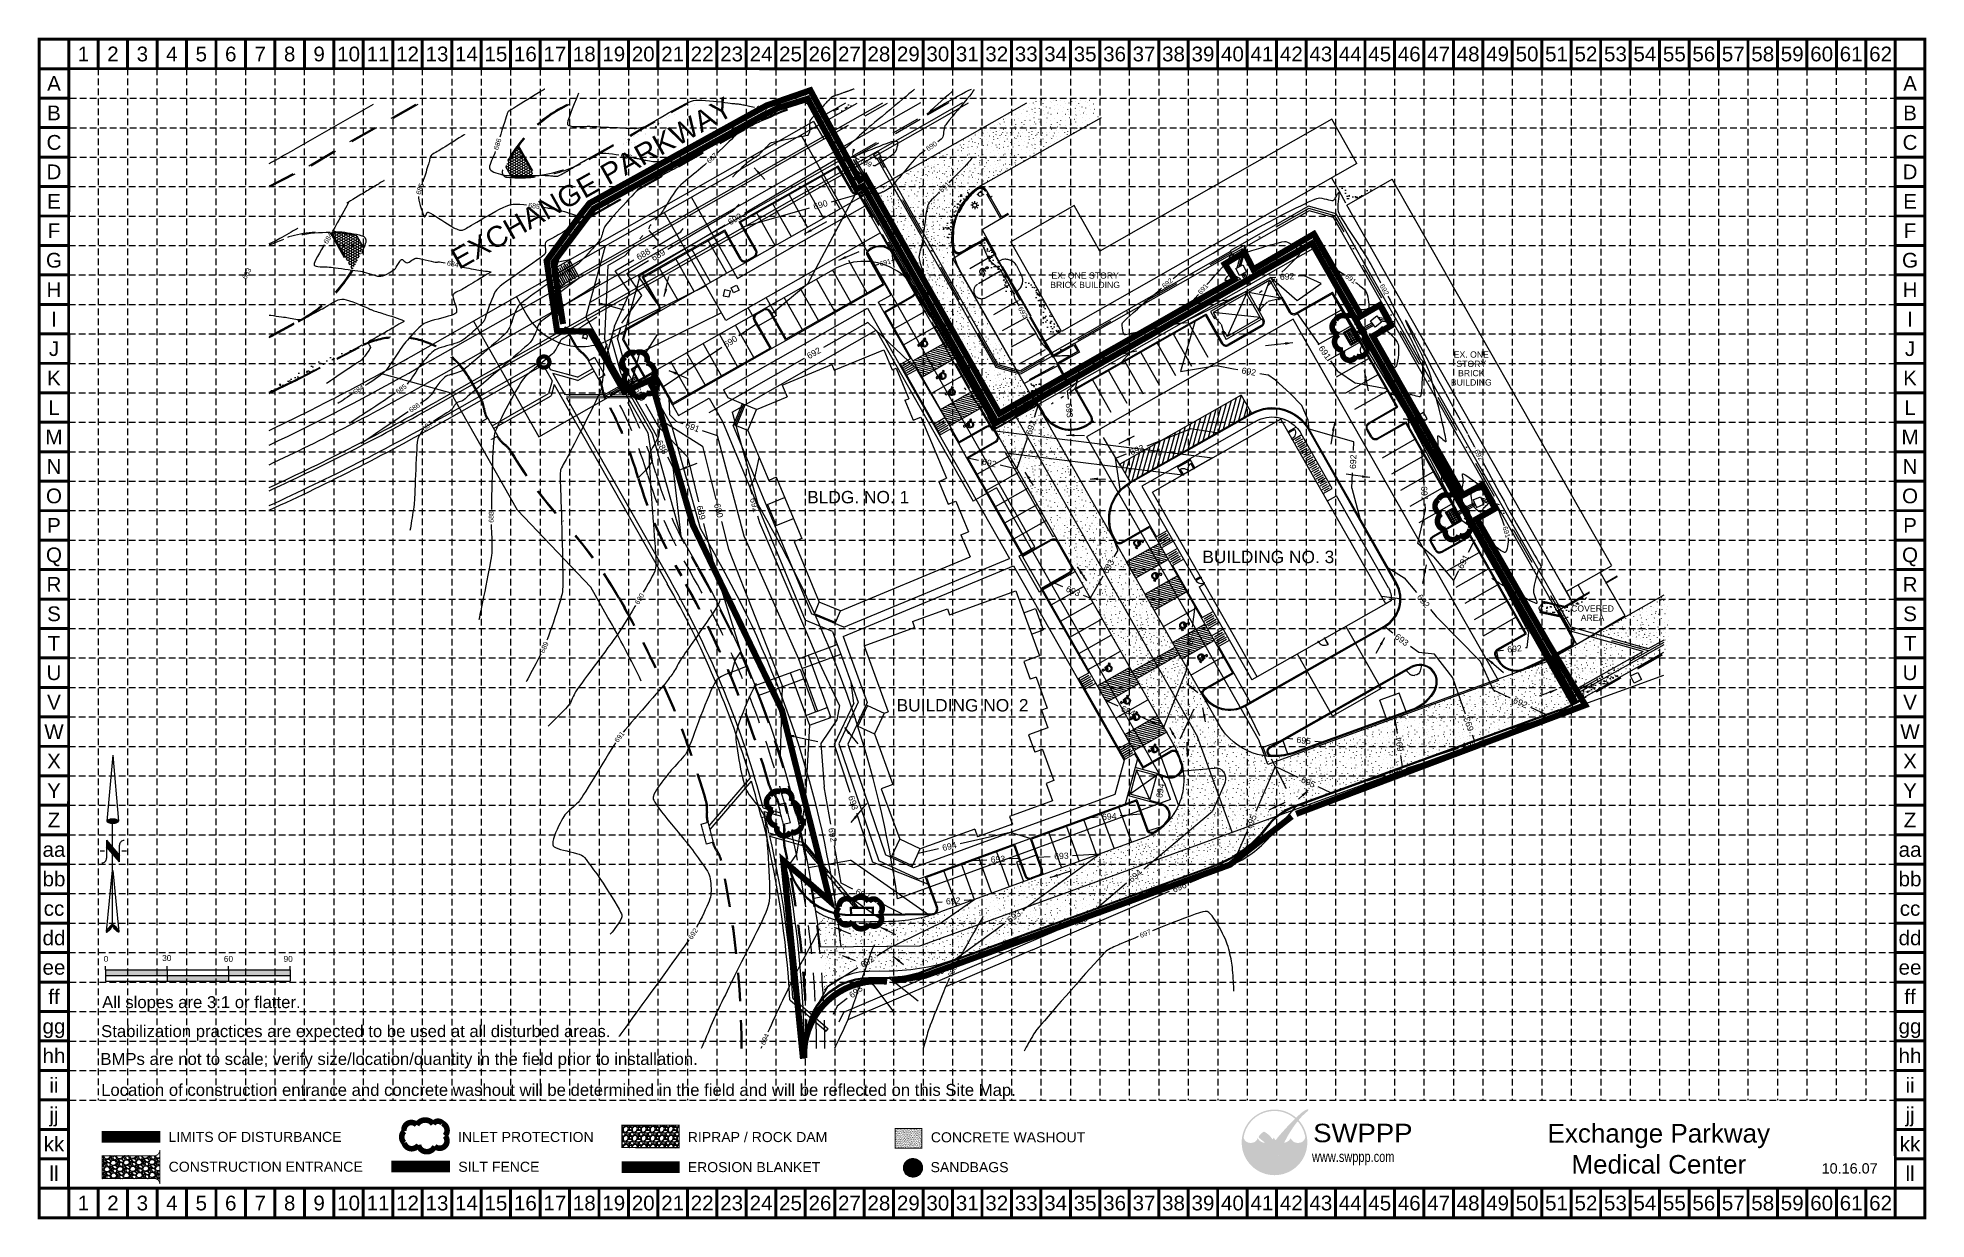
# Model space of a CAD drawing. Header units: feet. Extents: x 16394 to 17307, y 17282 to 17854.
import ezdxf
from ezdxf.enums import TextEntityAlignment as Align

# ---------------------------------------------------------------- set-up
doc = ezdxf.new("R2010")
doc.units = ezdxf.units.FT
doc.header["$MEASUREMENT"] = 0
for name, pattern in [('ACAD_ISO02W100', [15, 12, -3]), ('DGN Style 2', [22.939223, 13.763534, -9.175689]), ('DGN Style 4', [36.725696, 18.351378, -9.175689, 0.022939, -9.175689]), ('DGN Style 5', [16.057456, 6.881767, -9.175689]), ('DGN Style 6', [43.630402, 0.022939, -9.175689, 16.057456, -9.175689, 0.022939, -9.175689]), ('HIDDEN', [0.375, 0.25, -0.125])]:
    doc.linetypes.add(name, pattern=pattern)
for name, color, linetype, lineweight in [('_0', 1, 'Continuous', 0), ('BASE', 1, 'Continuous', 0), ('Level 1', 7, 'Continuous', 0), ('Level 17', 7, 'Continuous', 0), ('Level 18', 7, 'Continuous', 0), ('Level 21', 7, 'Continuous', 0), ('Level 25', 7, 'Continuous', 0), ('Level 35', 7, 'Continuous', 0), ('Level 38', 7, 'Continuous', 0), ('Level 4', 7, 'Continuous', 0), ('Level 41', 7, 'Continuous', 0), ('Level 43', 7, 'Continuous', 0), ('Level 5', 7, 'Continuous', 0), ('Level 51', 7, 'Continuous', 0)]:
    doc.layers.add(name, color=color, linetype=linetype, lineweight=lineweight)
for name, color, linetype in [('GRID', 254, 'HIDDEN'), ('INLET PROTECTION', 5, 'Continuous'), ('LEGEND', 7, 'Continuous'), ('LIMITS OF DISTURBANCE', 1, 'HIDDEN'), ('LOGO', 7, 'Continuous'), ('NARROW', 7, 'Continuous'), ('SILT FENCE', 200, 'Continuous')]:
    doc.layers.add(name, color=color, linetype=linetype)
doc.styles.add("L200'", font='ARIAL.TTF', dxfattribs={"height": 0.001969})
doc.styles.add('LOGO1', font='ROCKEB.TTF', dxfattribs={"height": 25})
doc.styles.get("Standard").update_dxf_attribs({"font": 'ARIAL.TTF'})
doc.styles.add('Style-ENGINEERING', font='ENGINEERING.shx')
doc.dimstyles.get("Standard").update_dxf_attribs({"dimtxt": 0.18, "dimasz": 0.18, "dimexe": 0.18, "dimexo": 0.0625, "dimgap": 0.09, "dimtad": 0, "dimtih": 1, "dimtoh": 1, "dimdec": 4, "dimzin": 0, "dimdsep": 46, "dimtxsty": 'Standard', "dimcen": 0.09, "dimadec": 0, "dimazin": 0, "dimtfac": 1, "dimtdec": 4, "dimtofl": 0, "dimtmove": 0, "dimatfit": 3, "dimfxl": 0, "dimtolj": 1, "dimtzin": 0, "dimarcsym": 0})
pattern_1 = [(50, (0, 0), (7.1726018, -0.6275213), [0.75, -8.25]), (355, (0, 0), (-1.3875133, 7.5219213), [0.6, -6.6]), (100.4514, (0.598, -0.052), (5.7850938, 6.8943954), [0.637402, -7.0114211]), (46.1842, (0, 2), (10.6724105, -1.65519), [1.125, -12.375]), (96.6356, (0.889, 1.862), (9.346627, 9.7411787), [0.956103, -10.51713]), (351.1842, (0, 2), (9.3466195, 9.741186), [0.9, -9.9]), (21, (1, 1.5), (5.9690705, -4.0261889), [0.75, -8.25]), (326, (1, 1.5), (2.4331533, 7.2515005), [0.6, -6.6]), (71.4514, (1.4974, 1.1645), (8.4022263, 3.225305), [0.637402, -7.0114211]), (37.5, (0, 0), (0.12159855, 3.32893854), [0, -6.52, 0, -6.7, 0, -6.625]), (7.5, (0, 0), (2.6306954, 3.9441171), [0, -3.82, 0, -6.37, 0, -2.525]), (327.5, (-2.23, 0), (5.33822436, -0.22554872), [0, -2.5, 0, -7.8, 0, -10.35]), (317.5, (-3.23, 0), (5.8318617, 1.0010498), [0, -3.25, 0, -5.18, 0, -7.35])]
pattern_2 = [(50, (15736.0226, 15714.5856), (5.379451, -0.470641), [0.5625, -6.1875]), (355, (15736.0226, 15714.5856), (-1.040635, 5.641441), [0.45, -4.95]), (100.4514, (15736.471, 15714.5464), (4.33882, 5.170797), [0.478051, -5.258566]), (46.1842, (15736.0226, 15716.0856), (8.004308, -1.241393), [0.84375, -9.28125]), (96.6356, (15736.69, 15715.982), (7.00997, 7.305884), [0.717077, -7.887848]), (351.1842, (15736.023, 15716.086), (7.009965, 7.30589), [0.675, -7.425]), (21, (15736.7726, 15715.7106), (4.476803, -3.019642), [0.5625, -6.1875]), (326, (15736.7726, 15715.7106), (1.824865, 5.438625), [0.45, -4.95]), (71.4514, (15737.1457, 15715.459), (6.30167, 2.418979), [0.478051, -5.258566]), (37.5, (15736.0226, 15714.5856), (0.0911989, 2.4967039), [0, -4.89, 0, -5.025, 0, -4.96875]), (7.5, (15736.0226, 15714.5856), (1.9730215, 2.9580878), [0, -2.865, 0, -4.7775, 0, -1.89375]), (327.5, (15734.3501, 15714.5856), (4.0036683, -0.1691615), [0, -1.875, 0, -5.85, 0, -7.7625]), (317.5, (15733.6, 15714.5856), (4.3738963, 0.7507874), [0, -2.4375, 0, -3.885, 0, -5.5125])]
pattern_3 = [(50, (15736.0226, 15714.5856), (5.379451, -0.470641), [0.5625, -6.1875]), (355, (15736.0226, 15714.5856), (-1.040635, 5.641441), [0.45, -4.95]), (100.4514, (15736.471, 15714.5464), (4.33882, 5.170797), [0.478051, -5.258566]), (46.1842, (15736.0226, 15716.0856), (8.004308, -1.241393), [0.84375, -9.28125]), (96.6356, (15736.69, 15715.982), (7.00997, 7.305884), [0.717077, -7.887848]), (351.1842, (15736.023, 15716.086), (7.009965, 7.30589), [0.675, -7.425]), (21, (15736.7726, 15715.7106), (4.476803, -3.019642), [0.5625, -6.1875]), (326, (15736.7726, 15715.7106), (1.824865, 5.438625), [0.45, -4.95]), (71.4514, (15737.1457, 15715.459), (6.30167, 2.418979), [0.478051, -5.258566]), (37.5, (15736.0226, 15714.5856), (0.0911989, 2.4967039), [0, -4.89, 0, -5.025, 0, -4.96875]), (7.5, (15736.0226, 15714.5856), (1.9730215, 2.9580878), [0, -2.865, 0, -4.7775, 0, -1.89375]), (327.5, (15734.3501, 15714.5856), (4.0036683, -0.1691615), [0, -1.875, 0, -5.85, 0, -7.7625]), (317.5, (15733.6, 15714.5856), (4.3738963, 0.7507874), [0, -2.4375, 0, -3.885, 0, -5.5125])]

msp = doc.modelspace()

# ---------------------------------------------------------------- texts
at = {"color": 7}
for s, height, p in [('30', 2.863, (16454.14, 17407.33)), ('0', 2.86, (16425.87, 17406.9)), ('60', 2.863, (16483.98, 17406.9)), ('90', 2.863, (16512.85, 17406.9))]:
    msp.add_text(s, height=height, dxfattribs=at).set_placement(p)
at = {"insert": (17178.06, 17328.48), "char_height": 9, "width": 121.6087, "attachment_point": 2}
msp.add_mtext('Exchange Parkway Medical Center', dxfattribs=at)
at = {"layer": 'BASE', "color": 7}
for s, height, p in [('1', 7.13, (16416.06, 17846)), ('2', 7.13, (16430.31, 17846)), ('3', 7.13, (16444.56, 17846)), ('4', 7.13, (16458.81, 17846)), ('5', 7.13, (16473.06, 17846)), ('6', 7.13, (16487.31, 17846)), ('7', 7.13, (16501.56, 17846)), ('8', 7.13, (16515.81, 17846)), ('9', 7.13, (16530.06, 17846)), ('10', 7.125, (16544.31, 17846)), ('11', 7.125, (16558.56, 17846)), ('12', 7.125, (16572.81, 17846)), ('13', 7.125, (16587.06, 17846)), ('14', 7.125, (16601.31, 17846)), ('15', 7.125, (16615.56, 17846)), ('16', 7.125, (16629.81, 17846)), ('17', 7.125, (16644.06, 17846)), ('18', 7.125, (16658.31, 17846)), ('19', 7.125, (16672.56, 17846)), ('20', 7.125, (16686.81, 17846)), ('21', 7.125, (16701.06, 17846)), ('22', 7.125, (16715.31, 17846)), ('23', 7.125, (16729.56, 17846)), ('24', 7.125, (16743.81, 17846)), ('25', 7.125, (16758.06, 17846)), ('26', 7.125, (16772.31, 17846)), ('27', 7.125, (16786.56, 17846)), ('28', 7.125, (16800.81, 17846)), ('29', 7.125, (16815.06, 17846)), ('30', 7.125, (16829.31, 17846)), ('31', 7.125, (16843.56, 17846)), ('32', 7.125, (16857.81, 17846)), ('33', 7.125, (16872.06, 17846)), ('34', 7.125, (16886.31, 17846)), ('35', 7.125, (16900.56, 17846)), ('36', 7.125, (16914.81, 17846)), ('37', 7.125, (16929.06, 17846)), ('38', 7.125, (16943.31, 17846)), ('39', 7.125, (16957.56, 17846)), ('40', 7.125, (16971.81, 17846)), ('41', 7.125, (16986.06, 17846)), ('42', 7.125, (17000.31, 17846)), ('43', 7.125, (17014.56, 17846)), ('44', 7.125, (17028.81, 17846)), ('45', 7.125, (17043.06, 17846)), ('46', 7.125, (17057.31, 17846)), ('47', 7.125, (17071.56, 17846)), ('48', 7.125, (17085.81, 17846)), ('49', 7.125, (17100.06, 17846)), ('50', 7.125, (17114.31, 17846)), ('51', 7.125, (17128.56, 17846)), ('52', 7.125, (17142.81, 17846)), ('53', 7.125, (17157.06, 17846)), ('54', 7.125, (17171.31, 17846)), ('55', 7.125, (17185.56, 17846)), ('56', 7.125, (17199.81, 17846)), ('57', 7.125, (17214.06, 17846)), ('58', 7.125, (17228.31, 17846)), ('59', 7.125, (17242.56, 17846)), ('60', 7.125, (17256.81, 17846)), ('61', 7.125, (17271.06, 17846)), ('62', 7.125, (17285.31, 17846)), ('A', 7.13, (16401.81, 17831.75)), ('A', 7.13, (17299.56, 17831.75)), ('B', 7.13, (16401.81, 17817.5)), ('B', 7.13, (17299.56, 17817.5)), ('C', 7.13, (16401.81, 17803.25)), ('C', 7.13, (17299.56, 17803.25)), ('D', 7.13, (16401.81, 17789)), ('D', 7.13, (17299.56, 17789)), ('E', 7.13, (16401.81, 17774.75)), ('E', 7.13, (17299.56, 17774.75)), ('F', 7.13, (16401.81, 17760.5)), ('F', 7.13, (17299.56, 17760.5)), ('G', 7.13, (16401.81, 17746.25)), ('G', 7.13, (17299.56, 17746.25)), ('H', 7.13, (16401.81, 17732)), ('H', 7.13, (17299.56, 17732)), ('I', 7.13, (16401.81, 17717.75)), ('I', 7.13, (17299.56, 17717.75)), ('J', 7.13, (16401.81, 17703.5)), ('J', 7.13, (17299.56, 17703.5)), ('K', 7.13, (16401.81, 17689.25)), ('K', 7.13, (17299.56, 17689.25)), ('L', 7.13, (16401.81, 17675)), ('L', 7.13, (17299.56, 17675)), ('M', 7.13, (16401.81, 17660.75)), ('M', 7.13, (17299.56, 17660.75)), ('N', 7.13, (16401.81, 17646.5)), ('N', 7.13, (17299.56, 17646.5)), ('O', 7.13, (16401.81, 17632.25)), ('O', 7.13, (17299.56, 17632.25)), ('P', 7.13, (16401.81, 17618)), ('P', 7.13, (17299.56, 17618)), ('Q', 7.13, (16401.81, 17603.75)), ('Q', 7.13, (17299.56, 17603.75)), ('R', 7.13, (16401.81, 17589.5)), ('R', 7.13, (17299.56, 17589.5)), ('S', 7.13, (16401.81, 17575.25)), ('S', 7.13, (17299.56, 17575.25)), ('T', 7.13, (16401.81, 17561)), ('T', 7.13, (17299.56, 17561)), ('U', 7.13, (16401.81, 17546.75)), ('U', 7.13, (17299.56, 17546.75)), ('V', 7.13, (16401.81, 17532.5)), ('V', 7.13, (17299.56, 17532.5)), ('W', 7.13, (16401.81, 17518.25)), ('W', 7.13, (17299.56, 17518.25)), ('X', 7.13, (16401.81, 17504)), ('X', 7.13, (17299.56, 17504)), ('Y', 7.13, (16401.81, 17489.75)), ('Y', 7.13, (17299.56, 17489.75)), ('Z', 7.13, (16401.81, 17475.5)), ('Z', 7.13, (17299.56, 17475.5)), ('aa', 7.125, (16401.81, 17461.25)), ('aa', 7.125, (17299.56, 17461.25)), ('bb', 7.125, (16401.81, 17447)), ('bb', 7.125, (17299.56, 17447)), ('cc', 7.125, (16401.81, 17432.75)), ('cc', 7.125, (17299.56, 17432.75)), ('dd', 7.125, (16401.81, 17418.5)), ('dd', 7.125, (17299.56, 17418.5)), ('ee', 7.125, (16401.81, 17404.25)), ('ee', 7.125, (17299.56, 17404.25)), ('ff', 7.125, (16401.81, 17390)), ('ff', 7.125, (17299.56, 17390)), ('gg', 7.125, (16401.81, 17375.75)), ('gg', 7.125, (17299.56, 17375.75)), ('hh', 7.125, (16401.81, 17361.5)), ('hh', 7.125, (17299.56, 17361.5)), ('ii', 7.125, (16401.81, 17347.25)), ('ii', 7.125, (17299.56, 17347.25)), ('jj', 7.125, (16401.81, 17333)), ('jj', 7.125, (17299.56, 17333)), ('kk', 7.125, (16401.81, 17318.75)), ('kk', 7.125, (17299.56, 17318.75)), ('ll', 7.125, (16401.81, 17304.5)), ('ll', 7.125, (17299.56, 17304.5)), ('1', 7.13, (16416.06, 17290.25)), ('2', 7.13, (16430.31, 17290.25)), ('3', 7.13, (16444.56, 17290.25)), ('4', 7.13, (16458.81, 17290.25)), ('5', 7.13, (16473.06, 17290.25)), ('6', 7.13, (16487.31, 17290.25)), ('7', 7.13, (16501.56, 17290.25)), ('8', 7.13, (16515.81, 17290.25)), ('9', 7.13, (16530.06, 17290.25)), ('10', 7.125, (16544.31, 17290.25)), ('11', 7.125, (16558.56, 17290.25)), ('12', 7.125, (16572.81, 17290.25)), ('13', 7.125, (16587.06, 17290.25)), ('14', 7.125, (16601.31, 17290.25)), ('15', 7.125, (16615.56, 17290.25)), ('16', 7.125, (16629.81, 17290.25)), ('17', 7.125, (16644.06, 17290.25)), ('18', 7.125, (16658.31, 17290.25)), ('19', 7.125, (16672.56, 17290.25)), ('20', 7.125, (16686.81, 17290.25)), ('21', 7.125, (16701.06, 17290.25)), ('22', 7.125, (16715.31, 17290.25)), ('23', 7.125, (16729.56, 17290.25)), ('24', 7.125, (16743.81, 17290.25)), ('25', 7.125, (16758.06, 17290.25)), ('26', 7.125, (16772.31, 17290.25)), ('27', 7.125, (16786.56, 17290.25)), ('28', 7.125, (16800.81, 17290.25)), ('29', 7.125, (16815.06, 17290.25)), ('30', 7.125, (16829.31, 17290.25)), ('31', 7.125, (16843.56, 17290.25)), ('32', 7.125, (16857.81, 17290.25)), ('33', 7.125, (16872.06, 17290.25)), ('34', 7.125, (16886.31, 17290.25)), ('35', 7.125, (16900.56, 17290.25)), ('36', 7.125, (16914.81, 17290.25)), ('37', 7.125, (16929.06, 17290.25)), ('38', 7.125, (16943.31, 17290.25)), ('39', 7.125, (16957.56, 17290.25)), ('40', 7.125, (16971.81, 17290.25)), ('41', 7.125, (16986.06, 17290.25)), ('42', 7.125, (17000.31, 17290.25)), ('43', 7.125, (17014.56, 17290.25)), ('44', 7.125, (17028.81, 17290.25)), ('45', 7.125, (17043.06, 17290.25)), ('46', 7.125, (17057.31, 17290.25)), ('47', 7.125, (17071.56, 17290.25)), ('48', 7.125, (17085.81, 17290.25)), ('49', 7.125, (17100.06, 17290.25)), ('50', 7.125, (17114.31, 17290.25)), ('51', 7.125, (17128.56, 17290.25)), ('52', 7.125, (17142.81, 17290.25)), ('53', 7.125, (17157.06, 17290.25)), ('54', 7.125, (17171.31, 17290.25)), ('55', 7.125, (17185.56, 17290.25)), ('56', 7.125, (17199.81, 17290.25)), ('57', 7.125, (17214.06, 17290.25)), ('58', 7.125, (17228.31, 17290.25)), ('59', 7.125, (17242.56, 17290.25)), ('60', 7.125, (17256.81, 17290.25)), ('61', 7.125, (17271.06, 17290.25)), ('62', 7.125, (17285.31, 17290.25))]:
    msp.add_text(s, height=height, dxfattribs=at).set_placement(p, align=Align.MIDDLE_CENTER)
at = {"layer": 'BASE', "color": 7, "style": "L200'"}
for s, height, p in [('All slopes are 3:1 or flatter.', 5.779, (16425.1, 17384.53)), ('Stabilization practices are expected to be used at all disturbed areas.', 5.779, (16424.61, 17370.51)), ('BMPs are not to scale; verify size/location/quantity in the field prior to installation.', 5.779, (16424.25, 17357.05)), ('Location of construction entrance and concrete washout will be determined in the field and will be reflected on this Site Map.', 5.77901, (16424.62, 17342.07))]:
    msp.add_text(s, height=height, dxfattribs=at).set_placement(p)
at = {"layer": 'BASE', "color": 7}
msp.add_text('10.16.07', height=4.988, dxfattribs=at).set_placement((17270.35, 17304.51), align=Align.CENTER)
at = {"layer": 'LEGEND', "style": "L200'"}
for s, height, p in [('LIMITS OF DISTURBANCE', 4.8591, (16457.18, 17319.8)), ('INLET PROTECTION', 4.8591, (16597.23, 17319.76)), ('RIPRAP / ROCK DAM', 4.8591, (16708.36, 17319.73)), ('CONCRETE WASHOUT', 4.8591, (16825.94, 17319.62)), ('CONSTRUCTION ENTRANCE', 4.8591, (16457.28, 17305.38)), ('SILT FENCE', 4.859, (16597.38, 17305.35)), ('EROSION BLANKET ', 4.8591, (16708.35, 17305.2)), ('SANDBAGS', 4.859, (16825.81, 17305.18))]:
    msp.add_text(s, height=height, dxfattribs=at).set_placement(p)
at = {"layer": 'Level 1', "color": 35, "linetype": 'Continuous', "lineweight": 0}
for s, rotation, p in [('687', 345.59895, (16741.2, 17818.88)), ('686', 72.36643, (16616.62, 17799.35)), ('690', 34.13008, (16824.63, 17798.88)), ('686', 348.53571, (16675.68, 17795.87)), ('687', 43.74518, (16718.86, 17792.84)), ('689', 336.66869, (16791.63, 17793.46)), ('685', 70.64835, (16579.01, 17777.72)), ('691', 45.1195, (16831.38, 17778.85)), ('685', 352.09007, (16631.1, 17771.74)), ('684', 58.59762, (16533.99, 17753.86)), ('683', 61.56493, (16494.77, 17736.79)), ('684', 349.62898, (16591.77, 17743.76)), ('691', 324.54108, (17026.04, 17737.91)), ('692', 40.00603, (16938.97, 17732.41)), ('691', 49.33616, (16956.67, 17729.44)), ('692', 298.24863, (17042.91, 17733.93)), ('692', 301.2209, (16867.98, 17722.86)), ('691', 304.61549, (17042.69, 17701.81)), ('684', 33.8561, (16547.49, 17681.09)), ('685', 35.78649, (16568.17, 17681.39)), ('686', 34.25837, (16574.48, 17672.4)), ('687', 40.0688, (16580.98, 17663.39)), ('692', 298.41149, (17088.68, 17653.97)), ('688', 89.37674, (16614.49, 17619.26)), ('691', 287.49891, (17102.4, 17617.09)), ('690', 59.42662, (16684.58, 17579.48)), ('689', 65.85825, (16638.88, 17556.01)), ('692', 294.98316, (17129.59, 17545)), ('691', 52.50411, (16674.55, 17512.75)), ('692', 57.17959, (16710.4, 17417.5)), ('697', 22.46538, (16927.55, 17418.39)), ('696', 63.32352, (16836.15, 17399.36)), ('694', 66.39079, (16745.63, 17366.42))]:
    msp.add_text(s, height=2.4, rotation=rotation, dxfattribs=at).set_placement(p)
at = {"layer": 'Level 18', "color": 7, "linetype": 'Continuous', "lineweight": 0, "insert": (16661.97, 17783.57), "char_height": 10.08, "attachment_point": 5, "rotation": 29.4698, "line_spacing_factor": 0.9}
msp.add_mtext('EXCHANGE PARKWAY', dxfattribs=at)
at = {"layer": 'Level 18', "color": 7, "linetype": 'Continuous', "lineweight": 0, "line_spacing_factor": 0.9}
for s, insert, char_height, attachment_point in [('EX. ONE STORY\\PBRICK BUILDING', (16900.57, 17736.57), 3, 5), ('EX. ONE\\PSTORY\\PBRICK\\PBUILDING', (17087.34, 17685.6), 3, 8), ('BLDG. NO. 1', (16790.8, 17631.62), 6, 5), ('BUILDING NO. 3', (16989.16, 17602.72), 6, 5), ('BUILDING NO. 2', (16841.27, 17530.96), 6, 5)]:
    msp.add_mtext(s, dxfattribs=dict(at, insert=insert, char_height=char_height, attachment_point=attachment_point))
at = {"layer": 'Level 18', "color": 7, "linetype": 'Continuous', "lineweight": 0, "insert": (17145.99, 17575.55), "char_height": 3, "width": 20.3253, "attachment_point": 5, "line_spacing_factor": 0.9}
msp.add_mtext('COVERED\\PAREA', dxfattribs=at)
at = {"layer": 'Level 4', "color": 35, "linetype": 'Continuous', "lineweight": 0}
for s, height, rotation, p in [('690', 3, 15.83143, (16772.54, 17773.06)), ('690', 3, 30.66759, (16731.14, 17766.15)), ('688', 3, 30.66759, (16686.87, 17749.19)), ('689', 3, 30.66759, (16694.06, 17748.81)), ('691', 2.4, 16.43618, (16803.9, 17745.15)), ('692', 3, 3.33284, (16998.23, 17738.39)), ('690', 3, 34.11944, (16728.99, 17706.83)), ('692', 3, 29.59561, (16769.35, 17701.37)), ('691', 3, 304.85638, (17016.5, 17701.63)), ('692', 3, 349.9344, (16979.76, 17692.41)), ('689', 3, 299.58667, (16685.24, 17681.46)), ('690', 3, 272.06701, (16693.56, 17681.3)), ('693', 3, 275.47265, (16892.96, 17673.63)), ('691', 3, 340.76706, (16710.65, 17665.56)), ('692', 3, 71.54584, (16874.31, 17665.31)), ('688', 3, 297.92391, (16696.02, 17655.84)), ('693', 3, 21.52166, (16925.6, 17654.54)), ('692', 3, 297.64518, (17066.42, 17660.52)), ('692', 3, 347.31789, (16854.21, 17648.23)), ('692', 3, 87.55815, (17030.19, 17648.78)), ('692', 3, 285.18791, (16740.73, 17627.89)), ('691', 3, 273.61346, (17064.69, 17633.47)), ('689', 3, 283.49662, (16714.79, 17624.19)), ('690', 3, 284.24242, (16723.33, 17625.18)), ('691', 3, 62.45593, (17083.46, 17600.43)), ('693', 3, 60.32984, (16911.81, 17598.12)), ('693', 3, 337.37751, (16894.76, 17586.23)), ('692', 3, 309.37325, (17064.18, 17581.43)), ('694', 3, 82.52592, (16951.57, 17563.43)), ('693', 3, 322.94348, (17053.7, 17562.68)), ('692', 3, 6.22811, (17108.25, 17558.31)), ('694', 3, 335.18152, (16921.41, 17528.23)), ('692', 3, 335.08902, (17111.08, 17532.31)), ('693', 3, 108.95188, (17086.11, 17521.88)), ('695', 3, 354.03636, (17006.3, 17513.97)), ('694', 3, 98.84515, (17052.62, 17512.15)), ('694', 3, 17.83857, (17086.33, 17511.82)), ('695', 3, 17.67264, (17050.89, 17498.94)), ('694', 3, 79.82036, (16936.94, 17489.67)), ('695', 3, 334.82318, (17008.44, 17493.83)), ('693', 3, 287.97172, (16788.38, 17483.88)), ('694', 3, 4.23935, (16912.23, 17477.2)), ('695', 3, 66.40544, (16980.93, 17474.76)), ('692', 3, 279.95612, (16778.44, 17468.27)), ('694', 3, 12.76217, (16834.91, 17462.74)), ('693', 3, 2.92868, (16858.39, 17456.56)), ('693', 3, 2.92868, (16889.09, 17458.13)), ('694', 3, 39.92224, (16924.77, 17448.49)), ('692', 3, 333.13868, (16792.9, 17439.74)), ('692', 3, 4.12788, (16836.74, 17436.37)), ('696', 3, 23.09716, (16946.16, 17442.99)), ('693', 3, 36.05859, (16866.15, 17428.84)), ('695', 3, 23.09716, (16898.29, 17426.92)), ('692', 3, 32.228, (16795.21, 17406.98)), ('694', 3, 23.09716, (16831.11, 17402.61)), ('693', 3, 38.02734, (16789.66, 17392.48))]:
    msp.add_text(s, height=height, rotation=rotation, dxfattribs=at).set_placement(p, align=Align.MIDDLE_CENTER)

# ---------------------------------------------------------------- blocks, each defined once
blk = doc.blocks.new('*U0')
at = {"color": 0, "linetype": 'ByBlock', "lineweight": -2}
for p, q in [((-0.049, 0.235), (-0.049, 0.034)), ((-0.049, 0.118), (0.063, 0.118)), ((-0.049, 0.034), (0.126, 0.034)), ((0.126, 0.034), (0.189, -0.092)), ((0.189, -0.092), (0.238, -0.067))]:
    blk.add_line(p, q, dxfattribs=at)
blk.add_circle((-0.049, 0.285), 0.0497, dxfattribs=at)
blk.add_arc((0, 0), 0.147, 132.07502, 299.0546, dxfattribs=at)
blk = doc.blocks.new('P-stmmh_1')
at = {"color": 0, "linetype": 'ByBlock', "lineweight": -2, "const_width": 0.158, "flags": 128}
blk.add_lwpolyline([(-0.205, 0, 1), (0.205, 0, 1), (-0.205, 0)], format="xyb", dxfattribs=at)
blk = doc.blocks.new('36DBLDR')
at = {"color": 0, "linetype": 'ByBlock', "lineweight": -2}
for p, q in [((-18.303875, 9.144), (-18.303875, 0)), ((-18.303875, 0), (-17.922875, 0)), ((-17.922875, 0), (-17.922875, 9.144)), ((-0.381, 0), (-0.381, 9.144)), ((-0.381, 0), (0, 0)), ((0, 9.144), (0, 0))]:
    blk.add_line(p, q, dxfattribs=at)
for centre, start, end in [((-18.303875, 0), 0, 90.000003), ((0, 0), 90.000003, 180.000006)]:
    blk.add_arc(centre, 9.144, start, end, dxfattribs=at)
blk.add_point((-18.303875, 0), dxfattribs=at)
blk = doc.blocks.new('42DRR')
at = {"color": 0, "linetype": 'ByBlock', "lineweight": -2}
for p, q in [((-0.254, 0), (-0.254, 10.668)), ((0, 0), (-0.254, 0)), ((0, 0), (0, 10.668))]:
    blk.add_line(p, q, dxfattribs=at)
blk.add_arc((0, 0), 10.668, 90.000003, 180.000006, dxfattribs=at)
blk.add_point((-10.668, 0), dxfattribs=at)
blk = doc.blocks.new('42DRL')
at = {"color": 0, "linetype": 'ByBlock', "lineweight": -2}
for p, q in [((0, 0), (0, 10.668)), ((0, 0), (0.254, 0)), ((0.254, 0), (0.254, 10.668))]:
    blk.add_line(p, q, dxfattribs=at)
blk.add_arc((0, 0), 10.668, 0, 90.000003, dxfattribs=at)
for p in [(0, 0), (10.668, 0)]:
    blk.add_point(p, dxfattribs=at)
blk = doc.blocks.new('36DRR')
at = {"color": 0, "linetype": 'ByBlock', "lineweight": -2}
for p, q in [((-0.381, 0), (-0.381, 9.144)), ((-0.381, 0), (0, 0)), ((0, 9.144), (0, 0))]:
    blk.add_line(p, q, dxfattribs=at)
blk.add_arc((0, 0), 9.144, 90.000003, 180.000006, dxfattribs=at)
blk.add_point((-9.0805, 0), dxfattribs=at)
blk = doc.blocks.new('North Arrow')
at = {"layer": 'NARROW'}
for p, q in [((0, 0), (22.36, 2)), ((0, 0), (22.33, -2.02)), ((28.77, -2.09), (34.02, 2.32)), ((36.18, 2.33), (30.46, 2.33)), ((36.16, 2.32), (31.04, -2.09)), ((32.43, 3.06), (32.43, 4.63)), ((39.1, 0.01), (59.96, 2.11)), ((31.2, -0.05), (21.66, -0.05)), ((21.66, -0.05), (21.66, -0.05)), ((28.77, -2.09), (34.95, -2.09)), ((32.43, -4.26), (32.43, -2.8)), ((57.45, -0.05), (33.41, -0.05)), ((59.83, -2.14), (39.04, -0.01)), ((57.69, -0.03), (57.77, -0.01)), ((57.77, -0.05), (57.69, -0.03))]:
    blk.add_line(p, q, dxfattribs=at)
blk.add_lwpolyline([(22.36, -2.03), (22.59, -1.93, 0.091577), (22.87, -1.44, 0.048306), (23.03, -0.75), (23.07, -0.01), (23.01, 0.82, 0.048306), (22.87, 1.42, 0.091577), (22.59, 1.91), (22.36, 2.01), (22.14, 1.91, 0.091577), (21.86, 1.42, 0.048306), (21.72, 0.82), (21.66, -0.01), (21.72, -0.83, 0.048306), (21.86, -1.44, 0.091577), (22.14, -1.93)], format="xyb", close=True, dxfattribs=at)
for points in [[(57.46, -0.03), (57.44, 0.08, -0.066818), (57.67, 0.47, -0.03073), (58.01, 0.84), (58.52, 1.29), (59.07, 1.7, -0.03073), (59.5, 1.95, -0.066818), (59.93, 2.1), (60.04, 2.06)], [(60.04, 2.06), (60.05, 1.95, -0.066818), (59.82, 1.56, -0.03073), (59.43, 1.14), (58.97, 0.74), (58.42, 0.33, -0.03073), (57.99, 0.08, -0.036692), (57.76, -0.02)], [(57.46, -0.04), (57.44, -0.15, 0.066818), (57.67, -0.54, 0.03073), (58.01, -0.9), (58.52, -1.36), (59.07, -1.77, 0.03073), (59.5, -2.02, 0.066818), (59.93, -2.17), (60.04, -2.13)], [(60.04, -2.13), (60.05, -2.01, 0.066818), (59.82, -1.63, 0.03073), (59.43, -1.2), (58.97, -0.8), (58.42, -0.4, 0.03073), (57.99, -0.15, 0.036692), (57.76, -0.05)]]:
    blk.add_lwpolyline(points, format="xyb", dxfattribs=at)
for centre, start, end in [((30.46, 3.86), 178.8769, 270), ((34.95, -3.62), 358.8769, 90)]:
    blk.add_arc(centre, 1.53, start, end, dxfattribs=at)
for points in [[(23.03, -0.76), (21.67, -0.05), (23.07, -0.05), (21.72, 0.82)], [(23.07, -0.05), (21.72, 0.82), (23.02, 0.75), (21.85, 1.42)], [(23.02, 0.75), (21.85, 1.42), (22.87, 1.44), (22.14, 1.91)], [(22.87, 1.44), (22.14, 1.91), (22.59, 1.91), (22.36, 2)], [(31.05, -2.09), (36.15, 2.36), (28.75, -2.06), (34.01, 2.36)], [(57.44, 0.08), (57.7, -0.01), (57.5, 0.21), (57.77, -0.01)], [(57.45, -0.04), (57.69, -0.02), (57.44, 0.08), (57.7, -0.01)], [(57.5, 0.21), (57.77, -0.01), (57.6, 0.39), (57.94, 0.06)], [(57.6, 0.39), (57.94, 0.06), (57.68, 0.5), (58.07, 0.13)], [(57.68, 0.5), (58.07, 0.13), (57.84, 0.66), (58.29, 0.26)], [(57.84, 0.66), (58.29, 0.26), (58.03, 0.86), (58.52, 0.41)], [(58.03, 0.86), (58.52, 0.41), (58.26, 1.07), (58.73, 0.57)], [(58.26, 1.07), (58.73, 0.57), (58.52, 1.3), (59.05, 0.81)], [(58.52, 1.3), (59.05, 0.81), (58.7, 1.42), (59.26, 0.99)], [(59.26, 1), (58.69, 1.42), (59.45, 1.15), (59, 1.65)], [(59.45, 1.15), (59, 1.65), (59.62, 1.34), (59.28, 1.82)], [(59.62, 1.34), (59.28, 1.82), (59.81, 1.55), (59.49, 1.95)], [(59.81, 1.55), (59.49, 1.95), (59.93, 1.73), (59.69, 2.04)], [(59.93, 1.73), (59.69, 2.04), (60.05, 1.94), (59.93, 2.1)], [(60.05, 1.94), (59.93, 2.1), (60.04, 2.06)], [(22.87, -1.44), (21.72, -0.87), (23.03, -0.76), (21.67, -0.05)], [(22.58, -1.93), (21.86, -1.45), (22.87, -1.44), (21.72, -0.87)], [(22.36, -2.01), (22.14, -1.93), (22.58, -1.93), (21.86, -1.45)], [(57.44, -0.14), (57.69, -0.02), (57.45, -0.04), (57.69, -0.02)], [(57.46, -0.19), (57.7, -0.03), (57.44, -0.14), (57.69, -0.02)], [(57.53, -0.33), (57.76, -0.05), (57.46, -0.19), (57.7, -0.03)], [(57.63, -0.48), (57.9, -0.1), (57.53, -0.33), (57.76, -0.05)], [(57.78, -0.66), (58.09, -0.2), (57.63, -0.48), (57.9, -0.1)], [(57.97, -0.87), (58.34, -0.35), (57.78, -0.66), (58.09, -0.2)], [(58.24, -1.11), (58.61, -0.54), (57.97, -0.87), (58.34, -0.35)], [(58.61, -1.43), (58.93, -0.77), (58.24, -1.11), (58.61, -0.54)], [(58.91, -1.64), (59.2, -1), (58.61, -1.43), (58.93, -0.77)], [(59.12, -1.79), (59.57, -1.36), (58.92, -1.65), (59.2, -1.01)], [(59.35, -1.93), (59.81, -1.62), (59.12, -1.79), (59.57, -1.36)], [(59.54, -1.32), (59.41, -1.18), (59.21, -1.01)], [(59.58, -2.05), (59.93, -1.79), (59.35, -1.93), (59.81, -1.62)], [(59.78, -2.13), (60.05, -2.01), (59.58, -2.05), (59.93, -1.79)], [(59.92, -2.17), (60.04, -2.13), (59.78, -2.13), (60.05, -2.01)]]:
    blk.add_solid(points, dxfattribs=at)
blk = doc.blocks.new('new logo')
at = {"layer": 'LOGO'}
h = blk.add_hatch(color=170, dxfattribs=at)
h.paths.add_polyline_path([(67.4, 44.1), (66.8, 44.7), (66.3, 45.2), (66, 45.8), (65.5, 46.4), (65.1, 47.2), (64.7, 47.9), (64.4, 48.5), (64.2, 49), (63.9, 49.6), (63.7, 50.1), (63.3, 51), (62.9, 52), (62.6, 52.8), (62.4, 53.3), (62.2, 53.7), (62.1, 54.2), (61.9, 54.7), (61.7, 55.2), (61.5, 55.7), (61.3, 56.3), (61, 56.8), (60.8, 57.4), (60.5, 57.9), (60.2, 58.5), (60, 59.1), (59.7, 59.6), (59.3, 60.2), (59, 60.8), (58.7, 61.3), (58.3, 61.9), (58, 62.4), (57.6, 62.9), (57.3, 63.4), (56.9, 63.9), (56.6, 64.3), (56.3, 64.7), (55.9, 65.1), (55.6, 65.5), (55.2, 65.9), (54.9, 66.2), (54, 66.2), (52.9, 66.3), (52, 66.5), (51.5, 66.6), (50.9, 66.8), (50.3, 67), (49.4, 67.4), (48.3, 67.9), (47.3, 68.6), (46.5, 69.3), (45.7, 70), (45, 70.8), (44.4, 71.5), (44, 72.2), (43.6, 72.7), (43.4, 72.9), (43.2, 73.2), (43.1, 73.4), (43, 73.5), (42.8, 73.7), (42.7, 73.7), (42.7, 73.8), (42.6, 73.8), (42.5, 73.7), (42.5, 73.6), (42.4, 73.5), (42.4, 73.4), (42.3, 73.2), (42.2, 72.8), (42, 72.1), (41.7, 71.5), (41.4, 70.9), (41, 70.3), (40.5, 69.8), (40, 69.2), (39.4, 68.7), (38.8, 68.2), (38.1, 67.7), (37.3, 67.3), (36.5, 66.9), (35.7, 66.6), (34.9, 66.3), (34, 66.1), (33, 66), (31.9, 65.9), (30.8, 65.9), (29.6, 65.9), (28.6, 66), (27.6, 66.1), (26.7, 66.4), (25.8, 66.7), (25, 67.1), (24.1, 67.6), (23.2, 68.2), (22.4, 68.9), (21.8, 69.5), (21.4, 69.9), (21, 70.4), (20.6, 70.9), (20.2, 71.5), (19.9, 72.1), (19.5, 72.9), (19.2, 73.8), (18.9, 74.8, -0.595729), (106.3, 106.8), (107, 107.5), (107.5, 108), (108.1, 108.6, 37.93689), (112.3, 104.5), (112.1, 104.2), (111.6, 103.7), (111.1, 103.1), (110.6, 102.5, -0.146449), (123.6, 75), (123.3, 74.5), (123.1, 74), (122.9, 73.5), (122.8, 73.1), (122.5, 72.4), (122.2, 71.7), (121.9, 71.1), (121.5, 70.5), (121.1, 70), (120.7, 69.5), (120.2, 69), (119.6, 68.6), (119, 68.1), (118.4, 67.7), (117.8, 67.4), (117.1, 67), (116.5, 66.7), (115.8, 66.5), (115, 66.3), (114.3, 66.1), (113.5, 66), (112.7, 65.9), (111.9, 65.8), (111.1, 65.8), (110.3, 65.8), (109.4, 65.9), (108.6, 66), (107.7, 66.2), (106.8, 66.4), (105.9, 66.7), (105.1, 67.1), (104.3, 67.5), (103.5, 68), (102.8, 68.6), (102.1, 69.3), (101.4, 70), (100.8, 70.7), (100.2, 71.4), (99.8, 72), (99.5, 72.5), (99.4, 72.8), (99.3, 73), (99.1, 73.2), (99, 73.4), (98.9, 73.5), (98.8, 73.6), (98.7, 73.6), (98.6, 73.6), (98.5, 73.5), (98.4, 73.4), (98.4, 73.3), (98.3, 73.2), (98.2, 73), (98.1, 72.8), (97.8, 72.4), (97.4, 71.8), (96.9, 71.1), (96.4, 70.5), (95.9, 70.1), (95.4, 69.6), (94.8, 69.1), (94.2, 68.6), (93.5, 68.2), (92.8, 67.7), (91.9, 67.3), (91, 66.9), (90.1, 66.6), (89.4, 66.4), (88.6, 66.2), (87.8, 66.1), (87.6, 65.6), (87.4, 65.1), (87.1, 64.4), (86.9, 63.8), (86.6, 63), (86.3, 62.2), (85.9, 61.3), (85.6, 60.4), (85.3, 59.5), (84.9, 58.6), (84.6, 57.7), (84.2, 56.7), (83.9, 55.8), (83.5, 54.9), (83.2, 54), (82.9, 53.2), (82.6, 52.4), (82.3, 51.6), (82.1, 51), (81.9, 50.3), (81.6, 49.8), (81.3, 48.9), (80.9, 48.1), (80.5, 47.3), (80.1, 46.6), (79.6, 45.9), (79.1, 45.4), (78.6, 44.8), (78.1, 44.3), (77.6, 43.9), (77, 43.5), (76.5, 43.1), (75.9, 42.8), (75.3, 42.6), (74.6, 42.3), (73.7, 42.1), (73, 41.9), (72.2, 41.9), (71.6, 42), (70.9, 42.2), (70.1, 42.5), (69.4, 42.8), (68.7, 43.1), (68, 43.5)])
h.paths.add_polyline_path([(71.8, 72), (70.7, 73.9), (70.1, 75.2), (69.7, 74.3), (68.7, 72.6), (67.9, 71.7), (67.9, 71.5), (68.1, 71.2), (68.3, 71), (68.4, 70.8), (68.5, 70.6), (68.7, 70.4), (68.8, 70.2), (68.9, 70.1), (69, 70), (69.1, 69.8), (69.3, 69.7), (69.4, 69.7), (69.5, 69.6), (69.6, 69.5), (69.7, 69.5), (69.8, 69.4), (69.9, 69.4), (70.1, 69.3), (70.2, 69.3), (70.3, 69.2), (70.4, 69.2), (70.5, 69.2), (70.6, 69.2), (70.8, 69.2), (70.9, 69.2), (71, 69.2), (71.1, 69.2), (71.2, 69.2), (71.3, 69.2), (71.4, 69.2), (71.5, 69.2), (71.6, 69.2), (71.7, 69.3), (71.8, 69.3), (71.9, 69.3), (72, 69.4), (72.1, 69.5), (72.2, 69.5), (72.3, 69.6), (72.5, 69.6), (72.6, 69.7), (72.7, 69.8), (72.8, 69.9), (72.9, 70), (73, 70.1), (73.1, 70.2), (73.2, 70.3), (73.3, 70.4), (72.5, 71.1)], flags=17)
blk.add_hatch(color=240, dxfattribs=at).paths.add_polyline_path([(117.7, 117.3), (118.9, 118.2), (119.8, 118.9), (120.6, 119.5), (121.3, 119.9), (121.9, 120.3), (122.4, 120.6), (122.8, 120.9), (123.1, 121.1), (123.4, 121.3), (123.7, 121.4), (124, 121.6), (124.2, 121.7), (124.4, 121.8), (124.6, 121.9), (124.8, 121.9), (125, 122), (125.2, 122.1), (125.4, 122.2), (125.6, 122.2), (125.8, 122.3), (125.9, 122.4), (126.1, 122.4), (126.3, 122.5), (126.4, 122.5), (126.6, 122.6), (126.7, 122.6), (126.8, 122.7), (126.9, 122.7), (127.1, 122.7), (127.2, 122.8), (127.3, 122.8), (127.4, 122.8), (127.5, 122.8), (127.6, 122.8), (127.7, 122.8), (127.8, 122.8), (127.9, 122.8), (128, 122.8), (128.1, 122.8), (128.1, 122.8), (128.2, 122.8), (128.3, 122.8), (128.4, 122.8), (128.4, 122.7), (128.5, 122.7), (128.5, 122.7), (128.6, 122.7), (128.6, 122.6), (128.7, 122.6), (128.7, 122.6), (128.7, 122.5), (128.7, 122.5), (128.8, 122.4), (128.8, 122.4), (128.8, 122.3), (128.8, 122.3), (128.8, 122.2), (128.8, 122.1), (128.8, 122.1), (128.8, 122), (128.8, 121.9), (128.8, 121.8), (128.8, 121.8), (128.8, 121.7), (128.8, 121.6), (128.7, 121.5), (128.7, 121.4), (128.7, 121.3), (128.6, 121.3), (128.6, 121.2), (128.5, 121.1), (128.4, 121), (128.4, 120.8), (128.3, 120.7), (128.2, 120.6), (128.1, 120.4), (128, 120.3), (127.8, 120.1), (127.7, 120), (127.6, 119.8), (127.4, 119.6), (127.3, 119.4), (127.1, 119.2), (126.8, 119), (126.6, 118.8), (126.3, 118.5), (125.9, 118.2), (125.5, 117.9), (125.1, 117.5), (124.6, 117), (124, 116.6), (123.5, 116.1), (122.9, 115.6), (122.3, 115.1), (121.7, 114.5), (121.1, 114), (120.6, 113.5), (120, 113), (119.5, 112.5), (119, 112), (118.5, 111.5), (118, 111), (117.5, 110.5), (117, 109.9), (116.5, 109.4), (116, 108.8), (115.5, 108.3), (115, 107.7), (114.5, 107.1), (114, 106.6), (113.5, 106), (113, 105.4), (112.5, 104.8), (112.1, 104.2), (111.6, 103.7), (111.1, 103.1), (110.6, 102.4), (110.1, 101.8), (109.6, 101.1), (109, 100.4), (108.5, 99.7), (107.9, 98.9), (107.3, 98.1), (106.7, 97.3), (106, 96.4), (105.4, 95.6), (104.8, 94.7), (104.2, 93.9), (103.6, 93.1), (103.1, 92.3), (102.5, 91.5), (102, 90.6), (101.4, 89.8), (100.9, 89), (100.3, 88.2), (99.8, 87.3), (99.2, 86.5), (98.6, 85.6), (98.1, 84.7), (97.5, 83.8), (96.9, 82.9), (96.4, 82), (95.9, 81.1), (95.4, 80.3), (94.9, 79.5), (94.5, 78.7), (94, 78), (93.6, 77.2), (93.2, 76.5), (92.8, 75.8), (92.4, 75), (92, 74.3), (91.6, 73.5), (91.2, 72.8), (90.8, 72), (90.4, 71.3), (90, 70.6), (89.6, 69.9), (89.3, 69.3), (89, 68.7), (88.8, 68.2), (88.5, 67.7), (88.3, 67.3), (88.1, 66.9), (88, 66.5), (87.8, 66.1), (87.6, 65.6), (87.4, 65.1), (87.1, 64.4), (86.9, 63.8), (86.6, 63), (86.3, 62.2), (85.9, 61.3), (85.6, 60.4), (85.3, 59.5), (84.9, 58.6), (84.6, 57.7), (84.2, 56.7), (83.9, 55.8), (83.5, 54.9), (83.2, 54), (82.9, 53.2), (82.6, 52.4), (82.3, 51.6), (82.1, 51), (81.9, 50.3), (81.6, 49.8), (81.4, 49.2), (81.2, 48.7), (81, 48.3), (80.8, 47.9), (80.6, 47.5), (80.4, 47.1), (80.2, 46.7), (80, 46.4), (79.7, 46.1), (79.5, 45.8), (79.2, 45.5), (79, 45.2), (78.7, 44.9), (78.5, 44.7), (78.2, 44.4), (78, 44.2), (77.7, 44), (77.4, 43.8), (77.2, 43.6), (76.9, 43.4), (76.6, 43.2), (76.3, 43), (76, 42.9), (75.7, 42.7), (75.5, 42.6), (75.2, 42.5), (74.9, 42.4), (74.6, 42.3), (74.3, 42.2), (74, 42.1), (73.8, 42.1), (73.5, 42), (73.2, 42), (73, 41.9), (72.7, 41.9), (72.5, 41.9), (72.2, 41.9), (72, 42), (71.8, 42), (71.5, 42.1), (71.3, 42.1), (71.1, 42.2), (70.8, 42.2), (70.6, 42.3), (70.4, 42.4), (70.1, 42.5), (69.9, 42.6), (69.6, 42.7), (69.4, 42.8), (69.2, 42.9), (68.9, 43), (68.7, 43.1), (68.5, 43.2), (68.2, 43.4), (68, 43.6), (67.8, 43.7), (67.6, 43.9), (67.4, 44.1), (67.2, 44.3), (67, 44.5), (66.8, 44.7), (66.6, 44.9), (66.5, 45.1), (66.3, 45.4), (66.1, 45.6), (65.9, 45.9), (65.7, 46.2), (65.4, 46.6), (65.2, 47), (65, 47.4), (64.7, 47.9), (64.4, 48.5), (64.2, 49), (63.9, 49.6), (63.7, 50.1), (63.4, 50.7), (63.2, 51.3), (63, 51.8), (62.8, 52.3), (62.6, 52.8), (62.4, 53.3), (62.2, 53.7), (62.1, 54.2), (61.9, 54.7), (61.7, 55.2), (61.5, 55.7), (61.3, 56.3), (61, 56.8), (60.8, 57.4), (60.5, 57.9), (60.2, 58.5), (60, 59.1), (59.7, 59.6), (59.3, 60.2), (59, 60.8), (58.7, 61.3), (58.3, 61.9), (58, 62.4), (57.6, 62.9), (57.3, 63.4), (56.9, 63.9), (56.6, 64.3), (56.3, 64.7), (55.9, 65.1), (55.6, 65.5), (55.2, 65.9), (54.9, 66.3), (54.5, 66.6), (54.1, 67), (53.7, 67.4), (53.3, 67.8), (52.8, 68.1), (52.4, 68.5), (51.9, 68.9), (51.4, 69.3), (50.9, 69.7), (50.5, 70), (50, 70.4), (49.5, 70.8), (49.1, 71.1), (48.7, 71.5), (48.2, 71.8), (47.8, 72.1), (47.5, 72.4), (47.1, 72.7), (46.8, 72.9), (46.6, 73.1), (46.3, 73.3), (46.1, 73.5), (45.9, 73.6), (45.7, 73.8), (45.6, 73.9), (45.5, 74), (45.3, 74.2), (45.2, 74.3), (45.1, 74.4), (45, 74.6), (45, 74.7), (44.9, 74.8), (44.8, 75), (44.8, 75.1), (44.8, 75.2), (44.7, 75.4), (44.7, 75.5), (44.7, 75.7), (44.7, 75.8), (44.7, 76), (44.7, 76.1), (44.7, 76.3), (44.8, 76.4), (44.8, 76.6), (44.9, 76.7), (44.9, 76.9), (45, 77.1), (45.1, 77.2), (45.2, 77.4), (45.3, 77.6), (45.4, 77.8), (45.6, 78), (45.7, 78.2), (45.9, 78.5), (46.1, 78.7), (46.3, 79), (46.6, 79.3), (46.8, 79.5), (47.1, 79.8), (47.3, 80.1), (47.6, 80.4), (47.9, 80.7), (48.2, 81), (48.5, 81.3), (48.8, 81.6), (49.2, 81.9), (49.5, 82.2), (49.8, 82.5), (50.1, 82.7), (50.4, 83), (50.7, 83.2), (51, 83.4), (51.2, 83.6), (51.5, 83.8), (51.7, 83.9), (51.9, 84.1), (52.1, 84.2), (52.2, 84.3), (52.4, 84.4), (52.5, 84.5), (52.7, 84.5), (52.8, 84.6), (53, 84.6), (53.1, 84.6), (53.2, 84.7), (53.3, 84.7), (53.5, 84.7), (53.6, 84.7), (53.7, 84.7), (53.8, 84.7), (54, 84.7), (54.1, 84.6), (54.2, 84.6), (54.3, 84.5), (54.5, 84.5), (54.6, 84.4), (54.7, 84.4), (54.9, 84.3), (55, 84.2), (55.2, 84.1), (55.3, 84.1), (55.5, 84), (55.7, 83.9), (55.9, 83.7), (56.1, 83.6), (56.4, 83.4), (56.7, 83.2), (57, 83), (57.3, 82.8), (57.7, 82.5), (58, 82.3), (58.4, 82), (58.8, 81.7), (59.2, 81.4), (59.6, 81.1), (60, 80.8), (60.4, 80.5), (60.8, 80.2), (61.2, 79.9), (61.5, 79.6), (61.9, 79.3), (62.3, 78.9), (62.6, 78.6), (63, 78.3), (63.3, 77.9), (63.7, 77.5), (64, 77.2), (64.3, 76.8), (64.6, 76.4), (64.9, 76), (65.2, 75.6), (65.5, 75.2), (65.8, 74.8), (66.1, 74.4), (66.4, 74), (66.7, 73.6), (66.9, 73.2), (67.2, 72.8), (67.4, 72.5), (67.6, 72.1), (67.8, 71.8), (67.9, 71.5), (68.1, 71.2), (68.3, 71), (68.4, 70.8), (68.5, 70.6), (68.7, 70.4), (68.8, 70.2), (68.9, 70.1), (69, 70), (69.1, 69.8), (69.3, 69.7), (69.4, 69.7), (69.5, 69.6), (69.6, 69.5), (69.7, 69.5), (69.8, 69.4), (69.9, 69.4), (70.1, 69.3), (70.2, 69.3), (70.3, 69.2), (70.4, 69.2), (70.5, 69.2), (70.6, 69.2), (70.8, 69.2), (70.9, 69.2), (71, 69.2), (71.1, 69.2), (71.2, 69.2), (71.3, 69.2), (71.4, 69.2), (71.5, 69.2), (71.6, 69.2), (71.7, 69.3), (71.8, 69.3), (71.9, 69.3), (72, 69.4), (72.1, 69.5), (72.2, 69.5), (72.3, 69.6), (72.5, 69.6), (72.6, 69.7), (72.7, 69.8), (72.8, 69.9), (72.9, 70), (73, 70.1), (73.1, 70.2), (73.2, 70.3), (73.3, 70.5), (73.5, 70.6), (73.6, 70.8), (73.7, 70.9), (73.9, 71.1), (74, 71.3), (74.2, 71.5), (74.3, 71.8), (74.5, 72), (74.7, 72.3), (74.9, 72.6), (75.1, 72.8), (75.3, 73.1), (75.6, 73.5), (75.8, 73.8), (76.1, 74.1), (76.4, 74.5), (76.7, 74.9), (77, 75.3), (77.3, 75.7), (77.7, 76.1), (78, 76.5), (78.4, 77), (78.8, 77.4), (79.2, 77.9), (79.6, 78.4), (80, 78.9), (80.5, 79.5), (81, 80), (81.5, 80.6), (82, 81.1), (82.5, 81.7), (83, 82.3), (83.6, 82.9), (84.1, 83.5), (84.7, 84.1), (85.2, 84.7), (85.7, 85.3), (86.2, 85.8), (86.7, 86.4), (87.2, 86.9), (87.7, 87.4), (88.1, 87.9), (88.6, 88.5), (89.1, 89), (89.5, 89.5), (90, 90.1), (90.5, 90.6), (91, 91.2), (91.5, 91.7), (92.1, 92.3), (92.6, 92.9), (93.2, 93.5), (93.8, 94.1), (94.4, 94.8), (95, 95.4), (95.6, 96), (96.3, 96.7), (96.9, 97.3), (97.6, 98), (98.2, 98.6), (98.8, 99.2), (99.4, 99.8), (100, 100.3), (100.5, 100.9), (101.1, 101.4), (101.6, 102), (102.1, 102.5), (102.7, 103.1), (103.2, 103.6), (103.7, 104.1), (104.2, 104.7), (104.8, 105.2), (105.3, 105.8), (105.9, 106.3), (106.4, 106.9), (107, 107.5), (107.5, 108), (108.1, 108.6), (108.7, 109.2), (109.3, 109.8), (109.9, 110.3), (110.4, 110.9), (111, 111.5), (111.6, 112), (112.2, 112.6), (112.8, 113.1), (113.4, 113.6), (114, 114.2), (114.6, 114.7), (115.3, 115.3), (116, 115.9), (116.8, 116.6)])
at = {"layer": 'LOGO', "style": 'LOGO1'}
for s, height, width, p in [('SWPPP', 31.32, 1.115, (137, 67)), ('www.swppp.com', 18.112, 0.77, (135, 33.4))]:
    blk.add_text(s, height=height, dxfattribs=dict(at, width=width)).set_placement(p)
blk = doc.blocks.new('A$C6C231A83')
at = {"layer": 'Level 1', "linetype": 'Continuous', "lineweight": 0}
h = blk.add_hatch(dxfattribs=at)
h.set_pattern_fill('ANSI31', color=3, style=0)
h.set_pattern_definition([(45, (-16835.8928, -17302.85724), (-0.08838834765, 0.08838834765), [])])
edge = h.paths.add_edge_path()
edge.add_arc((4.48, 4.48), 4.48, 0, 360)
at = {"layer": 'Level 1', "color": 3, "linetype": 'Continuous', "lineweight": 0}
blk.add_circle((4.48, 4.48), 4.48, dxfattribs=at)

# ---------------------------------------------------------------- hatches: boundary and pattern name
h = msp.add_hatch(color=7)
h.paths.add_polyline_path([(16456.48, 17400.29), (16456.48, 17402.97), (16426.66, 17402.97), (16426.66, 17400.29)])
h.paths.add_polyline_path([(16456.48, 17400.29), (16456.48, 17397.6), (16486.3, 17397.6), (16486.3, 17400.29)])
h.paths.add_polyline_path([(16486.3, 17402.97), (16486.3, 17400.29), (16516.12, 17400.29), (16516.12, 17402.97)])
at = {"layer": 'BASE'}
h = msp.add_hatch(dxfattribs=at)
h.set_pattern_fill('AR-SAND', color=30, scale=0.375835, style=0)
h.set_pattern_definition([(37.5, (17126.7625, 17288.65134), (-0.0236751, 0.7241681), [0, -0.5712694, 0, -0.6389198, 0, -0.6107321]), (7.5, (17126.7625, 17288.6513), (0.6651443, 1.0606617), [0, -0.3081848, 0, -0.5148942, 0, -0.1973135]), (327.5, (17126.3002, 17288.65134), (1.170404, 0.0021269), [0, -0.1879176, 0, -0.6765033, 0, -0.8832126]), (317.5, (17126.3002, 17288.6513), (1.129808, 0.3298613), [0, -0.0939588, 0, -0.4434855, 0, -0.5073775])])
h.paths.add_polyline_path([(16821.6, 17316.84), (16821.6, 17326.23), (16808.73, 17326.23), (16808.73, 17316.84)])
at = {"layer": 'LEGEND', "linetype": 'ACAD_ISO02W100'}
h = msp.add_hatch(dxfattribs=at)
h.set_pattern_fill('GRAVEL', color=240, scale=4.342289, style=0)
h.set_pattern_definition([(228.0128, (16367.59137, 17097.7756), (-34.73830032, -39.08060233), [0.584194, -57.835323]), (184.9697, (16367.20056, 17097.34137), (52.10746657, 4.34225075), [1.002495, -99.24702]), (132.5104, (16366.20184, 17097.25452), (43.4228447, -47.76521116), [0.706872, -69.98046]), (267.2737, (16364.50834, 17096.16895), (4.34227121, 86.84577128), [0.912914, -90.378474]), (292.8337, (16364.46492, 17095.25707), (-21.71148551, 52.10744642), [0.895184, -88.623386]), (357.2737, (16364.8123, 17094.43204), (-86.84577128, 4.34227121), [0.912914, -90.378474]), (37.6942, (16365.72419, 17094.38861), (-56.4497824, -43.422843337), [1.207282, -119.520835]), (72.2553, (16366.67949, 17095.1268), (30.396066235, 95.530330636), [1.1398, -112.840103]), (121.4296, (16367.02687, 17096.21237), (-34.73834376, 56.44972895), [0.916006, -90.68467]), (175.2364, (16366.54922, 17096.994), (47.7651776, -4.34225173), [1.04576, -51.242317]), (222.3974, (16365.50707, 17097.08083), (-52.10749392, -47.76513912), [1.352397, -133.88741]), (138.8141, (16368.8072, 17096.12553), (-30.3960323, 26.05371933), [0.46159, -45.697567]), (171.4692, (16368.45983, 17096.42949), (56.44974305, -8.68461135), [0.87817, -86.939177]), (225, (16367.5914, 17096.5598), (-5e-16, -4.34229), [0.61409, -5.52683]), (203.1986, (16367.2874, 17097.08083), (21.7114413, 8.68458275), [0.3307, -32.739184]), (291.8014, (16366.98345, 17096.9506), (-4.3422881, 13.0268667), [0.467677, -22.916263]), (30.9638, (16367.15714, 17096.5163), (13.0268569, 8.6845878), [0.759592, -24.560084]), (161.5651, (16367.8085, 17096.9071), (8.684579, -4.3422816), [0.54926, -13.182263]), (16.3895, (16364.46492, 17096.95056), (43.42289455, 13.02683384), [0.769454, -76.176094]), (70.3462, (16365.2031, 17097.16768), (-17.36913336, -47.76518277), [0.64553, -63.90723]), (293.1986, (16367.8085, 17097.7756), (-8.68458275, 21.7114413), [0.661396, -32.408488]), (343.6105, (16368.06902, 17097.16768), (-43.42289455, 13.02683384), [0.769454, -76.176094]), (339.444, (16364.4649, 17094.25834), (-21.7114505, 8.6845596), [0.74201, -36.35852]), (294.7751, (16365.1597, 17093.9978), (-21.71140858, 47.76518836), [0.62172, -61.55039]), (66.8014, (16367.8519, 17093.4333), (8.68458275, 21.7114413), [0.661396, -32.408488]), (17.354, (16368.11244, 17094.04123), (-56.44975927, -17.36913013), [0.727902, -72.06212]), (69.444, (16365.7242, 17093.4333), (-8.6845596, -21.7114505), [0.371005, -36.729525]), (101.3099, (16367.5914, 17093.4333), (-4.3422782, 17.3691573), [0.221413, -21.92]), (165.9638, (16367.5479, 17093.6504), (13.026868, -4.34228), [0.895184, -17.008527]), (186.009, (16366.6795, 17093.86754), (43.42288392, 4.34228554), [0.829594, -82.12971]), (303.6901, (16367.1571, 17096.1255), (-4.3422943, 8.684575), [0.626254, -15.03009]), (353.1572, (16367.50452, 17095.60445), (73.818901745, -8.68461173), [1.093362, -108.24267]), (60.9454, (16368.5901, 17095.4742), (-17.3691541, -30.39602117), [0.447065, -44.25953]), (90, (16368.807, 17095.865), (-4.34229, 4.34229), [0.260537, -4.08175]), (120.2564, (16366.59264, 17093.9978), (17.3691318, -30.39603016), [0.60325, -59.72175]), (48.0128, (16366.28868, 17094.51888), (34.73830032, 39.08060233), [1.16839, -57.25113]), (0, (16367.0703, 17095.3873), (4.34229, 4.34229), [1.128995, -3.213293]), (325.3048, (16368.1993, 17095.38734), (-43.42286007, 30.39605689), [0.686577, -67.97103]), (254.0546, (16368.7638, 17094.99653), (-4.342288, -17.36915455), [0.632246, -30.98009]), (207.646, (16368.5901, 17094.38861), (-82.503463294, -43.42291849), [1.029405, -101.911227]), (175.4261, (16367.67822, 17093.91096), (-56.449752925, 4.342265925), [1.08904, -107.815002])])
h.paths.add_polyline_path([(16676.56, 17317.07), (16704.19, 17317.02), (16704.19, 17327.88), (16676.56, 17327.84)])
at = {"layer": 'LEGEND'}
h = msp.add_hatch(dxfattribs=at)
h.set_pattern_fill('GRAVEL', color=4, scale=4.389825, angle=-43.93426, style=0)
h.set_pattern_definition([(184.078545, (10289.21788, 14646.67177), (-52.702412198, -4.08503964), [0.5905895, -58.4684672]), (141.0354448, (10288.62878, 14646.62976), (40.981055743, -33.388397708), [1.0134701, -100.333514]), (88.576145, (10287.84077, 14647.26707), (-1.89116278, -65.232035074), [0.7146109, -70.7465623]), (223.339445, (10285.84642, 14647.66461), (64.07732792, 60.179669002), [0.922908, -91.36788]), (248.899445, (10285.1752, 14647.0312), (20.743232927, 53.164311052), [0.9049844, -89.5935785]), (313.339445, (10284.8494, 14646.1869), (-60.179669002, 64.07732792), [0.922908, -91.36788]), (353.7599448, (10285.4828, 14645.51567), (-71.554575848, 7.9827663894), [1.2204987, -120.829274]), (28.3210448, (10286.69607, 14645.383), (89.136606602, 48.227337178), [1.1522764, -114.075405]), (77.495345, (10287.71042, 14645.92966), (14.305218463, 65.4629845745), [0.9260336, -91.6774285]), (131.302145, (10287.91092, 14646.83373), (31.728228049, -36.665085734), [1.0572104, -51.803286]), (178.4631448, (10287.21314, 14647.62795), (-71.4391113413, 1.775684809), [1.3672023, -135.3531245]), (94.879845, (10288.94563, 14644.61766), (-3.85410825, 40.28826159), [0.4666428, -46.197835]), (127.534945, (10288.90593, 14645.0826), (35.004912348, -45.9180090294), [0.887785, -87.8909322]), (181.065745, (10288.365, 14645.7866), (-3.0458043, -3.161274), [0.6208135, -5.5873343]), (159.264345, (10288.50926, 14646.37917), (21.89797467, -8.906465725), [0.3343203, -33.0975914]), (247.867145, (10288.1966, 14646.4975), (5.97613815, 12.52962281), [0.4727973, -23.1671353]), (347.029545, (10288.0185, 14646.0596), (15.57542687, -2.814850195), [0.7679077, -24.828952]), (117.630845, (10288.7668, 14645.8872), (3.27674883, -9.2528759), [0.5552734, -13.326574]), (332.455245, (10286.36306, 14648.2641), (40.750124379, -20.974244175), [0.777877, -77.010022]), (26.411945, (10287.05276, 14647.90438), (-46.14891999, -22.590810497), [0.6525958, -64.6068475]), (249.264345, (10289.37594, 14646.5195), (8.906465725, 21.89797467), [0.6686362, -32.7632755]), (299.676245, (10289.1392, 14645.89415), (-22.475348793, 39.941835864), [0.777877, -77.010022]), (295.509745, (10284.47466, 14646.3041), (-9.71477618, 21.55155555), [0.7501333, -36.7565502]), (250.840845, (10284.7977, 14645.6271), (17.697506952, 50.003006289), [0.6285264, -62.224204]), (22.867145, (10286.36175, 14643.32774), (21.55156596, 9.714753265), [0.6686362, -32.7632755]), (333.419745, (10286.97784, 14643.58757), (-53.279751494, 26.950374996), [0.7358708, -72.8510094]), (25.509745, (10284.8127, 14644.8202), (-21.55155555, -9.71477618), [0.3750667, -37.1316168]), (57.375645, (10286.1721, 14643.5105), (9.02195014, 15.69089035), [0.2238372, -22.1599646]), (122.029545, (10286.2927, 14643.699), (6.4380232, -12.29867848), [0.9049844, -17.1947256]), (142.074745, (10285.81278, 14644.46624), (34.658530102, -27.296761759), [0.838676, -83.0288145]), (259.755845, (10287.7443, 14645.7751), (2.93032814, 9.36835193), [0.6331094, -15.194629]), (309.2229448, (10287.63175, 14645.15204), (47.650007351, -58.101225928), [1.1053316, -109.4276425]), (17.011145, (10288.3307, 14644.29576), (-33.965716438, -9.94569855), [0.4519588, -44.7440565]), (46.065745, (10288.763, 14644.428), (-0.1154696, 6.2070763), [0.2633895, -4.1264356]), (76.322145, (10285.84093, 14644.622), (-8.675555116, -34.312116265), [0.609852, -60.3755477]), (4.078545, (10285.98514, 14645.21455), (52.702412198, 4.08503964), [1.181179, -57.8778777]), (316.065745, (10287.1633, 14645.2986), (6.2070763, 0.1154696), [1.1413545, -3.2484706]), (281.370545, (10287.98526, 14644.50665), (-10.292061938, 52.5869538), [0.6940928, -68.7151356]), (210.120345, (10288.1221, 14643.8262), (-15.34448633, -9.59928926), [0.6391673, -31.3192425]), (163.7117448, (10287.56924, 14643.50544), (-90.5222298704, 26.2574965243), [1.040674, -103.0268868]), (131.4918448, (10286.57034, 14643.79732), (-38.0507627944, 42.7567015496), [1.1009638, -108.995293])])
edge = h.paths.add_edge_path()
edge.add_line((16453.04, 17299.38), (16453.04, 17315.84))
edge.add_arc((16450.3, 17315.84), 2.74, -89.96094, 0, ccw=False)
edge.add_line((16450.3, 17313.09), (16425.16, 17313.09))
edge.add_line((16425.16, 17313.09), (16425.16, 17302.11))
edge.add_line((16425.16, 17302.11), (16450.3, 17302.12))
edge.add_arc((16450.3, 17299.38), 2.74, 0, 90.03906, ccw=False)
at = {"layer": 'Level 35', "linetype": 'DGN Style 2', "lineweight": 0}
h = msp.add_hatch(dxfattribs=at)
h.set_pattern_fill('AR-CONC', style=0)
h.set_pattern_definition(pattern_1)
h.paths.add_polyline_path([(16712.53, 17821.98), (16708.15, 17821.97), (16684.06, 17808.28), (16662.5, 17796.02), (16663.45, 17795.41), (16665.49, 17795.41), (16668.27, 17796.71), (16670.86, 17798.37), (16672.15, 17799.85), (16675.86, 17800.22), (16679.93, 17800.22), (16682.71, 17800.78), (16683.26, 17803.73), (16685.67, 17805.77), (16687.7, 17806.88), (16690.11, 17808.36), (16692.89, 17809.84), (16695.66, 17812.06), (16697.51, 17813.91), (16699.92, 17815.94), (16703.25, 17817.05), (16706.77, 17818.9), (16710.1, 17820.75), (16712.14, 17821.68)])
h = msp.add_hatch(dxfattribs=at)
h.set_pattern_fill('AR-CONC', style=0)
h.set_pattern_definition(pattern_2)
h.paths.add_polyline_path([(16790.37, 17822.21), (16784.75, 17822.19), (16777.16, 17817.9), (16780.86, 17816.81), (16786.19, 17819.83), (16786.78, 17820.63), (16787.72, 17820.7)])
h = msp.add_hatch(dxfattribs=at)
h.set_pattern_fill('AR-CONC', style=0)
h.set_pattern_definition(pattern_1)
h.paths.add_polyline_path([(16734.76, 17809.35, -0.018877), (16745.4, 17814.79), (16744.19, 17815.39), (16740.12, 17814.09), (16736.23, 17812.24), (16732.72, 17809.84), (16731.05, 17808.91), (16726.42, 17808.54), (16721.98, 17805.77), (16718.28, 17803.74), (16714.57, 17801.52), (16712.54, 17798.93), (16706.2, 17795.35), (16704.53, 17793.87), (16703.61, 17793.13), (16702.68, 17792.58), (16701.2, 17791.28), (16700.09, 17791.47), (16699.17, 17791.47), (16695.46, 17790.73), (16692.87, 17788.14), (16689.36, 17786.1), (16686.39, 17784.07), (16681.4, 17781.48), (16677.32, 17778.89), (16674.36, 17777.41), (16671.4, 17775.75), (16667.7, 17774.08), (16666.03, 17771.68), (16666.59, 17770.72), (16695.33, 17787.06)], flags=0)
h = msp.add_hatch(dxfattribs=at)
h.set_pattern_fill('HONEY', style=0)
h.set_pattern_definition([(0, (5.65246, 3.2093), (1.125, 0.64951905), [0.75, -1.5]), (120, (5.65246, 3.2093), (-1.124999998, 0.649519054), [0.75, -1.5]), (60, (5.65246, 3.2093), (2e-09, 1.299038104), [-1.5, 0.75])])
h.paths.add_polyline_path([(16628.79, 17796.59), (16620.33, 17791.78, 0.001184), (16620.18, 17791.5), (16622.89, 17786.72, 0.042143), (16634.25, 17786.98)], flags=0)
h.paths.add_polyline_path([(16626.23, 17801.1, 0.040919), (16620.33, 17791.78), (16628.79, 17796.59)], flags=0)
h = msp.add_hatch(dxfattribs=at)
h.set_pattern_fill('AR-CONC', style=0)
h.set_pattern_definition(pattern_3)
h.paths.add_polyline_path([(16836.55, 17769.29), (16831.71, 17761.28), (16836.15, 17753.47, -0.047868), (16836.12, 17759.3, -0.213433), (16847.65, 17780.71), (16838.66, 17777.69)], flags=16)
h = msp.add_hatch(dxfattribs=at)
h.set_pattern_fill('AR-CONC', style=0)
h.set_pattern_definition(pattern_3)
h.paths.add_polyline_path([(17041.66, 17781.48), (17039.78, 17781.11), (17037.82, 17780.78), (17033.74, 17777.84), (17030.91, 17778.93), (17027.82, 17777.9), (17026.13, 17781.21), (17025.29, 17781.57), (17023.88, 17780.16), (17027.6, 17773.5)], flags=16)
h = msp.add_hatch(dxfattribs=at)
h.set_pattern_fill('AR-CONC', style=0)
h.set_pattern_definition(pattern_2)
h.paths.add_polyline_path([(16834.87, 17702.77), (16843.51, 17687.59), (16845.7, 17696.86), (16840.28, 17701.26), (16840.72, 17707.12), (16836.03, 17709.76), (16833.68, 17719.43), (16825.47, 17719.22)], flags=16)
h.paths.add_polyline_path([(16806.6, 17768.57), (16839.06, 17711.4), (16833.77, 17708.4), (16801.31, 17765.57)], flags=9)
h = msp.add_hatch(dxfattribs=at)
h.set_pattern_fill('HONEY', style=0)
h.set_pattern_definition([(359.7862836, (-67.7339, 58.6696), (1.12741491, 0.64531823), [0.75, -1.5]), (119.7862836, (-67.7339, 58.6696), (-1.122569436, 0.653710837), [0.75, -1.5]), (59.7862836, (-67.7339, 58.6696), (0.004845474, 1.299029067), [-1.5, 0.75])])
h.paths.add_polyline_path([(16551.4, 17752.62), (16551.38, 17752.65), (16542.67, 17747.74), (16546.08, 17741.67, 0.045148)], flags=0)
h.paths.add_polyline_path([(16551.38, 17752.65), (16548.33, 17758.07, 0.046068), (16536.01, 17759.58), (16542.67, 17747.74)], flags=0)
h = msp.add_hatch(dxfattribs=at)
h.set_pattern_fill('AR-CONC', style=0)
h.set_pattern_definition([(50, (15736.6216, 15712.3), (5.379451, -0.470641), [0.5625, -6.1875]), (355, (15736.6216, 15712.3), (-1.040635, 5.641441), [0.45, -4.95]), (100.4514, (15737.07, 15712.261), (4.33882, 5.170797), [0.478051, -5.258566]), (46.1842, (15736.6216, 15713.8), (8.004308, -1.241393), [0.84375, -9.28125]), (96.6356, (15737.2886, 15713.6966), (7.00997, 7.305884), [0.717077, -7.887848]), (351.1842, (15736.6216, 15713.8), (7.009965, 7.30589), [0.675, -7.425]), (21, (15737.3716, 15713.425), (4.476803, -3.019642), [0.5625, -6.1875]), (326, (15737.3716, 15713.425), (1.824865, 5.438625), [0.45, -4.95]), (71.4514, (15737.7446, 15713.1734), (6.30167, 2.418979), [0.478051, -5.258566]), (37.5, (15736.6216, 15712.3), (0.0911989, 2.4967039), [0, -4.89, 0, -5.025, 0, -4.96875]), (7.5, (15736.6216, 15712.3), (1.9730215, 2.9580878), [0, -2.865, 0, -4.7775, 0, -1.89375]), (327.5, (15734.949, 15712.3), (4.0036683, -0.1691615), [0, -1.875, 0, -5.85, 0, -7.7625]), (317.5, (15734.199, 15712.3), (4.3738963, 0.7507874), [0, -2.4375, 0, -3.885, 0, -5.5125])])
h.paths.add_polyline_path([(16851.96, 17757.23), (16851.48, 17752.05), (16853.56, 17747.33), (16855.1, 17742.62), (16859.59, 17738.12), (16861.24, 17731.43), (16867.74, 17729.48)], flags=16)
h = msp.add_hatch(dxfattribs=at)
h.set_pattern_fill('AR-CONC', style=0)
h.set_pattern_definition(pattern_3)
h.paths.add_polyline_path([(16877.44, 17727.11), (16880.13, 17720.52), (16879.83, 17714.83), (16885.37, 17709.72), (16888.74, 17711.82, -0.139917), (16888.71, 17711.92, -0.520007), (16888.98, 17712.11), (16875.08, 17736.62), (16874.66, 17732.8)], flags=16)
edge = h.paths.add_edge_path()
edge.add_arc((16869.97, 17734.19), 0.2, 0, 360)
h.paths.add_polyline_path([(16876.22, 17734.14), (16870.72, 17734.14), (16870.72, 17735.64), (16876.22, 17735.64)])
h.paths.add_polyline_path([(16873.88, 17732.74), (16870.72, 17732.74), (16870.72, 17734.24), (16873.88, 17734.24)])
h = msp.add_hatch(dxfattribs=at)
h.set_pattern_fill('AR-CONC', style=0)
h.set_pattern_definition(pattern_1)
h.paths.add_polyline_path([(16505.9, 17683.87), (16505.9, 17682.4), (16518.23, 17688.22), (16546.82, 17703.16), (16545.6, 17704.49), (16542.78, 17702.14), (16536.67, 17699.79), (16533.61, 17699.09), (16528.68, 17697.21), (16524.92, 17694.63), (16522.33, 17693.22), (16518.1, 17690.4), (16508.23, 17685.23)])
h = msp.add_hatch(dxfattribs=at)
h.set_pattern_fill('AR-CONC', style=0)
h.set_pattern_definition(pattern_2)
h.paths.add_polyline_path([(16870.86, 17676.82), (16866.47, 17676.08), (16866.67, 17670.72), (16877.33, 17676.62), (16876.9, 17677.5, -0.384245), (16878.2, 17680.29), (16886.36, 17684.85), (16883.87, 17685.92), (16880.57, 17685.85), (16877.6, 17687.06), (16873.62, 17686.39), (16872.95, 17683.89), (16869.78, 17679.85)], flags=16)
h = msp.add_hatch(dxfattribs=at)
h.set_pattern_fill('AR-CONC', style=0)
h.set_pattern_definition(pattern_2)
h.paths.add_polyline_path([(17135.38, 17576.53), (17137.74, 17577.12), (17138.75, 17579.6), (17141.11, 17579.13), (17142.71, 17582.43), (17142.79, 17584.43), (17132.61, 17578.56), (17122.15, 17580.96), (17120.77, 17576.02), (17130.86, 17573.99), (17133.47, 17569.28), (17135.14, 17571.51), (17133.96, 17573.81)], flags=16)
h = msp.add_hatch(dxfattribs=at)
h.set_pattern_fill('AR-CONC', style=0)
h.set_pattern_definition(pattern_2)
h.paths.add_polyline_path([(17140.06, 17539.71), (17138.03, 17542.71), (17133.4, 17540.29), (17137.95, 17532.3), (17159.77, 17544.53), (17155.46, 17547.62), (17153, 17545.81), (17149.15, 17545.16), (17146.91, 17541.96), (17141.88, 17541.96)], flags=16)

# ---------------------------------------------------------------- linework, layer by layer
at = {"color": 7}
for p, q in [((16426.66, 17402.97), (16426.66, 17404.76)), ((16426.66, 17402.97), (16456.48, 17402.97)), ((16426.66, 17402.97), (16426.66, 17397.6)), ((16456.48, 17402.97), (16456.48, 17404.76)), ((16456.48, 17402.97), (16516.12, 17402.97)), ((16456.48, 17402.97), (16456.48, 17397.6)), ((16486.3, 17402.97), (16486.3, 17404.76)), ((16486.3, 17402.97), (16486.3, 17397.6)), ((16516.12, 17402.97), (16516.12, 17404.76)), ((16516.12, 17402.97), (16516.12, 17397.6)), ((16426.66, 17400.29), (16516.12, 17400.29)), ((16426.66, 17397.6), (16456.48, 17397.6)), ((16456.48, 17397.6), (16516.12, 17397.6))]:
    msp.add_line(p, q, dxfattribs=at)
at = {"color": 0, "lineweight": 0}
for points in [[(16787.73, 17796.45), (16789.36, 17799.88), (16788.16, 17800.23)], [(16689.58, 17760.7), (16691.54, 17757.44), (16692.49, 17758.25)], [(16826.5, 17716.44), (16830.16, 17715.4), (16830.3, 17716.65)], [(16842.93, 17687.71), (16846.6, 17686.73), (16846.72, 17687.98)], [(16877.11, 17675.93), (16875.11, 17679.16), (16874.17, 17678.34)], [(16902.99, 17640.59), (16906.71, 17639.84), (16906.76, 17641.09)], [(16949.7, 17541.46), (16952.25, 17538.64), (16953.03, 17539.62)], [(16941.41, 17520.2), (16942.68, 17516.62), (16943.77, 17517.22)], [(16958.76, 17523.03), (16958.69, 17526.84), (16957.47, 17526.61)], [(16950.09, 17506.22), (16950.62, 17509.98), (16949.37, 17509.95)], [(17008.5, 17489.94), (17005.32, 17487.85), (17006.17, 17486.93)], [(16783, 17409.93), (16786.32, 17408.07), (16786.74, 17409.25)], [(16807.78, 17409.58), (16810.35, 17406.77), (16811.12, 17407.76)], [(16766.16, 17368.59), (16762.66, 17367.12), (16763.32, 17366.06)]]:
    msp.add_solid(points, dxfattribs=at)
at = {"layer": 'BASE', "color": 7}
for p, q in [((16409.08, 17838.9), (16408.9, 17297.38)), ((17292.45, 17838.89), (16409.08, 17838.9)), ((17292.43, 17838.88), (17292.43, 17297.38)), ((17292.47, 17297.35), (17292.45, 17838.89)), ((16408.9, 17297.38), (17292.47, 17297.35))]:
    msp.add_line(p, q, dxfattribs=at)
at = {"layer": 'BASE', "color": 7, "const_width": 1.43}
msp.add_lwpolyline([(16394.68, 17283.13), (17306.68, 17283.13), (17306.68, 17853.13), (16394.68, 17853.13)], close=True, dxfattribs=at)
for points in [[(16408.93, 17838.88), (16408.93, 17853.13)], [(16423.18, 17838.88), (16423.18, 17853.13)], [(16437.43, 17838.88), (16437.43, 17853.13)], [(16451.68, 17838.88), (16451.68, 17853.13)], [(16465.93, 17838.88), (16465.93, 17853.13)], [(16480.18, 17838.88), (16480.18, 17853.13)], [(16494.43, 17838.88), (16494.43, 17853.13)], [(16508.68, 17838.88), (16508.68, 17853.13)], [(16522.93, 17838.88), (16522.93, 17853.13)], [(16537.18, 17838.88), (16537.18, 17853.13)], [(16551.43, 17838.88), (16551.43, 17853.13)], [(16565.68, 17838.88), (16565.68, 17853.13)], [(16579.93, 17838.88), (16579.93, 17853.13)], [(16594.18, 17838.88), (16594.18, 17853.13)], [(16608.43, 17838.88), (16608.43, 17853.13)], [(16622.68, 17838.88), (16622.68, 17853.13)], [(16636.93, 17838.88), (16636.93, 17853.13)], [(16651.18, 17838.88), (16651.18, 17853.13)], [(16665.43, 17838.88), (16665.43, 17853.13)], [(16679.68, 17838.88), (16679.68, 17853.13)], [(16693.93, 17838.88), (16693.93, 17853.13)], [(16708.18, 17838.88), (16708.18, 17853.13)], [(16722.43, 17838.88), (16722.43, 17853.13)], [(16736.68, 17838.88), (16736.68, 17853.13)], [(16750.93, 17838.88), (16750.93, 17853.13)], [(16765.18, 17838.88), (16765.18, 17853.13)], [(16779.43, 17838.88), (16779.43, 17853.13)], [(16793.68, 17838.88), (16793.68, 17853.13)], [(16807.93, 17838.88), (16807.93, 17853.13)], [(16822.18, 17838.88), (16822.18, 17853.13)], [(16836.43, 17838.88), (16836.43, 17853.13)], [(16850.68, 17838.88), (16850.68, 17853.13)], [(16864.93, 17838.88), (16864.93, 17853.13)], [(16879.18, 17838.88), (16879.18, 17853.13)], [(16893.43, 17838.88), (16893.43, 17853.13)], [(16907.68, 17838.88), (16907.68, 17853.13)], [(16921.93, 17838.88), (16921.93, 17853.13)], [(16936.18, 17838.88), (16936.18, 17853.13)], [(16950.43, 17838.88), (16950.43, 17853.13)], [(16964.68, 17838.88), (16964.68, 17853.13)], [(16978.93, 17838.88), (16978.93, 17853.13)], [(16993.18, 17838.88), (16993.18, 17853.13)], [(17007.43, 17838.88), (17007.43, 17853.13)], [(17021.68, 17838.88), (17021.68, 17853.13)], [(17035.93, 17838.88), (17035.93, 17853.13)], [(17050.18, 17838.88), (17050.18, 17853.13)], [(17064.43, 17838.88), (17064.43, 17853.13)], [(17078.68, 17838.88), (17078.68, 17853.13)], [(17092.93, 17838.88), (17092.93, 17853.13)], [(17107.18, 17838.88), (17107.18, 17853.13)], [(17121.43, 17838.88), (17121.43, 17853.13)], [(17135.68, 17838.88), (17135.68, 17853.13)], [(17149.93, 17838.88), (17149.93, 17853.13)], [(17164.18, 17838.88), (17164.18, 17853.13)], [(17178.43, 17838.88), (17178.43, 17853.13)], [(17192.68, 17838.88), (17192.68, 17853.13)], [(17206.93, 17838.88), (17206.93, 17853.13)], [(17221.18, 17838.88), (17221.18, 17853.13)], [(17235.43, 17838.88), (17235.43, 17853.13)], [(17249.68, 17838.88), (17249.68, 17853.13)], [(17263.93, 17838.88), (17263.93, 17853.13)], [(17278.18, 17838.88), (17278.18, 17853.13)], [(17292.43, 17838.88), (17292.43, 17853.13)], [(17306.68, 17838.88), (17306.68, 17853.13)], [(16408.93, 17838.88), (16394.68, 17838.88)], [(17306.68, 17838.88), (17292.43, 17838.88)], [(16408.93, 17824.63), (16394.68, 17824.63)], [(17306.68, 17824.63), (17292.43, 17824.63)], [(16408.93, 17810.38), (16394.68, 17810.38)], [(17306.68, 17810.38), (17292.43, 17810.38)], [(16408.93, 17796.13), (16394.68, 17796.13)], [(17306.68, 17796.13), (17292.43, 17796.13)], [(16408.93, 17781.88), (16394.68, 17781.88)], [(17306.68, 17781.88), (17292.43, 17781.88)], [(16408.93, 17767.63), (16394.68, 17767.63)], [(17306.68, 17767.63), (17292.43, 17767.63)], [(16408.93, 17753.38), (16394.68, 17753.38)], [(17306.68, 17753.38), (17292.43, 17753.38)], [(16408.93, 17739.13), (16394.68, 17739.13)], [(17306.68, 17739.13), (17292.43, 17739.13)], [(16408.93, 17724.88), (16394.68, 17724.88)], [(17306.68, 17724.88), (17292.43, 17724.88)], [(16408.93, 17710.63), (16394.68, 17710.63)], [(17306.68, 17710.63), (17292.43, 17710.63)], [(16408.93, 17696.38), (16394.68, 17696.38)], [(17306.68, 17696.38), (17292.43, 17696.38)], [(16408.93, 17682.13), (16394.68, 17682.13)], [(17306.68, 17682.13), (17292.43, 17682.13)], [(16408.93, 17667.88), (16394.68, 17667.88)], [(17306.68, 17667.88), (17292.43, 17667.88)], [(16408.93, 17653.63), (16394.68, 17653.63)], [(17306.68, 17653.63), (17292.43, 17653.63)], [(16408.93, 17639.38), (16394.68, 17639.38)], [(17306.68, 17639.38), (17292.43, 17639.38)], [(16408.93, 17625.13), (16394.68, 17625.13)], [(17306.68, 17625.13), (17292.43, 17625.13)], [(16408.93, 17610.88), (16394.68, 17610.88)], [(17306.68, 17610.88), (17292.43, 17610.88)], [(16408.93, 17596.63), (16394.68, 17596.63)], [(17306.68, 17596.63), (17292.43, 17596.63)], [(16408.93, 17582.38), (16394.68, 17582.38)], [(17306.68, 17582.38), (17292.43, 17582.38)], [(16408.93, 17568.13), (16394.68, 17568.13)], [(17306.68, 17568.13), (17292.43, 17568.13)], [(16408.93, 17553.88), (16394.68, 17553.88)], [(17306.68, 17553.88), (17292.43, 17553.88)], [(16408.93, 17539.63), (16394.68, 17539.63)], [(17306.68, 17539.63), (17292.43, 17539.63)], [(16408.93, 17525.38), (16394.68, 17525.38)], [(17306.68, 17525.38), (17292.43, 17525.38)], [(16408.93, 17511.13), (16394.68, 17511.13)], [(17306.68, 17511.13), (17292.43, 17511.13)], [(16408.93, 17496.88), (16394.68, 17496.88)], [(17306.68, 17496.88), (17292.43, 17496.88)], [(16408.93, 17482.63), (16394.68, 17482.63)], [(17306.68, 17482.63), (17292.43, 17482.63)], [(16408.93, 17468.38), (16394.68, 17468.38)], [(17306.68, 17468.38), (17292.43, 17468.38)], [(16408.93, 17454.13), (16394.68, 17454.13)], [(17306.68, 17454.13), (17292.43, 17454.13)], [(16408.93, 17439.88), (16394.68, 17439.88)], [(17306.68, 17439.88), (17292.43, 17439.88)], [(16408.93, 17425.63), (16394.68, 17425.63)], [(17306.68, 17425.63), (17292.43, 17425.63)], [(16408.93, 17411.38), (16394.68, 17411.38)], [(17306.68, 17411.38), (17292.43, 17411.38)], [(16408.93, 17397.13), (16394.68, 17397.13)], [(17306.68, 17397.13), (17292.43, 17397.13)], [(16408.93, 17382.88), (16394.68, 17382.88)], [(17306.68, 17382.88), (17292.43, 17382.88)], [(16408.93, 17368.63), (16394.68, 17368.63)], [(17306.68, 17368.63), (17292.43, 17368.63)], [(16408.93, 17354.38), (16394.68, 17354.38)], [(17306.68, 17354.38), (17292.43, 17354.38)], [(16408.93, 17340.13), (16394.68, 17340.13)], [(17306.68, 17340.13), (17292.43, 17340.13)], [(16408.93, 17325.88), (16394.68, 17325.88)], [(17306.68, 17325.88), (17292.43, 17325.88)], [(16408.93, 17311.63), (16394.68, 17311.63)], [(17306.68, 17311.63), (17292.43, 17311.63)], [(16408.93, 17297.38), (16394.68, 17297.38)], [(16408.93, 17283.13), (16408.93, 17297.38)], [(16423.18, 17283.13), (16423.18, 17297.38)], [(16437.43, 17283.13), (16437.43, 17297.38)], [(16451.68, 17283.13), (16451.68, 17297.38)], [(16465.93, 17283.13), (16465.93, 17297.38)], [(16480.18, 17283.13), (16480.18, 17297.38)], [(16494.43, 17283.13), (16494.43, 17297.38)], [(16508.68, 17283.13), (16508.68, 17297.38)], [(16522.93, 17283.13), (16522.93, 17297.38)], [(16537.18, 17283.13), (16537.18, 17297.38)], [(16551.43, 17283.13), (16551.43, 17297.38)], [(16565.68, 17283.13), (16565.68, 17297.38)], [(16579.93, 17283.13), (16579.93, 17297.38)], [(16594.18, 17283.13), (16594.18, 17297.38)], [(16608.43, 17283.13), (16608.43, 17297.38)], [(16622.68, 17283.13), (16622.68, 17297.38)], [(16636.93, 17283.13), (16636.93, 17297.38)], [(16651.18, 17283.13), (16651.18, 17297.38)], [(16665.43, 17283.13), (16665.43, 17297.38)], [(16679.68, 17283.13), (16679.68, 17297.38)], [(16693.93, 17283.13), (16693.93, 17297.38)], [(16708.18, 17283.13), (16708.18, 17297.38)], [(16722.43, 17283.13), (16722.43, 17297.38)], [(16736.68, 17283.13), (16736.68, 17297.38)], [(16750.93, 17283.13), (16750.93, 17297.38)], [(16765.18, 17283.13), (16765.18, 17297.38)], [(16779.43, 17283.13), (16779.43, 17297.38)], [(16793.68, 17283.13), (16793.68, 17297.38)], [(16807.93, 17283.13), (16807.93, 17297.38)], [(16822.18, 17283.13), (16822.18, 17297.38)], [(16836.43, 17283.13), (16836.43, 17297.38)], [(16850.68, 17283.13), (16850.68, 17297.38)], [(16864.93, 17283.13), (16864.93, 17297.38)], [(16879.18, 17283.13), (16879.18, 17297.38)], [(16893.43, 17283.13), (16893.43, 17297.38)], [(16907.68, 17283.13), (16907.68, 17297.38)], [(16921.93, 17283.13), (16921.93, 17297.38)], [(16936.18, 17283.13), (16936.18, 17297.38)], [(16950.43, 17283.13), (16950.43, 17297.38)], [(16964.68, 17283.13), (16964.68, 17297.38)], [(16978.93, 17283.13), (16978.93, 17297.38)], [(16993.18, 17283.13), (16993.18, 17297.38)], [(17007.43, 17283.13), (17007.43, 17297.38)], [(17021.68, 17283.13), (17021.68, 17297.38)], [(17035.93, 17283.13), (17035.93, 17297.38)], [(17050.18, 17283.13), (17050.18, 17297.38)], [(17064.43, 17283.13), (17064.43, 17297.38)], [(17078.68, 17283.13), (17078.68, 17297.38)], [(17092.93, 17283.13), (17092.93, 17297.38)], [(17107.18, 17283.13), (17107.18, 17297.38)], [(17121.43, 17283.13), (17121.43, 17297.38)], [(17135.68, 17283.13), (17135.68, 17297.38)], [(17149.93, 17283.13), (17149.93, 17297.38)], [(17164.18, 17283.13), (17164.18, 17297.38)], [(17178.43, 17283.13), (17178.43, 17297.38)], [(17192.68, 17283.13), (17192.68, 17297.38)], [(17206.93, 17283.13), (17206.93, 17297.38)], [(17221.18, 17283.13), (17221.18, 17297.38)], [(17235.43, 17283.13), (17235.43, 17297.38)], [(17249.68, 17283.13), (17249.68, 17297.38)], [(17263.93, 17283.13), (17263.93, 17297.38)], [(17278.18, 17283.13), (17278.18, 17297.38)], [(17306.68, 17297.38), (17292.43, 17297.38)], [(17292.43, 17283.13), (17292.43, 17297.38)]]:
    msp.add_lwpolyline(points, dxfattribs=at)
at = {"layer": 'BASE', "const_width": 1.43}
msp.add_lwpolyline([(16408.93, 17696.38), (16408.93, 17710.63)], dxfattribs=at)
at = {"layer": 'BASE', "color": 30, "const_width": 0.47}
msp.add_lwpolyline([(16808.73, 17316.84), (16821.6, 17316.84), (16821.6, 17326.23), (16808.73, 17326.23)], close=True, dxfattribs=at)
at = {"layer": 'GRID', "color": 252, "linetype": 'HIDDEN', "lineweight": 0, "ltscale": 12.9}
for p, q in [((16423.13, 17839.01), (16423.13, 17340.07)), ((16437.38, 17839.01), (16437.38, 17340.07)), ((16451.63, 17839.01), (16451.63, 17340.07)), ((16465.88, 17839.01), (16465.88, 17340.07)), ((16480.13, 17839.01), (16480.13, 17340.07)), ((16494.38, 17839.01), (16494.38, 17340.07)), ((16508.63, 17839.01), (16508.63, 17340.07)), ((16522.88, 17839.01), (16522.88, 17340.07)), ((16537.13, 17839.01), (16537.13, 17340.07)), ((16551.38, 17839.01), (16551.38, 17340.07)), ((16565.63, 17839.01), (16565.63, 17340.07)), ((16579.88, 17839.01), (16579.88, 17340.07)), ((16594.18, 17838.88), (16594.18, 17340.07)), ((16608.43, 17838.88), (16608.43, 17340.07)), ((16622.68, 17838.88), (16622.68, 17340.07)), ((16636.93, 17838.88), (16636.93, 17340.07)), ((16651.18, 17838.88), (16651.18, 17340.07)), ((16665.43, 17838.88), (16665.43, 17340.07)), ((16679.68, 17838.88), (16679.68, 17340.07)), ((16693.93, 17838.88), (16693.93, 17340.07)), ((16708.18, 17838.88), (16708.18, 17340.07)), ((16722.43, 17838.88), (16722.43, 17340.07)), ((16736.68, 17838.88), (16736.68, 17340.07)), ((16750.93, 17838.88), (16750.93, 17340.07)), ((16765.18, 17838.88), (16765.18, 17340.07)), ((16779.43, 17838.88), (16779.43, 17340.07)), ((16793.68, 17838.88), (16793.68, 17340.07)), ((16807.93, 17838.88), (16807.93, 17340.07)), ((16822.18, 17838.88), (16822.18, 17340.07)), ((16836.43, 17838.88), (16836.43, 17340.07)), ((16850.68, 17838.88), (16850.68, 17340.07)), ((16864.93, 17838.88), (16864.93, 17340.07)), ((16879.18, 17838.88), (16879.18, 17340.07)), ((16893.43, 17838.88), (16893.43, 17340.07)), ((16907.68, 17838.88), (16907.68, 17340.07)), ((16921.93, 17838.88), (16921.93, 17340.07)), ((16936.18, 17838.88), (16936.18, 17340.07)), ((16950.43, 17838.88), (16950.43, 17340.07)), ((16964.68, 17838.88), (16964.68, 17340.07)), ((16978.93, 17838.88), (16978.93, 17340.07)), ((16993.18, 17838.88), (16993.18, 17340.07)), ((17007.43, 17838.88), (17007.43, 17340.07)), ((17021.68, 17838.88), (17021.68, 17340.07)), ((17035.93, 17838.88), (17035.93, 17340.07)), ((17050.18, 17838.88), (17050.18, 17340.07)), ((17064.43, 17838.88), (17064.43, 17340.07)), ((17078.68, 17838.88), (17078.68, 17340.07)), ((17092.93, 17838.88), (17092.93, 17340.07)), ((17107.18, 17838.88), (17107.18, 17340.07)), ((17121.43, 17838.88), (17121.43, 17340.07)), ((17135.68, 17838.88), (17135.68, 17340.07)), ((17149.93, 17838.88), (17149.93, 17340.07)), ((17164.18, 17838.88), (17164.18, 17340.07)), ((17178.43, 17838.88), (17178.43, 17340.07)), ((17192.68, 17838.88), (17192.68, 17340.07)), ((17206.93, 17838.88), (17206.93, 17340.07)), ((17221.18, 17838.88), (17221.18, 17340.07)), ((17235.43, 17838.88), (17235.43, 17340.07)), ((17249.68, 17838.88), (17249.68, 17340.07)), ((17263.91, 17839.11), (17263.91, 17340.07)), ((17278.16, 17839.11), (17278.16, 17340.07)), ((16408.93, 17539.63), (17292.43, 17539.63)), ((16408.93, 17525.38), (17292.43, 17525.38)), ((16408.93, 17511.13), (17292.43, 17511.13)), ((16408.93, 17496.88), (17292.43, 17496.88)), ((16408.93, 17482.63), (17292.43, 17482.63)), ((16408.93, 17468.38), (17292.43, 17468.38)), ((16408.93, 17454.13), (17292.43, 17454.13)), ((16408.93, 17439.88), (17292.43, 17439.88)), ((16408.93, 17425.63), (17292.43, 17425.63)), ((16408.93, 17411.38), (17292.43, 17411.38)), ((16409.25, 17397.07), (17292.75, 17397.07)), ((16409.25, 17382.82), (17292.75, 17382.82)), ((16409.25, 17368.57), (17292.75, 17368.57)), ((16409.25, 17354.32), (17292.75, 17354.32)), ((16409.25, 17340.07), (17292.75, 17340.07))]:
    msp.add_line(p, q, dxfattribs=at)
at = {"layer": 'GRID', "color": 7, "linetype": 'HIDDEN', "lineweight": 0, "ltscale": 12.9}
for p, q in [((16409.46, 17824.58), (17292.96, 17824.58)), ((16409.46, 17810.33), (17292.96, 17810.33)), ((16409.46, 17796.08), (17292.96, 17796.08)), ((16408.93, 17781.88), (17292.43, 17781.88)), ((16408.93, 17767.63), (17292.43, 17767.63)), ((16408.93, 17753.38), (17292.43, 17753.38)), ((16408.93, 17739.13), (17292.43, 17739.13)), ((16408.93, 17724.88), (17292.43, 17724.88)), ((16408.93, 17710.63), (17292.43, 17710.63)), ((16408.93, 17696.38), (17292.43, 17696.38)), ((16408.93, 17682.13), (17292.43, 17682.13)), ((16408.93, 17667.88), (17292.43, 17667.88)), ((16408.93, 17653.63), (17292.43, 17653.63)), ((16408.93, 17639.38), (17292.43, 17639.38)), ((16408.93, 17625.13), (17292.43, 17625.13)), ((16408.93, 17610.88), (17292.43, 17610.88)), ((16408.93, 17596.63), (17292.43, 17596.63)), ((16408.93, 17582.38), (17292.43, 17582.38)), ((16408.93, 17568.13), (17292.43, 17568.13)), ((16408.93, 17553.88), (17292.43, 17553.88))]:
    msp.add_line(p, q, dxfattribs=at)
at = {"layer": 'INLET PROTECTION', "color": 7, "linetype": 'Continuous', "lineweight": 30, "const_width": 1.43}
msp.add_lwpolyline([(16408.93, 17838.9), (16408.89, 17297.4), (17292.44, 17297.39), (17292.42, 17838.87), (16408.3, 17838.9)], dxfattribs=at)
at = {"layer": 'LEGEND', "color": 170, "ltscale": 100, "const_width": 2.7}
for points in [[(17031.89, 17714.48, 0.520567), (17031.89, 17714.48, 0.765195), (17026.88, 17719.13, 0.417879), (17021.68, 17717.23, 0.6649), (17023.12, 17710.32, 0.744833), (17025.24, 17702.7, 0.975642), (17031.71, 17699.87, 0.520567), (17037, 17703.15, 0.520567), (17035.06, 17707.21, 0.540264), (17031.89, 17714.48)], [(16688.36, 17696.68, 0.520567), (16688.36, 17696.68, 0.765195), (16683.34, 17701.33, 0.417879), (16678.14, 17699.43, 0.6649), (16679.58, 17692.52, 0.744833), (16681.71, 17684.9, 0.975642), (16688.17, 17682.07, 0.520567), (16693.47, 17685.35, 0.520567), (16691.53, 17689.41, 0.540264), (16688.36, 17696.68)], [(17081.66, 17627.73, 0.520567), (17081.66, 17627.73, 0.765195), (17076.64, 17632.39, 0.417879), (17071.44, 17630.49, 0.6649), (17072.88, 17623.57, 0.744833), (17075.01, 17615.96, 0.975642), (17081.47, 17613.13, 0.520567), (17086.77, 17616.41, 0.520567), (17084.82, 17620.46, 0.540264), (17081.66, 17627.73)], [(16758.3, 17484.45, 0.520567), (16758.3, 17484.45, 0.765195), (16753.29, 17489.1, 0.417879), (16748.08, 17487.2, 0.6649), (16749.52, 17480.29, 0.744833), (16751.65, 17472.67, 0.975642), (16758.11, 17469.84, 0.520567), (16763.41, 17473.12, 0.520567), (16761.47, 17477.18, 0.540264), (16758.3, 17484.45)], [(16787.94, 17436.12, 0.520567), (16787.94, 17436.12, 0.765195), (16781.65, 17433.43, 0.417879), (16781.26, 17427.91, 0.6649), (16788.17, 17426.41, 0.744833), (16795.99, 17425.26, 0.975642), (16801.2, 17430.01, 0.520567), (16800.36, 17436.19, 0.520567), (16795.87, 17436.06, 0.540264), (16787.94, 17436.12)], [(16577.28, 17328.03, 0.520567), (16577.28, 17328.03, 0.765195), (16571.17, 17324.95, 0.417879), (16571.13, 17319.41, 0.6649), (16578.11, 17318.35, 0.744833), (16585.99, 17317.69, 0.975642), (16590.9, 17322.76, 0.520567), (16589.68, 17328.86, 0.520567), (16585.2, 17328.46, 0.540264), (16577.28, 17328.03)]]:
    msp.add_lwpolyline(points, format="xyb", close=True, dxfattribs=at)
at = {"layer": 'LEGEND', "color": 240, "const_width": 0.543}
msp.add_lwpolyline([(16676.56, 17317.07), (16704.19, 17317.02), (16704.19, 17327.88), (16676.56, 17327.84)], close=True, dxfattribs=at)
at = {"layer": 'LEGEND', "color": 1, "linetype": 'HIDDEN', "ltscale": 30, "const_width": 5.64}
msp.add_lwpolyline([(16424.95, 17322.33), (16453.26, 17322.33)], dxfattribs=at)
at = {"layer": 'LEGEND', "color": 4, "const_width": 0.439}
msp.add_lwpolyline([(16453.04, 17299.38), (16453.04, 17315.84, -0.414014), (16450.3, 17313.09), (16425.16, 17313.09), (16425.16, 17302.11), (16450.3, 17302.12, -0.414413)], format="xyb", close=True, dxfattribs=at)
at = {"layer": 'LEGEND', "color": 200, "const_width": 5.64}
msp.add_lwpolyline([(16564.97, 17307.91), (16593.28, 17307.91)], dxfattribs=at)
at = {"layer": 'LEGEND', "color": 84, "const_width": 5.64}
msp.add_lwpolyline([(16676.42, 17307.65), (16704.47, 17307.65)], dxfattribs=at)
at = {"layer": 'Level 1', "color": 35, "linetype": 'DGN Style 5', "lineweight": 0}
for p, q in [((16627.3, 17821.73), (16625.66, 17820.72)), ((16629.09, 17822.83), (16627.3, 17821.73)), ((16630.95, 17823.97), (16629.09, 17822.83)), ((16632.8, 17825.1), (16630.95, 17823.97)), ((16634.56, 17826.17), (16632.8, 17825.1)), ((16636.15, 17827.15), (16634.56, 17826.17)), ((16637.5, 17827.98), (16636.15, 17827.15)), ((16638.36, 17828.5), (16637.5, 17827.98)), ((16638.84, 17828.8), (16638.36, 17828.5)), ((16639.08, 17828.94), (16638.84, 17828.8)), ((16639.17, 17829), (16639.08, 17828.94)), ((16653.44, 17821.85), (16652.46, 17819.42)), ((16654.5, 17824.39), (16653.44, 17821.85)), ((16655.59, 17826.97), (16654.5, 17824.39)), ((16705.31, 17820.89), (16707.17, 17821.84)), ((16707.17, 17821.84), (16708.82, 17822.62)), ((16708.82, 17822.62), (16710.18, 17823.19)), ((16710.18, 17823.19), (16711.19, 17823.51)), ((16711.19, 17823.51), (16712.25, 17823.64)), ((16712.25, 17823.64), (16713.62, 17823.68)), ((16713.62, 17823.68), (16715.23, 17823.65)), ((16715.23, 17823.65), (16717.02, 17823.55)), ((16717.02, 17823.55), (16718.92, 17823.4)), ((16718.92, 17823.4), (16720.86, 17823.21)), ((16720.86, 17823.21), (16722.79, 17823)), ((16722.79, 17823), (16724.62, 17822.78)), ((16724.62, 17822.78), (16726.3, 17822.57)), ((16726.3, 17822.57), (16727.75, 17822.37)), ((16727.75, 17822.37), (16728.92, 17822.21)), ((16728.92, 17822.21), (16729.74, 17822.1)), ((16729.74, 17822.1), (16730.13, 17822.05)), ((16730.13, 17822.05), (16730.56, 17822.02)), ((16730.56, 17822.02), (16731.02, 17821.99)), ((16731.02, 17821.99), (16731.48, 17821.96)), ((16731.48, 17821.96), (16731.93, 17821.92)), ((16731.93, 17821.92), (16732.37, 17821.87)), ((16732.37, 17821.87), (16732.77, 17821.82)), ((16732.77, 17821.82), (16733.27, 17821.75)), ((16733.27, 17821.75), (16733.83, 17821.67)), ((16733.83, 17821.67), (16734.4, 17821.57)), ((16734.4, 17821.57), (16734.97, 17821.47)), ((16734.97, 17821.47), (16735.48, 17821.36)), ((16735.48, 17821.36), (16735.98, 17821.25)), ((16735.98, 17821.25), (16736.94, 17821.04)), ((16736.94, 17821.04), (16738.27, 17820.75)), ((16774.37, 17821.36), (16773.85, 17820.8)), ((16774.89, 17821.92), (16774.37, 17821.36)), ((16775.35, 17822.41), (16774.89, 17821.92)), ((16775.7, 17822.8), (16775.35, 17822.41)), ((16776.09, 17823.22), (16775.7, 17822.8)), ((16776.52, 17823.71), (16776.09, 17823.22)), ((16776.96, 17824.2), (16776.52, 17823.71)), ((16777.37, 17824.65), (16776.96, 17824.2)), ((16777.69, 17825), (16777.37, 17824.65)), ((16777.9, 17825.18), (16777.69, 17825)), ((16778.16, 17825.3), (16777.9, 17825.18)), ((16778.47, 17825.41), (16778.16, 17825.3)), ((16778.74, 17825.49), (16778.47, 17825.41)), ((16778.86, 17825.52), (16778.74, 17825.49)), ((16778.93, 17825.54), (16778.86, 17825.52)), ((16779.01, 17825.57), (16778.93, 17825.54)), ((16779.26, 17825.66), (16779.01, 17825.57)), ((16779.8, 17825.85), (16779.26, 17825.66)), ((16780.34, 17826.05), (16779.8, 17825.85)), ((16780.61, 17826.14), (16780.34, 17826.05)), ((16780.71, 17826.17), (16780.61, 17826.14)), ((16780.82, 17826.21), (16780.71, 17826.17)), ((16781.04, 17826.29), (16780.82, 17826.21)), ((16781.51, 17826.46), (16781.04, 17826.29)), ((16781.98, 17826.64), (16781.51, 17826.46)), ((16782.24, 17826.73), (16781.98, 17826.64)), ((16782.41, 17826.78), (16782.24, 17826.73)), ((16782.57, 17826.83), (16782.41, 17826.78)), ((16782.79, 17826.91), (16782.57, 17826.83)), ((16783.18, 17827.06), (16782.79, 17826.91)), ((16783.59, 17827.21), (16783.18, 17827.06)), ((16783.82, 17827.3), (16783.59, 17827.21)), ((16783.97, 17827.35), (16783.82, 17827.3)), ((16784.13, 17827.39), (16783.97, 17827.35)), ((16784.27, 17827.44), (16784.13, 17827.39)), ((16784.48, 17827.51), (16784.27, 17827.44)), ((16784.81, 17827.64), (16784.48, 17827.51)), ((16785.14, 17827.77), (16784.81, 17827.64)), ((16785.37, 17827.85), (16785.14, 17827.77)), ((16785.55, 17827.91), (16785.37, 17827.85)), ((16785.75, 17827.96), (16785.55, 17827.91)), ((16785.93, 17828.01), (16785.75, 17827.96)), ((16786.15, 17828.09), (16785.93, 17828.01)), ((16786.46, 17828.21), (16786.15, 17828.09)), ((16786.74, 17828.32), (16786.46, 17828.21)), ((16786.87, 17828.37), (16786.74, 17828.32)), ((16786.95, 17828.4), (16786.87, 17828.37)), ((16787.03, 17828.43), (16786.95, 17828.4)), ((16787.17, 17828.48), (16787.03, 17828.43)), ((16787.38, 17828.55), (16787.17, 17828.48)), ((16787.56, 17828.62), (16787.38, 17828.55)), ((16787.75, 17828.69), (16787.56, 17828.62)), ((16787.99, 17828.78), (16787.75, 17828.69)), ((16788.32, 17828.91), (16787.99, 17828.78)), ((16788.56, 17829), (16788.32, 17828.91)), ((16788.69, 17829.05), (16788.56, 17829)), ((16788.83, 17829.1), (16788.69, 17829.05)), ((16810.4, 17822.57), (16808.41, 17820.92)), ((16812.26, 17824.11), (16810.4, 17822.57)), ((16813.93, 17825.5), (16812.26, 17824.11)), ((16815.35, 17826.68), (16813.93, 17825.5)), ((16816.45, 17827.61), (16815.35, 17826.68)), ((16817.19, 17828.22), (16816.45, 17827.61)), ((16817.49, 17828.48), (16817.19, 17828.22)), ((16817.74, 17828.7), (16817.49, 17828.48)), ((16818.01, 17828.94), (16817.74, 17828.7)), ((16829.36, 17821.73), (16827.92, 17820.42)), ((16829.09, 17819.98), (16830.7, 17820.92)), ((16830.97, 17823.18), (16829.36, 17821.73)), ((16830.7, 17820.92), (16832.55, 17822)), ((16832.68, 17824.73), (16830.97, 17823.18)), ((16832.55, 17822), (16834.58, 17823.16)), ((16834.44, 17826.32), (16832.68, 17824.73)), ((16836.19, 17827.9), (16834.44, 17826.32)), ((16834.58, 17823.16), (16836.69, 17824.35)), ((16836.69, 17824.35), (16838.8, 17825.53)), ((16838.8, 17825.53), (16840.84, 17826.64)), ((16841.96, 17822.38), (16840.46, 17820.59)), ((16840.84, 17826.64), (16842.71, 17827.63)), ((16843.38, 17824.09), (16841.96, 17822.38)), ((16842.71, 17827.63), (16844.35, 17828.44)), ((16844.64, 17825.66), (16843.38, 17824.09)), ((16844.35, 17828.44), (16845.66, 17829.03)), ((16845.7, 17827.03), (16844.64, 17825.66)), ((16846.49, 17828.15), (16845.7, 17827.03)), ((16846.88, 17828.81), (16846.49, 17828.15)), ((16619.69, 17812.9), (16619.12, 17811.12)), ((16620.18, 17814.44), (16619.69, 17812.9)), ((16620.58, 17815.67), (16620.18, 17814.44)), ((16620.84, 17816.5), (16620.58, 17815.67)), ((16620.96, 17816.86), (16620.84, 17816.5)), ((16621.07, 17817.2), (16620.96, 17816.86)), ((16621.19, 17817.58), (16621.07, 17817.2)), ((16621.31, 17817.92), (16621.19, 17817.58)), ((16621.42, 17818.13), (16621.31, 17817.92)), ((16621.6, 17818.28), (16621.42, 17818.13)), ((16621.84, 17818.4), (16621.6, 17818.28)), ((16622.06, 17818.52), (16621.84, 17818.4)), ((16622.36, 17818.7), (16622.06, 17818.52)), ((16623.11, 17819.16), (16622.36, 17818.7)), ((16624.23, 17819.85), (16623.11, 17819.16)), ((16625.66, 17820.72), (16624.23, 17819.85)), ((16650.21, 17812.67), (16650.17, 17812.17)), ((16650.17, 17812.17), (16650.2, 17811.94)), ((16650.2, 17811.94), (16650.23, 17811.87)), ((16650.43, 17813.63), (16650.21, 17812.67)), ((16650.23, 17811.87), (16650.3, 17811.77)), ((16650.92, 17815.22), (16650.43, 17813.63)), ((16651.61, 17817.18), (16650.92, 17815.22)), ((16652.46, 17819.42), (16651.61, 17817.18)), ((16689.23, 17811.69), (16689.65, 17811.94)), ((16689.65, 17811.94), (16690.51, 17812.45)), ((16690.51, 17812.45), (16691.74, 17813.18)), ((16691.74, 17813.18), (16693.28, 17814.09)), ((16693.28, 17814.09), (16695.06, 17815.14)), ((16695.06, 17815.14), (16697.02, 17816.28)), ((16697.02, 17816.28), (16699.09, 17817.46)), ((16699.09, 17817.46), (16701.21, 17818.66)), ((16701.21, 17818.66), (16703.3, 17819.81)), ((16703.3, 17819.81), (16705.31, 17820.89)), ((16738.27, 17820.75), (16739.86, 17820.39)), ((16740.68, 17811.98), (16739.63, 17811.44)), ((16739.86, 17820.39), (16740.61, 17820.21)), ((16741.68, 17812.49), (16740.68, 17811.98)), ((16742.55, 17812.93), (16741.68, 17812.49)), ((16743.46, 17813.35), (16742.55, 17812.93)), ((16744.56, 17813.81), (16743.46, 17813.35)), ((16745.76, 17814.28), (16744.56, 17813.81)), ((16747, 17814.77), (16745.76, 17814.28)), ((16748.18, 17815.25), (16747, 17814.77)), ((16747.74, 17818.36), (16748.5, 17818.13)), ((16749.23, 17815.73), (16748.18, 17815.25)), ((16748.5, 17818.13), (16749.69, 17817.7)), ((16750.07, 17816.19), (16749.23, 17815.73)), ((16749.69, 17817.7), (16750.37, 17817.4)), ((16750.54, 17816.54), (16750.07, 17816.19)), ((16750.37, 17817.4), (16750.68, 17817.19)), ((16750.74, 17816.78), (16750.54, 17816.54)), ((16750.68, 17817.19), (16750.78, 17817.07)), ((16750.79, 17816.94), (16750.74, 17816.78)), ((16750.78, 17817.07), (16750.8, 17817.01)), ((16750.8, 17817.01), (16750.79, 17816.94)), ((16767.35, 17812.55), (16767.31, 17811.5)), ((16767.37, 17813.31), (16767.35, 17812.55)), ((16767.38, 17813.61), (16767.37, 17813.31)), ((16767.42, 17813.67), (16767.38, 17813.61)), ((16767.45, 17813.72), (16767.42, 17813.67)), ((16767.49, 17813.78), (16767.45, 17813.72)), ((16767.54, 17813.84), (16767.49, 17813.78)), ((16767.58, 17813.91), (16767.54, 17813.84)), ((16767.64, 17813.98), (16767.58, 17813.91)), ((16767.69, 17814.06), (16767.64, 17813.98)), ((16767.76, 17814.14), (16767.69, 17814.06)), ((16767.83, 17814.23), (16767.76, 17814.14)), ((16767.91, 17814.34), (16767.83, 17814.23)), ((16767.99, 17814.45), (16767.91, 17814.34)), ((16768.09, 17814.57), (16767.99, 17814.45)), ((16768.2, 17814.71), (16768.09, 17814.57)), ((16768.33, 17814.86), (16768.2, 17814.71)), ((16768.42, 17814.98), (16768.33, 17814.86)), ((16768.53, 17815.11), (16768.42, 17814.98)), ((16768.64, 17815.24), (16768.53, 17815.11)), ((16768.75, 17815.36), (16768.64, 17815.24)), ((16768.88, 17815.49), (16768.75, 17815.36)), ((16769, 17815.61), (16768.88, 17815.49)), ((16769.14, 17815.76), (16769, 17815.61)), ((16769.31, 17815.93), (16769.14, 17815.76)), ((16769.47, 17816.1), (16769.31, 17815.93)), ((16769.66, 17816.3), (16769.47, 17816.1)), ((16769.9, 17816.55), (16769.66, 17816.3)), ((16770.12, 17816.8), (16769.9, 17816.55)), ((16770.32, 17817), (16770.12, 17816.8)), ((16770.57, 17817.27), (16770.32, 17817)), ((16770.84, 17817.56), (16770.57, 17817.27)), ((16771.09, 17817.83), (16770.84, 17817.56)), ((16771.32, 17818.07), (16771.09, 17817.83)), ((16771.63, 17818.41), (16771.32, 17818.07)), ((16771.98, 17818.79), (16771.63, 17818.41)), ((16772.34, 17819.17), (16771.98, 17818.79)), ((16772.66, 17819.52), (16772.34, 17819.17)), ((16772.95, 17819.83), (16772.66, 17819.52)), ((16773.36, 17820.27), (16772.95, 17819.83)), ((16773.85, 17820.8), (16773.36, 17820.27)), ((16798.75, 17812.86), (16797.31, 17811.65)), ((16800.45, 17814.28), (16798.75, 17812.86)), ((16802.32, 17815.84), (16800.45, 17814.28)), ((16804.31, 17817.5), (16802.32, 17815.84)), ((16806.37, 17819.21), (16804.31, 17817.5)), ((16808.41, 17820.92), (16806.37, 17819.21)), ((16825.05, 17817.75), (16824.98, 17817.68)), ((16824.98, 17817.68), (16824.98, 17817.67)), ((16824.98, 17817.67), (16824.99, 17817.66)), ((16824.99, 17817.66), (16825.07, 17817.67)), ((16825.27, 17817.97), (16825.05, 17817.75)), ((16825.07, 17817.67), (16825.26, 17817.75)), ((16825.26, 17817.75), (16825.61, 17817.95)), ((16825.77, 17818.45), (16825.27, 17817.97)), ((16825.61, 17817.95), (16826.11, 17818.25)), ((16826.71, 17819.31), (16825.77, 17818.45)), ((16826.11, 17818.25), (16826.56, 17818.51)), ((16826.56, 17818.51), (16826.94, 17818.72)), ((16827.92, 17820.42), (16826.71, 17819.31)), ((16826.94, 17818.72), (16827.81, 17819.23)), ((16827.81, 17819.23), (16829.09, 17819.98)), ((16833.12, 17811.81), (16832.76, 17811.25)), ((16833.84, 17812.73), (16833.12, 17811.81)), ((16834.84, 17813.96), (16833.84, 17812.73)), ((16836.06, 17815.41), (16834.84, 17813.96)), ((16837.45, 17817.05), (16836.06, 17815.41)), ((16838.94, 17818.79), (16837.45, 17817.05)), ((16840.46, 17820.59), (16838.94, 17818.79)), ((16593.73, 17802.82), (16592.34, 17801.95)), ((16595.15, 17803.71), (16593.73, 17802.82)), ((16596.55, 17804.58), (16595.15, 17803.71)), ((16597.84, 17805.4), (16596.55, 17804.58)), ((16598.97, 17806.1), (16597.84, 17805.4)), ((16599.7, 17806.56), (16598.97, 17806.1)), ((16600.13, 17806.83), (16599.7, 17806.56)), ((16600.35, 17806.97), (16600.13, 17806.83)), ((16600.44, 17807.02), (16600.35, 17806.97)), ((16617.87, 17807.18), (16617.43, 17805.82)), ((16618.51, 17809.19), (16617.87, 17807.18)), ((16619.12, 17811.12), (16618.51, 17809.19)), ((16650.3, 17811.77), (16650.48, 17811.6)), ((16650.48, 17811.6), (16650.86, 17811.39)), ((16650.86, 17811.39), (16651.55, 17811.17)), ((16651.55, 17811.17), (16652.63, 17811)), ((16652.63, 17811), (16653.92, 17810.92)), ((16653.92, 17810.92), (16655.34, 17810.9)), ((16655.34, 17810.9), (16656.83, 17810.92)), ((16656.83, 17810.92), (16658.31, 17810.97)), ((16658.31, 17810.97), (16659.73, 17811.01)), ((16659.73, 17811.01), (16661.01, 17811.03)), ((16661.01, 17811.03), (16662.1, 17811)), ((16662.1, 17811), (16663.06, 17810.95)), ((16663.06, 17810.95), (16664.42, 17810.87)), ((16664.42, 17810.87), (16666.08, 17810.78)), ((16666.08, 17810.78), (16667.99, 17810.68)), ((16667.99, 17810.68), (16670.05, 17810.58)), ((16670.05, 17810.58), (16672.2, 17810.47)), ((16672.2, 17810.47), (16674.35, 17810.37)), ((16674.35, 17810.37), (16676.43, 17810.27)), ((16676.43, 17810.27), (16678.35, 17810.19)), ((16678.35, 17810.19), (16680.05, 17810.12)), ((16680.05, 17810.12), (16681.45, 17810.06)), ((16681.45, 17810.06), (16682.47, 17810.04)), ((16682.47, 17810.04), (16683.03, 17810.04)), ((16683.03, 17810.04), (16683.79, 17810.12)), ((16683.79, 17810.12), (16684.69, 17810.26)), ((16684.69, 17810.26), (16685.61, 17810.42)), ((16685.61, 17810.42), (16686.42, 17810.57)), ((16686.42, 17810.57), (16686.9, 17810.66)), ((16686.72, 17810.37), (16686.54, 17810.26)), ((16686.54, 17810.26), (16686.69, 17810.33)), ((16686.69, 17810.33), (16687.06, 17810.52)), ((16686.99, 17810.52), (16686.72, 17810.37)), ((16686.9, 17810.66), (16687.14, 17810.69)), ((16687.16, 17810.62), (16686.99, 17810.52)), ((16687.06, 17810.52), (16687.58, 17810.8)), ((16687.14, 17810.69), (16687.21, 17810.7)), ((16687.22, 17810.67), (16687.16, 17810.62)), ((16687.21, 17810.7), (16687.22, 17810.69)), ((16687.22, 17810.69), (16687.22, 17810.67)), ((16687.58, 17810.8), (16688.17, 17811.12)), ((16688.17, 17811.12), (16688.74, 17811.43)), ((16688.74, 17811.43), (16689.23, 17811.69)), ((16728.19, 17803.46), (16726.79, 17802.11)), ((16729.45, 17804.68), (16728.19, 17803.46)), ((16730.53, 17805.73), (16729.45, 17804.68)), ((16731.39, 17806.55), (16730.53, 17805.73)), ((16731.96, 17807.1), (16731.39, 17806.55)), ((16732.22, 17807.34), (16731.96, 17807.1)), ((16732.51, 17807.54), (16732.22, 17807.34)), ((16732.84, 17807.73), (16732.51, 17807.54)), ((16733.17, 17807.91), (16732.84, 17807.73)), ((16733.48, 17808.09), (16733.17, 17807.91)), ((16733.8, 17808.3), (16733.48, 17808.09)), ((16734.18, 17808.54), (16733.8, 17808.3)), ((16734.57, 17808.78), (16734.18, 17808.54)), ((16734.95, 17809), (16734.57, 17808.78)), ((16735.25, 17809.17), (16734.95, 17809)), ((16735.82, 17809.47), (16735.25, 17809.17)), ((16736.6, 17809.87), (16735.82, 17809.47)), ((16737.53, 17810.36), (16736.6, 17809.87)), ((16738.55, 17810.89), (16737.53, 17810.36)), ((16739.63, 17811.44), (16738.55, 17810.89)), ((16748.06, 17802.7), (16747.75, 17802.39)), ((16748.38, 17802.93), (16748.06, 17802.7)), ((16748.78, 17803.04), (16748.38, 17802.93)), ((16749.68, 17803.24), (16748.78, 17803.04)), ((16751.01, 17803.53), (16749.68, 17803.24)), ((16752.67, 17803.87), (16751.01, 17803.53)), ((16754.56, 17804.25), (16752.67, 17803.87)), ((16756.58, 17804.66), (16754.56, 17804.25)), ((16758.64, 17805.07), (16756.58, 17804.66)), ((16760.65, 17805.47), (16758.64, 17805.07)), ((16762.51, 17805.85), (16760.65, 17805.47)), ((16764.12, 17806.17), (16762.51, 17805.85)), ((16765.4, 17806.43), (16764.12, 17806.17)), ((16766.24, 17806.6), (16765.4, 17806.43)), ((16766.55, 17806.67), (16766.24, 17806.6)), ((16766.63, 17806.83), (16766.55, 17806.67)), ((16766.67, 17807.01), (16766.63, 17806.83)), ((16766.75, 17807.18), (16766.67, 17807.01)), ((16766.83, 17807.36), (16766.75, 17807.18)), ((16766.91, 17807.54), (16766.83, 17807.36)), ((16767, 17807.73), (16766.91, 17807.54)), ((16767.06, 17807.86), (16767, 17807.73)), ((16767.14, 17808), (16767.06, 17807.86)), ((16767.19, 17808.14), (16767.14, 17808)), ((16767.21, 17808.49), (16767.19, 17808.14)), ((16767.24, 17809.28), (16767.21, 17808.49)), ((16767.28, 17810.35), (16767.24, 17809.28)), ((16767.31, 17811.5), (16767.28, 17810.35)), ((16787.93, 17803.28), (16786.78, 17802.25)), ((16789.12, 17804.35), (16787.93, 17803.28)), ((16790.32, 17805.44), (16789.12, 17804.35)), ((16791.49, 17806.52), (16790.32, 17805.44)), ((16792.61, 17807.55), (16791.49, 17806.52)), ((16793.65, 17808.5), (16792.61, 17807.55)), ((16794.59, 17809.34), (16793.65, 17808.5)), ((16795.38, 17810.03), (16794.59, 17809.34)), ((16796.16, 17810.69), (16795.38, 17810.03)), ((16797.31, 17811.65), (16796.16, 17810.69)), ((16802.95, 17802.16), (16804.49, 17802.76)), ((16804.49, 17802.76), (16805.74, 17803.24)), ((16805.74, 17803.24), (16806.63, 17803.56)), ((16806.63, 17803.56), (16807.07, 17803.7)), ((16807.07, 17803.7), (16807.64, 17803.78)), ((16807.64, 17803.78), (16808.3, 17803.84)), ((16808.3, 17803.84), (16808.94, 17803.84)), ((16808.94, 17803.84), (16809.39, 17803.78)), ((16809.39, 17803.78), (16809.64, 17803.69)), ((16809.64, 17803.69), (16809.77, 17803.61)), ((16809.77, 17803.61), (16809.81, 17803.56)), ((16809.81, 17803.56), (16809.84, 17803.51)), ((16809.84, 17803.51), (16809.88, 17803.38)), ((16809.9, 17803.1), (16809.87, 17802.58)), ((16809.88, 17803.38), (16809.9, 17803.1)), ((16830.19, 17804.2), (16829.29, 17803.53)), ((16830.92, 17804.82), (16830.19, 17804.2)), ((16831.35, 17805.3), (16830.92, 17804.82)), ((16831.66, 17805.92), (16831.35, 17805.3)), ((16831.87, 17806.63), (16831.66, 17805.92)), ((16832.02, 17807.4), (16831.87, 17806.63)), ((16832.12, 17808.21), (16832.02, 17807.4)), ((16832.22, 17809.03), (16832.12, 17808.21)), ((16832.33, 17809.83), (16832.22, 17809.03)), ((16832.5, 17810.58), (16832.33, 17809.83)), ((16832.76, 17811.25), (16832.5, 17810.58)), ((16583.24, 17793.73), (16583.1, 17793.29)), ((16583.38, 17794.26), (16583.24, 17793.73)), ((16583.51, 17794.82), (16583.38, 17794.26)), ((16583.64, 17795.4), (16583.51, 17794.82)), ((16583.79, 17795.96), (16583.64, 17795.4)), ((16583.99, 17796.47), (16583.79, 17795.96)), ((16584.25, 17796.91), (16583.99, 17796.47)), ((16584.61, 17797.25), (16584.25, 17796.91)), ((16585.13, 17797.62), (16584.61, 17797.25)), ((16585.77, 17798.02), (16585.13, 17797.62)), ((16586.49, 17798.42), (16585.77, 17798.02)), ((16587.22, 17798.82), (16586.49, 17798.42)), ((16587.92, 17799.21), (16587.22, 17798.82)), ((16588.55, 17799.58), (16587.92, 17799.21)), ((16589.1, 17799.92), (16588.55, 17799.58)), ((16589.96, 17800.46), (16589.1, 17799.92)), ((16591.06, 17801.15), (16589.96, 17800.46)), ((16592.34, 17801.95), (16591.06, 17801.15)), ((16613.44, 17794.45), (16613.06, 17793.51)), ((16613.87, 17795.39), (16613.44, 17794.45)), ((16614.29, 17796.32), (16613.87, 17795.39)), ((16614.67, 17797.22), (16614.29, 17796.32)), ((16614.97, 17798.04), (16614.67, 17797.22)), ((16615.21, 17798.82), (16614.97, 17798.04)), ((16615.24, 17798.9), (16615.21, 17798.82)), ((16656.59, 17793.28), (16658.18, 17794.2)), ((16658.18, 17794.2), (16659.78, 17795.09)), ((16659.78, 17795.09), (16661.34, 17795.93)), ((16661.34, 17795.93), (16662.83, 17796.68)), ((16662.83, 17796.68), (16664.18, 17797.3)), ((16664.18, 17797.3), (16665.35, 17797.76)), ((16665.35, 17797.76), (16666.3, 17798.01)), ((16666.3, 17798.01), (16667.35, 17798.1)), ((16667.35, 17798.1), (16668.67, 17798.06)), ((16668.67, 17798.06), (16670.21, 17797.92)), ((16670.21, 17797.92), (16671.9, 17797.7)), ((16671.9, 17797.7), (16673.66, 17797.42)), ((16673.66, 17797.42), (16675.08, 17797.17)), ((16682.19, 17795.72), (16682.53, 17795.66)), ((16682.53, 17795.66), (16683.08, 17795.58)), ((16683.08, 17795.58), (16683.71, 17795.49)), ((16683.71, 17795.49), (16684.32, 17795.4)), ((16684.32, 17795.4), (16684.84, 17795.32)), ((16684.84, 17795.32), (16685.19, 17795.26)), ((16685.19, 17795.26), (16685.49, 17795.17)), ((16685.49, 17795.17), (16685.81, 17795.07)), ((16685.81, 17795.07), (16686.12, 17794.96)), ((16686.12, 17794.96), (16686.42, 17794.87)), ((16686.42, 17794.87), (16686.74, 17794.81)), ((16686.74, 17794.81), (16687.31, 17794.7)), ((16687.31, 17794.7), (16688.06, 17794.57)), ((16688.06, 17794.57), (16688.91, 17794.42)), ((16688.91, 17794.42), (16689.8, 17794.28)), ((16689.8, 17794.28), (16690.66, 17794.16)), ((16690.66, 17794.16), (16691.4, 17794.06)), ((16691.4, 17794.06), (16692.08, 17794.03)), ((16692.08, 17794.03), (16693.2, 17794.01)), ((16693.2, 17794.01), (16694.65, 17794.01)), ((16694.65, 17794.01), (16696.34, 17794.01)), ((16696.34, 17794.01), (16698.15, 17793.99)), ((16698.15, 17793.99), (16699.98, 17793.96)), ((16699.98, 17793.96), (16701.72, 17793.91)), ((16701.72, 17793.91), (16703.28, 17793.81)), ((16703.28, 17793.81), (16704.54, 17793.67)), ((16704.54, 17793.67), (16705.27, 17793.52)), ((16705.27, 17793.52), (16705.61, 17793.39)), ((16723.78, 17799.21), (16722.71, 17798.17)), ((16725.31, 17800.68), (16723.78, 17799.21)), ((16726.79, 17802.11), (16725.31, 17800.68)), ((16737.55, 17793.68), (16736.69, 17793.04)), ((16738.49, 17794.33), (16737.55, 17793.68)), ((16739.45, 17794.98), (16738.49, 17794.33)), ((16740.38, 17795.6), (16739.45, 17794.98)), ((16741.22, 17796.15), (16740.38, 17795.6)), ((16741.93, 17796.61), (16741.22, 17796.15)), ((16742.44, 17796.95), (16741.93, 17796.61)), ((16742.7, 17797.14), (16742.44, 17796.95)), ((16742.98, 17797.4), (16742.7, 17797.14)), ((16743.24, 17797.69), (16742.98, 17797.4)), ((16743.51, 17798), (16743.24, 17797.69)), ((16743.76, 17798.28), (16743.51, 17798)), ((16744.02, 17798.56), (16743.76, 17798.28)), ((16744.3, 17798.85), (16744.02, 17798.56)), ((16744.59, 17799.15), (16744.3, 17798.85)), ((16744.86, 17799.43), (16744.59, 17799.15)), ((16745.13, 17799.71), (16744.86, 17799.43)), ((16745.42, 17800), (16745.13, 17799.71)), ((16745.71, 17800.3), (16745.42, 17800)), ((16745.99, 17800.58), (16745.71, 17800.3)), ((16746.27, 17800.87), (16745.99, 17800.58)), ((16746.57, 17801.17), (16746.27, 17800.87)), ((16746.88, 17801.47), (16746.57, 17801.17)), ((16747.17, 17801.75), (16746.88, 17801.47)), ((16747.45, 17802.06), (16747.17, 17801.75)), ((16747.75, 17802.39), (16747.45, 17802.06)), ((16780.19, 17797.84), (16779.09, 17797.37)), ((16781.24, 17798.32), (16780.19, 17797.84)), ((16782.2, 17798.81), (16781.24, 17798.32)), ((16783.05, 17799.3), (16782.2, 17798.81)), ((16783.79, 17799.8), (16783.05, 17799.3)), ((16784.68, 17800.48), (16783.79, 17799.8)), ((16785.68, 17801.31), (16784.68, 17800.48)), ((16786.78, 17802.25), (16785.68, 17801.31)), ((16788.77, 17796.28), (16788.92, 17796.38)), ((16788.85, 17796.16), (16788.77, 17796.28)), ((16788.94, 17796.06), (16788.85, 17796.16)), ((16788.92, 17796.38), (16789.27, 17796.57)), ((16788.98, 17795.99), (16788.94, 17796.06)), ((16789.02, 17795.93), (16788.98, 17795.99)), ((16789.28, 17795.81), (16789.02, 17795.93)), ((16789.27, 17796.57), (16789.7, 17796.79)), ((16789.98, 17795.5), (16789.28, 17795.81)), ((16789.7, 17796.79), (16790.07, 17796.98)), ((16791.01, 17795.04), (16789.98, 17795.5)), ((16790.07, 17796.98), (16790.1, 17796.99)), ((16790.1, 17796.99), (16790.23, 17797.04)), ((16790.23, 17797.04), (16790.56, 17797.18)), ((16790.56, 17797.18), (16791.24, 17797.46)), ((16791.33, 17794.9), (16791.01, 17795.04)), ((16791.24, 17797.46), (16792.44, 17797.95)), ((16792.44, 17797.95), (16793.93, 17798.55)), ((16793.93, 17798.55), (16795.64, 17799.24)), ((16795.64, 17799.24), (16797.48, 17799.98)), ((16797.48, 17799.98), (16799.36, 17800.74)), ((16799.36, 17800.74), (16801.21, 17801.48)), ((16801.21, 17801.48), (16802.95, 17802.16)), ((16802.15, 17793.69), (16801.78, 17793.48)), ((16802.47, 17793.89), (16802.15, 17793.69)), ((16803.06, 17794.26), (16802.47, 17793.89)), ((16803.85, 17794.77), (16803.06, 17794.26)), ((16804.76, 17795.38), (16803.85, 17794.77)), ((16805.73, 17796.05), (16804.76, 17795.38)), ((16806.67, 17796.73), (16805.73, 17796.05)), ((16807.51, 17797.39), (16806.67, 17796.73)), ((16808.18, 17797.98), (16807.51, 17797.39)), ((16808.61, 17798.47), (16808.18, 17797.98)), ((16808.96, 17799.13), (16808.61, 17798.47)), ((16809.27, 17799.96), (16808.96, 17799.13)), ((16809.54, 17800.87), (16809.27, 17799.96)), ((16809.74, 17801.77), (16809.54, 17800.87)), ((16809.87, 17802.58), (16809.74, 17801.77)), ((16816.95, 17793.71), (16815.75, 17792.32)), ((16818.03, 17794.94), (16816.95, 17793.71)), ((16818.95, 17795.94), (16818.03, 17794.94)), ((16819.67, 17796.65), (16818.95, 17795.94)), ((16820.5, 17797.36), (16819.67, 17796.65)), ((16821.55, 17798.16), (16820.5, 17797.36)), ((16822.76, 17799.03), (16821.55, 17798.16)), ((16823.22, 17799.35), (16822.76, 17799.03)), ((16844.14, 17793.62), (16843.51, 17792.9)), ((16844.74, 17794.33), (16844.14, 17793.62)), ((16845.29, 17794.98), (16844.74, 17794.33)), ((16845.67, 17795.43), (16845.29, 17794.98)), ((16845.9, 17795.7), (16845.67, 17795.43)), ((16846.02, 17795.84), (16845.9, 17795.7)), ((16846.08, 17795.91), (16846.02, 17795.84)), ((16561.06, 17784.54), (16560.68, 17784.3)), ((16561.29, 17784.69), (16561.06, 17784.54)), ((16561.4, 17784.76), (16561.29, 17784.69)), ((16561.45, 17784.79), (16561.4, 17784.76)), ((16580.59, 17785.22), (16580.23, 17784.31)), ((16580.88, 17786.06), (16580.59, 17785.22)), ((16581.15, 17786.92), (16580.88, 17786.06)), ((16581.45, 17787.87), (16581.15, 17786.92)), ((16581.76, 17788.89), (16581.45, 17787.87)), ((16582.07, 17789.91), (16581.76, 17788.89)), ((16582.38, 17790.91), (16582.07, 17789.91)), ((16582.66, 17791.83), (16582.38, 17790.91)), ((16582.91, 17792.64), (16582.66, 17791.83)), ((16583.1, 17793.29), (16582.91, 17792.64)), ((16612.54, 17791.8), (16612.49, 17791.21)), ((16612.49, 17791.21), (16612.52, 17790.81)), ((16612.52, 17790.81), (16612.59, 17790.57)), ((16612.74, 17792.62), (16612.54, 17791.8)), ((16612.59, 17790.57), (16612.63, 17790.46)), ((16612.63, 17790.46), (16612.7, 17790.34)), ((16612.7, 17790.34), (16612.86, 17790.1)), ((16613.06, 17793.51), (16612.74, 17792.62)), ((16612.86, 17790.1), (16613.18, 17789.77)), ((16613.18, 17789.77), (16613.73, 17789.36)), ((16613.73, 17789.36), (16614.6, 17788.9)), ((16614.6, 17788.9), (16615.59, 17788.49)), ((16615.59, 17788.49), (16616.66, 17788.14)), ((16616.66, 17788.14), (16617.75, 17787.84)), ((16617.75, 17787.84), (16618.79, 17787.59)), ((16618.79, 17787.59), (16619.72, 17787.38)), ((16619.72, 17787.38), (16620.47, 17787.29)), ((16620.47, 17787.29), (16621.61, 17787.23)), ((16621.61, 17787.23), (16623.07, 17787.19)), ((16623.07, 17787.19), (16624.76, 17787.17)), ((16624.76, 17787.17), (16626.63, 17787.17)), ((16626.63, 17787.17), (16628.58, 17787.19)), ((16628.58, 17787.19), (16630.56, 17787.21)), ((16630.56, 17787.21), (16632.48, 17787.24)), ((16632.48, 17787.24), (16634.28, 17787.27)), ((16634.28, 17787.27), (16635.87, 17787.3)), ((16635.87, 17787.3), (16637.19, 17787.32)), ((16637.19, 17787.32), (16638.16, 17787.34)), ((16638.16, 17787.34), (16638.7, 17787.33)), ((16638.7, 17787.33), (16639.32, 17787.3)), ((16639.32, 17787.3), (16640, 17787.26)), ((16640, 17787.26), (16640.7, 17787.2)), ((16640.7, 17787.2), (16641.4, 17787.15)), ((16641.4, 17787.15), (16642.03, 17787.09)), ((16642.03, 17787.09), (16642.57, 17787.05)), ((16642.57, 17787.05), (16642.98, 17787.02)), ((16642.98, 17787.02), (16643.47, 17786.97)), ((16643.47, 17786.97), (16643.98, 17786.91)), ((16643.98, 17786.91), (16644.5, 17786.86)), ((16644.5, 17786.86), (16645, 17786.85)), ((16645, 17786.85), (16645.46, 17786.91)), ((16645.46, 17786.91), (16645.87, 17787.05)), ((16645.87, 17787.05), (16646.44, 17787.33)), ((16646.44, 17787.33), (16647.12, 17787.7)), ((16647.12, 17787.7), (16647.87, 17788.13)), ((16647.87, 17788.13), (16648.64, 17788.57)), ((16648.64, 17788.57), (16649.38, 17788.99)), ((16649.38, 17788.99), (16650.04, 17789.36)), ((16650.04, 17789.36), (16650.54, 17789.65)), ((16650.54, 17789.65), (16651.33, 17790.13)), ((16651.33, 17790.13), (16652.39, 17790.77)), ((16652.39, 17790.77), (16653.65, 17791.53)), ((16653.65, 17791.53), (16655.06, 17792.38)), ((16655.06, 17792.38), (16656.59, 17793.28)), ((16691.43, 17784.67), (16690.25, 17784.01)), ((16692.56, 17785.31), (16691.43, 17784.67)), ((16693.63, 17785.91), (16692.56, 17785.31)), ((16694.59, 17786.46), (16693.63, 17785.91)), ((16695.43, 17786.95), (16694.59, 17786.46)), ((16696.4, 17787.5), (16695.43, 17786.95)), ((16697.59, 17788.14), (16696.4, 17787.5)), ((16698.93, 17788.84), (16697.59, 17788.14)), ((16700.34, 17789.58), (16698.93, 17788.84)), ((16701.73, 17790.32), (16700.34, 17789.58)), ((16703.04, 17791.04), (16701.73, 17790.32)), ((16704.17, 17791.72), (16703.04, 17791.04)), ((16705.05, 17792.32), (16704.17, 17791.72)), ((16705.53, 17792.74), (16705.05, 17792.32)), ((16705.72, 17793.01), (16705.53, 17792.74)), ((16705.61, 17793.39), (16705.73, 17793.28)), ((16705.77, 17793.16), (16705.72, 17793.01)), ((16705.73, 17793.28), (16705.76, 17793.23)), ((16705.76, 17793.23), (16705.77, 17793.16)), ((16707.29, 17784.7), (16706.13, 17783.71)), ((16708.54, 17785.73), (16707.29, 17784.7)), ((16709.82, 17786.79), (16708.54, 17785.73)), ((16711.12, 17787.84), (16709.82, 17786.79)), ((16712.4, 17788.86), (16711.12, 17787.84)), ((16713.61, 17789.84), (16712.4, 17788.86)), ((16714.72, 17790.76), (16713.61, 17789.84)), ((16715.7, 17791.58), (16714.72, 17790.76)), ((16716.52, 17792.29), (16715.7, 17791.58)), ((16717.27, 17792.98), (16716.52, 17792.29)), ((16717.38, 17793.08), (16717.27, 17792.98)), ((16731.81, 17788.3), (16730.05, 17786.49)), ((16733.33, 17789.85), (16731.81, 17788.3)), ((16734.56, 17791.09), (16733.33, 17789.85)), ((16735.45, 17791.98), (16734.56, 17791.09)), ((16735.96, 17792.46), (16735.45, 17791.98)), ((16736.69, 17793.04), (16735.96, 17792.46)), ((16787.42, 17785.26), (16786.24, 17785.41)), ((16788.46, 17785.15), (16787.42, 17785.26)), ((16789.28, 17785.08), (16788.46, 17785.15)), ((16789.84, 17785.1), (16789.28, 17785.08)), ((16790.52, 17785.28), (16789.84, 17785.1)), ((16791.28, 17785.6), (16790.52, 17785.28)), ((16792.05, 17785.96), (16791.28, 17785.6)), ((16792.75, 17786.29), (16792.05, 17785.96)), ((16793.3, 17786.53), (16792.75, 17786.29)), ((16793.61, 17786.6), (16793.3, 17786.53)), ((16793.85, 17786.43), (16793.61, 17786.6)), ((16794.06, 17786.13), (16793.85, 17786.43)), ((16794.27, 17785.77), (16794.06, 17786.13)), ((16794.46, 17785.46), (16794.27, 17785.77)), ((16794.71, 17785.09), (16794.46, 17785.46)), ((16795.1, 17784.52), (16794.71, 17785.09)), ((16795.51, 17783.92), (16795.1, 17784.52)), ((16798.29, 17791.97), (16798.01, 17792.07)), ((16798.71, 17791.86), (16798.29, 17791.97)), ((16799.08, 17791.96), (16798.71, 17791.86)), ((16799.49, 17792.17), (16799.08, 17791.96)), ((16799.89, 17792.43), (16799.49, 17792.17)), ((16800.26, 17792.7), (16799.89, 17792.43)), ((16800.58, 17792.9), (16800.26, 17792.7)), ((16800.97, 17793.09), (16800.58, 17792.9)), ((16801.38, 17793.28), (16800.97, 17793.09)), ((16801.78, 17793.48), (16801.38, 17793.28)), ((16809.37, 17784.73), (16808.32, 17783.48)), ((16810.56, 17786.14), (16809.37, 17784.73)), ((16811.83, 17787.66), (16810.56, 17786.14)), ((16813.14, 17789.23), (16811.83, 17787.66)), ((16814.46, 17790.8), (16813.14, 17789.23)), ((16815.75, 17792.32), (16814.46, 17790.8)), ((16835.24, 17784.41), (16834.58, 17783.75)), ((16836.92, 17786.1), (16835.24, 17784.41)), ((16838.5, 17787.69), (16836.92, 17786.1)), ((16839.89, 17789.09), (16838.5, 17787.69)), ((16841.04, 17790.25), (16839.89, 17789.09)), ((16841.88, 17791.1), (16841.04, 17790.25)), ((16842.35, 17791.59), (16841.88, 17791.1)), ((16842.9, 17792.2), (16842.35, 17791.59)), ((16843.51, 17792.9), (16842.9, 17792.2)), ((16546.31, 17775.62), (16545.17, 17774.93)), ((16547.6, 17776.4), (16546.31, 17775.62)), ((16548.94, 17777.2), (16547.6, 17776.4)), ((16550.25, 17777.99), (16548.94, 17777.2)), ((16551.45, 17778.71), (16550.25, 17777.99)), ((16552.45, 17779.32), (16551.45, 17778.71)), ((16553.17, 17779.75), (16552.45, 17779.32)), ((16553.92, 17780.2), (16553.17, 17779.75)), ((16554.77, 17780.71), (16553.92, 17780.2)), ((16555.66, 17781.25), (16554.77, 17780.71)), ((16556.55, 17781.78), (16555.66, 17781.25)), ((16557.38, 17782.29), (16556.55, 17781.78)), ((16558.12, 17782.73), (16557.38, 17782.29)), ((16558.71, 17783.08), (16558.12, 17782.73)), ((16559.1, 17783.32), (16558.71, 17783.08)), ((16559.59, 17783.62), (16559.1, 17783.32)), ((16560.14, 17783.97), (16559.59, 17783.62)), ((16560.68, 17784.3), (16560.14, 17783.97)), ((16578.1, 17777.09), (16578.15, 17776.44)), ((16578.15, 17776.44), (16578.34, 17775.29)), ((16578.34, 17775.29), (16578.63, 17774)), ((16580.23, 17784.31), (16580.17, 17784.18)), ((16679.93, 17775.93), (16678.52, 17774.4)), ((16681.24, 17777.31), (16679.93, 17775.93)), ((16682.38, 17778.49), (16681.24, 17777.31)), ((16683.33, 17779.42), (16682.38, 17778.49)), ((16684.02, 17780.05), (16683.33, 17779.42)), ((16684.81, 17780.66), (16684.02, 17780.05)), ((16685.74, 17781.3), (16684.81, 17780.66)), ((16686.78, 17781.97), (16685.74, 17781.3)), ((16687.9, 17782.65), (16686.78, 17781.97)), ((16689.06, 17783.33), (16687.9, 17782.65)), ((16690.25, 17784.01), (16689.06, 17783.33)), ((16699.53, 17775.42), (16698.68, 17774.04)), ((16700.39, 17776.79), (16699.53, 17775.42)), ((16701.24, 17778.11), (16700.39, 17776.79)), ((16702.06, 17779.32), (16701.24, 17778.11)), ((16702.82, 17780.37), (16702.06, 17779.32)), ((16703.51, 17781.22), (16702.82, 17780.37)), ((16704.21, 17781.95), (16703.51, 17781.22)), ((16705.09, 17782.79), (16704.21, 17781.95)), ((16706.13, 17783.71), (16705.09, 17782.79)), ((16791.94, 17778.62), (16792.02, 17778.71)), ((16792, 17778.46), (16791.94, 17778.62)), ((16792.18, 17778.18), (16792, 17778.46)), ((16792.02, 17778.71), (16792.18, 17778.78)), ((16792.18, 17778.78), (16792.33, 17778.86)), ((16792.37, 17777.9), (16792.18, 17778.18)), ((16792.33, 17778.86), (16792.6, 17779.03)), ((16792.51, 17777.7), (16792.37, 17777.9)), ((16792.62, 17777.48), (16792.51, 17777.7)), ((16792.6, 17779.03), (16793.18, 17779.4)), ((16792.73, 17777.26), (16792.62, 17777.48)), ((16792.83, 17777.16), (16792.73, 17777.26)), ((16792.93, 17777.3), (16792.83, 17777.16)), ((16793.07, 17777.63), (16792.93, 17777.3)), ((16793.24, 17777.99), (16793.07, 17777.63)), ((16793.18, 17779.4), (16793.9, 17779.86)), ((16793.44, 17778.23), (16793.24, 17777.99)), ((16793.8, 17778.29), (16793.44, 17778.23)), ((16794.59, 17778.35), (16793.8, 17778.29)), ((16793.9, 17779.86), (16794.62, 17780.32)), ((16795.66, 17778.4), (16794.59, 17778.35)), ((16794.62, 17780.32), (16795.17, 17780.68)), ((16795.17, 17780.68), (16795.39, 17780.82)), ((16795.39, 17780.82), (16795.47, 17780.86)), ((16795.47, 17780.86), (16795.55, 17780.89)), ((16795.84, 17783.43), (16795.51, 17783.92)), ((16795.55, 17780.89), (16795.62, 17780.95)), ((16795.62, 17780.95), (16795.69, 17781.02)), ((16796.86, 17778.45), (16795.66, 17778.4)), ((16795.69, 17781.02), (16795.84, 17781.08)), ((16795.98, 17783.21), (16795.84, 17783.43)), ((16795.84, 17781.08), (16796.03, 17781.19)), ((16796.05, 17783.11), (16795.98, 17783.21)), ((16796.03, 17781.19), (16796.17, 17781.34)), ((16796.12, 17783.01), (16796.05, 17783.11)), ((16796.22, 17782.88), (16796.12, 17783.01)), ((16796.17, 17781.34), (16796.25, 17781.47)), ((16796.31, 17782.76), (16796.22, 17782.88)), ((16796.25, 17781.47), (16796.3, 17781.55)), ((16796.3, 17781.55), (16796.35, 17781.64)), ((16796.34, 17782.65), (16796.31, 17782.76)), ((16796.37, 17782.53), (16796.34, 17782.65)), ((16796.35, 17781.64), (16796.38, 17781.81)), ((16796.41, 17782.37), (16796.37, 17782.53)), ((16796.38, 17781.81), (16796.42, 17781.99)), ((16796.44, 17782.21), (16796.41, 17782.37)), ((16796.42, 17781.99), (16796.43, 17782.1)), ((16796.43, 17782.1), (16796.44, 17782.21)), ((16798.07, 17778.49), (16796.86, 17778.45)), ((16799.13, 17778.52), (16798.07, 17778.49)), ((16799.91, 17778.54), (16799.13, 17778.52)), ((16800.26, 17778.55), (16799.91, 17778.54)), ((16800.52, 17778.55), (16800.26, 17778.55)), ((16800.79, 17778.55), (16800.52, 17778.55)), ((16801.02, 17778.56), (16800.79, 17778.55)), ((16801.24, 17778.61), (16801.02, 17778.56)), ((16801.47, 17778.67), (16801.24, 17778.61)), ((16801.62, 17778.72), (16801.47, 17778.67)), ((16801.78, 17778.77), (16801.62, 17778.72)), ((16801.94, 17778.83), (16801.78, 17778.77)), ((16802.15, 17778.93), (16801.94, 17778.83)), ((16802.65, 17779.17), (16802.15, 17778.93)), ((16803.34, 17779.51), (16802.65, 17779.17)), ((16804.14, 17779.93), (16803.34, 17779.51)), ((16804.97, 17780.39), (16804.14, 17779.93)), ((16805.73, 17780.86), (16804.97, 17780.39)), ((16806.35, 17781.3), (16805.73, 17780.86)), ((16806.76, 17781.71), (16806.35, 17781.3)), ((16807.44, 17782.46), (16806.76, 17781.71)), ((16808.32, 17783.48), (16807.44, 17782.46)), ((16826.29, 17775.4), (16825.6, 17774.69)), ((16827.32, 17776.44), (16826.29, 17775.4)), ((16828.62, 17777.76), (16827.32, 17776.44)), ((16830.1, 17779.25), (16828.62, 17777.76)), ((16842.76, 17775.33), (16842.51, 17775.02)), ((16843.07, 17775.69), (16842.76, 17775.33)), ((16843.4, 17776.07), (16843.07, 17775.69)), ((16843.7, 17776.41), (16843.4, 17776.07)), ((16843.94, 17776.69), (16843.7, 17776.41)), ((16844.19, 17776.99), (16843.94, 17776.69)), ((16844.46, 17777.32), (16844.19, 17776.99)), ((16844.73, 17777.64), (16844.46, 17777.32)), ((16844.97, 17777.91), (16844.73, 17777.64)), ((16845.2, 17778.15), (16844.97, 17777.91)), ((16845.46, 17778.39), (16845.2, 17778.15)), ((16845.72, 17778.64), (16845.46, 17778.39)), ((16845.97, 17778.87), (16845.72, 17778.64)), ((16846.28, 17779.14), (16845.97, 17778.87)), ((16846.75, 17779.56), (16846.28, 17779.14)), ((16847.24, 17779.99), (16846.75, 17779.56)), ((16847.64, 17780.34), (16847.24, 17779.99)), ((16847.82, 17780.5), (16847.64, 17780.34)), ((16847.91, 17780.59), (16847.82, 17780.5)), ((16848, 17780.67), (16847.91, 17780.59)), ((16848.11, 17780.76), (16848, 17780.67)), ((16848.29, 17780.9), (16848.11, 17780.76)), ((16848.4, 17780.98), (16848.29, 17780.9)), ((16848.5, 17781.04), (16848.4, 17780.98)), ((16848.6, 17781.1), (16848.5, 17781.04)), ((16848.74, 17781.17), (16848.6, 17781.1)), ((16848.95, 17781.26), (16848.74, 17781.17)), ((16849.09, 17781.32), (16848.95, 17781.26)), ((16849.19, 17781.35), (16849.09, 17781.32)), ((16849.29, 17781.38), (16849.19, 17781.35)), ((16849.45, 17781.41), (16849.29, 17781.38)), ((16849.7, 17781.46), (16849.45, 17781.41)), ((16849.84, 17781.48), (16849.7, 17781.46)), ((16849.91, 17781.49), (16849.84, 17781.48)), ((16849.97, 17781.49), (16849.91, 17781.49)), ((16850.03, 17781.49), (16849.97, 17781.49)), ((16850.18, 17781.48), (16850.03, 17781.49)), ((16850.45, 17781.46), (16850.18, 17781.48)), ((16850.6, 17781.45), (16850.45, 17781.46)), ((16850.69, 17781.44), (16850.6, 17781.45)), ((16850.77, 17781.42), (16850.69, 17781.44)), ((16850.93, 17781.37), (16850.77, 17781.42)), ((16851.19, 17781.29), (16850.93, 17781.37)), ((16851.34, 17781.24), (16851.19, 17781.29)), ((16851.41, 17781.21), (16851.34, 17781.24)), ((16851.47, 17781.17), (16851.41, 17781.21)), ((16851.62, 17781.09), (16851.47, 17781.17)), ((16851.87, 17780.94), (16851.62, 17781.09)), ((16852.01, 17780.85), (16851.87, 17780.94)), ((16852.06, 17780.81), (16852.01, 17780.85)), ((16852.1, 17780.77), (16852.06, 17780.81)), ((16852.22, 17780.65), (16852.1, 17780.77)), ((16852.44, 17780.44), (16852.22, 17780.65)), ((16852.56, 17780.32), (16852.44, 17780.44)), ((16852.62, 17780.24), (16852.56, 17780.32)), ((16852.69, 17780.12), (16852.62, 17780.24)), ((16852.83, 17779.89), (16852.69, 17780.12)), ((16852.97, 17779.66), (16852.83, 17779.89)), ((16853.12, 17779.39), (16852.97, 17779.66)), ((16853.41, 17778.85), (16853.12, 17779.39)), ((16853.78, 17778.18), (16853.41, 17778.85)), ((16854.15, 17777.52), (16853.78, 17778.18)), ((16854.47, 17777), (16854.15, 17777.52)), ((16854.66, 17776.78), (16854.47, 17777)), ((16854.94, 17776.81), (16854.66, 17776.78)), ((16855.22, 17776.93), (16854.94, 17776.81)), ((16855.4, 17777.02), (16855.22, 17776.93)), ((16855.49, 17777.07), (16855.4, 17777.02)), ((16855.52, 17777.08), (16855.49, 17777.07)), ((17010.29, 17775.18), (17011.62, 17775.76)), ((17011.62, 17775.76), (17012.62, 17776.16)), ((17012.62, 17776.16), (17013.23, 17776.34)), ((17013.23, 17776.34), (17014.12, 17776.37)), ((17014.12, 17776.37), (17015.13, 17776.24)), ((17015.13, 17776.24), (17016.2, 17776)), ((17016.2, 17776), (17017.27, 17775.72)), ((17017.27, 17775.72), (17018.3, 17775.45)), ((17018.3, 17775.45), (17019.22, 17775.24)), ((17020.54, 17775.21), (17020.63, 17775.26)), ((17020.63, 17775.26), (17020.82, 17775.4)), ((17020.82, 17775.4), (17021.11, 17775.68)), ((17021.11, 17775.68), (17021.47, 17776.19)), ((17021.47, 17776.19), (17021.91, 17776.94)), ((17021.91, 17776.94), (17022.31, 17777.7)), ((17022.31, 17777.7), (17022.67, 17778.37)), ((17022.67, 17778.37), (17022.92, 17778.76)), ((17022.92, 17778.76), (17023.09, 17778.92)), ((17023.09, 17775.92), (17022.94, 17774.63)), ((17023.09, 17778.92), (17023.19, 17778.96)), ((17023.23, 17777.08), (17023.09, 17775.92)), ((17023.19, 17778.96), (17023.23, 17778.95)), ((17023.23, 17778.95), (17023.27, 17778.93)), ((17023.32, 17778.03), (17023.23, 17777.08)), ((17023.27, 17778.93), (17023.31, 17778.84)), ((17023.31, 17778.84), (17023.34, 17778.57)), ((17023.34, 17778.57), (17023.32, 17778.03)), ((16540.4, 17767.1), (16539.57, 17765.63)), ((16541.24, 17768.6), (16540.4, 17767.1)), ((16542.06, 17770.05), (16541.24, 17768.6)), ((16542.81, 17771.4), (16542.06, 17770.05)), ((16543.46, 17772.58), (16542.81, 17771.4)), ((16543.43, 17773.86), (16543.42, 17773.85)), ((16543.42, 17773.85), (16543.43, 17773.85)), ((16543.5, 17773.91), (16543.43, 17773.86)), ((16543.43, 17773.85), (16543.48, 17773.88)), ((16543.97, 17773.51), (16543.46, 17772.58)), ((16543.48, 17773.88), (16543.62, 17773.96)), ((16543.73, 17774.05), (16543.5, 17773.91)), ((16543.62, 17773.96), (16543.88, 17774.13)), ((16544.25, 17774.37), (16543.73, 17774.05)), ((16543.88, 17774.13), (16544.21, 17774.32)), ((16544.29, 17774.12), (16543.97, 17773.51)), ((16544.21, 17774.32), (16544.39, 17774.36)), ((16545.17, 17774.93), (16544.25, 17774.37)), ((16544.39, 17774.36), (16544.29, 17774.12)), ((16578.63, 17774), (16579, 17772.64)), ((16579, 17772.64), (16579.41, 17771.29)), ((16579.41, 17771.29), (16579.83, 17770.01)), ((16579.83, 17770.01), (16580.24, 17768.89)), ((16580.24, 17768.89), (16580.6, 17767.99)), ((16580.6, 17767.99), (16580.84, 17767.48)), ((16580.84, 17767.48), (16580.97, 17767.25)), ((16580.97, 17767.25), (16581.04, 17767.17)), ((16581.04, 17767.17), (16581.07, 17767.16)), ((16581.07, 17767.16), (16581.12, 17767.17)), ((16581.12, 17767.17), (16581.22, 17767.23)), ((16581.22, 17767.23), (16581.39, 17767.46)), ((16581.39, 17767.46), (16581.63, 17767.93)), ((16581.63, 17767.93), (16581.95, 17768.62)), ((16581.95, 17768.62), (16582.23, 17769.13)), ((16582.23, 17769.13), (16582.45, 17769.4)), ((16582.45, 17769.4), (16582.6, 17769.51)), ((16582.6, 17769.51), (16582.67, 17769.54)), ((16582.67, 17769.54), (16582.71, 17769.54)), ((16582.71, 17769.54), (16582.86, 17769.5)), ((16582.86, 17769.5), (16583.2, 17769.35)), ((16583.2, 17769.35), (16583.87, 17768.99)), ((16583.87, 17768.99), (16584.99, 17768.34)), ((16584.99, 17768.34), (16586.33, 17767.52)), ((16586.33, 17767.52), (16587.81, 17766.59)), ((16587.81, 17766.59), (16589.34, 17765.62)), ((16607.97, 17765.66), (16609.77, 17766.69)), ((16609.77, 17766.69), (16611.66, 17767.77)), ((16611.66, 17767.77), (16613.59, 17768.86)), ((16613.59, 17768.86), (16615.51, 17769.91)), ((16615.51, 17769.91), (16617.36, 17770.88)), ((16617.36, 17770.88), (16619.07, 17771.74)), ((16619.07, 17771.74), (16620.59, 17772.45)), ((16620.59, 17772.45), (16621.87, 17772.96)), ((16621.87, 17772.96), (16622.84, 17773.25)), ((16622.84, 17773.25), (16623.97, 17773.37)), ((16623.97, 17773.37), (16625.44, 17773.38)), ((16625.44, 17773.38), (16627.16, 17773.29)), ((16627.16, 17773.29), (16629.05, 17773.13)), ((16629.05, 17773.13), (16630.38, 17772.99)), ((16637.68, 17771.99), (16638.35, 17771.88)), ((16638.35, 17771.88), (16639.62, 17771.68)), ((16639.62, 17771.68), (16640.5, 17771.53)), ((16640.5, 17771.53), (16640.91, 17771.46)), ((16640.91, 17771.46), (16641.3, 17771.41)), ((16641.3, 17771.41), (16641.71, 17771.35)), ((16641.71, 17771.35), (16642.12, 17771.28)), ((16642.12, 17771.28), (16642.52, 17771.21)), ((16642.52, 17771.21), (16642.91, 17771.14)), ((16642.91, 17771.14), (16643.3, 17771.06)), ((16643.3, 17771.06), (16643.92, 17770.93)), ((16643.92, 17770.93), (16644.69, 17770.76)), ((16644.69, 17770.76), (16645.56, 17770.56)), ((16645.56, 17770.56), (16646.45, 17770.35)), ((16646.45, 17770.35), (16647.3, 17770.14)), ((16647.3, 17770.14), (16648.05, 17769.94)), ((16648.05, 17769.94), (16648.75, 17769.74)), ((16648.75, 17769.74), (16649.74, 17769.43)), ((16649.74, 17769.43), (16650.92, 17769.06)), ((16650.92, 17769.06), (16652.2, 17768.65)), ((16652.2, 17768.65), (16653.5, 17768.23)), ((16653.5, 17768.23), (16654.72, 17767.84)), ((16654.72, 17767.84), (16655.77, 17767.5)), ((16655.77, 17767.5), (16656.56, 17767.25)), ((16656.56, 17767.25), (16657, 17767.13)), ((16657, 17767.13), (16657.52, 17767.05)), ((16657.52, 17767.05), (16658.13, 17767)), ((16658.77, 17766.25), (16658.09, 17765.82)), ((16658.13, 17767), (16658.71, 17766.96)), ((16658.71, 17766.96), (16659.09, 17766.9)), ((16659.14, 17766.51), (16658.77, 17766.25)), ((16659.09, 17766.9), (16659.28, 17766.84)), ((16659.31, 17766.65), (16659.14, 17766.51)), ((16659.28, 17766.84), (16659.34, 17766.78)), ((16659.35, 17766.72), (16659.31, 17766.65)), ((16659.34, 17766.78), (16659.36, 17766.74)), ((16659.36, 17766.74), (16659.35, 17766.72)), ((16671.35, 17766.35), (16670.22, 17765.02)), ((16672.65, 17767.85), (16671.35, 17766.35)), ((16674.06, 17769.45), (16672.65, 17767.85)), ((16675.53, 17771.11), (16674.06, 17769.45)), ((16677.04, 17772.78), (16675.53, 17771.11)), ((16678.52, 17774.4), (16677.04, 17772.78)), ((16693.31, 17766.42), (16692.54, 17765.59)), ((16694.07, 17767.26), (16693.31, 17766.42)), ((16694.75, 17768.05), (16694.07, 17767.26)), ((16695.33, 17768.76), (16694.75, 17768.05)), ((16695.81, 17769.43), (16695.33, 17768.76)), ((16696.4, 17770.35), (16695.81, 17769.43)), ((16697.09, 17771.45), (16696.4, 17770.35)), ((16697.86, 17772.7), (16697.09, 17771.45)), ((16698.68, 17774.04), (16697.86, 17772.7)), ((16823.31, 17766.41), (16823.12, 17764.89)), ((16823.47, 17767.65), (16823.31, 17766.41)), ((16823.59, 17768.53), (16823.47, 17767.65)), ((16823.65, 17768.94), (16823.59, 17768.53)), ((16823.75, 17769.34), (16823.65, 17768.94)), ((16823.88, 17769.81), (16823.75, 17769.34)), ((16824.01, 17770.26), (16823.88, 17769.81)), ((16823.99, 17771), (16823.98, 17770.95)), ((16823.98, 17770.95), (16823.98, 17770.94)), ((16823.98, 17770.94), (16823.98, 17770.92)), ((16823.98, 17770.92), (16824.02, 17770.88)), ((16824.03, 17771.15), (16823.99, 17771)), ((16824.11, 17770.6), (16824.01, 17770.26)), ((16824.02, 17770.88), (16824.09, 17770.82)), ((16824.11, 17771.45), (16824.03, 17771.15)), ((16824.09, 17770.82), (16824.15, 17770.75)), ((16824.25, 17771.91), (16824.11, 17771.45)), ((16824.15, 17770.75), (16824.11, 17770.6)), ((16824.4, 17772.37), (16824.25, 17771.91)), ((16824.54, 17772.76), (16824.4, 17772.37)), ((16824.7, 17773.16), (16824.54, 17772.76)), ((16824.88, 17773.59), (16824.7, 17773.16)), ((16825.09, 17774), (16824.88, 17773.59)), ((16825.31, 17774.37), (16825.09, 17774)), ((16825.6, 17774.69), (16825.31, 17774.37)), ((16838.06, 17766.31), (16837.95, 17765.96)), ((16838.15, 17766.57), (16838.06, 17766.31)), ((16838.26, 17766.84), (16838.15, 17766.57)), ((16838.39, 17767.12), (16838.26, 17766.84)), ((16838.51, 17767.39), (16838.39, 17767.12)), ((16838.59, 17767.64), (16838.51, 17767.39)), ((16838.68, 17767.97), (16838.59, 17767.64)), ((16838.79, 17768.31), (16838.68, 17767.97)), ((16838.9, 17768.62), (16838.79, 17768.31)), ((16839.04, 17768.95), (16838.9, 17768.62)), ((16839.22, 17769.34), (16839.04, 17768.95)), ((16839.41, 17769.75), (16839.22, 17769.34)), ((16839.59, 17770.13), (16839.41, 17769.75)), ((16839.75, 17770.44), (16839.59, 17770.13)), ((16839.92, 17770.81), (16839.75, 17770.44)), ((16840.11, 17771.19), (16839.92, 17770.81)), ((16840.3, 17771.56), (16840.11, 17771.19)), ((16840.49, 17771.9), (16840.3, 17771.56)), ((16840.68, 17772.23), (16840.49, 17771.9)), ((16840.9, 17772.57), (16840.68, 17772.23)), ((16841.12, 17772.91), (16840.9, 17772.57)), ((16841.33, 17773.23), (16841.12, 17772.91)), ((16841.53, 17773.53), (16841.33, 17773.23)), ((16841.76, 17773.9), (16841.53, 17773.53)), ((16842.01, 17774.28), (16841.76, 17773.9)), ((16842.26, 17774.67), (16842.01, 17774.28)), ((16842.51, 17775.02), (16842.26, 17774.67)), ((16991.74, 17765.97), (16993.78, 17767.02)), ((16993.78, 17767.02), (16995.94, 17768.13)), ((16995.94, 17768.13), (16998.18, 17769.26)), ((16998.18, 17769.26), (17000.43, 17770.4)), ((17000.43, 17770.4), (17002.66, 17771.52)), ((17002.66, 17771.52), (17004.82, 17772.58)), ((17004.82, 17772.58), (17006.84, 17773.56)), ((17006.84, 17773.56), (17008.68, 17774.44)), ((17008.68, 17774.44), (17010.29, 17775.18)), ((17019.22, 17775.24), (17019.85, 17775.15)), ((17019.85, 17775.15), (17020.24, 17775.15)), ((17020.24, 17775.15), (17020.45, 17775.18)), ((17020.45, 17775.18), (17020.54, 17775.21)), ((17022.82, 17773.29), (17022.75, 17771.98)), ((17022.75, 17771.98), (17022.78, 17770.79)), ((17022.78, 17770.79), (17022.94, 17769.79)), ((17022.94, 17774.63), (17022.82, 17773.29)), ((17022.94, 17769.79), (17023.21, 17769.09)), ((17023.21, 17769.09), (17023.74, 17768.07)), ((17023.74, 17768.07), (17024.48, 17766.77)), ((17024.48, 17766.77), (17025.4, 17765.24)), ((16512.07, 17757.3), (16511.09, 17756.74)), ((16513.15, 17757.92), (16512.07, 17757.3)), ((16514.28, 17758.57), (16513.15, 17757.92)), ((16515.43, 17759.22), (16514.28, 17758.57)), ((16516.53, 17759.86), (16515.43, 17759.22)), ((16517.56, 17760.45), (16516.53, 17759.86)), ((16518.47, 17760.96), (16517.56, 17760.45)), ((16519.07, 17761.31), (16518.47, 17760.96)), ((16519.44, 17761.52), (16519.07, 17761.31)), ((16519.64, 17761.63), (16519.44, 17761.52)), ((16519.72, 17761.68), (16519.64, 17761.63)), ((16537.07, 17761.19), (16536.38, 17760.04)), ((16537.58, 17762.08), (16537.07, 17761.19)), ((16538.12, 17763.05), (16537.58, 17762.08)), ((16538.8, 17764.26), (16538.12, 17763.05)), ((16539.57, 17765.63), (16538.8, 17764.26)), ((16589.34, 17765.62), (16590.83, 17764.66)), ((16590.83, 17764.66), (16592.21, 17763.78)), ((16592.21, 17763.78), (16593.37, 17763.03)), ((16593.37, 17763.03), (16594.24, 17762.49)), ((16594.24, 17762.49), (16594.72, 17762.2)), ((16594.72, 17762.2), (16595.26, 17761.93)), ((16595.26, 17761.93), (16595.88, 17761.64)), ((16595.88, 17761.64), (16596.51, 17761.36)), ((16596.51, 17761.36), (16597.1, 17761.11)), ((16597.1, 17761.11), (16597.59, 17760.92)), ((16597.59, 17760.92), (16597.92, 17760.82)), ((16597.92, 17760.82), (16598.28, 17760.76)), ((16598.28, 17760.76), (16598.68, 17760.74)), ((16598.68, 17760.74), (16599.08, 17760.75)), ((16599.08, 17760.75), (16599.44, 17760.81)), ((16599.44, 17760.81), (16599.76, 17760.94)), ((16599.76, 17760.94), (16600.23, 17761.18)), ((16600.23, 17761.18), (16600.8, 17761.49)), ((16600.8, 17761.49), (16601.41, 17761.83)), ((16601.41, 17761.83), (16602.01, 17762.17)), ((16602.01, 17762.17), (16602.55, 17762.46)), ((16602.55, 17762.46), (16602.97, 17762.71)), ((16602.97, 17762.71), (16603.78, 17763.19)), ((16603.78, 17763.19), (16604.92, 17763.86)), ((16604.92, 17763.86), (16606.34, 17764.7)), ((16606.34, 17764.7), (16607.97, 17765.66)), ((16643.55, 17757.21), (16642.97, 17756.9)), ((16644.05, 17757.51), (16643.55, 17757.21)), ((16644.76, 17757.94), (16644.05, 17757.51)), ((16645.64, 17758.47), (16644.76, 17757.94)), ((16646.65, 17759.07), (16645.64, 17758.47)), ((16647.72, 17759.72), (16646.65, 17759.07)), ((16648.82, 17760.38), (16647.72, 17759.72)), ((16649.9, 17761.03), (16648.82, 17760.38)), ((16650.91, 17761.64), (16649.9, 17761.03)), ((16651.81, 17762.18), (16650.91, 17761.64)), ((16652.54, 17762.62), (16651.81, 17762.18)), ((16653.34, 17763.09), (16652.54, 17762.62)), ((16654.26, 17763.62), (16653.34, 17763.09)), ((16655.26, 17764.19), (16654.26, 17763.62)), ((16656.28, 17764.76), (16655.26, 17764.19)), ((16657.24, 17765.32), (16656.28, 17764.76)), ((16658.09, 17765.82), (16657.24, 17765.32)), ((16666.43, 17757.06), (16666.09, 17756.38)), ((16666.71, 17757.81), (16666.43, 17757.06)), ((16666.95, 17758.61), (16666.71, 17757.81)), ((16667.16, 17759.44), (16666.95, 17758.61)), ((16667.38, 17760.27), (16667.16, 17759.44)), ((16667.62, 17761.07), (16667.38, 17760.27)), ((16667.9, 17761.82), (16667.62, 17761.07)), ((16668.24, 17762.51), (16667.9, 17761.82)), ((16668.62, 17763.05), (16668.24, 17762.51)), ((16669.29, 17763.9), (16668.62, 17763.05)), ((16670.22, 17765.02), (16669.29, 17763.9)), ((16686.63, 17758.25), (16685.2, 17756.64)), ((16689.56, 17761.63), (16689.33, 17761.35)), ((16689.68, 17761.91), (16689.56, 17761.63)), ((16689.77, 17762.22), (16689.68, 17761.91)), ((16689.86, 17762.54), (16689.77, 17762.22)), ((16689.98, 17762.82), (16689.86, 17762.54)), ((16690.17, 17763.05), (16689.98, 17762.82)), ((16690.56, 17763.48), (16690.17, 17763.05)), ((16822.25, 17757.98), (16822.05, 17756.51)), ((16822.46, 17759.65), (16822.25, 17757.98)), ((16822.69, 17761.42), (16822.46, 17759.65)), ((16822.91, 17763.2), (16822.69, 17761.42)), ((16823.12, 17764.89), (16822.91, 17763.2)), ((16836.68, 17757.4), (16836.67, 17756.62)), ((16836.69, 17758.46), (16836.68, 17758.09)), ((16836.68, 17758.09), (16836.68, 17757.4)), ((16836.7, 17759.25), (16836.69, 17758.99)), ((16836.69, 17758.99), (16836.69, 17758.72)), ((16836.69, 17758.72), (16836.69, 17758.46)), ((16836.74, 17759.58), (16836.7, 17759.25)), ((16836.81, 17760.17), (16836.74, 17759.58)), ((16836.89, 17760.85), (16836.81, 17760.17)), ((16836.97, 17761.46), (16836.89, 17760.85)), ((16837.02, 17761.84), (16836.97, 17761.46)), ((16837.05, 17762.1), (16837.02, 17761.84)), ((16837.09, 17762.38), (16837.05, 17762.1)), ((16837.14, 17762.65), (16837.09, 17762.38)), ((16837.19, 17762.91), (16837.14, 17762.65)), ((16837.26, 17763.24), (16837.19, 17762.91)), ((16837.38, 17763.76), (16837.26, 17763.24)), ((16837.52, 17764.34), (16837.38, 17763.76)), ((16837.65, 17764.87), (16837.52, 17764.34)), ((16837.75, 17765.24), (16837.65, 17764.87)), ((16837.84, 17765.59), (16837.75, 17765.24)), ((16837.95, 17765.96), (16837.84, 17765.59)), ((16973.12, 17755.8), (16975.62, 17757.21)), ((16975.62, 17757.21), (16977.96, 17758.53)), ((16977.96, 17758.53), (16980.11, 17759.73)), ((16980.11, 17759.73), (16982.02, 17760.79)), ((16982.02, 17760.79), (16983.64, 17761.69)), ((16983.64, 17761.69), (16984.93, 17762.4)), ((16984.93, 17762.4), (16985.85, 17762.9)), ((16985.85, 17762.9), (16986.03, 17762.99)), ((16986.03, 17762.99), (16986.42, 17763.21)), ((16986.42, 17763.21), (16987.13, 17763.58)), ((16987.13, 17763.58), (16988.24, 17764.16)), ((16988.24, 17764.16), (16989.88, 17765.01)), ((16989.88, 17765.01), (16991.74, 17765.97)), ((17025.4, 17765.24), (17026.47, 17763.52)), ((17026.47, 17763.52), (17027.64, 17761.66)), ((17027.64, 17761.66), (17028.89, 17759.71)), ((17028.89, 17759.71), (17030.19, 17757.72)), ((17030.19, 17757.72), (17031.49, 17755.73)), ((16506.39, 17754.33), (16505.9, 17754.08)), ((16507.41, 17754.82), (16506.39, 17754.33)), ((16508.41, 17755.31), (16507.41, 17754.82)), ((16509.37, 17755.78), (16508.41, 17755.31)), ((16510.25, 17756.26), (16509.37, 17755.78)), ((16511.09, 17756.74), (16510.25, 17756.26)), ((16529.25, 17748.06), (16528.49, 17746.6)), ((16530.16, 17749.7), (16529.25, 17748.06)), ((16531.18, 17751.47), (16530.16, 17749.7)), ((16532.27, 17753.3), (16531.18, 17751.47)), ((16532.48, 17753.65), (16532.27, 17753.3)), ((16638.05, 17748.14), (16636.8, 17747.21)), ((16638.9, 17748.83), (16638.05, 17748.14)), ((16639.3, 17749.25), (16638.9, 17748.83)), ((16639.51, 17749.93), (16639.3, 17749.25)), ((16639.34, 17754.17), (16639.32, 17753.42)), ((16639.32, 17753.42), (16639.39, 17752.55)), ((16639.52, 17754.76), (16639.34, 17754.17)), ((16639.39, 17752.55), (16639.48, 17751.64)), ((16639.48, 17751.64), (16639.55, 17750.75)), ((16639.55, 17750.75), (16639.51, 17749.93)), ((16639.88, 17755.21), (16639.52, 17754.76)), ((16640.39, 17755.6), (16639.88, 17755.21)), ((16640.99, 17755.95), (16640.39, 17755.6)), ((16641.64, 17756.28), (16640.99, 17755.95)), ((16642.32, 17756.59), (16641.64, 17756.28)), ((16642.97, 17756.9), (16642.32, 17756.59)), ((16658.9, 17748.11), (16657.82, 17746.98)), ((16660.03, 17749.31), (16658.9, 17748.11)), ((16661.18, 17750.56), (16660.03, 17749.31)), ((16662.3, 17751.8), (16661.18, 17750.56)), ((16663.35, 17752.99), (16662.3, 17751.8)), ((16664.3, 17754.09), (16663.35, 17752.99)), ((16665.09, 17755.05), (16664.3, 17754.09)), ((16665.7, 17755.83), (16665.09, 17755.05)), ((16666.09, 17756.38), (16665.7, 17755.83)), ((16807.16, 17750.43), (16807.14, 17750.33)), ((16807.14, 17750.33), (16807.14, 17750.04)), ((16807.14, 17750.04), (16807.18, 17749.41)), ((16807.18, 17750.45), (16807.16, 17750.43)), ((16807.21, 17750.45), (16807.18, 17750.45)), ((16807.18, 17749.41), (16807.29, 17748.33)), ((16807.29, 17750.41), (16807.21, 17750.45)), ((16807.45, 17750.24), (16807.29, 17750.41)), ((16807.29, 17748.33), (16807.45, 17747.02)), ((16807.69, 17749.86), (16807.45, 17750.24)), ((16808.03, 17749.24), (16807.69, 17749.86)), ((16808.37, 17748.58), (16808.03, 17749.24)), ((16808.68, 17748.03), (16808.37, 17748.58)), ((16808.91, 17747.66), (16808.68, 17748.03)), ((16820.24, 17748.51), (16820.2, 17747.75)), ((16820.38, 17749.33), (16820.24, 17748.51)), ((16820.58, 17750.18), (16820.38, 17749.33)), ((16820.83, 17751.07), (16820.58, 17750.18)), ((16821.09, 17751.96), (16820.83, 17751.07)), ((16821.35, 17752.84), (16821.09, 17751.96)), ((16821.58, 17753.7), (16821.35, 17752.84)), ((16821.75, 17754.52), (16821.58, 17753.7)), ((16821.88, 17755.32), (16821.75, 17754.52)), ((16822.05, 17756.51), (16821.88, 17755.32)), ((16836.67, 17756.62), (16836.67, 17755.96)), ((16836.67, 17755.96), (16836.67, 17755.64)), ((16836.67, 17755.64), (16836.69, 17755.48)), ((16836.69, 17755.48), (16836.71, 17755.32)), ((16836.71, 17755.32), (16836.73, 17755.17)), ((16836.73, 17755.17), (16836.76, 17754.91)), ((16836.76, 17754.91), (16836.81, 17754.36)), ((16836.81, 17754.36), (16836.89, 17753.67)), ((16836.89, 17753.67), (16836.96, 17752.98)), ((16836.96, 17752.98), (16837.02, 17752.43)), ((16837.02, 17752.43), (16837.05, 17752.15)), ((16837.05, 17752.15), (16837.08, 17751.95)), ((16837.08, 17751.95), (16837.12, 17751.75)), ((16837.12, 17751.75), (16837.17, 17751.56)), ((16837.17, 17751.56), (16837.26, 17751.34)), ((16837.26, 17751.34), (16837.37, 17751.11)), ((16837.37, 17751.11), (16837.42, 17751.01)), ((16837.42, 17751.01), (16837.44, 17750.96)), ((16837.44, 17750.96), (16837.54, 17750.85)), ((16837.54, 17750.85), (16837.71, 17750.64)), ((16837.71, 17750.64), (16837.81, 17750.53)), ((16837.81, 17750.53), (16837.85, 17750.48)), ((16837.85, 17750.48), (16837.97, 17750.4)), ((16837.97, 17750.4), (16838.19, 17750.25)), ((16838.19, 17750.25), (16838.3, 17750.17)), ((16838.3, 17750.17), (16838.37, 17750.12)), ((16838.37, 17750.12), (16838.41, 17750.07)), ((16838.41, 17750.07), (16838.46, 17750.05)), ((16838.46, 17750.05), (16838.52, 17750.03)), ((16838.52, 17750.03), (16838.64, 17750)), ((16838.64, 17750), (16838.84, 17749.94)), ((16838.84, 17749.94), (16838.96, 17749.91)), ((16838.96, 17749.91), (16839.06, 17749.9)), ((16839.06, 17749.9), (16839.19, 17749.88)), ((16839.19, 17749.88), (16839.45, 17749.86)), ((16839.45, 17749.86), (16839.59, 17749.85)), ((16839.59, 17749.85), (16839.64, 17749.86)), ((16839.64, 17749.86), (16839.7, 17749.87)), ((16839.7, 17749.87), (16839.83, 17749.89)), ((16839.83, 17749.89), (16840.07, 17749.93)), ((16840.07, 17749.93), (16840.21, 17749.95)), ((16840.21, 17749.95), (16840.27, 17749.98)), ((16840.27, 17749.98), (16840.33, 17750)), ((16840.33, 17750), (16840.42, 17750.04)), ((16840.42, 17750.04), (16840.61, 17750.13)), ((16840.61, 17750.13), (16840.79, 17750.21)), ((16840.79, 17750.21), (16841.06, 17750.4)), ((16841.06, 17750.4), (16841.73, 17750.86)), ((16841.73, 17750.86), (16842.7, 17751.5)), ((16842.7, 17751.5), (16843.87, 17752.25)), ((16843.87, 17752.25), (16845.16, 17753.02)), ((16845.16, 17753.02), (16846.47, 17753.72)), ((16846.47, 17753.72), (16847.7, 17754.26)), ((16847.7, 17754.26), (16848.58, 17754.53)), ((16848.58, 17754.53), (16849.13, 17754.61)), ((16849.13, 17754.61), (16849.45, 17754.59)), ((16849.45, 17754.59), (16849.58, 17754.56)), ((16849.58, 17754.56), (16849.71, 17754.52)), ((16849.71, 17754.52), (16849.96, 17754.38)), ((16849.96, 17754.38), (16850.32, 17754.08)), ((16850.32, 17754.08), (16850.77, 17753.53)), ((16850.77, 17753.53), (16851.29, 17752.64)), ((16851.29, 17752.64), (16851.78, 17751.61)), ((16851.78, 17751.61), (16852.25, 17750.49)), ((16852.25, 17750.49), (16852.69, 17749.37)), ((16852.69, 17749.37), (16853.13, 17748.32)), ((16853.13, 17748.32), (16853.58, 17747.4)), ((16957.34, 17746.77), (16959.84, 17748.22)), ((16959.84, 17748.22), (16962.45, 17749.73)), ((16962.45, 17749.73), (16965.13, 17751.27)), ((16965.13, 17751.27), (16967.83, 17752.81)), ((16967.83, 17752.81), (16970.51, 17754.33)), ((16970.41, 17747.41), (16970.6, 17747.93)), ((16970.51, 17754.33), (16973.12, 17755.8)), ((16970.6, 17747.93), (16970.78, 17748.3)), ((16970.78, 17748.3), (16970.94, 17748.53)), ((16970.94, 17748.53), (16971.06, 17748.65)), ((16971.06, 17748.65), (16971.13, 17748.7)), ((16971.13, 17748.7), (16971.19, 17748.73)), ((16971.19, 17748.73), (16971.34, 17748.79)), ((16971.34, 17748.79), (16971.61, 17748.84)), ((16971.61, 17748.84), (16972.04, 17748.87)), ((16972.04, 17748.87), (16972.67, 17748.86)), ((16972.67, 17748.86), (16973.35, 17748.83)), ((16973.35, 17748.83), (16974, 17748.82)), ((16974, 17748.82), (16974.58, 17748.86)), ((16974.58, 17748.86), (16975.08, 17749)), ((16975.08, 17749), (16976.07, 17749.3)), ((16976.07, 17749.3), (16977.47, 17749.74)), ((16977.47, 17749.74), (16979.21, 17750.29)), ((16979.21, 17750.29), (16981.21, 17750.92)), ((16981.21, 17750.92), (16983.38, 17751.6)), ((16983.38, 17751.6), (16985.64, 17752.3)), ((16985.64, 17752.3), (16987.93, 17752.99)), ((16987.93, 17752.99), (16990.16, 17753.65)), ((16990.16, 17753.65), (16992.25, 17754.23)), ((16992.25, 17754.23), (16994.13, 17754.72)), ((16994.13, 17754.72), (16995.71, 17755.08)), ((16995.71, 17755.08), (16996.92, 17755.28)), ((16996.92, 17755.28), (16997.67, 17755.29)), ((16997.67, 17755.29), (16998.52, 17755.03)), ((16998.52, 17755.03), (16999.46, 17754.58)), ((16999.46, 17754.58), (17000.46, 17753.99)), ((17000.46, 17753.99), (17001.44, 17753.3)), ((17001.44, 17753.3), (17002.38, 17752.57)), ((17002.38, 17752.57), (17003.2, 17751.85)), ((17003.45, 17748.19), (17002.96, 17747.65)), ((17003.2, 17751.85), (17003.87, 17751.18)), ((17003.9, 17748.74), (17003.45, 17748.19)), ((17003.87, 17751.18), (17004.26, 17750.71)), ((17004.26, 17749.27), (17003.9, 17748.74)), ((17004.26, 17750.71), (17004.44, 17750.43)), ((17004.45, 17749.67), (17004.26, 17749.27)), ((17004.44, 17750.43), (17004.51, 17750.27)), ((17004.53, 17749.95), (17004.45, 17749.67)), ((17004.51, 17750.27), (17004.53, 17750.2)), ((17004.53, 17750.2), (17004.54, 17750.12)), ((17004.54, 17750.12), (17004.53, 17749.95)), ((17031.49, 17755.73), (17032.75, 17753.79)), ((17032.75, 17753.79), (17033.96, 17751.94)), ((17033.96, 17751.94), (17035.07, 17750.24)), ((17035.07, 17750.24), (17036.04, 17748.72)), ((17036.04, 17748.72), (17036.85, 17747.43)), ((16527.67, 17744.66), (16527.59, 17744.25)), ((16527.59, 17744.25), (16527.6, 17744.06)), ((16527.6, 17744.06), (16527.63, 17743.99)), ((16527.63, 17743.99), (16527.68, 17743.91)), ((16527.94, 17745.4), (16527.67, 17744.66)), ((16527.68, 17743.91), (16527.82, 17743.75)), ((16527.82, 17743.75), (16528.11, 17743.56)), ((16528.49, 17746.6), (16527.94, 17745.4)), ((16528.11, 17743.56), (16528.64, 17743.36)), ((16528.64, 17743.36), (16529.5, 17743.2)), ((16529.5, 17743.2), (16530.51, 17743.1)), ((16530.51, 17743.1), (16531.63, 17743.05)), ((16531.63, 17743.05), (16532.78, 17743.03)), ((16532.78, 17743.03), (16533.92, 17743)), ((16533.92, 17743), (16534.99, 17742.96)), ((16534.99, 17742.96), (16535.93, 17742.87)), ((16535.93, 17742.87), (16536.8, 17742.75)), ((16536.8, 17742.75), (16537.95, 17742.59)), ((16537.95, 17742.59), (16539.33, 17742.41)), ((16539.33, 17742.41), (16540.87, 17742.2)), ((16540.87, 17742.2), (16542.5, 17741.98)), ((16542.5, 17741.98), (16544.18, 17741.75)), ((16544.18, 17741.75), (16545.83, 17741.52)), ((16545.83, 17741.52), (16547.38, 17741.3)), ((16547.38, 17741.3), (16548.79, 17741.08)), ((16548.79, 17741.08), (16549.99, 17740.89)), ((16549.99, 17740.89), (16550.91, 17740.73)), ((16550.91, 17740.73), (16551.89, 17740.5)), ((16551.89, 17740.5), (16552.94, 17740.2)), ((16552.94, 17740.2), (16554.04, 17739.85)), ((16554.04, 17739.85), (16555.16, 17739.49)), ((16555.16, 17739.49), (16556.26, 17739.14)), ((16556.26, 17739.14), (16557.32, 17738.84)), ((16557.32, 17738.84), (16558.31, 17738.6)), ((16560.83, 17738.68), (16561.82, 17739.07)), ((16561.82, 17739.07), (16562.86, 17739.58)), ((16562.86, 17739.58), (16563.89, 17740.15)), ((16563.89, 17740.15), (16564.82, 17740.71)), ((16564.82, 17740.71), (16565.59, 17741.2)), ((16565.59, 17741.2), (16566.13, 17741.55)), ((16566.13, 17741.55), (16566.35, 17741.7)), ((16566.35, 17741.7), (16566.49, 17741.76)), ((16566.49, 17741.76), (16566.63, 17741.82)), ((16566.63, 17741.82), (16566.75, 17741.89)), ((16566.75, 17741.89), (16566.92, 17742.18)), ((16566.92, 17742.18), (16567.3, 17742.84)), ((16567.3, 17742.84), (16567.83, 17743.75)), ((16567.83, 17743.75), (16568.42, 17744.73)), ((16568.42, 17744.73), (16569.02, 17745.64)), ((16569.02, 17745.64), (16569.45, 17746.21)), ((16569.45, 17746.21), (16569.72, 17746.5)), ((16569.72, 17746.5), (16569.88, 17746.61)), ((16569.88, 17746.61), (16569.94, 17746.63)), ((16569.94, 17746.63), (16570.01, 17746.64)), ((16570.01, 17746.64), (16570.16, 17746.62)), ((16570.16, 17746.62), (16570.41, 17746.52)), ((16570.41, 17746.52), (16570.76, 17746.27)), ((16570.76, 17746.27), (16571.24, 17745.87)), ((16571.24, 17745.87), (16571.73, 17745.45)), ((16571.73, 17745.45), (16572.21, 17745.12)), ((16572.21, 17745.12), (16572.66, 17744.98)), ((16572.66, 17744.98), (16573.09, 17745.08)), ((16573.09, 17745.08), (16573.63, 17745.37)), ((16573.63, 17745.37), (16574.25, 17745.79)), ((16574.25, 17745.79), (16574.92, 17746.25)), ((16574.92, 17746.25), (16575.61, 17746.68)), ((16575.61, 17746.68), (16576.28, 17747.03)), ((16576.28, 17747.03), (16576.91, 17747.22)), ((16576.91, 17747.22), (16577.6, 17747.21)), ((16577.6, 17747.21), (16578.64, 17747.06)), ((16578.64, 17747.06), (16579.94, 17746.81)), ((16579.94, 17746.81), (16581.37, 17746.5)), ((16581.37, 17746.5), (16582.82, 17746.16)), ((16582.82, 17746.16), (16584.18, 17745.83)), ((16584.18, 17745.83), (16585.34, 17745.55)), ((16585.34, 17745.55), (16586.17, 17745.35)), ((16586.17, 17745.35), (16586.57, 17745.27)), ((16586.57, 17745.27), (16586.9, 17745.3)), ((16586.9, 17745.3), (16587.26, 17745.36)), ((16587.26, 17745.36), (16587.62, 17745.43)), ((16587.62, 17745.43), (16587.95, 17745.46)), ((16587.95, 17745.46), (16588.31, 17745.42)), ((16588.31, 17745.42), (16589.02, 17745.32)), ((16589.02, 17745.32), (16589.98, 17745.18)), ((16589.98, 17745.18), (16591.03, 17745.02)), ((16598.3, 17743.18), (16598.33, 17743.17)), ((16598.33, 17743.17), (16598.75, 17743.07)), ((16598.75, 17743.07), (16599.44, 17742.92)), ((16599.44, 17742.92), (16600.33, 17742.74)), ((16600.33, 17742.74), (16601.36, 17742.54)), ((16601.36, 17742.54), (16602.47, 17742.33)), ((16602.47, 17742.33), (16603.59, 17742.12)), ((16603.59, 17742.12), (16604.66, 17741.93)), ((16604.66, 17741.93), (16605.63, 17741.75)), ((16605.63, 17741.75), (16606.42, 17741.61)), ((16606.42, 17741.61), (16607.3, 17741.47)), ((16607.3, 17741.47), (16608.33, 17741.32)), ((16608.33, 17741.32), (16609.43, 17741.17)), ((16609.43, 17741.17), (16610.52, 17741.02)), ((16610.29, 17738.85), (16609.69, 17738.49)), ((16610.85, 17739.19), (16610.29, 17738.85)), ((16610.52, 17741.02), (16611.51, 17740.88)), ((16611.31, 17739.47), (16610.85, 17739.19)), ((16611.63, 17739.67), (16611.31, 17739.47)), ((16611.51, 17740.88), (16612.33, 17740.75)), ((16612.06, 17739.89), (16611.63, 17739.67)), ((16612.55, 17740.13), (16612.06, 17739.89)), ((16612.33, 17740.75), (16612.8, 17740.66)), ((16612.88, 17740.31), (16612.55, 17740.13)), ((16612.8, 17740.66), (16613.01, 17740.6)), ((16613.05, 17740.44), (16612.88, 17740.31)), ((16613.01, 17740.6), (16613.09, 17740.56)), ((16613.1, 17740.51), (16613.05, 17740.44)), ((16613.09, 17740.56), (16613.1, 17740.55)), ((16613.1, 17740.55), (16613.1, 17740.51)), ((16624.89, 17738.93), (16622.8, 17737.46)), ((16627.06, 17740.44), (16624.89, 17738.93)), ((16629.25, 17741.95), (16627.06, 17740.44)), ((16631.39, 17743.42), (16629.25, 17741.95)), ((16633.4, 17744.81), (16631.39, 17743.42)), ((16635.23, 17746.09), (16633.4, 17744.81)), ((16636.8, 17747.21), (16635.23, 17746.09)), ((16647.14, 17739.22), (16646.35, 17738.69)), ((16648.02, 17739.78), (16647.14, 17739.22)), ((16648.95, 17740.35), (16648.02, 17739.78)), ((16649.92, 17740.94), (16648.95, 17740.35)), ((16650.9, 17741.53), (16649.92, 17740.94)), ((16651.88, 17742.14), (16650.9, 17741.53)), ((16652.82, 17742.74), (16651.88, 17742.14)), ((16653.73, 17743.35), (16652.82, 17742.74)), ((16654.56, 17743.95), (16653.73, 17743.35)), ((16655.3, 17744.54), (16654.56, 17743.95)), ((16655.98, 17745.16), (16655.3, 17744.54)), ((16656.83, 17745.98), (16655.98, 17745.16)), ((16657.82, 17746.98), (16656.83, 17745.98)), ((16807.45, 17747.02), (16807.65, 17745.58)), ((16807.65, 17745.58), (16807.86, 17744.13)), ((16807.86, 17744.13), (16808.08, 17742.78)), ((16809.23, 17747.13), (16808.91, 17747.66)), ((16809.63, 17746.48), (16809.23, 17747.13)), ((16810.08, 17745.76), (16809.63, 17746.48)), ((16810.54, 17744.99), (16810.08, 17745.76)), ((16811.01, 17744.22), (16810.54, 17744.99)), ((16811.46, 17743.49), (16811.01, 17744.22)), ((16811.86, 17742.83), (16811.46, 17743.49)), ((16812.21, 17742.23), (16811.86, 17742.83)), ((16812.67, 17741.45), (16812.21, 17742.23)), ((16813.22, 17740.52), (16812.67, 17741.45)), ((16813.83, 17739.49), (16813.22, 17740.52)), ((16814.48, 17738.38), (16813.83, 17739.49)), ((16820.2, 17747.75), (16820.25, 17747)), ((16820.25, 17747), (16820.38, 17746.23)), ((16820.38, 17746.23), (16820.57, 17745.43)), ((16820.57, 17745.43), (16820.81, 17744.63)), ((16820.81, 17744.63), (16821.06, 17743.83)), ((16821.06, 17743.83), (16821.31, 17743.03)), ((16821.31, 17743.03), (16821.54, 17742.26)), ((16821.54, 17742.26), (16821.73, 17741.51)), ((16821.73, 17741.51), (16821.88, 17740.82)), ((16821.88, 17740.82), (16822.15, 17739.64)), ((16822.15, 17739.64), (16822.52, 17738.06)), ((16853.58, 17747.4), (16854.03, 17746.7)), ((16854.03, 17746.7), (16854.67, 17745.99)), ((16854.67, 17745.99), (16855.47, 17745.21)), ((16855.47, 17745.21), (16856.36, 17744.41)), ((16856.36, 17744.41), (16857.26, 17743.63)), ((16857.26, 17743.63), (16858.09, 17742.94)), ((16858.09, 17742.94), (16858.79, 17742.38)), ((16858.79, 17742.38), (16859.26, 17742)), ((16859.26, 17742), (16859.44, 17741.87)), ((16859.44, 17741.87), (16859.46, 17741.81)), ((16859.46, 17741.81), (16859.56, 17741.73)), ((16859.56, 17741.73), (16859.76, 17741.57)), ((16859.76, 17741.57), (16859.9, 17741.43)), ((16859.9, 17741.43), (16859.98, 17741.25)), ((16859.98, 17741.25), (16860.03, 17741.06)), ((16860.03, 17741.06), (16860.08, 17740.87)), ((16860.08, 17740.87), (16860.14, 17740.62)), ((16860.14, 17740.62), (16860.22, 17740.38)), ((16860.22, 17740.38), (16860.39, 17740.07)), ((16860.39, 17740.07), (16860.8, 17739.34)), ((16860.8, 17739.34), (16861.41, 17738.29)), ((16944.7, 17738.71), (16946.04, 17739.77)), ((16946.04, 17739.77), (16947.05, 17740.52)), ((16947.05, 17740.52), (16947.98, 17741.15)), ((16947.98, 17741.15), (16949.28, 17741.97)), ((16949.28, 17741.97), (16950.91, 17742.97)), ((16950.91, 17742.97), (16952.83, 17744.12)), ((16952.83, 17744.12), (16954.98, 17745.39)), ((16954.98, 17745.39), (16957.34, 17746.77)), ((16961.65, 17736.99), (16963.41, 17738.98)), ((16963.41, 17738.98), (16965.08, 17740.87)), ((16965.08, 17740.87), (16966.61, 17742.6)), ((16966.61, 17742.6), (16967.93, 17744.08)), ((16967.93, 17744.08), (16968.97, 17745.26)), ((16968.97, 17745.26), (16969.68, 17746.07)), ((16969.4, 17738.3), (16970.1, 17739.04)), ((16969.68, 17746.07), (16969.99, 17746.44)), ((16969.99, 17746.44), (16970.22, 17746.89)), ((16970.1, 17739.04), (16970.76, 17739.69)), ((16970.22, 17746.89), (16970.41, 17747.41)), ((16970.76, 17739.69), (16971.19, 17740.09)), ((16971.19, 17740.09), (16971.42, 17740.27)), ((16971.42, 17740.27), (16971.51, 17740.33)), ((16971.51, 17740.33), (16971.54, 17740.34)), ((16971.54, 17740.34), (16971.58, 17740.34)), ((16971.58, 17740.34), (16971.67, 17740.3)), ((16971.67, 17740.3), (16971.82, 17740.18)), ((16971.82, 17740.18), (16972.02, 17739.97)), ((16972.02, 17739.97), (16972.22, 17739.71)), ((16972.22, 17739.71), (16972.35, 17739.47)), ((16972.35, 17739.47), (16972.46, 17739.2)), ((16972.46, 17739.2), (16972.6, 17738.97)), ((16972.6, 17738.97), (16972.9, 17738.79)), ((16972.9, 17738.79), (16973.52, 17738.47)), ((16997.33, 17741.97), (16995.75, 17740.45)), ((16998.76, 17743.37), (16997.33, 17741.97)), ((17000, 17744.59), (16998.76, 17743.37)), ((17000.99, 17745.58), (17000, 17744.59)), ((17001.7, 17746.3), (17000.99, 17745.58)), ((17002.06, 17746.68), (17001.7, 17746.3)), ((17002.48, 17747.14), (17002.06, 17746.68)), ((17002.96, 17747.65), (17002.48, 17747.14)), ((17019.03, 17742.72), (17019.09, 17742.88)), ((17019.03, 17742.34), (17019.03, 17742.72)), ((17019.16, 17741.61), (17019.03, 17742.34)), ((17019.09, 17742.88), (17019.13, 17742.93)), ((17019.13, 17742.93), (17019.19, 17742.96)), ((17019.51, 17740.38), (17019.16, 17741.61)), ((17019.19, 17742.96), (17019.36, 17742.98)), ((17019.36, 17742.98), (17019.75, 17742.89)), ((17020.03, 17738.87), (17019.51, 17740.38)), ((17019.75, 17742.89), (17020.49, 17742.6)), ((17020.68, 17737.16), (17020.03, 17738.87)), ((17020.49, 17742.6), (17021.71, 17741.97)), ((17021.71, 17741.97), (17023.19, 17741.11)), ((17023.19, 17741.11), (17024.86, 17740.06)), ((17024.86, 17740.06), (17026.19, 17739.19)), ((17036.85, 17747.43), (17037.45, 17746.43)), ((17037.45, 17746.43), (17037.96, 17745.52)), ((17037.96, 17745.52), (17038.71, 17744.17)), ((17038.71, 17744.17), (17039.66, 17742.43)), ((17039.66, 17742.43), (17040.79, 17740.36)), ((17040.79, 17740.36), (17042.06, 17738.01)), ((16558.31, 17738.6), (16559.2, 17738.47)), ((16559.2, 17738.47), (16559.97, 17738.48)), ((16559.97, 17738.48), (16560.83, 17738.68)), ((16595.02, 17729.73), (16594.89, 17729.53)), ((16595.27, 17730.01), (16595.02, 17729.73)), ((16595.68, 17730.36), (16595.27, 17730.01)), ((16596.32, 17730.76), (16595.68, 17730.36)), ((16597.04, 17731.14), (16596.32, 17730.76)), ((16597.8, 17731.49), (16597.04, 17731.14)), ((16598.57, 17731.83), (16597.8, 17731.49)), ((16599.3, 17732.17), (16598.57, 17731.83)), ((16599.95, 17732.53), (16599.3, 17732.17)), ((16600.55, 17732.89), (16599.95, 17732.53)), ((16601.36, 17733.39), (16600.55, 17732.89)), ((16602.33, 17733.98), (16601.36, 17733.39)), ((16603.4, 17734.64), (16602.33, 17733.98)), ((16604.5, 17735.31), (16603.4, 17734.64)), ((16605.59, 17735.98), (16604.5, 17735.31)), ((16606.6, 17736.6), (16605.59, 17735.98)), ((16607.47, 17737.13), (16606.6, 17736.6)), ((16608.15, 17737.55), (16607.47, 17737.13)), ((16608.58, 17737.81), (16608.15, 17737.55)), ((16609.11, 17738.13), (16608.58, 17737.81)), ((16609.69, 17738.49), (16609.11, 17738.13)), ((16614.79, 17730.08), (16614.18, 17728.73)), ((16615.39, 17731.22), (16614.79, 17730.08)), ((16615.95, 17732.07), (16615.39, 17731.22)), ((16616.61, 17732.76), (16615.95, 17732.07)), ((16617.7, 17733.68), (16616.61, 17732.76)), ((16619.13, 17734.8), (16617.7, 17733.68)), ((16620.86, 17736.07), (16619.13, 17734.8)), ((16622.8, 17737.46), (16620.86, 17736.07)), ((16634.14, 17730.15), (16632.31, 17728.82)), ((16636.05, 17731.52), (16634.14, 17730.15)), ((16637.96, 17732.87), (16636.05, 17731.52)), ((16639.83, 17734.18), (16637.96, 17732.87)), ((16641.58, 17735.4), (16639.83, 17734.18)), ((16643.17, 17736.5), (16641.58, 17735.4)), ((16644.54, 17737.44), (16643.17, 17736.5)), ((16645.61, 17738.18), (16644.54, 17737.44)), ((16646.35, 17738.69), (16645.61, 17738.18)), ((16657.84, 17730.22), (16656.08, 17729.11)), ((16659.57, 17731.33), (16657.84, 17730.22)), ((16661.21, 17732.4), (16659.57, 17731.33)), ((16662.73, 17733.42), (16661.21, 17732.4)), ((16664.08, 17734.35), (16662.73, 17733.42)), ((16665.22, 17735.18), (16664.08, 17734.35)), ((16666.09, 17735.87), (16665.22, 17735.18)), ((16815.15, 17737.24), (16814.48, 17738.38)), ((16815.82, 17736.1), (16815.15, 17737.24)), ((16816.46, 17735.02), (16815.82, 17736.1)), ((16817.05, 17734.01), (16816.46, 17735.02)), ((16817.57, 17733.13), (16817.05, 17734.01)), ((16818.06, 17732.27), (16817.57, 17733.13)), ((16818.71, 17731.09), (16818.06, 17732.27)), ((16819.49, 17729.67), (16818.71, 17731.09)), ((16820.35, 17728.08), (16819.49, 17729.67)), ((16822.52, 17738.06), (16822.95, 17736.16)), ((16822.95, 17736.16), (16823.43, 17734.02)), ((16823.43, 17734.02), (16823.93, 17731.74)), ((16823.93, 17731.74), (16824.44, 17729.41)), ((16861.41, 17738.29), (16862.14, 17737.01)), ((16862.14, 17737.01), (16862.94, 17735.62)), ((16862.94, 17735.62), (16863.75, 17734.2)), ((16863.75, 17734.2), (16864.5, 17732.87)), ((16864.5, 17732.87), (16865.14, 17731.73)), ((16865.14, 17731.73), (16865.61, 17730.86)), ((16865.61, 17730.86), (16865.84, 17730.39)), ((16865.84, 17730.39), (16866.01, 17729.86)), ((16866.01, 17729.86), (16866.14, 17729.29)), ((16932.41, 17728.36), (16934.71, 17730.33)), ((16934.71, 17730.33), (16936.98, 17732.27)), ((16936.98, 17732.27), (16937.51, 17732.73)), ((16943.16, 17737.46), (16944.7, 17738.71)), ((16955.04, 17729.33), (16955.37, 17729.73)), ((16959.51, 17734.54), (16959.87, 17734.96)), ((16959.87, 17734.96), (16961.65, 17736.99)), ((16968.32, 17736.62), (16968.33, 17736.78)), ((16968.34, 17736.57), (16968.32, 17736.62)), ((16968.33, 17736.78), (16968.46, 17737.08)), ((16968.37, 17736.52), (16968.34, 17736.57)), ((16968.51, 17736.45), (16968.37, 17736.52)), ((16968.46, 17737.08), (16968.8, 17737.58)), ((16968.88, 17736.37), (16968.51, 17736.45)), ((16968.8, 17737.58), (16969.4, 17738.3)), ((16969.61, 17736.31), (16968.88, 17736.37)), ((16970.79, 17736.32), (16969.61, 17736.31)), ((16972.12, 17736.39), (16970.79, 17736.32)), ((16973.44, 17736.51), (16972.12, 17736.39)), ((16974.59, 17736.66), (16973.44, 17736.51)), ((16973.52, 17738.47), (16974.28, 17738.08)), ((16974.28, 17738.08), (16975.02, 17737.66)), ((16975.29, 17736.79), (16974.59, 17736.66)), ((16975.02, 17737.66), (16975.49, 17737.35)), ((16975.62, 17736.9), (16975.29, 17736.79)), ((16975.49, 17737.35), (16975.7, 17737.15)), ((16975.73, 17736.96), (16975.62, 17736.9)), ((16975.7, 17737.15), (16975.76, 17737.04)), ((16975.76, 17737), (16975.73, 17736.96)), ((16975.76, 17737.04), (16975.76, 17737)), ((16986.13, 17731.44), (16984.97, 17730.43)), ((16990.68, 17735.61), (16989.04, 17734.08)), ((16992.38, 17737.21), (16990.68, 17735.61)), ((17021.42, 17735.32), (17020.68, 17737.16)), ((17022.22, 17733.44), (17021.42, 17735.32)), ((17023.04, 17731.6), (17022.22, 17733.44)), ((17023.84, 17729.86), (17023.04, 17731.6)), ((17024.58, 17728.31), (17023.84, 17729.86)), ((17031.37, 17735.54), (17031.96, 17735.1)), ((17031.96, 17735.1), (17033.47, 17733.93)), ((17033.47, 17733.93), (17034.73, 17732.9)), ((17034.73, 17732.9), (17035.66, 17732.05)), ((17035.66, 17732.05), (17036.19, 17731.45)), ((17036.19, 17731.45), (17036.28, 17731.31)), ((17036.28, 17731.31), (17036.45, 17731)), ((17036.45, 17731), (17036.68, 17730.46)), ((17036.68, 17730.46), (17036.96, 17729.64)), ((17036.96, 17729.64), (17037.25, 17728.5)), ((17042.06, 17738.01), (17043.45, 17735.43)), ((17043.45, 17735.43), (17043.52, 17735.3)), ((16526.19, 17719.81), (16527.41, 17720.48)), ((16527.41, 17720.48), (16528.6, 17721.15)), ((16528.6, 17721.15), (16529.74, 17721.78)), ((16529.74, 17721.78), (16530.77, 17722.34)), ((16530.77, 17722.34), (16531.66, 17722.8)), ((16531.66, 17722.8), (16532.51, 17723.26)), ((16532.51, 17723.26), (16533.4, 17723.79)), ((16533.4, 17723.79), (16534.35, 17724.37)), ((16534.35, 17724.37), (16535.32, 17724.97)), ((16535.32, 17724.97), (16536.31, 17725.57)), ((16536.31, 17725.57), (16537.3, 17726.13)), ((16537.3, 17726.13), (16538.28, 17726.63)), ((16538.28, 17726.63), (16539.23, 17727.03)), ((16539.23, 17727.03), (16540.14, 17727.32)), ((16540.14, 17727.32), (16541, 17727.45)), ((16541, 17727.45), (16541.94, 17727.38)), ((16541.94, 17727.38), (16543.19, 17727.09)), ((16543.19, 17727.09), (16544.68, 17726.64)), ((16544.68, 17726.64), (16546.3, 17726.07)), ((16546.3, 17726.07), (16548, 17725.43)), ((16548, 17725.43), (16549.68, 17724.75)), ((16549.68, 17724.75), (16551.25, 17724.09)), ((16551.25, 17724.09), (16552.65, 17723.49)), ((16552.65, 17723.49), (16553.78, 17722.99)), ((16553.78, 17722.99), (16554.57, 17722.64)), ((16554.57, 17722.64), (16554.93, 17722.48)), ((16554.93, 17722.48), (16555.26, 17722.34)), ((16555.26, 17722.34), (16555.6, 17722.19)), ((16555.6, 17722.19), (16555.94, 17722.04)), ((16555.94, 17722.04), (16556.27, 17721.9)), ((16556.27, 17721.9), (16556.57, 17721.8)), ((16556.57, 17721.8), (16557.09, 17721.64)), ((16557.09, 17721.64), (16557.79, 17721.43)), ((16557.79, 17721.43), (16558.6, 17721.18)), ((16558.6, 17721.18), (16559.48, 17720.91)), ((16559.48, 17720.91), (16560.37, 17720.64)), ((16560.37, 17720.64), (16561.2, 17720.38)), ((16594.8, 17729.33), (16594.76, 17729.09)), ((16594.76, 17729.09), (16594.77, 17728.67)), ((16594.77, 17728.67), (16594.9, 17727.99)), ((16594.84, 17729.42), (16594.8, 17729.33)), ((16594.89, 17729.53), (16594.84, 17729.42)), ((16594.9, 17727.99), (16595.19, 17726.98)), ((16595.19, 17726.98), (16595.56, 17725.87)), ((16595.56, 17725.87), (16595.95, 17724.71)), ((16596.13, 17720.62), (16595.76, 17720.36)), ((16595.95, 17724.71), (16596.29, 17723.57)), ((16596.3, 17720.8), (16596.13, 17720.62)), ((16596.29, 17723.57), (16596.52, 17722.51)), ((16596.37, 17720.89), (16596.3, 17720.8)), ((16596.43, 17721.01), (16596.37, 17720.89)), ((16596.52, 17721.28), (16596.43, 17721.01)), ((16596.52, 17722.51), (16596.57, 17721.77)), ((16596.57, 17721.77), (16596.52, 17721.28)), ((16611.35, 17721.08), (16610.93, 17719.82)), ((16611.84, 17722.51), (16611.35, 17721.08)), ((16612.38, 17724.06), (16611.84, 17722.51)), ((16612.96, 17725.66), (16612.38, 17724.06)), ((16613.56, 17727.24), (16612.96, 17725.66)), ((16614.18, 17728.73), (16613.56, 17727.24)), ((16624.81, 17721.08), (16624.36, 17719.91)), ((16625.29, 17722.18), (16624.81, 17721.08)), ((16625.79, 17723.16), (16625.29, 17722.18)), ((16626.31, 17723.95), (16625.79, 17723.16)), ((16626.89, 17724.56), (16626.31, 17723.95)), ((16627.84, 17725.39), (16626.89, 17724.56)), ((16629.1, 17726.4), (16627.84, 17725.39)), ((16630.61, 17727.56), (16629.1, 17726.4)), ((16632.31, 17728.82), (16630.61, 17727.56)), ((16643.44, 17720.95), (16642.21, 17720.09)), ((16644.62, 17721.76), (16643.44, 17720.95)), ((16645.69, 17722.5), (16644.62, 17721.76)), ((16646.6, 17723.12), (16645.69, 17722.5)), ((16647.33, 17723.61), (16646.6, 17723.12)), ((16648.35, 17724.27), (16647.33, 17723.61)), ((16649.6, 17725.06), (16648.35, 17724.27)), ((16651.05, 17725.96), (16649.6, 17725.06)), ((16652.64, 17726.95), (16651.05, 17725.96)), ((16654.33, 17728.01), (16652.64, 17726.95)), ((16656.08, 17729.11), (16654.33, 17728.01)), ((16821.27, 17726.4), (16820.35, 17728.08)), ((16822.2, 17724.71), (16821.27, 17726.4)), ((16823.12, 17723.07), (16822.2, 17724.71)), ((16823.99, 17721.58), (16823.12, 17723.07)), ((16824.77, 17720.31), (16823.99, 17721.58)), ((16824.44, 17729.41), (16824.93, 17727.09)), ((16824.93, 17727.09), (16825.38, 17724.89)), ((16825.38, 17724.89), (16825.77, 17722.88)), ((16825.77, 17722.88), (16826.07, 17721.16)), ((16826.07, 17721.16), (16826.26, 17719.8)), ((16866.14, 17729.29), (16866.25, 17728.7)), ((16866.25, 17728.7), (16866.38, 17728.13)), ((16866.38, 17728.13), (16866.55, 17727.61)), ((16866.55, 17727.61), (16866.81, 17727.15)), ((16866.81, 17727.15), (16867.38, 17726.17)), ((16867.38, 17726.17), (16868.22, 17724.76)), ((16868.22, 17724.76), (16868.52, 17724.26)), ((16922.22, 17719.4), (16923.92, 17720.92)), ((16923.92, 17720.92), (16925.84, 17722.62)), ((16925.84, 17722.62), (16927.92, 17724.45)), ((16927.92, 17724.45), (16930.13, 17726.38)), ((16930.13, 17726.38), (16932.41, 17728.36)), ((16952.14, 17725.44), (16952.18, 17725.58)), ((16952.14, 17725.4), (16952.14, 17725.44)), ((16952.18, 17725.34), (16952.14, 17725.4)), ((16952.18, 17725.58), (16952.38, 17725.93)), ((16952.29, 17725.25), (16952.18, 17725.34)), ((16952.54, 17725.16), (16952.29, 17725.25)), ((16952.38, 17725.93), (16952.87, 17726.63)), ((16953.02, 17725.1), (16952.54, 17725.16)), ((16952.87, 17726.63), (16953.81, 17727.83)), ((16953.81, 17725.13), (16953.02, 17725.1)), ((16953.81, 17727.83), (16955.04, 17729.33)), ((16954.73, 17725.23), (16953.81, 17725.13)), ((16955.72, 17725.37), (16954.73, 17725.23)), ((16956.73, 17725.53), (16955.72, 17725.37)), ((16957.49, 17725.65), (16956.73, 17725.53)), ((16958.02, 17725.72), (16957.49, 17725.65)), ((16958.35, 17725.75), (16958.02, 17725.72)), ((16958.5, 17725.77), (16958.35, 17725.75)), ((16959.2, 17725.83), (16958.5, 17725.77)), ((16960.28, 17725.93), (16959.2, 17725.83)), ((16961.66, 17726.06), (16960.28, 17725.93)), ((16963.27, 17726.22), (16961.66, 17726.06)), ((16965.04, 17726.4), (16963.27, 17726.22)), ((16966.88, 17726.58), (16965.04, 17726.4)), ((16968.74, 17726.77), (16966.88, 17726.58)), ((16970.53, 17726.96), (16968.74, 17726.77)), ((17025.23, 17727.02), (17024.58, 17728.31)), ((17025.74, 17726.09), (17025.23, 17727.02)), ((17026.08, 17725.57), (17025.74, 17726.09)), ((17026.6, 17725.05), (17026.08, 17725.57)), ((17027.23, 17724.57), (17026.6, 17725.05)), ((17027.94, 17724.12), (17027.23, 17724.57)), ((17028.69, 17723.71), (17027.94, 17724.12)), ((17029.44, 17723.35), (17028.69, 17723.71)), ((17030.16, 17723.04), (17029.44, 17723.35)), ((17030.82, 17722.81), (17030.16, 17723.04)), ((17031.52, 17722.62), (17030.82, 17722.81)), ((17032.32, 17722.47), (17031.52, 17722.62)), ((17033.17, 17722.36), (17032.32, 17722.47)), ((17034, 17722.28), (17033.17, 17722.36)), ((17034.75, 17722.24), (17034, 17722.28)), ((17035.36, 17722.23), (17034.75, 17722.24)), ((17035.76, 17722.26), (17035.36, 17722.23)), ((17036.2, 17722.34), (17035.76, 17722.26)), ((17036.68, 17722.48), (17036.2, 17722.34)), ((17037.14, 17722.66), (17036.68, 17722.48)), ((17037.46, 17722.84), (17037.14, 17722.66)), ((17037.25, 17728.5), (17037.48, 17727.31)), ((17037.64, 17722.98), (17037.46, 17722.84)), ((17037.48, 17727.31), (17037.65, 17726.14)), ((17037.73, 17723.09), (17037.64, 17722.98)), ((17037.65, 17726.14), (17037.77, 17725.06)), ((17037.77, 17723.15), (17037.73, 17723.09)), ((17037.77, 17725.06), (17037.82, 17724.15)), ((17037.78, 17723.19), (17037.77, 17723.15)), ((17037.81, 17723.31), (17037.78, 17723.19)), ((17037.83, 17723.6), (17037.81, 17723.31)), ((17037.82, 17724.15), (17037.83, 17723.6)), ((17047.01, 17728.8), (17048.05, 17726.87)), ((17048.05, 17726.87), (17049.63, 17723.92)), ((17049.63, 17723.92), (17051.18, 17721.02)), ((17051.18, 17721.02), (17052.68, 17718.22)), ((16505.9, 17719.74), (16506.69, 17719.63)), ((16506.69, 17719.63), (16508.03, 17719.45)), ((16508.03, 17719.45), (16509.35, 17719.27)), ((16509.35, 17719.27), (16510.63, 17719.09)), ((16510.63, 17719.09), (16511.81, 17718.93)), ((16511.81, 17718.93), (16512.88, 17718.78)), ((16512.88, 17718.78), (16513.77, 17718.66)), ((16513.77, 17718.66), (16514.46, 17718.56)), ((16514.46, 17718.56), (16515.28, 17718.42)), ((16515.28, 17718.42), (16516.13, 17718.24)), ((16516.13, 17718.24), (16517, 17718.04)), ((16517, 17718.04), (16517.89, 17717.84)), ((16517.89, 17717.84), (16518.77, 17717.68)), ((16518.77, 17717.68), (16519.63, 17717.56)), ((16519.63, 17717.56), (16520.46, 17717.53)), ((16520.46, 17717.53), (16521.24, 17717.59)), ((16521.24, 17717.59), (16521.95, 17717.78)), ((16521.95, 17717.78), (16522.84, 17718.13)), ((16522.84, 17718.13), (16523.87, 17718.61)), ((16523.87, 17718.61), (16525, 17719.18)), ((16525, 17719.18), (16526.19, 17719.81)), ((16561.98, 17711.36), (16560.76, 17710.65)), ((16561.2, 17720.38), (16561.92, 17720.14)), ((16561.92, 17720.14), (16562.7, 17719.89)), ((16563.15, 17712.03), (16561.98, 17711.36)), ((16562.7, 17719.89), (16563.78, 17719.54)), ((16564.18, 17712.63), (16563.15, 17712.03)), ((16563.78, 17719.54), (16565.07, 17719.12)), ((16564.98, 17713.09), (16564.18, 17712.63)), ((16565.45, 17713.37), (16564.98, 17713.09)), ((16565.07, 17719.12), (16566.45, 17718.66)), ((16565.88, 17713.63), (16565.45, 17713.37)), ((16566.34, 17713.9), (16565.88, 17713.63)), ((16566.8, 17714.18), (16566.34, 17713.9)), ((16566.45, 17718.66), (16567.83, 17718.2)), ((16567.26, 17714.46), (16566.8, 17714.18)), ((16567.71, 17714.73), (16567.26, 17714.46)), ((16568.15, 17715), (16567.71, 17714.73)), ((16567.83, 17718.2), (16569.09, 17717.75)), ((16568.66, 17715.27), (16568.15, 17715)), ((16569.3, 17715.58), (16568.66, 17715.27)), ((16569.09, 17717.75), (16570.13, 17717.34)), ((16569.96, 17715.9), (16569.3, 17715.58)), ((16570.55, 17716.22), (16569.96, 17715.9)), ((16570.13, 17717.34), (16570.73, 17717.07)), ((16570.9, 17716.46), (16570.55, 17716.22)), ((16570.73, 17717.07), (16571, 17716.91)), ((16571.06, 17716.63), (16570.9, 17716.46)), ((16571, 17716.91), (16571.09, 17716.82)), ((16571.1, 17716.74), (16571.06, 17716.63)), ((16571.09, 17716.82), (16571.11, 17716.79)), ((16571.11, 17716.79), (16571.1, 17716.74)), ((16576.36, 17711.58), (16575.41, 17710.57)), ((16577.31, 17712.55), (16576.36, 17711.58)), ((16578.26, 17713.47), (16577.31, 17712.55)), ((16579.18, 17714.29), (16578.26, 17713.47)), ((16580.05, 17715), (16579.18, 17714.29)), ((16580.86, 17715.57), (16580.05, 17715)), ((16581.74, 17716.01), (16580.86, 17715.57)), ((16582.92, 17716.46), (16581.74, 17716.01)), ((16584.33, 17716.9), (16582.92, 17716.46)), ((16585.91, 17717.34), (16584.33, 17716.9)), ((16587.58, 17717.79), (16585.91, 17717.34)), ((16589.28, 17718.23), (16587.58, 17717.79)), ((16590.95, 17718.67), (16589.28, 17718.23)), ((16592.51, 17719.12), (16590.95, 17718.67)), ((16593.9, 17719.56), (16592.51, 17719.12)), ((16595.05, 17720), (16593.9, 17719.56)), ((16595.76, 17720.36), (16595.05, 17720)), ((16604.46, 17711.65), (16603.22, 17710.55)), ((16605.67, 17712.74), (16604.46, 17711.65)), ((16606.79, 17713.77), (16605.67, 17712.74)), ((16607.77, 17714.7), (16606.79, 17713.77)), ((16608.56, 17715.45), (16607.77, 17714.7)), ((16609.11, 17715.99), (16608.56, 17715.45)), ((16609.37, 17716.26), (16609.11, 17715.99)), ((16609.61, 17716.6), (16609.37, 17716.26)), ((16609.84, 17716.99), (16609.61, 17716.6)), ((16610.05, 17717.39), (16609.84, 17716.99)), ((16610.24, 17717.77), (16610.05, 17717.39)), ((16610.36, 17718.11), (16610.24, 17717.77)), ((16610.6, 17718.81), (16610.36, 17718.11)), ((16610.93, 17719.82), (16610.6, 17718.81)), ((16620.72, 17711.33), (16620.35, 17710.97)), ((16621.06, 17711.79), (16620.72, 17711.33)), ((16621.39, 17712.29), (16621.06, 17711.79)), ((16621.7, 17712.83), (16621.39, 17712.29)), ((16621.99, 17713.38), (16621.7, 17712.83)), ((16622.27, 17713.92), (16621.99, 17713.38)), ((16622.52, 17714.44), (16622.27, 17713.92)), ((16622.7, 17714.89), (16622.52, 17714.44)), ((16622.93, 17715.6), (16622.7, 17714.89)), ((16623.22, 17716.51), (16622.93, 17715.6)), ((16623.56, 17717.57), (16623.22, 17716.51)), ((16623.94, 17718.72), (16623.56, 17717.57)), ((16624.36, 17719.91), (16623.94, 17718.72)), ((16635.07, 17711.75), (16634.79, 17711.11)), ((16635.3, 17712.45), (16635.07, 17711.75)), ((16635.53, 17713.18), (16635.3, 17712.45)), ((16635.76, 17713.91), (16635.53, 17713.18)), ((16636.02, 17714.61), (16635.76, 17713.91)), ((16636.31, 17715.26), (16636.02, 17714.61)), ((16636.67, 17715.82), (16636.31, 17715.26)), ((16637.1, 17716.27), (16636.67, 17715.82)), ((16637.8, 17716.86), (16637.1, 17716.27)), ((16638.72, 17717.57), (16637.8, 17716.86)), ((16639.79, 17718.37), (16638.72, 17717.57)), ((16640.97, 17719.22), (16639.79, 17718.37)), ((16642.21, 17720.09), (16640.97, 17719.22)), ((16652.87, 17711.37), (16651.05, 17710.22)), ((16654.93, 17712.67), (16652.87, 17711.37)), ((16657.17, 17714.1), (16654.93, 17712.67)), ((16659.54, 17715.6), (16657.17, 17714.1)), ((16661.97, 17717.16), (16659.54, 17715.6)), ((16664.42, 17718.73), (16661.97, 17717.16)), ((16825.42, 17719.32), (16824.77, 17720.31)), ((16825.84, 17718.8), (16825.42, 17719.32)), ((16826.07, 17718.58), (16825.84, 17718.8)), ((16826.19, 17718.53), (16826.07, 17718.58)), ((16826.23, 17718.53), (16826.19, 17718.53)), ((16826.26, 17718.56), (16826.23, 17718.53)), ((16826.26, 17719.8), (16826.32, 17719.04)), ((16826.31, 17718.68), (16826.26, 17718.56)), ((16826.32, 17719.04), (16826.31, 17718.68)), ((16872.35, 17717.96), (16873.17, 17716.61)), ((16873.17, 17716.61), (16874.53, 17714.37)), ((16874.53, 17714.37), (16875.84, 17712.24)), ((16875.84, 17712.24), (16877.04, 17710.29)), ((16918.51, 17714.92), (16918.55, 17715.52)), ((16918.54, 17714.28), (16918.51, 17714.92)), ((16918.62, 17713.64), (16918.54, 17714.28)), ((16918.55, 17715.52), (16918.68, 17716.02)), ((16918.71, 17713.07), (16918.62, 17713.64)), ((16918.68, 17716.02), (16918.98, 17716.37)), ((16918.79, 17712.62), (16918.71, 17713.07)), ((16918.88, 17712.1), (16918.79, 17712.62)), ((16918.98, 17711.53), (16918.88, 17712.1)), ((16918.98, 17716.37), (16919.7, 17717.08)), ((16919.12, 17710.97), (16918.98, 17711.53)), ((16919.7, 17717.08), (16920.8, 17718.11)), ((16920.8, 17718.11), (16922.22, 17719.4)), ((16927.67, 17711.76), (16925.56, 17711.31)), ((16929.94, 17712.25), (16927.67, 17711.76)), ((16932.29, 17712.76), (16929.94, 17712.25)), ((16934.67, 17713.27), (16932.29, 17712.76)), ((16937, 17713.78), (16934.67, 17713.27)), ((16939.22, 17714.25), (16937, 17713.78)), ((16941.26, 17714.68), (16939.22, 17714.25)), ((16943.06, 17715.05), (16941.26, 17714.68)), ((16944.55, 17715.34), (16943.06, 17715.05)), ((16945.67, 17715.53), (16944.55, 17715.34)), ((16946.8, 17715.69), (16945.67, 17715.53)), ((16948.23, 17715.86), (16946.8, 17715.69)), ((16949.9, 17716.04), (16948.23, 17715.86)), ((17041.72, 17710.69), (17042.1, 17711.45)), ((17042.1, 17711.45), (17042.44, 17712.06)), ((17042.44, 17712.06), (17042.67, 17712.44)), ((17042.67, 17712.44), (17042.95, 17712.83)), ((17042.95, 17712.83), (17043.3, 17713.25)), ((17043.3, 17713.25), (17043.68, 17713.63)), ((17043.68, 17713.63), (17043.98, 17713.86)), ((17043.98, 17713.86), (17044.2, 17713.97)), ((17044.2, 17713.97), (17044.33, 17714)), ((17044.33, 17714), (17044.39, 17714)), ((17044.39, 17714), (17044.43, 17714)), ((17044.43, 17714), (17044.54, 17713.94)), ((17044.54, 17713.94), (17044.8, 17713.77)), ((17044.8, 17713.77), (17045.29, 17713.39)), ((17045.29, 17713.39), (17046.09, 17712.7)), ((17046.09, 17712.7), (17047.02, 17711.83)), ((17047.02, 17711.83), (17048.04, 17710.83)), ((17052.68, 17718.22), (17054.09, 17715.57)), ((17054.09, 17715.57), (17055.4, 17713.12)), ((17055.4, 17713.12), (17056.56, 17710.94)), ((17055.6, 17717.12), (17055.6, 17717.14)), ((17055.6, 17717.14), (17055.63, 17717.12)), ((17055.62, 17717.03), (17055.6, 17717.12)), ((17055.73, 17716.73), (17055.62, 17717.03)), ((17055.63, 17717.12), (17055.75, 17716.93)), ((17056, 17716.09), (17055.73, 17716.73)), ((17055.75, 17716.93), (17056.11, 17716.31)), ((17056.53, 17714.92), (17056, 17716.09)), ((17056.11, 17716.31), (17056.92, 17714.88)), ((17057.25, 17713.4), (17056.53, 17714.92)), ((17056.92, 17714.88), (17058.4, 17712.2)), ((17058.1, 17711.59), (17057.25, 17713.4)), ((17059.07, 17709.57), (17058.1, 17711.59)), ((17058.4, 17712.2), (17060.36, 17708.64)), ((16554.2, 17702.8), (16553.57, 17701.88)), ((16553.75, 17706.62), (16553.73, 17706.55)), ((16553.73, 17706.55), (16553.74, 17706.37)), ((16553.74, 17706.37), (16553.83, 17706.08)), ((16553.78, 17706.69), (16553.75, 17706.62)), ((16553.87, 17706.82), (16553.78, 17706.69)), ((16553.83, 17706.08), (16554.07, 17705.65)), ((16554.08, 17707.01), (16553.87, 17706.82)), ((16554.07, 17705.65), (16554.43, 17705.07)), ((16554.49, 17707.27), (16554.08, 17707.01)), ((16554.65, 17703.54), (16554.2, 17702.8)), ((16554.43, 17705.07), (16554.74, 17704.51)), ((16555.13, 17707.6), (16554.49, 17707.27)), ((16554.84, 17704), (16554.65, 17703.54)), ((16554.74, 17704.51), (16554.84, 17704)), ((16555.84, 17707.93), (16555.13, 17707.6)), ((16556.54, 17708.25), (16555.84, 17707.93)), ((16557.14, 17708.57), (16556.54, 17708.25)), ((16557.67, 17708.87), (16557.14, 17708.57)), ((16558.51, 17709.36), (16557.67, 17708.87)), ((16559.57, 17709.97), (16558.51, 17709.36)), ((16560.76, 17710.65), (16559.57, 17709.97)), ((16569.24, 17703.01), (16568.38, 17701.72)), ((16570.05, 17704.18), (16569.24, 17703.01)), ((16570.76, 17705.18), (16570.05, 17704.18)), ((16571.37, 17705.96), (16570.76, 17705.18)), ((16572.02, 17706.73), (16571.37, 17705.96)), ((16572.77, 17707.6), (16572.02, 17706.73)), ((16573.59, 17708.55), (16572.77, 17707.6)), ((16574.48, 17709.55), (16573.59, 17708.55)), ((16575.41, 17710.57), (16574.48, 17709.55)), ((16585.41, 17702.3), (16584.6, 17701.63)), ((16586.21, 17702.85), (16585.41, 17702.3)), ((16586.98, 17703.26), (16586.21, 17702.85)), ((16587.95, 17703.65), (16586.98, 17703.26)), ((16589.08, 17704.03), (16587.95, 17703.65)), ((16590.34, 17704.4), (16589.08, 17704.03)), ((16591.66, 17704.78), (16590.34, 17704.4)), ((16593.03, 17705.15), (16591.66, 17704.78)), ((16594.38, 17705.53), (16593.03, 17705.15)), ((16595.68, 17705.92), (16594.38, 17705.53)), ((16596.89, 17706.33), (16595.68, 17705.92)), ((16597.97, 17706.75), (16596.89, 17706.33)), ((16598.86, 17707.2), (16597.97, 17706.75)), ((16599.76, 17707.77), (16598.86, 17707.2)), ((16600.81, 17708.56), (16599.76, 17707.77)), ((16601.98, 17709.5), (16600.81, 17708.56)), ((16603.22, 17710.55), (16601.98, 17709.5)), ((16611.5, 17703.07), (16609.49, 17701.31)), ((16613.46, 17704.78), (16611.5, 17703.07)), ((16615.3, 17706.42), (16613.46, 17704.78)), ((16616.98, 17707.9), (16615.3, 17706.42)), ((16618.42, 17709.2), (16616.98, 17707.9)), ((16619.56, 17710.23), (16618.42, 17709.2)), ((16620.35, 17710.97), (16619.56, 17710.23)), ((16628.01, 17702.74), (16626.16, 17701.12)), ((16629.59, 17704.13), (16628.01, 17702.74)), ((16630.82, 17705.23), (16629.59, 17704.13)), ((16631.67, 17706.01), (16630.82, 17705.23)), ((16632.07, 17706.41), (16631.67, 17706.01)), ((16632.52, 17707), (16632.07, 17706.41)), ((16632.96, 17707.66), (16632.52, 17707)), ((16633.37, 17708.35), (16632.96, 17707.66)), ((16633.77, 17709.07), (16633.37, 17708.35)), ((16634.14, 17709.79), (16633.77, 17709.07)), ((16634.48, 17710.47), (16634.14, 17709.79)), ((16634.79, 17711.11), (16634.48, 17710.47)), ((16643.95, 17702.2), (16643.43, 17701.49)), ((16644.51, 17703.07), (16643.95, 17702.2)), ((16645.06, 17704.02), (16644.51, 17703.07)), ((16645.59, 17704.98), (16645.06, 17704.02)), ((16646.06, 17705.87), (16645.59, 17704.98)), ((16646.44, 17706.62), (16646.06, 17705.87)), ((16646.72, 17707.15), (16646.44, 17706.62)), ((16646.84, 17707.39), (16646.72, 17707.15)), ((16646.99, 17707.55), (16646.84, 17707.39)), ((16647.15, 17707.72), (16646.99, 17707.55)), ((16647.32, 17707.86), (16647.15, 17707.72)), ((16647.6, 17708.04), (16647.32, 17707.86)), ((16648.35, 17708.52), (16647.6, 17708.04)), ((16649.52, 17709.26), (16648.35, 17708.52)), ((16651.05, 17710.22), (16649.52, 17709.26)), ((16668.22, 17702.75), (16668.07, 17701.4)), ((16668.38, 17703.77), (16668.22, 17702.75)), ((16668.56, 17704.39), (16668.38, 17703.77)), ((16668.94, 17705.05), (16668.56, 17704.39)), ((16669.42, 17705.69), (16668.94, 17705.05)), ((16877.04, 17710.29), (16878.06, 17708.61)), ((16878.06, 17708.61), (16878.87, 17707.3)), ((16878.87, 17707.3), (16879.41, 17706.43)), ((16879.41, 17706.43), (16879.61, 17706.1)), ((16879.61, 17706.1), (16879.74, 17705.94)), ((16879.74, 17705.94), (16879.87, 17705.78)), ((16879.87, 17705.78), (16880, 17705.62)), ((16880, 17705.62), (16880.24, 17705.36)), ((16880.24, 17705.36), (16880.75, 17704.79)), ((16880.75, 17704.79), (16881.45, 17704.02)), ((16881.45, 17704.02), (16882.21, 17703.18)), ((16882.21, 17703.18), (16882.94, 17702.36)), ((16882.94, 17702.36), (16883.52, 17701.7)), ((16919.27, 17710.59), (16919.12, 17710.97)), ((16919.41, 17710.37), (16919.27, 17710.59)), ((16919.52, 17710.26), (16919.41, 17710.37)), ((16919.58, 17710.22), (16919.52, 17710.26)), ((16919.61, 17710.21), (16919.58, 17710.22)), ((16919.74, 17710.21), (16919.61, 17710.21)), ((16920.08, 17710.24), (16919.74, 17710.21)), ((16920.79, 17710.36), (16920.08, 17710.24)), ((16922.05, 17710.59), (16920.79, 17710.36)), ((16923.66, 17710.92), (16922.05, 17710.59)), ((16925.61, 17702.24), (16923.08, 17701.71)), ((16925.56, 17711.31), (16923.66, 17710.92)), ((17032.39, 17711.23), (17031.4, 17711.27)), ((17033.25, 17711.19), (17032.39, 17711.23)), ((17033.92, 17711.11), (17033.25, 17711.19)), ((17033.69, 17702.25), (17033.73, 17703.03)), ((17033.91, 17701.59), (17033.69, 17702.25)), ((17033.73, 17703.03), (17033.98, 17703.94)), ((17034.34, 17710.99), (17033.92, 17711.11)), ((17033.98, 17703.94), (17034.37, 17704.91)), ((17034.79, 17710.67), (17034.34, 17710.99)), ((17034.37, 17704.91), (17034.84, 17705.89)), ((17035.23, 17710.23), (17034.79, 17710.67)), ((17034.84, 17705.89), (17035.31, 17706.81)), ((17035.63, 17709.73), (17035.23, 17710.23)), ((17035.31, 17706.81), (17035.73, 17707.63)), ((17035.93, 17709.2), (17035.63, 17709.73)), ((17035.73, 17707.63), (17036.01, 17708.28)), ((17036.09, 17708.7), (17035.93, 17709.2)), ((17036.01, 17708.28), (17036.09, 17708.7)), ((17040.82, 17707.46), (17040.84, 17708.16)), ((17041.03, 17706.89), (17040.82, 17707.46)), ((17040.84, 17708.16), (17041.03, 17708.98)), ((17041.03, 17708.98), (17041.34, 17709.84)), ((17041.51, 17705.96), (17041.03, 17706.89)), ((17041.34, 17709.84), (17041.72, 17710.69)), ((17042.23, 17704.75), (17041.51, 17705.96)), ((17043.12, 17703.35), (17042.23, 17704.75)), ((17043.34, 17703.01), (17043.12, 17703.35)), ((17048.04, 17710.83), (17049.06, 17709.75)), ((17049.06, 17709.75), (17050.03, 17708.65)), ((17050.03, 17708.65), (17050.87, 17707.56)), ((17050.87, 17707.56), (17051.53, 17706.54)), ((17051.53, 17706.54), (17051.93, 17705.65)), ((17051.93, 17705.65), (17052.12, 17704.68)), ((17052.12, 17704.68), (17052.21, 17703.46)), ((17052.21, 17703.46), (17052.2, 17702.07)), ((17056.56, 17710.94), (17057.55, 17709.07)), ((17057.55, 17709.07), (17058.35, 17707.56)), ((17058.35, 17707.56), (17058.91, 17706.48)), ((17058.91, 17706.48), (17059.23, 17705.88)), ((17060.11, 17707.4), (17059.07, 17709.57)), ((17059.23, 17705.88), (17059.62, 17705.06)), ((17059.62, 17705.06), (17060.06, 17704.13)), ((17060.06, 17704.13), (17060.52, 17703.13)), ((17061.19, 17705.13), (17060.11, 17707.4)), ((17060.36, 17708.64), (17062.73, 17704.31)), ((17060.52, 17703.13), (17060.98, 17702.12)), ((17062.28, 17702.83), (17061.19, 17705.13)), ((17063.35, 17700.58), (17062.28, 17702.83)), ((17062.73, 17704.31), (17065.45, 17699.32)), ((16543.64, 17693.34), (16541.97, 17692.22)), ((16545.21, 17694.39), (16543.64, 17693.34)), ((16546.58, 17695.3), (16545.21, 17694.39)), ((16547.69, 17696.05), (16546.58, 17695.3)), ((16548.47, 17696.57), (16547.69, 17696.05)), ((16548.83, 17696.81), (16548.47, 17696.57)), ((16549.18, 17697.03), (16548.83, 17696.81)), ((16549.54, 17697.25), (16549.18, 17697.03)), ((16549.91, 17697.48), (16549.54, 17697.25)), ((16550.26, 17697.73), (16549.91, 17697.48)), ((16550.57, 17697.99), (16550.26, 17697.73)), ((16550.88, 17698.34), (16550.57, 17697.99)), ((16551.41, 17699.01), (16550.88, 17698.34)), ((16552.1, 17699.88), (16551.41, 17699.01)), ((16552.84, 17700.87), (16552.1, 17699.88)), ((16553.57, 17701.88), (16552.84, 17700.87)), ((16562.89, 17693.69), (16562.12, 17692.72)), ((16563.74, 17694.83), (16562.89, 17693.69)), ((16564.64, 17696.12), (16563.74, 17694.83)), ((16565.58, 17697.49), (16564.64, 17696.12)), ((16566.52, 17698.91), (16565.58, 17697.49)), ((16567.46, 17700.33), (16566.52, 17698.91)), ((16568.38, 17701.72), (16567.46, 17700.33)), ((16577.49, 17693.26), (16576.77, 17692.14)), ((16578.18, 17694.29), (16577.49, 17693.26)), ((16578.82, 17695.21), (16578.18, 17694.29)), ((16579.41, 17695.97), (16578.82, 17695.21)), ((16580.06, 17696.74), (16579.41, 17695.97)), ((16580.75, 17697.56), (16580.06, 17696.74)), ((16581.47, 17698.41), (16580.75, 17697.56)), ((16582.23, 17699.26), (16581.47, 17698.41)), ((16583, 17700.09), (16582.23, 17699.26)), ((16583.8, 17700.89), (16583, 17700.09)), ((16584.6, 17701.63), (16583.8, 17700.89)), ((16599.84, 17693.2), (16599.2, 17692.76)), ((16600.85, 17693.99), (16599.84, 17693.2)), ((16602.19, 17695.08), (16600.85, 17693.99)), ((16603.78, 17696.42), (16602.19, 17695.08)), ((16605.57, 17697.93), (16603.78, 17696.42)), ((16607.5, 17699.59), (16605.57, 17697.93)), ((16609.49, 17701.31), (16607.5, 17699.59)), ((16616.93, 17693.12), (16614.43, 17690.97)), ((16619.4, 17695.26), (16616.93, 17693.12)), ((16621.8, 17697.33), (16619.4, 17695.26)), ((16624.07, 17699.3), (16621.8, 17697.33)), ((16626.16, 17701.12), (16624.07, 17699.3)), ((16634.39, 17694), (16632.99, 17692.83)), ((16635.85, 17695.19), (16634.39, 17694)), ((16637.31, 17696.36), (16635.85, 17695.19)), ((16638.72, 17697.49), (16637.31, 17696.36)), ((16640.04, 17698.56), (16638.72, 17697.49)), ((16641.22, 17699.52), (16640.04, 17698.56)), ((16642.21, 17700.34), (16641.22, 17699.52)), ((16642.96, 17701.01), (16642.21, 17700.34)), ((16643.43, 17701.49), (16642.96, 17701.01)), ((16667.54, 17693.97), (16667.4, 17691.93)), ((16667.67, 17696), (16667.54, 17693.97)), ((16667.8, 17697.96), (16667.67, 17696)), ((16667.93, 17699.78), (16667.8, 17697.96)), ((16668.07, 17701.4), (16667.93, 17699.78)), ((16883.52, 17701.7), (16883.85, 17701.3)), ((16883.85, 17701.3), (16884.09, 17700.92)), ((16884.09, 17700.92), (16884.35, 17700.46)), ((16884.35, 17700.46), (16884.59, 17700.02)), ((16884.59, 17700.02), (16884.76, 17699.73)), ((16884.76, 17699.73), (16884.86, 17699.59)), ((16884.86, 17699.59), (16884.91, 17699.53)), ((16884.91, 17699.53), (16884.93, 17699.52)), ((16884.93, 17699.52), (16884.96, 17699.52)), ((16884.96, 17699.52), (16885.03, 17699.54)), ((16885.03, 17699.54), (16885.16, 17699.61)), ((16885.16, 17699.61), (16885.33, 17699.74)), ((16885.33, 17699.74), (16885.55, 17699.86)), ((16885.55, 17699.86), (16885.83, 17699.91)), ((16885.83, 17699.91), (16886.29, 17699.95)), ((16886.29, 17699.95), (16886.81, 17699.99)), ((16886.81, 17699.99), (16887.27, 17700.01)), ((16886.86, 17696.15), (16886.85, 17696.11)), ((16886.85, 17696.11), (16886.85, 17696.02)), ((16886.85, 17696.02), (16886.91, 17695.85)), ((16886.87, 17696.17), (16886.86, 17696.15)), ((16886.97, 17696.24), (16886.87, 17696.17)), ((16886.91, 17695.85), (16887.04, 17695.6)), ((16887.27, 17696.41), (16886.97, 17696.24)), ((16887.04, 17695.6), (16887.2, 17695.32)), ((16887.2, 17695.32), (16887.37, 17695)), ((16887.27, 17700.01), (16887.68, 17700.03)), ((16887.9, 17696.73), (16887.27, 17696.41)), ((16887.37, 17695), (16887.76, 17694.29)), ((16887.68, 17700.03), (16888.41, 17700.08)), ((16887.76, 17694.29), (16888.3, 17693.33)), ((16888.95, 17697.24), (16887.9, 17696.73)), ((16888.3, 17693.33), (16888.9, 17692.24)), ((16888.41, 17700.08), (16889.35, 17700.14)), ((16890.13, 17697.84), (16888.95, 17697.24)), ((16889.35, 17700.14), (16890.39, 17700.19)), ((16891.3, 17698.45), (16890.13, 17697.84)), ((16890.39, 17700.19), (16891.41, 17700.2)), ((16892.31, 17699.03), (16891.3, 17698.45)), ((16891.41, 17700.2), (16892.3, 17700.17)), ((16892.3, 17700.17), (16892.84, 17700.09)), ((16892.9, 17699.43), (16892.31, 17699.03)), ((16892.84, 17700.09), (16893.11, 17699.99)), ((16893.16, 17699.68), (16892.9, 17699.43)), ((16893.11, 17699.99), (16893.21, 17699.91)), ((16893.23, 17699.81), (16893.16, 17699.68)), ((16893.21, 17699.91), (16893.23, 17699.86)), ((16893.23, 17699.86), (16893.23, 17699.81)), ((16897.77, 17693.78), (16897.44, 17692.61)), ((16898.18, 17694.76), (16897.77, 17693.78)), ((16898.72, 17695.5), (16898.18, 17694.76)), ((16899.38, 17695.98), (16898.72, 17695.5)), ((16900.34, 17696.45), (16899.38, 17695.98)), ((16901.55, 17696.9), (16900.34, 17696.45)), ((16902.94, 17697.33), (16901.55, 17696.9)), ((16904.48, 17697.73), (16902.94, 17697.33)), ((16906.1, 17698.12), (16904.48, 17697.73)), ((16907.75, 17698.48), (16906.1, 17698.12)), ((16909.39, 17698.82), (16907.75, 17698.48)), ((16910.96, 17699.14), (16909.39, 17698.82)), ((16912.41, 17699.43), (16910.96, 17699.14)), ((16913.69, 17699.69), (16912.41, 17699.43)), ((16914.74, 17699.93), (16913.69, 17699.69)), ((16915.64, 17700.13), (16914.74, 17699.93)), ((16916.98, 17700.42), (16915.64, 17700.13)), ((16918.71, 17700.79), (16916.98, 17700.42)), ((16920.76, 17701.23), (16918.71, 17700.79)), ((16923.08, 17701.71), (16920.76, 17701.23)), ((17034.37, 17700.75), (17033.91, 17701.59)), ((17035.03, 17699.76), (17034.37, 17700.75)), ((17035.84, 17698.67), (17035.03, 17699.76)), ((17047.4, 17697.28), (17046.99, 17697.82)), ((17048.4, 17696.05), (17047.4, 17697.28)), ((17049.26, 17695.1), (17048.4, 17696.05)), ((17049.82, 17694.59), (17049.26, 17695.1)), ((17050.15, 17694.38), (17049.82, 17694.59)), ((17050.32, 17694.33), (17050.15, 17694.38)), ((17050.38, 17694.33), (17050.32, 17694.33)), ((17050.46, 17694.36), (17050.38, 17694.33)), ((17050.6, 17694.47), (17050.46, 17694.36)), ((17050.82, 17694.77), (17050.6, 17694.47)), ((17051.1, 17695.37), (17050.82, 17694.77)), ((17051.42, 17696.4), (17051.1, 17695.37)), ((17051.7, 17697.67), (17051.42, 17696.4)), ((17051.93, 17699.09), (17051.7, 17697.67)), ((17052.1, 17700.58), (17051.93, 17699.09)), ((17052.2, 17702.07), (17052.1, 17700.58)), ((17060.98, 17702.12), (17061.42, 17701.14)), ((17061.42, 17701.14), (17061.82, 17700.25)), ((17061.82, 17700.25), (17062.15, 17699.51)), ((17062.15, 17699.51), (17062.41, 17698.97)), ((17062.41, 17698.97), (17062.57, 17698.67)), ((17062.57, 17698.67), (17062.86, 17698.34)), ((17062.86, 17698.34), (17063.21, 17698.03)), ((17063.21, 17698.03), (17063.54, 17697.7)), ((17064.35, 17698.42), (17063.35, 17700.58)), ((17063.54, 17697.7), (17063.76, 17697.36)), ((17063.78, 17694.58), (17063.74, 17692.87)), ((17063.76, 17697.36), (17063.79, 17696.93)), ((17063.79, 17695.97), (17063.78, 17694.58)), ((17063.79, 17696.93), (17063.79, 17695.97)), ((17065.26, 17696.42), (17064.35, 17698.42)), ((17066.05, 17694.65), (17065.26, 17696.42)), ((17065.45, 17699.32), (17068.46, 17693.79)), ((17066.67, 17693.18), (17066.05, 17694.65)), ((17067.1, 17692.05), (17066.67, 17693.18)), ((17068.46, 17693.79), (17071.69, 17687.83)), ((16534.47, 17687.19), (16533.67, 17686.65)), ((16535.61, 17687.96), (16534.47, 17687.19)), ((16537, 17688.89), (16535.61, 17687.96)), ((16538.57, 17689.95), (16537, 17688.89)), ((16540.25, 17691.07), (16538.57, 17689.95)), ((16541.97, 17692.22), (16540.25, 17691.07)), ((16553.38, 17686.31), (16552.3, 17685.63)), ((16554.68, 17687.13), (16553.38, 17686.31)), ((16556, 17687.97), (16554.68, 17687.13)), ((16557.3, 17688.83), (16556, 17687.97)), ((16558.53, 17689.67), (16557.3, 17688.83)), ((16559.65, 17690.49), (16558.53, 17689.67)), ((16560.63, 17691.26), (16559.65, 17690.49)), ((16561.43, 17691.97), (16560.63, 17691.26)), ((16562.12, 17692.72), (16561.43, 17691.97)), ((16573, 17686.72), (16572.62, 17686.3)), ((16573.74, 17687.65), (16573, 17686.72)), ((16574.5, 17688.69), (16573.74, 17687.65)), ((16575.26, 17689.82), (16574.5, 17688.69)), ((16576.02, 17690.98), (16575.26, 17689.82)), ((16576.77, 17692.14), (16576.02, 17690.98)), ((16586.52, 17684.68), (16586.01, 17683.88)), ((16587.01, 17685.39), (16586.52, 17684.68)), ((16587.46, 17685.99), (16587.01, 17685.39)), ((16587.97, 17686.6), (16587.46, 17685.99)), ((16588.52, 17687.25), (16587.97, 17686.6)), ((16589.09, 17687.91), (16588.52, 17687.25)), ((16589.68, 17688.55), (16589.09, 17687.91)), ((16590.3, 17689.15), (16589.68, 17688.55)), ((16590.92, 17689.69), (16590.3, 17689.15)), ((16591.56, 17690.14), (16590.92, 17689.69)), ((16592.15, 17690.44), (16591.56, 17690.14)), ((16592.88, 17690.71), (16592.15, 17690.44)), ((16593.73, 17690.97), (16592.88, 17690.71)), ((16594.66, 17691.22), (16593.73, 17690.97)), ((16595.63, 17691.47), (16594.66, 17691.22)), ((16596.6, 17691.75), (16595.63, 17691.47)), ((16597.55, 17692.05), (16596.6, 17691.75)), ((16598.42, 17692.38), (16597.55, 17692.05)), ((16599.2, 17692.76), (16598.42, 17692.38)), ((16607.33, 17684.89), (16605.26, 17683.12)), ((16609.58, 17686.81), (16607.33, 17684.89)), ((16611.97, 17688.86), (16609.58, 17686.81)), ((16614.43, 17690.97), (16611.97, 17688.86)), ((16625.8, 17684.11), (16624.77, 17682.32)), ((16626.75, 17685.7), (16625.8, 17684.11)), ((16627.59, 17687.06), (16626.75, 17685.7)), ((16628.3, 17688.15), (16627.59, 17687.06)), ((16628.85, 17688.91), (16628.3, 17688.15)), ((16629.57, 17689.71), (16628.85, 17688.91)), ((16630.53, 17690.66), (16629.57, 17689.71)), ((16631.68, 17691.7), (16630.53, 17690.66)), ((16632.99, 17692.83), (16631.68, 17691.7)), ((16666.66, 17685), (16666.4, 17683.9)), ((16666.88, 17686.43), (16666.66, 17685)), ((16667.07, 17688.1), (16666.88, 17686.43)), ((16667.24, 17689.95), (16667.07, 17688.1)), ((16667.4, 17691.93), (16667.24, 17689.95)), ((16843, 17683.57), (16842.15, 17684.5)), ((16885.39, 17684.51), (16883.93, 17683.69)), ((16886.72, 17685.26), (16885.39, 17684.51)), ((16887.85, 17685.89), (16886.72, 17685.26)), ((16888.66, 17686.34), (16887.85, 17685.89)), ((16889.08, 17686.58), (16888.66, 17686.34)), ((16888.9, 17692.24), (16889.51, 17691.14)), ((16889.58, 17686.83), (16889.08, 17686.58)), ((16889.51, 17691.14), (16890.06, 17690.16)), ((16890.15, 17687.11), (16889.58, 17686.83)), ((16890.06, 17690.16), (16890.47, 17689.42)), ((16890.71, 17687.38), (16890.15, 17687.11)), ((16890.47, 17689.42), (16890.67, 17689.06)), ((16890.67, 17689.06), (16890.88, 17688.75)), ((16891.14, 17687.63), (16890.71, 17687.38)), ((16890.88, 17688.75), (16891.11, 17688.42)), ((16891.11, 17688.42), (16891.3, 17688.1)), ((16891.34, 17687.84), (16891.14, 17687.63)), ((16891.3, 17688.1), (16891.34, 17687.84)), ((16895.36, 17684.04), (16894.72, 17683.35)), ((16895.83, 17684.9), (16895.36, 17684.04)), ((16896.2, 17685.98), (16895.83, 17684.9)), ((16896.49, 17687.22), (16896.2, 17685.98)), ((16896.74, 17688.56), (16896.49, 17687.22)), ((16896.96, 17689.95), (16896.74, 17688.56)), ((16897.18, 17691.32), (16896.96, 17689.95)), ((16897.44, 17692.61), (16897.18, 17691.32)), ((17063.37, 17684.92), (17063.23, 17683.2)), ((17063.49, 17686.86), (17063.37, 17684.92)), ((17063.59, 17688.9), (17063.49, 17686.86)), ((17063.68, 17690.94), (17063.59, 17688.9)), ((17063.74, 17692.87), (17063.68, 17690.94)), ((17067.44, 17691), (17067.1, 17692.05)), ((17067.87, 17689.52), (17067.44, 17691)), ((17068.38, 17687.66), (17067.87, 17689.52)), ((17068.96, 17685.5), (17068.38, 17687.66)), ((17069.58, 17683.09), (17068.96, 17685.5)), ((17071.69, 17687.83), (17075.1, 17681.56)), ((16539.82, 17677.41), (16539.16, 17676.97)), ((16540.65, 17677.97), (16539.82, 17677.41)), ((16541.62, 17678.62), (16540.65, 17677.97)), ((16542.69, 17679.33), (16541.62, 17678.62)), ((16543.83, 17680.09), (16542.69, 17679.33)), ((16544.99, 17680.86), (16543.83, 17680.09)), ((16546.03, 17681.55), (16544.99, 17680.86)), ((16557.46, 17675.68), (16555.51, 17674.41)), ((16559.51, 17677.04), (16557.46, 17675.68)), ((16561.61, 17678.42), (16559.51, 17677.04)), ((16563.68, 17679.81), (16561.61, 17678.42)), ((16565.68, 17681.15), (16563.68, 17679.81)), ((16566.72, 17681.87), (16565.68, 17681.15)), ((16580.17, 17677.74), (16579.1, 17677)), ((16581.61, 17678.76), (16580.17, 17677.74)), ((16582.63, 17679.51), (16581.61, 17678.76)), ((16583.16, 17679.94), (16582.63, 17679.51)), ((16583.76, 17680.6), (16583.16, 17679.94)), ((16584.35, 17681.36), (16583.76, 17680.6)), ((16584.93, 17682.19), (16584.35, 17681.36)), ((16585.48, 17683.04), (16584.93, 17682.19)), ((16586.01, 17683.88), (16585.48, 17683.04)), ((16594.97, 17675.22), (16594.67, 17674.76)), ((16595.25, 17675.66), (16594.97, 17675.22)), ((16595.5, 17676), (16595.25, 17675.66)), ((16595.75, 17676.3), (16595.5, 17676)), ((16596.02, 17676.62), (16595.75, 17676.3)), ((16596.31, 17676.93), (16596.02, 17676.62)), ((16596.61, 17677.2), (16596.31, 17676.93)), ((16596.91, 17677.43), (16596.61, 17677.2)), ((16597.31, 17677.61), (16596.91, 17677.43)), ((16597.84, 17677.76), (16597.31, 17677.61)), ((16598.44, 17677.92), (16597.84, 17677.76)), ((16599.03, 17678.11), (16598.44, 17677.92)), ((16599.53, 17678.33), (16599.03, 17678.11)), ((16599.89, 17678.6), (16599.53, 17678.33)), ((16600.69, 17679.27), (16599.89, 17678.6)), ((16601.89, 17680.27), (16600.69, 17679.27)), ((16603.43, 17681.57), (16601.89, 17680.27)), ((16605.26, 17683.12), (16603.43, 17681.57)), ((16621.43, 17676.26), (16620.32, 17674.14)), ((16622.57, 17678.36), (16621.43, 17676.26)), ((16623.69, 17680.39), (16622.57, 17678.36)), ((16624.77, 17682.32), (16623.69, 17680.39)), ((16662.63, 17675.52), (16661.4, 17673.04)), ((16663.73, 17677.81), (16662.63, 17675.52)), ((16664.7, 17679.85), (16663.73, 17677.81)), ((16665.49, 17681.59), (16664.7, 17679.85)), ((16666.07, 17682.96), (16665.49, 17681.59)), ((16666.4, 17683.9), (16666.07, 17682.96)), ((16845.88, 17680.25), (16845.21, 17681.06)), ((16846.67, 17679.22), (16845.88, 17680.25)), ((16847.55, 17678.05), (16846.67, 17679.22)), ((16848.47, 17676.79), (16847.55, 17678.05)), ((16849.37, 17675.54), (16848.47, 17676.79)), ((16850.22, 17674.35), (16849.37, 17675.54)), ((16873.7, 17674.79), (16872.63, 17674.17)), ((16874.71, 17675.39), (16873.7, 17674.79)), ((16875.61, 17675.92), (16874.71, 17675.39)), ((16876.34, 17676.34), (16875.61, 17675.92)), ((16876.82, 17676.62), (16876.34, 17676.34)), ((16876.59, 17678.22), (16876.57, 17678.07)), ((16876.57, 17678.07), (16876.58, 17678.02)), ((16876.58, 17678.02), (16876.59, 17677.97)), ((16876.62, 17678.49), (16876.59, 17678.22)), ((16876.59, 17677.97), (16876.62, 17677.82)), ((16876.63, 17678.63), (16876.62, 17678.49)), ((16876.62, 17677.82), (16876.66, 17677.56)), ((16876.66, 17678.69), (16876.63, 17678.63)), ((16876.69, 17678.78), (16876.66, 17678.69)), ((16876.66, 17677.56), (16876.68, 17677.41)), ((16876.68, 17677.41), (16876.7, 17677.35)), ((16876.75, 17678.91), (16876.69, 17678.78)), ((16876.7, 17677.35), (16876.76, 17677.21)), ((16876.84, 17679.14), (16876.75, 17678.91)), ((16876.76, 17677.21), (16876.87, 17676.95)), ((16876.99, 17676.72), (16876.82, 17676.62)), ((16876.89, 17679.27), (16876.84, 17679.14)), ((16876.87, 17676.95), (16876.93, 17676.81)), ((16876.92, 17679.32), (16876.89, 17679.27)), ((16876.94, 17679.37), (16876.92, 17679.32)), ((16876.93, 17676.81), (16876.96, 17676.76)), ((16877.02, 17679.48), (16876.94, 17679.37)), ((16876.96, 17676.76), (16876.99, 17676.72)), ((16877.17, 17679.67), (16877.02, 17679.48)), ((16877.25, 17679.78), (16877.17, 17679.67)), ((16877.29, 17679.83), (16877.25, 17679.78)), ((16877.33, 17679.87), (16877.29, 17679.83)), ((16877.41, 17679.94), (16877.33, 17679.87)), ((16877.56, 17680.07), (16877.41, 17679.94)), ((16877.71, 17680.18), (16877.56, 17680.07)), ((16877.99, 17680.34), (16877.71, 17680.18)), ((16878.69, 17680.74), (16877.99, 17680.34)), ((16879.73, 17681.32), (16878.69, 17680.74)), ((16881.01, 17682.04), (16879.73, 17681.32)), ((16882.44, 17682.85), (16881.01, 17682.04)), ((16883.93, 17683.69), (16882.44, 17682.85)), ((16885.1, 17677.32), (16884.22, 17676.65)), ((16890.12, 17680.31), (16888.76, 17679.54)), ((16893.82, 17682.62), (16892.71, 17681.86)), ((16894.72, 17683.35), (16893.82, 17682.62)), ((17047.8, 17682.16), (17047.17, 17682.84)), ((17048.35, 17681.7), (17047.8, 17682.16)), ((17049.11, 17681.34), (17048.35, 17681.7)), ((17050.05, 17681.05), (17049.11, 17681.34)), ((17051.1, 17680.83), (17050.05, 17681.05)), ((17052.21, 17680.66), (17051.1, 17680.83)), ((17053.3, 17680.54), (17052.21, 17680.66)), ((17054.31, 17680.47), (17053.3, 17680.54)), ((17055.17, 17680.44), (17054.31, 17680.47)), ((17055.81, 17680.44), (17055.17, 17680.44)), ((17056.16, 17680.46), (17055.81, 17680.44)), ((17056.51, 17680.57), (17056.16, 17680.46)), ((17056.87, 17680.78), (17056.51, 17680.57)), ((17057.22, 17681.01), (17056.87, 17680.78)), ((17057.58, 17681.22), (17057.22, 17681.01)), ((17057.92, 17681.33), (17057.58, 17681.22)), ((17058.33, 17681.26), (17057.92, 17681.33)), ((17058.98, 17681.06), (17058.33, 17681.26)), ((17059.8, 17680.78), (17058.98, 17681.06)), ((17060.67, 17680.5), (17059.8, 17680.78)), ((17061.51, 17680.29), (17060.67, 17680.5)), ((17062.1, 17680.22), (17061.51, 17680.29)), ((17062.45, 17680.24), (17062.1, 17680.22)), ((17062.63, 17680.31), (17062.45, 17680.24)), ((17062.71, 17680.35), (17062.63, 17680.31)), ((17062.75, 17680.4), (17062.71, 17680.35)), ((17062.82, 17680.55), (17062.75, 17680.4)), ((17062.93, 17680.96), (17062.82, 17680.55)), ((17063.07, 17681.79), (17062.93, 17680.96)), ((17063.23, 17683.2), (17063.07, 17681.79)), ((17070.24, 17680.51), (17069.58, 17683.09)), ((17070.92, 17677.81), (17070.24, 17680.51)), ((17071.6, 17675.06), (17070.92, 17677.81)), ((17072.26, 17672.32), (17071.6, 17675.06)), ((17075.1, 17681.56), (17078.61, 17675.08)), ((17078.61, 17675.08), (17082.16, 17668.52)), ((16545.19, 17667.62), (16544.67, 17667.27)), ((16545.82, 17668.04), (16545.19, 17667.62)), ((16546.53, 17668.51), (16545.82, 17668.04)), ((16547.28, 17669.01), (16546.53, 17668.51)), ((16548.03, 17669.51), (16547.28, 17669.01)), ((16548.77, 17669.99), (16548.03, 17669.51)), ((16549.44, 17670.44), (16548.77, 17669.99)), ((16549.96, 17670.79), (16549.44, 17670.44)), ((16550.89, 17671.39), (16549.96, 17670.79)), ((16552.17, 17672.22), (16550.89, 17671.39)), ((16553.73, 17673.24), (16552.17, 17672.22)), ((16555.51, 17674.41), (16553.73, 17673.24)), ((16563.46, 17666.4), (16560.88, 17664.68)), ((16566.12, 17668.19), (16563.46, 17666.4)), ((16568.79, 17669.98), (16566.12, 17668.19)), ((16571.41, 17671.75), (16568.79, 17669.98)), ((16573.11, 17672.9), (16571.41, 17671.75)), ((16586.02, 17668.66), (16585.37, 17668.22)), ((16587.53, 17669.65), (16586.02, 17668.66)), ((16589.05, 17670.63), (16587.53, 17669.65)), ((16590.5, 17671.58), (16589.05, 17670.63)), ((16591.81, 17672.42), (16590.5, 17671.58)), ((16592.88, 17673.13), (16591.81, 17672.42)), ((16593.65, 17673.65), (16592.88, 17673.13)), ((16594.03, 17673.93), (16593.65, 17673.65)), ((16594.36, 17674.31), (16594.03, 17673.93)), ((16594.67, 17674.76), (16594.36, 17674.31)), ((16616.48, 17666.32), (16615.79, 17664.75)), ((16617.3, 17668.09), (16616.48, 17666.32)), ((16618.22, 17670.01), (16617.3, 17668.09)), ((16619.24, 17672.04), (16618.22, 17670.01)), ((16620.32, 17674.14), (16619.24, 17672.04)), ((16658.76, 17667.76), (16657.4, 17665.07)), ((16660.1, 17670.43), (16658.76, 17667.76)), ((16661.4, 17673.04), (16660.1, 17670.43)), ((16695.03, 17667.08), (16694.77, 17664.9)), ((16850.96, 17673.3), (16850.22, 17674.35)), ((16851.55, 17672.46), (16850.96, 17673.3)), ((16851.94, 17671.9), (16851.55, 17672.46)), ((16852.08, 17671.7), (16851.94, 17671.9)), ((16852.12, 17671.63), (16852.08, 17671.7)), ((16852.21, 17671.4), (16852.12, 17671.63)), ((16852.45, 17670.8), (16852.21, 17671.4)), ((16852.81, 17669.91), (16852.45, 17670.8)), ((16853.28, 17668.85), (16852.81, 17669.91)), ((16853.83, 17667.72), (16853.28, 17668.85)), ((16854.43, 17666.63), (16853.83, 17667.72)), ((16855.05, 17665.68), (16854.43, 17666.63)), ((16855.55, 17665.09), (16855.05, 17665.68)), ((16860.04, 17666.16), (16858.8, 17665.47)), ((16861.4, 17666.98), (16860.04, 17666.16)), ((16862.82, 17667.89), (16861.4, 17666.98)), ((16864.25, 17668.83), (16862.82, 17667.89)), ((16865.64, 17669.76), (16864.25, 17668.83)), ((16866.94, 17670.64), (16865.64, 17669.76)), ((16868.09, 17671.41), (16866.94, 17670.64)), ((16869.05, 17672.04), (16868.09, 17671.41)), ((16869.75, 17672.48), (16869.05, 17672.04)), ((16870.59, 17672.98), (16869.75, 17672.48)), ((16871.57, 17673.55), (16870.59, 17672.98)), ((16872.63, 17674.17), (16871.57, 17673.55)), ((17055.51, 17669.3), (17054.4, 17669.39)), ((17056.18, 17669.21), (17055.51, 17669.3)), ((17056.52, 17669.14), (17056.18, 17669.21)), ((17056.67, 17669.08), (17056.52, 17669.14)), ((17056.71, 17669.05), (17056.67, 17669.08)), ((17056.76, 17668.99), (17056.71, 17669.05)), ((17056.85, 17668.85), (17056.76, 17668.99)), ((17056.95, 17668.61), (17056.85, 17668.85)), ((17057.03, 17668.22), (17056.95, 17668.61)), ((17057.08, 17667.67), (17057.03, 17668.22)), ((17057.1, 17667.09), (17057.08, 17667.67)), ((17057.14, 17666.53), (17057.1, 17667.09)), ((17057.23, 17666.03), (17057.14, 17666.53)), ((17057.4, 17665.59), (17057.23, 17666.03)), ((17072.9, 17669.66), (17072.26, 17672.32)), ((17073.48, 17667.13), (17072.9, 17669.66)), ((17074.01, 17664.81), (17073.48, 17667.13)), ((17082.16, 17668.52), (17085.7, 17661.98)), ((16550.49, 17657.75), (16550.19, 17657.55)), ((16551.3, 17658.29), (16550.49, 17657.75)), ((16552.57, 17659.13), (16551.3, 17658.29)), ((16554.22, 17660.23), (16552.57, 17659.13)), ((16556.2, 17661.55), (16554.22, 17660.23)), ((16558.44, 17663.05), (16556.2, 17661.55)), ((16560.88, 17664.68), (16558.44, 17663.05)), ((16577.37, 17656.63), (16577.25, 17654.75)), ((16577.5, 17658.16), (16577.37, 17656.63)), ((16577.62, 17659.28), (16577.5, 17658.16)), ((16577.75, 17659.91), (16577.62, 17659.28)), ((16578.06, 17660.66), (16577.75, 17659.91)), ((16578.46, 17661.43), (16578.06, 17660.66)), ((16578.94, 17662.2), (16578.46, 17661.43)), ((16579.47, 17662.95), (16578.94, 17662.2)), ((16579.8, 17663.38), (16579.47, 17662.95)), ((16614.39, 17658.04), (16614.24, 17655.85)), ((16614.56, 17659.9), (16614.39, 17658.04)), ((16614.74, 17661.35), (16614.56, 17659.9)), ((16614.93, 17662.36), (16614.74, 17661.35)), ((16615.27, 17663.41), (16614.93, 17662.36)), ((16615.79, 17664.75), (16615.27, 17663.41)), ((16653.55, 17657.58), (16652.46, 17655.47)), ((16654.76, 17659.93), (16653.55, 17657.58)), ((16656.05, 17662.44), (16654.76, 17659.93)), ((16657.4, 17665.07), (16656.05, 17662.44)), ((16691.88, 17656.56), (16691.32, 17655.63)), ((16692.44, 17657.49), (16691.88, 17656.56)), ((16692.98, 17658.42), (16692.44, 17657.49)), ((16693.48, 17659.32), (16692.98, 17658.42)), ((16693.89, 17660.21), (16693.48, 17659.32)), ((16694.2, 17661.07), (16693.89, 17660.21)), ((16694.35, 17661.83), (16694.2, 17661.07)), ((16694.55, 17663.13), (16694.35, 17661.83)), ((16694.77, 17664.9), (16694.55, 17663.13)), ((16855.92, 17664.78), (16855.55, 17665.09)), ((16856.16, 17664.65), (16855.92, 17664.78)), ((16856.28, 17664.61), (16856.16, 17664.65)), ((16856.37, 17664.6), (16856.28, 17664.61)), ((16856.6, 17664.6), (16856.37, 17664.6)), ((16857.02, 17664.69), (16856.6, 17664.6)), ((16857.72, 17664.95), (16857.02, 17664.69)), ((16858.8, 17665.47), (16857.72, 17664.95)), ((17057.7, 17664.91), (17057.4, 17665.59)), ((17058.09, 17664.05), (17057.7, 17664.91)), ((17058.55, 17663.07), (17058.09, 17664.05)), ((17059.05, 17662), (17058.55, 17663.07)), ((17059.54, 17660.9), (17059.05, 17662)), ((17071.18, 17660.86), (17071.2, 17661.2)), ((17071.18, 17660.13), (17071.18, 17660.86)), ((17071.26, 17658.84), (17071.18, 17660.13)), ((17071.2, 17661.2), (17071.24, 17661.32)), ((17071.24, 17661.32), (17071.26, 17661.35)), ((17071.26, 17661.35), (17071.32, 17661.37)), ((17071.39, 17657.2), (17071.26, 17658.84)), ((17071.32, 17661.37), (17071.46, 17661.36)), ((17071.56, 17655.3), (17071.39, 17657.2)), ((17071.46, 17661.36), (17071.74, 17661.22)), ((17071.74, 17661.22), (17072.21, 17660.87)), ((17072.21, 17660.87), (17072.89, 17660.26)), ((17072.89, 17660.26), (17073.61, 17659.59)), ((17073.61, 17659.59), (17074.28, 17658.98)), ((17074.46, 17662.76), (17074.01, 17664.81)), ((17074.28, 17658.98), (17074.73, 17658.63)), ((17074.82, 17661.04), (17074.46, 17662.76)), ((17074.73, 17658.63), (17075, 17658.5)), ((17075.07, 17659.72), (17074.82, 17661.04)), ((17075, 17658.5), (17075.13, 17658.49)), ((17075.18, 17658.98), (17075.07, 17659.72)), ((17075.13, 17658.49), (17075.18, 17658.51)), ((17075.2, 17658.65), (17075.18, 17658.98)), ((17075.18, 17658.51), (17075.19, 17658.53)), ((17075.19, 17658.53), (17075.2, 17658.65)), ((17085.7, 17661.98), (17089.16, 17655.58)), ((16576.9, 17647.68), (16576.79, 17645.06)), ((16577.01, 17650.21), (16576.9, 17647.68)), ((16577.13, 17652.58), (16577.01, 17650.21)), ((16577.25, 17654.75), (16577.13, 17652.58)), ((16613.87, 17647.75), (16613.78, 17644.72)), ((16613.98, 17650.64), (16613.87, 17647.75)), ((16614.11, 17653.36), (16613.98, 17650.64)), ((16614.24, 17655.85), (16614.11, 17653.36)), ((16648.16, 17647.42), (16647.72, 17646.63)), ((16648.63, 17648.23), (16648.16, 17647.42)), ((16649.09, 17649.05), (16648.63, 17648.23)), ((16649.53, 17649.83), (16649.09, 17649.05)), ((16649.92, 17650.55), (16649.53, 17649.83)), ((16650.22, 17651.13), (16649.92, 17650.55)), ((16650.76, 17652.19), (16650.22, 17651.13)), ((16651.52, 17653.65), (16650.76, 17652.19)), ((16652.46, 17655.47), (16651.52, 17653.65)), ((16689.74, 17652.06), (16689.69, 17651.33)), ((16689.69, 17651.33), (16689.69, 17650.05)), ((16689.69, 17650.05), (16689.74, 17648.3)), ((16689.98, 17652.92), (16689.74, 17652.06)), ((16689.74, 17648.3), (16689.84, 17646.14)), ((16690.34, 17653.8), (16689.98, 17652.92)), ((16690.8, 17654.71), (16690.34, 17653.8)), ((16691.32, 17655.63), (16690.8, 17654.71)), ((17071.77, 17653.21), (17071.56, 17655.3)), ((17072.01, 17651.01), (17071.77, 17653.21)), ((17072.24, 17648.79), (17072.01, 17651.01)), ((17072.48, 17646.63), (17072.24, 17648.79)), ((17089.16, 17655.58), (17089.29, 17655.34)), ((17092.8, 17648.85), (17095.61, 17643.66)), ((16576.59, 17639.85), (16576.49, 17637.39)), ((16576.69, 17642.43), (16576.59, 17639.85)), ((16576.79, 17645.06), (16576.69, 17642.43)), ((16613.61, 17638.52), (16613.55, 17635.45)), ((16613.69, 17641.63), (16613.61, 17638.52)), ((16613.78, 17644.72), (16613.69, 17641.63)), ((16646.66, 17643.5), (16646.64, 17642.85)), ((16646.64, 17642.85), (16646.64, 17642.2)), ((16646.64, 17642.2), (16646.66, 17641.54)), ((16646.73, 17644.11), (16646.66, 17643.5)), ((16646.66, 17641.54), (16646.68, 17640.91)), ((16646.68, 17640.91), (16646.68, 17640.3)), ((16646.68, 17640.3), (16646.69, 17639.8)), ((16646.69, 17639.8), (16646.72, 17638.72)), ((16646.72, 17638.72), (16646.77, 17637.12)), ((16646.84, 17644.69), (16646.73, 17644.11)), ((16647.04, 17645.24), (16646.84, 17644.69)), ((16647.34, 17645.89), (16647.04, 17645.24)), ((16647.72, 17646.63), (16647.34, 17645.89)), ((16689.84, 17646.14), (16689.97, 17643.63)), ((16689.97, 17643.63), (16690.14, 17640.83)), ((16690.14, 17640.83), (16690.34, 17637.81)), ((17072.69, 17644.61), (17072.48, 17646.63)), ((17072.88, 17642.81), (17072.69, 17644.61)), ((17073.02, 17641.31), (17072.88, 17642.81)), ((17073.11, 17640.19), (17073.02, 17641.31)), ((17073.12, 17639.53), (17073.11, 17640.19)), ((17083.03, 17642.59), (17083.07, 17642.85)), ((17083.06, 17642.1), (17083.03, 17642.59)), ((17083.19, 17641.33), (17083.06, 17642.1)), ((17083.07, 17642.85), (17083.14, 17642.97)), ((17083.14, 17642.97), (17083.18, 17643)), ((17083.18, 17643), (17083.22, 17643.01)), ((17083.36, 17640.47), (17083.19, 17641.33)), ((17083.22, 17643.01), (17083.37, 17642.98)), ((17083.3, 17637.52), (17083.46, 17638.37)), ((17083.49, 17639.64), (17083.36, 17640.47)), ((17083.37, 17642.98), (17083.73, 17642.81)), ((17083.46, 17638.37), (17083.53, 17638.92)), ((17083.53, 17638.92), (17083.49, 17639.64)), ((17083.73, 17642.81), (17084.43, 17642.41)), ((17084.43, 17642.41), (17085.6, 17641.66)), ((17085.6, 17641.66), (17086.97, 17640.71)), ((17086.97, 17640.71), (17088.44, 17639.67)), ((17088.44, 17639.67), (17089.89, 17638.59)), ((17089.89, 17638.59), (17091.21, 17637.57)), ((17095.61, 17643.66), (17098.47, 17638.36)), ((17098.47, 17638.36), (17101.02, 17633.66)), ((16576.08, 17629.13), (16575.97, 17628.12)), ((16576.15, 17630.02), (16576.08, 17629.13)), ((16576.23, 17631.35), (16576.15, 17630.02)), ((16576.31, 17633.07), (16576.23, 17631.35)), ((16576.4, 17635.11), (16576.31, 17633.07)), ((16576.49, 17637.39), (16576.4, 17635.11)), ((16613.44, 17629.63), (16613.4, 17627)), ((16613.49, 17632.47), (16613.44, 17629.63)), ((16613.55, 17635.45), (16613.49, 17632.47)), ((16646.77, 17637.12), (16646.84, 17635.06)), ((16646.84, 17635.06), (16646.92, 17632.6)), ((16646.92, 17632.6), (16647.01, 17629.79)), ((16647.01, 17629.79), (16647.11, 17626.7)), ((16690.34, 17637.81), (16690.56, 17634.63)), ((16690.56, 17634.63), (16690.8, 17631.35)), ((16690.8, 17631.35), (16691.04, 17628.04)), ((17081.64, 17629.02), (17081.65, 17629.24)), ((17081.65, 17629.24), (17081.69, 17629.66)), ((17081.69, 17629.66), (17081.8, 17630.37)), ((17081.8, 17630.37), (17082, 17631.45)), ((17082, 17631.45), (17082.25, 17632.67)), ((17082.25, 17632.67), (17082.53, 17633.96)), ((17082.53, 17633.96), (17082.81, 17635.25)), ((17082.81, 17635.25), (17083.08, 17636.46)), ((17083.08, 17636.46), (17083.3, 17637.52)), ((17087.08, 17634.22), (17087.05, 17633.9)), ((17087.05, 17633.9), (17087.07, 17633.31)), ((17087.07, 17633.31), (17087.14, 17632.38)), ((17087.12, 17634.36), (17087.08, 17634.22)), ((17087.14, 17634.4), (17087.12, 17634.36)), ((17087.19, 17634.44), (17087.14, 17634.4)), ((17087.14, 17632.38), (17087.26, 17631.37)), ((17087.3, 17634.51), (17087.19, 17634.44)), ((17087.26, 17631.37), (17087.4, 17630.4)), ((17087.51, 17634.58), (17087.3, 17634.51)), ((17087.4, 17630.4), (17087.54, 17629.59)), ((17087.88, 17634.62), (17087.51, 17634.58)), ((17087.54, 17629.59), (17087.66, 17629.06)), ((17088.4, 17634.62), (17087.88, 17634.62)), ((17088.94, 17634.62), (17088.4, 17634.62)), ((17089.41, 17634.66), (17088.94, 17634.62)), ((17089.93, 17634.74), (17089.41, 17634.66)), ((17090.69, 17634.86), (17089.93, 17634.74)), ((17091.55, 17635.02), (17090.69, 17634.86)), ((17091.21, 17637.57), (17092.29, 17636.7)), ((17092.36, 17635.2), (17091.55, 17635.02)), ((17092.29, 17636.7), (17092.89, 17636.15)), ((17092.87, 17635.38), (17092.36, 17635.2)), ((17093.13, 17635.53), (17092.87, 17635.38)), ((17092.89, 17636.15), (17093.16, 17635.86)), ((17093.23, 17635.64), (17093.13, 17635.53)), ((17093.16, 17635.86), (17093.24, 17635.73)), ((17093.25, 17635.69), (17093.23, 17635.64)), ((17093.24, 17635.73), (17093.25, 17635.69)), ((17095.66, 17628.57), (17096.36, 17629.17)), ((17096.36, 17629.17), (17097.04, 17629.68)), ((17097.04, 17629.68), (17097.54, 17629.95)), ((17097.54, 17629.95), (17097.87, 17630.05)), ((17097.87, 17630.05), (17098.05, 17630.06)), ((17098.05, 17630.06), (17098.14, 17630.05)), ((17098.14, 17630.05), (17098.18, 17630.02)), ((17098.18, 17630.02), (17098.29, 17629.91)), ((17098.29, 17629.91), (17098.51, 17629.6)), ((17098.51, 17629.6), (17098.88, 17628.93)), ((17101.02, 17633.66), (17103.18, 17629.66)), ((17103.18, 17629.66), (17104.9, 17626.49)), ((16574.79, 17620.3), (16574.58, 17618.98)), ((16575.01, 17621.66), (16574.79, 17620.3)), ((16575.23, 17623.04), (16575.01, 17621.66)), ((16575.45, 17624.4), (16575.23, 17623.04)), ((16575.64, 17625.72), (16575.45, 17624.4)), ((16575.82, 17626.97), (16575.64, 17625.72)), ((16575.97, 17628.12), (16575.82, 17626.97)), ((16613.4, 17627), (16613.38, 17625.75)), ((16647.11, 17626.7), (16647.22, 17623.38)), ((16647.22, 17623.38), (16647.32, 17619.89)), ((16691.04, 17628.04), (16691.28, 17624.76)), ((16691.28, 17624.76), (16691.52, 17621.57)), ((16691.52, 17621.57), (16691.76, 17618.54)), ((17081.64, 17628.93), (17081.64, 17629.02)), ((17081.7, 17628.32), (17081.64, 17628.93)), ((17081.82, 17627.68), (17081.7, 17628.32)), ((17081.97, 17627.01), (17081.82, 17627.68)), ((17082.18, 17626.35), (17081.97, 17627.01)), ((17082.42, 17625.72), (17082.18, 17626.35)), ((17082.7, 17625.14), (17082.42, 17625.72)), ((17083.01, 17624.62), (17082.7, 17625.14)), ((17083.4, 17624.22), (17083.01, 17624.62)), ((17084.07, 17623.68), (17083.4, 17624.22)), ((17084.96, 17623.03), (17084.07, 17623.68)), ((17085.99, 17622.31), (17084.96, 17623.03)), ((17087.1, 17621.54), (17085.99, 17622.31)), ((17088.23, 17620.75), (17087.1, 17621.54)), ((17087.66, 17629.06), (17087.83, 17628.56)), ((17087.83, 17628.56), (17088.05, 17628.04)), ((17088.05, 17628.04), (17088.31, 17627.53)), ((17089.31, 17619.98), (17088.23, 17620.75)), ((17088.31, 17627.53), (17088.6, 17627.05)), ((17088.6, 17627.05), (17088.92, 17626.64)), ((17088.92, 17626.64), (17089.27, 17626.27)), ((17089.27, 17626.27), (17089.76, 17625.81)), ((17090.28, 17619.25), (17089.31, 17619.98)), ((17089.76, 17625.81), (17090.32, 17625.34)), ((17090.32, 17625.34), (17090.89, 17624.93)), ((17090.89, 17624.93), (17091.33, 17624.7)), ((17091.33, 17624.7), (17091.62, 17624.6)), ((17091.62, 17624.6), (17091.79, 17624.57)), ((17091.79, 17624.57), (17091.87, 17624.58)), ((17091.87, 17624.58), (17091.94, 17624.59)), ((17091.94, 17624.59), (17092.09, 17624.65)), ((17092.09, 17624.65), (17092.31, 17624.8)), ((17092.31, 17624.8), (17092.59, 17625.09)), ((17092.59, 17625.09), (17092.95, 17625.57)), ((17092.95, 17625.57), (17093.3, 17626.09)), ((17093.3, 17626.09), (17093.65, 17626.59)), ((17093.65, 17626.59), (17094.02, 17627)), ((17094.02, 17627), (17094.43, 17627.4)), ((17094.43, 17627.4), (17095, 17627.95)), ((17095, 17627.95), (17095.66, 17628.57)), ((17098.88, 17628.93), (17099.44, 17627.75)), ((17099.44, 17627.75), (17100.09, 17626.26)), ((17100.09, 17626.26), (17100.8, 17624.54)), ((17100.8, 17624.54), (17101.54, 17622.67)), ((17101.54, 17622.67), (17102.28, 17620.72)), ((17102.28, 17620.72), (17102.99, 17618.79)), ((17104.9, 17626.49), (17106.12, 17624.25)), ((17106.12, 17624.25), (17106.77, 17623.06)), ((17106.77, 17623.06), (17107.38, 17621.98)), ((17107.38, 17621.98), (17108.21, 17620.54)), ((17108.21, 17620.54), (17109.21, 17618.81)), ((16574.18, 17616.59), (16574.01, 17615.59)), ((16574.37, 17617.73), (16574.18, 17616.59)), ((16574.58, 17618.98), (16574.37, 17617.73)), ((16613.31, 17618.38), (16613.31, 17617.72)), ((16613.31, 17617.72), (16613.34, 17616.52)), ((16613.34, 17616.52), (16613.39, 17615.21)), ((16613.39, 17615.21), (16613.45, 17613.82)), ((16613.45, 17613.82), (16613.52, 17612.37)), ((16613.52, 17612.37), (16613.58, 17610.91)), ((16613.58, 17610.91), (16613.63, 17609.47)), ((16647.32, 17619.89), (16647.43, 17616.29)), ((16647.43, 17616.29), (16647.53, 17612.64)), ((16647.53, 17612.64), (16647.63, 17608.99)), ((16691.76, 17618.54), (16691.97, 17615.72)), ((16691.97, 17615.72), (16692.16, 17613.19)), ((16692.16, 17613.19), (16692.33, 17611)), ((16692.33, 17611), (16692.46, 17609.23)), ((17091.07, 17618.59), (17090.28, 17619.25)), ((17091.63, 17618.03), (17091.07, 17618.59)), ((17092.09, 17617.34), (17091.63, 17618.03)), ((17092.49, 17616.55), (17092.09, 17617.34)), ((17092.84, 17615.69), (17092.49, 17616.55)), ((17093.17, 17614.81), (17092.84, 17615.69)), ((17093.5, 17613.92), (17093.17, 17614.81)), ((17093.85, 17613.07), (17093.5, 17613.92)), ((17094.25, 17612.28), (17093.85, 17613.07)), ((17094.73, 17611.6), (17094.25, 17612.28)), ((17095.28, 17610.99), (17094.73, 17611.6)), ((17096.08, 17610.22), (17095.28, 17610.99)), ((17102.99, 17618.79), (17103.27, 17618.01)), ((17105.12, 17611.95), (17105.16, 17611.06)), ((17105.16, 17611.06), (17105.13, 17610.02)), ((17109.21, 17618.81), (17110.36, 17616.84)), ((17110.36, 17616.84), (17111.6, 17614.7)), ((17111.6, 17614.7), (17112.91, 17612.45)), ((17112.91, 17612.45), (17114.24, 17610.16)), ((16613.27, 17602.33), (16612.97, 17600.64)), ((16613.48, 17603.66), (16613.27, 17602.33)), ((16613.59, 17604.55), (16613.48, 17603.66)), ((16613.65, 17605.58), (16613.59, 17604.55)), ((16613.63, 17609.47), (16613.66, 17608.08)), ((16613.67, 17606.77), (16613.65, 17605.58)), ((16613.66, 17608.08), (16613.67, 17606.77)), ((16647.63, 17608.99), (16647.72, 17605.4)), ((16647.72, 17605.4), (16647.79, 17601.94)), ((16647.79, 17601.94), (16647.85, 17598.66)), ((16692.46, 17609.23), (16692.55, 17607.92)), ((16692.55, 17607.92), (16692.59, 17607.15)), ((16692.59, 17607.15), (16692.64, 17606.19)), ((16692.64, 17606.19), (16692.71, 17605.15)), ((16692.71, 17605.15), (16692.79, 17604.05)), ((16692.79, 17604.05), (16692.87, 17602.91)), ((16692.87, 17602.91), (16692.94, 17601.75)), ((16692.94, 17601.75), (16692.98, 17600.6)), ((17097.06, 17609.34), (17096.08, 17610.22)), ((17098.15, 17608.41), (17097.06, 17609.34)), ((17099.31, 17607.48), (17098.15, 17608.41)), ((17100.45, 17606.61), (17099.31, 17607.48)), ((17101.53, 17605.86), (17100.45, 17606.61)), ((17102.47, 17605.3), (17101.53, 17605.86)), ((17103.08, 17605.01), (17102.47, 17605.3)), ((17103.44, 17604.91), (17103.08, 17605.01)), ((17103.62, 17604.91), (17103.44, 17604.91)), ((17103.7, 17604.93), (17103.62, 17604.91)), ((17103.78, 17604.97), (17103.7, 17604.93)), ((17103.94, 17605.09), (17103.78, 17604.97)), ((17104.16, 17605.37), (17103.94, 17605.09)), ((17104.42, 17605.91), (17104.16, 17605.37)), ((17104.69, 17606.78), (17104.42, 17605.91)), ((17104.9, 17607.8), (17104.69, 17606.78)), ((17105.05, 17608.91), (17104.9, 17607.8)), ((17105.13, 17610.02), (17105.05, 17608.91)), ((17114.24, 17610.16), (17115.56, 17607.89)), ((17115.56, 17607.89), (17116.83, 17605.71)), ((17116.83, 17605.71), (17118, 17603.67)), ((17118, 17603.67), (17119.05, 17601.83)), ((17119.05, 17601.83), (17119.93, 17600.27)), ((16611.7, 17593.93), (16611.2, 17591.36)), ((16612.18, 17596.38), (16611.7, 17593.93)), ((16612.6, 17598.63), (16612.18, 17596.38)), ((16612.97, 17600.64), (16612.6, 17598.63)), ((16647.85, 17598.66), (16647.9, 17595.62)), ((16647.9, 17595.62), (16647.92, 17592.88)), ((16647.92, 17592.88), (16647.92, 17590.49)), ((16691.18, 17593.37), (16690.29, 17591.73)), ((16691.89, 17594.75), (16691.18, 17593.37)), ((16692.39, 17595.8), (16691.89, 17594.75)), ((16692.65, 17596.5), (16692.39, 17595.8)), ((16692.83, 17597.41), (16692.65, 17596.5)), ((16692.94, 17598.41), (16692.83, 17597.41)), ((16692.99, 17599.48), (16692.94, 17598.41)), ((16692.98, 17600.6), (16692.99, 17599.48)), ((17118.78, 17592.95), (17118.45, 17591.68)), ((17119.11, 17594.11), (17118.78, 17592.95)), ((17119.4, 17595.08), (17119.11, 17594.11)), ((17119.62, 17595.79), (17119.4, 17595.08)), ((17119.76, 17596.16), (17119.62, 17595.79)), ((17120.02, 17596.51), (17119.76, 17596.16)), ((17119.93, 17600.27), (17120.6, 17599.05)), ((17120.37, 17596.85), (17120.02, 17596.51)), ((17120.74, 17597.19), (17120.37, 17596.85)), ((17120.6, 17599.05), (17120.96, 17598.35)), ((17120.98, 17597.46), (17120.74, 17597.19)), ((17120.96, 17598.35), (17121.12, 17598.02)), ((17121.11, 17597.66), (17120.98, 17597.46)), ((17121.16, 17597.79), (17121.11, 17597.66)), ((17121.12, 17598.02), (17121.17, 17597.89)), ((17121.17, 17597.86), (17121.16, 17597.79)), ((17121.17, 17597.89), (17121.17, 17597.86)), ((16609.62, 17583.47), (16609.11, 17580.98)), ((16610.14, 17586.06), (16609.62, 17583.47)), ((16610.67, 17588.71), (16610.14, 17586.06)), ((16611.2, 17591.36), (16610.67, 17588.71)), ((16647.19, 17583.46), (16646.73, 17581.76)), ((16647.54, 17584.9), (16647.19, 17583.46)), ((16647.75, 17586.03), (16647.54, 17584.9)), ((16647.84, 17587.01), (16647.75, 17586.03)), ((16647.89, 17588.51), (16647.84, 17587.01)), ((16647.92, 17590.49), (16647.89, 17588.51)), ((16688.09, 17587.82), (16686.84, 17585.65)), ((16689.25, 17589.86), (16688.09, 17587.82)), ((16690.29, 17591.73), (16689.25, 17589.86)), ((17098.28, 17591.66), (17097.23, 17592.34)), ((17099.26, 17591.04), (17098.28, 17591.66)), ((17100.14, 17590.48), (17099.26, 17591.04)), ((17100.98, 17589.96), (17100.14, 17590.48)), ((17102.19, 17589.22), (17100.98, 17589.96)), ((17103.71, 17588.32), (17102.19, 17589.22)), ((17105.45, 17587.3), (17103.71, 17588.32)), ((17107.35, 17586.21), (17105.45, 17587.3)), ((17109.32, 17585.09), (17107.35, 17586.21)), ((17111.29, 17583.98), (17109.32, 17585.09)), ((17113.18, 17582.94), (17111.29, 17583.98)), ((17117.42, 17586.97), (17117.37, 17586.26)), ((17117.37, 17586.26), (17117.47, 17585.49)), ((17117.58, 17587.94), (17117.42, 17586.97)), ((17117.47, 17585.49), (17117.72, 17584.61)), ((17117.82, 17589.1), (17117.58, 17587.94)), ((17117.72, 17584.61), (17118.05, 17583.68)), ((17118.12, 17590.38), (17117.82, 17589.1)), ((17118.05, 17583.68), (17118.41, 17582.77)), ((17118.45, 17591.68), (17118.12, 17590.38)), ((16607.86, 17574.83), (16607.57, 17573.41)), ((16608.22, 17576.6), (16607.86, 17574.83)), ((16608.64, 17578.68), (16608.22, 17576.6)), ((16609.11, 17580.98), (16608.64, 17578.68)), ((16644.84, 17575.63), (16644.11, 17573.4)), ((16645.54, 17577.8), (16644.84, 17575.63)), ((16646.17, 17579.86), (16645.54, 17577.8)), ((16646.73, 17581.76), (16646.17, 17579.86)), ((16680.12, 17574.37), (16678.89, 17572.36)), ((16681.42, 17576.52), (16680.12, 17574.37)), ((16682.77, 17578.77), (16681.42, 17576.52)), ((16683.09, 17579.3), (16682.77, 17578.77)), ((16720.26, 17575.24), (16718.91, 17573.21)), ((16721.45, 17577.06), (16720.26, 17575.24)), ((16722.43, 17578.61), (16721.45, 17577.06)), ((16723.16, 17579.85), (16722.43, 17578.61)), ((16723.6, 17580.71), (16723.16, 17579.85)), ((16723.95, 17581.69), (16723.6, 17580.71)), ((17114.93, 17582), (17113.18, 17582.94)), ((17116.46, 17581.22), (17114.93, 17582)), ((17117.68, 17580.65), (17116.46, 17581.22)), ((17118.4, 17580.36), (17117.68, 17580.65)), ((17118.76, 17580.26), (17118.4, 17580.36)), ((17118.41, 17582.77), (17118.74, 17581.91)), ((17118.74, 17581.91), (17118.98, 17581.17)), ((17118.9, 17580.26), (17118.76, 17580.26)), ((17118.94, 17580.28), (17118.9, 17580.26)), ((17118.99, 17580.32), (17118.94, 17580.28)), ((17118.98, 17581.17), (17119.06, 17580.7)), ((17119.04, 17580.44), (17118.99, 17580.32)), ((17119.06, 17580.7), (17119.04, 17580.44)), ((17120.16, 17578.12), (17120.18, 17578.17)), ((17120.16, 17578.06), (17120.16, 17578.12)), ((17120.16, 17577.92), (17120.16, 17578.06)), ((17120.19, 17577.68), (17120.16, 17577.92)), ((17120.18, 17578.17), (17120.23, 17578.31)), ((17120.29, 17577.35), (17120.19, 17577.68)), ((17120.23, 17578.31), (17120.38, 17578.55)), ((17120.47, 17576.93), (17120.29, 17577.35)), ((17120.38, 17578.55), (17120.66, 17578.93)), ((17120.67, 17576.58), (17120.47, 17576.93)), ((17120.66, 17578.93), (17121.09, 17579.45)), ((17120.87, 17576.35), (17120.67, 17576.58)), ((17121.15, 17576.21), (17120.87, 17576.35)), ((17121.09, 17579.45), (17121.53, 17579.93)), ((17121.51, 17576.14), (17121.15, 17576.21)), ((17121.9, 17576.1), (17121.51, 17576.14)), ((17121.53, 17579.93), (17121.88, 17580.3)), ((17121.88, 17580.3), (17122.07, 17580.46)), ((17122.25, 17576.05), (17121.9, 17576.1)), ((17122.07, 17580.46), (17122.25, 17580.5)), ((17122.25, 17580.5), (17122.46, 17580.5)), ((17122.64, 17575.98), (17122.25, 17576.05)), ((17122.46, 17580.5), (17122.61, 17580.51)), ((17122.61, 17580.51), (17122.76, 17580.55)), ((17123.44, 17575.82), (17122.64, 17575.98)), ((17122.76, 17580.55), (17122.92, 17580.59)), ((17122.92, 17580.59), (17123.21, 17580.53)), ((17123.21, 17580.53), (17123.94, 17580.38)), ((17124.54, 17575.6), (17123.44, 17575.82)), ((17123.94, 17580.38), (17125, 17580.15)), ((17125.83, 17575.34), (17124.54, 17575.6)), ((17125, 17580.15), (17126.24, 17579.88)), ((17127.18, 17575.06), (17125.83, 17575.34)), ((17126.24, 17579.88), (17127.57, 17579.6)), ((17128.47, 17574.77), (17127.18, 17575.06)), ((17127.57, 17579.6), (17128.84, 17579.32)), ((17129.6, 17574.5), (17128.47, 17574.77)), ((17128.84, 17579.32), (17129.95, 17579.08)), ((17130.45, 17574.26), (17129.6, 17574.5)), ((17129.95, 17579.08), (17130.77, 17578.9)), ((17130.77, 17578.9), (17131.17, 17578.81)), ((17131.17, 17578.81), (17131.55, 17578.71)), ((17131.55, 17578.71), (17131.95, 17578.58)), ((17131.95, 17578.58), (17132.34, 17578.48)), ((17132.34, 17578.48), (17132.7, 17578.47)), ((17132.7, 17578.47), (17133.09, 17578.65)), ((17133.09, 17578.65), (17133.9, 17579.08)), ((17133.9, 17579.08), (17135, 17579.7)), ((17135, 17579.7), (17136.28, 17580.43)), ((17136.28, 17580.43), (17137.6, 17581.2)), ((17137.6, 17581.2), (17138.86, 17581.92)), ((17138.86, 17581.92), (17139.94, 17582.52)), ((17139.94, 17582.52), (17140.58, 17582.87)), ((17140.58, 17582.87), (17140.9, 17583.03)), ((17140.9, 17583.03), (17141.02, 17583.07)), ((17141.02, 17583.07), (17141.05, 17583.08)), ((17141.05, 17583.08), (17141.09, 17583.07)), ((17141.09, 17583.07), (17141.17, 17583.01)), ((17141.17, 17583.01), (17141.28, 17582.88)), ((17141.28, 17582.88), (17141.42, 17582.65)), ((17141.42, 17582.65), (17141.6, 17582.38)), ((17141.6, 17582.38), (17141.79, 17582.24)), ((17141.79, 17582.24), (17142.09, 17582.35)), ((17142.09, 17582.35), (17142.52, 17582.65)), ((17142.52, 17582.65), (17142.95, 17582.97)), ((17142.95, 17582.97), (17143.23, 17583.19)), ((16607.57, 17573.41), (16607.37, 17572.4)), ((16641.87, 17566.84), (16641.16, 17564.87)), ((16642.6, 17568.96), (16641.87, 17566.84)), ((16643.36, 17571.16), (16642.6, 17568.96)), ((16644.11, 17573.4), (16643.36, 17571.16)), ((16674.66, 17565.66), (16673.73, 17564.34)), ((16675.33, 17566.65), (16674.66, 17565.66)), ((16675.96, 17567.63), (16675.33, 17566.65)), ((16676.79, 17568.94), (16675.96, 17567.63)), ((16677.77, 17570.54), (16676.79, 17568.94)), ((16678.89, 17572.36), (16677.77, 17570.54)), ((16714.27, 17566.45), (16712.68, 17564.15)), ((16715.87, 17568.76), (16714.27, 17566.45)), ((16717.43, 17571.03), (16715.87, 17568.76)), ((16718.91, 17573.21), (16717.43, 17571.03)), ((17130.9, 17574.07), (17130.45, 17574.26)), ((17131.25, 17573.71), (17130.9, 17574.07)), ((17131.54, 17573.24), (17131.25, 17573.71)), ((17131.79, 17572.7), (17131.54, 17573.24)), ((17132.03, 17572.15), (17131.79, 17572.7)), ((17132.27, 17571.66), (17132.03, 17572.15)), ((17132.55, 17571.18), (17132.27, 17571.66)), ((17133.03, 17570.31), (17132.55, 17571.18)), ((17133.67, 17569.18), (17133.03, 17570.31)), ((17134.39, 17567.9), (17133.67, 17569.18)), ((17135.13, 17566.58), (17134.39, 17567.9)), ((17135.83, 17565.36), (17135.13, 17566.58)), ((17136.4, 17564.33), (17135.83, 17565.36)), ((16640.51, 17563.08), (16640.27, 17562.42)), ((16641.16, 17564.87), (16640.51, 17563.08)), ((16668.19, 17556.72), (16666.53, 17554.47)), ((16669.78, 17558.88), (16668.19, 17556.72)), ((16671.25, 17560.9), (16669.78, 17558.88)), ((16672.59, 17562.74), (16671.25, 17560.9)), ((16673.73, 17564.34), (16672.59, 17562.74)), ((16707.17, 17556.29), (16706.23, 17554.94)), ((16708.33, 17557.95), (16707.17, 17556.29)), ((16709.67, 17559.85), (16708.33, 17557.95)), ((16711.13, 17561.94), (16709.67, 17559.85)), ((16712.68, 17564.15), (16711.13, 17561.94)), ((17128.92, 17555.72), (17129.96, 17556.3)), ((17129.96, 17556.3), (17131.15, 17556.95)), ((17131.15, 17556.95), (17132.37, 17557.63)), ((17132.37, 17557.63), (17133.51, 17558.26)), ((17133.51, 17558.26), (17134.46, 17558.79)), ((17134.46, 17558.79), (17135.12, 17559.16)), ((17135.12, 17559.16), (17135.37, 17559.3)), ((17135.37, 17559.3), (17135.42, 17559.33)), ((17135.42, 17559.33), (17135.48, 17559.36)), ((17135.48, 17559.36), (17135.59, 17559.42)), ((17135.59, 17559.42), (17135.78, 17559.53)), ((17135.78, 17559.53), (17135.89, 17559.6)), ((17135.89, 17559.6), (17135.94, 17559.64)), ((17135.94, 17559.64), (17135.99, 17559.68)), ((17135.99, 17559.68), (17136.08, 17559.76)), ((17136.08, 17559.76), (17136.25, 17559.91)), ((17136.25, 17559.91), (17136.34, 17559.99)), ((17136.34, 17559.99), (17136.38, 17560.04)), ((17136.38, 17560.04), (17136.42, 17560.09)), ((17136.8, 17563.63), (17136.4, 17564.33)), ((17136.42, 17560.09), (17136.49, 17560.17)), ((17136.49, 17560.17), (17136.61, 17560.32)), ((17136.61, 17560.32), (17136.71, 17560.47)), ((17136.71, 17560.47), (17136.8, 17560.63)), ((17136.95, 17563.36), (17136.8, 17563.63)), ((17136.8, 17560.63), (17136.88, 17560.8)), ((17136.88, 17560.8), (17136.92, 17560.89)), ((17136.92, 17560.89), (17136.95, 17560.95)), ((17136.97, 17563.3), (17136.95, 17563.36)), ((17136.95, 17560.95), (17136.98, 17561.01)), ((17136.99, 17563.23), (17136.97, 17563.3)), ((17136.98, 17561.01), (17137.02, 17561.13)), ((17137.02, 17563.12), (17136.99, 17563.23)), ((17137.09, 17562.91), (17137.02, 17563.12)), ((17137.02, 17561.13), (17137.08, 17561.35)), ((17137.08, 17561.35), (17137.11, 17561.47)), ((17137.13, 17562.79), (17137.09, 17562.91)), ((17137.11, 17561.47), (17137.13, 17561.53)), ((17137.13, 17562.72), (17137.13, 17562.79)), ((17137.14, 17562.65), (17137.13, 17562.72)), ((17137.13, 17561.53), (17137.15, 17561.59)), ((17137.16, 17562.53), (17137.14, 17562.65)), ((17137.15, 17561.59), (17137.16, 17561.71)), ((17137.18, 17562.31), (17137.16, 17562.53)), ((17137.16, 17561.71), (17137.17, 17561.93)), ((17137.17, 17561.93), (17137.18, 17562.06)), ((17137.2, 17562.19), (17137.18, 17562.31)), ((17137.18, 17562.06), (17137.19, 17562.12)), ((17137.19, 17562.12), (17137.2, 17562.19)), ((16633.11, 17547.76), (16632.31, 17546.29)), ((16633.97, 17549.33), (16633.11, 17547.76)), ((16634.84, 17550.96), (16633.97, 17549.33)), ((16635.72, 17552.6), (16634.84, 17550.96)), ((16636.56, 17554.2), (16635.72, 17552.6)), ((16637.34, 17555.73), (16636.56, 17554.2)), ((16637.37, 17555.77), (16637.34, 17555.73)), ((16661.48, 17547.66), (16659.9, 17545.53)), ((16663.14, 17549.89), (16661.48, 17547.66)), ((16664.83, 17552.18), (16663.14, 17549.89)), ((16666.53, 17554.47), (16664.83, 17552.18)), ((16701.51, 17547.07), (16701.07, 17546.42)), ((16701.94, 17547.76), (16701.51, 17547.07)), ((16702.38, 17548.51), (16701.94, 17547.76)), ((16702.84, 17549.31), (16702.38, 17548.51)), ((16703.3, 17550.14), (16702.84, 17549.31)), ((16703.77, 17550.98), (16703.3, 17550.14)), ((16704.24, 17551.81), (16703.77, 17550.98)), ((16704.7, 17552.61), (16704.24, 17551.81)), ((16705.15, 17553.36), (16704.7, 17552.61)), ((16705.54, 17553.94), (16705.15, 17553.36)), ((16706.23, 17554.94), (16705.54, 17553.94)), ((16730.41, 17547.35), (16728.28, 17546.51)), ((16732.68, 17548.2), (16730.41, 17547.35)), ((16735.03, 17549.03), (16732.68, 17548.2)), ((16737.39, 17549.85), (16735.03, 17549.03)), ((17125.82, 17553.97), (17125.83, 17554)), ((17125.85, 17553.85), (17125.82, 17553.97)), ((17125.83, 17554), (17125.85, 17554.06)), ((17125.85, 17554.06), (17125.92, 17554.16)), ((17125.95, 17553.58), (17125.85, 17553.85)), ((17125.92, 17554.16), (17126.08, 17554.3)), ((17126.2, 17553.05), (17125.95, 17553.58)), ((17126.08, 17554.3), (17126.38, 17554.48)), ((17126.67, 17552.16), (17126.2, 17553.05)), ((17126.38, 17554.48), (17126.84, 17554.67)), ((17127.27, 17551.07), (17126.67, 17552.16)), ((17126.84, 17554.67), (17127.31, 17554.86)), ((17127.96, 17549.85), (17127.27, 17551.07)), ((17127.31, 17554.86), (17127.72, 17555.05)), ((17127.72, 17555.05), (17128.14, 17555.28)), ((17128.7, 17548.57), (17127.96, 17549.85)), ((17128.14, 17555.28), (17128.92, 17555.72)), ((17129.45, 17547.28), (17128.7, 17548.57)), ((17130.06, 17546.23), (17129.45, 17547.28)), ((16630.48, 17542.99), (16630.15, 17542.41)), ((16630.96, 17543.86), (16630.48, 17542.99)), ((16631.58, 17544.97), (16630.96, 17543.86)), ((16632.31, 17546.29), (16631.58, 17544.97)), ((16654.43, 17538.06), (16654.08, 17537.54)), ((16655.08, 17538.97), (16654.43, 17538.06)), ((16655.98, 17540.22), (16655.08, 17538.97)), ((16657.11, 17541.76), (16655.98, 17540.22)), ((16658.43, 17543.55), (16657.11, 17541.76)), ((16659.9, 17545.53), (16658.43, 17543.55)), ((16694.35, 17537.95), (16692.96, 17536.36)), ((16695.55, 17539.33), (16694.35, 17537.95)), ((16696.52, 17540.44), (16695.55, 17539.33)), ((16697.21, 17541.26), (16696.52, 17540.44)), ((16697.61, 17541.73), (16697.21, 17541.26)), ((16698.09, 17542.35), (16697.61, 17541.73)), ((16698.6, 17543), (16698.09, 17542.35)), ((16699.11, 17543.68), (16698.6, 17543)), ((16699.61, 17544.36), (16699.11, 17543.68)), ((16700.12, 17545.05), (16699.61, 17544.36)), ((16700.6, 17545.74), (16700.12, 17545.05)), ((16701.07, 17546.42), (16700.6, 17545.74)), ((16719.58, 17538.09), (16718.64, 17535.92)), ((16720.45, 17539.98), (16719.58, 17538.09)), ((16721.24, 17541.55), (16720.45, 17539.98)), ((16721.95, 17542.74), (16721.24, 17541.55)), ((16722.54, 17543.5), (16721.95, 17542.74)), ((16723.42, 17544.17), (16722.54, 17543.5)), ((16724.71, 17544.91), (16723.42, 17544.17)), ((16726.35, 17545.69), (16724.71, 17544.91)), ((16728.28, 17546.51), (16726.35, 17545.69)), ((16739.78, 17538.4), (16738.87, 17536.49)), ((16740.62, 17540.08), (16739.78, 17538.4)), ((16741.38, 17541.47), (16740.62, 17540.08)), ((16649.2, 17529.33), (16648.2, 17528.29)), ((16650.06, 17530.25), (16649.2, 17529.33)), ((16650.73, 17531.02), (16650.06, 17530.25)), ((16651.18, 17531.58), (16650.73, 17531.02)), ((16651.6, 17532.24), (16651.18, 17531.58)), ((16651.98, 17532.97), (16651.6, 17532.24)), ((16652.33, 17533.74), (16651.98, 17532.97)), ((16652.67, 17534.53), (16652.33, 17533.74)), ((16653.01, 17535.32), (16652.67, 17534.53)), ((16653.35, 17536.1), (16653.01, 17535.32)), ((16653.7, 17536.85), (16653.35, 17536.1)), ((16654.08, 17537.54), (16653.7, 17536.85)), ((16686.23, 17528.63), (16684.45, 17526.58)), ((16688.01, 17530.68), (16686.23, 17528.63)), ((16689.75, 17532.68), (16688.01, 17530.68)), ((16691.41, 17534.58), (16689.75, 17532.68)), ((16692.96, 17536.36), (16691.41, 17534.58)), ((16716.65, 17531.02), (16715.63, 17528.37)), ((16717.67, 17533.55), (16716.65, 17531.02)), ((16718.64, 17535.92), (16717.67, 17533.55)), ((16736.01, 17529.93), (16735.09, 17527.66)), ((16736.96, 17532.2), (16736.01, 17529.93)), ((16737.92, 17534.4), (16736.96, 17532.2)), ((16738.87, 17536.49), (16737.92, 17534.4)), ((16641.62, 17521.72), (16640.83, 17520.93)), ((16642.57, 17522.66), (16641.62, 17521.72)), ((16643.63, 17523.71), (16642.57, 17522.66)), ((16644.77, 17524.84), (16643.63, 17523.71)), ((16645.94, 17526.01), (16644.77, 17524.84)), ((16647.09, 17527.17), (16645.94, 17526.01)), ((16648.2, 17528.29), (16647.09, 17527.17)), ((16679.48, 17520.79), (16678.08, 17519.12)), ((16681.03, 17522.61), (16679.48, 17520.79)), ((16682.7, 17524.56), (16681.03, 17522.61)), ((16684.45, 17526.58), (16682.7, 17524.56)), ((16712.6, 17520.36), (16711.65, 17517.84)), ((16713.58, 17522.99), (16712.6, 17520.36)), ((16714.6, 17525.68), (16713.58, 17522.99)), ((16715.63, 17528.37), (16714.6, 17525.68)), ((16732.24, 17519.67), (16731.86, 17518.22)), ((16732.78, 17521.39), (16732.24, 17519.67)), ((16733.45, 17523.33), (16732.78, 17521.39)), ((16734.23, 17525.44), (16733.45, 17523.33)), ((16735.09, 17527.66), (16734.23, 17525.44)), ((16672.56, 17511.56), (16671.37, 17509.67)), ((16673.39, 17512.86), (16672.56, 17511.56)), ((16678.08, 17519.12), (16677.13, 17517.98)), ((16709.24, 17511.48), (16708.62, 17509.95)), ((16709.96, 17513.35), (16709.24, 17511.48)), ((16710.77, 17515.48), (16709.96, 17513.35)), ((16711.65, 17517.84), (16710.77, 17515.48)), ((16731.66, 17517.11), (16731.61, 17516.02)), ((16731.61, 17516.02), (16731.67, 17514.6)), ((16731.86, 17518.22), (16731.66, 17517.11)), ((16731.67, 17514.6), (16731.82, 17512.92)), ((16731.82, 17512.92), (16732.04, 17511.02)), ((16732.04, 17511.02), (16732.34, 17508.96)), ((16667.25, 17502.98), (16665.78, 17500.57)), ((16668.69, 17505.33), (16667.25, 17502.98)), ((16670.07, 17507.58), (16668.69, 17505.33)), ((16671.37, 17509.67), (16670.07, 17507.58)), ((16702.12, 17501.46), (16701.23, 17500.5)), ((16703.03, 17502.46), (16702.12, 17501.46)), ((16703.96, 17503.46), (16703.03, 17502.46)), ((16704.87, 17504.46), (16703.96, 17503.46)), ((16705.73, 17505.43), (16704.87, 17504.46)), ((16706.51, 17506.37), (16705.73, 17505.43)), ((16707.2, 17507.26), (16706.51, 17506.37)), ((16707.75, 17508.08), (16707.2, 17507.26)), ((16708.12, 17508.8), (16707.75, 17508.08)), ((16708.62, 17509.95), (16708.12, 17508.8)), ((16732.34, 17508.96), (16732.69, 17506.79)), ((16732.69, 17506.79), (16733.08, 17504.56)), ((16733.08, 17504.56), (16733.5, 17502.32)), ((16733.5, 17502.32), (16733.94, 17500.12)), ((16661.49, 17493.53), (16660.19, 17491.41)), ((16662.87, 17495.8), (16661.49, 17493.53)), ((16664.31, 17498.16), (16662.87, 17495.8)), ((16665.78, 17500.57), (16664.31, 17498.16)), ((16694.97, 17492.62), (16694.08, 17491.38)), ((16695.89, 17493.85), (16694.97, 17492.62)), ((16696.8, 17495.02), (16695.89, 17493.85)), ((16697.66, 17496.11), (16696.8, 17495.02)), ((16698.43, 17497.09), (16697.66, 17496.11)), ((16699.06, 17497.92), (16698.43, 17497.09)), ((16699.68, 17498.71), (16699.06, 17497.92)), ((16700.41, 17499.58), (16699.68, 17498.71)), ((16701.23, 17500.5), (16700.41, 17499.58)), ((16733.94, 17500.12), (16734.39, 17498.02)), ((16734.39, 17498.02), (16734.84, 17496.06)), ((16734.84, 17496.06), (16735.26, 17494.29)), ((16735.26, 17494.29), (16735.66, 17492.78)), ((16735.66, 17492.78), (16736.02, 17491.56)), ((16654.58, 17483.3), (16653.78, 17482.55)), ((16655.31, 17484.04), (16654.58, 17483.3)), ((16655.94, 17484.76), (16655.31, 17484.04)), ((16656.39, 17485.39), (16655.94, 17484.76)), ((16657.07, 17486.43), (16656.39, 17485.39)), ((16657.95, 17487.81), (16657.07, 17486.43)), ((16659, 17489.48), (16657.95, 17487.81)), ((16660.19, 17491.41), (16659, 17489.48)), ((16691.61, 17486.48), (16691.59, 17486.14)), ((16691.59, 17486.14), (16691.59, 17485.98)), ((16691.59, 17485.98), (16691.6, 17485.85)), ((16691.6, 17485.85), (16691.67, 17485.57)), ((16691.74, 17487.03), (16691.61, 17486.48)), ((16691.67, 17485.57), (16691.9, 17485.03)), ((16692.03, 17487.85), (16691.74, 17487.03)), ((16691.9, 17485.03), (16692.38, 17484.14)), ((16692.57, 17488.96), (16692.03, 17487.85)), ((16692.38, 17484.14), (16693.26, 17482.77)), ((16693.26, 17490.15), (16692.57, 17488.96)), ((16694.08, 17491.38), (16693.26, 17490.15)), ((16736.02, 17491.56), (16736.32, 17490.7)), ((16736.32, 17490.7), (16736.77, 17489.8)), ((16736.77, 17489.8), (16737.38, 17488.79)), ((16737.38, 17488.79), (16738.13, 17487.7)), ((16738.13, 17487.7), (16738.99, 17486.55)), ((16738.99, 17486.55), (16739.91, 17485.36)), ((16739.91, 17485.36), (16740.86, 17484.15)), ((16740.86, 17484.15), (16741.81, 17482.94)), ((16646.57, 17473.92), (16645.84, 17472.46)), ((16647.26, 17475.24), (16646.57, 17473.92)), ((16647.88, 17476.35), (16647.26, 17475.24)), ((16648.38, 17477.19), (16647.88, 17476.35)), ((16648.93, 17477.95), (16648.38, 17477.19)), ((16649.61, 17478.71), (16648.93, 17477.95)), ((16650.37, 17479.48), (16649.61, 17478.71)), ((16651.19, 17480.26), (16650.37, 17479.48)), ((16652.06, 17481.03), (16651.19, 17480.26)), ((16652.93, 17481.79), (16652.06, 17481.03)), ((16653.78, 17482.55), (16652.93, 17481.79)), ((16693.26, 17482.77), (16694.38, 17481.18)), ((16694.38, 17481.18), (16695.72, 17479.41)), ((16695.72, 17479.41), (16697.2, 17477.51)), ((16697.2, 17477.51), (16698.79, 17475.54)), ((16698.79, 17475.54), (16700.43, 17473.53)), ((16741.81, 17482.94), (16742.72, 17481.75)), ((16742.72, 17481.75), (16743.55, 17480.59)), ((16743.55, 17480.59), (16744.27, 17479.5)), ((16744.27, 17479.5), (16744.85, 17478.49)), ((16744.85, 17478.49), (16745.24, 17477.59)), ((16745.24, 17477.59), (16745.44, 17476.75)), ((16745.44, 17476.75), (16745.66, 17475.42)), ((16745.66, 17475.42), (16745.89, 17473.65)), ((16643.13, 17465.05), (16643.04, 17464.18)), ((16643.42, 17466.34), (16643.13, 17465.05)), ((16643.88, 17467.79), (16643.42, 17466.34)), ((16644.46, 17469.33), (16643.88, 17467.79)), ((16645.13, 17470.91), (16644.46, 17469.33)), ((16645.84, 17472.46), (16645.13, 17470.91)), ((16700.43, 17473.53), (16702.07, 17471.55)), ((16702.07, 17471.55), (16703.67, 17469.64)), ((16703.67, 17469.64), (16705.17, 17467.85)), ((16705.17, 17467.85), (16706.52, 17466.24)), ((16706.52, 17466.24), (16707.68, 17464.84)), ((16707.68, 17464.84), (16708.59, 17463.72)), ((16745.89, 17473.65), (16746.13, 17471.51)), ((16746.13, 17471.51), (16746.37, 17469.04)), ((16746.37, 17469.04), (16746.61, 17466.32)), ((16746.61, 17466.32), (16746.84, 17463.4)), ((16643.04, 17464.18), (16643.07, 17463.63)), ((16643.07, 17463.63), (16643.14, 17463.33)), ((16643.14, 17463.33), (16643.2, 17463.2)), ((16643.2, 17463.2), (16643.26, 17463.08)), ((16643.26, 17463.08), (16643.43, 17462.86)), ((16643.43, 17462.86), (16643.79, 17462.55)), ((16643.79, 17462.55), (16644.46, 17462.16)), ((16644.46, 17462.16), (16645.54, 17461.71)), ((16645.54, 17461.71), (16646.84, 17461.3)), ((16646.84, 17461.3), (16648.29, 17460.9)), ((16648.29, 17460.9), (16649.85, 17460.52)), ((16649.85, 17460.52), (16651.44, 17460.15)), ((16651.44, 17460.15), (16653, 17459.76)), ((16653, 17459.76), (16654.47, 17459.36)), ((16654.47, 17459.36), (16655.79, 17458.93)), ((16655.79, 17458.93), (16656.9, 17458.47)), ((16656.9, 17458.47), (16657.74, 17457.95)), ((16657.74, 17457.95), (16658.36, 17457.35)), ((16658.36, 17457.35), (16659.21, 17456.35)), ((16659.21, 17456.35), (16660.27, 17455.01)), ((16708.59, 17463.72), (16709.21, 17462.92)), ((16709.21, 17462.92), (16709.85, 17462.05)), ((16709.85, 17462.05), (16710.62, 17461)), ((16710.62, 17461), (16711.5, 17459.82)), ((16711.5, 17459.82), (16712.45, 17458.54)), ((16712.45, 17458.54), (16713.44, 17457.19)), ((16713.44, 17457.19), (16714.44, 17455.82)), ((16714.44, 17455.82), (16715.41, 17454.45)), ((16746.84, 17463.4), (16747.06, 17460.34)), ((16747.06, 17460.34), (16747.27, 17457.2)), ((16747.27, 17457.2), (16747.46, 17454.04)), ((16660.27, 17455.01), (16661.5, 17453.36)), ((16661.5, 17453.36), (16662.85, 17451.48)), ((16662.85, 17451.48), (16664.31, 17449.41)), ((16664.31, 17449.41), (16665.83, 17447.2)), ((16665.83, 17447.2), (16667.37, 17444.9)), ((16715.41, 17454.45), (16716.32, 17453.13)), ((16716.32, 17453.13), (16717.14, 17451.88)), ((16717.14, 17451.88), (16717.83, 17450.74)), ((16717.83, 17450.74), (16718.36, 17449.76)), ((16718.36, 17449.76), (16718.7, 17448.95)), ((16718.7, 17448.95), (16718.97, 17448.05)), ((16718.97, 17448.05), (16719.19, 17447.04)), ((16719.19, 17447.04), (16719.36, 17445.95)), ((16747.46, 17454.04), (16747.62, 17450.92)), ((16747.62, 17450.92), (16747.75, 17447.9)), ((16747.75, 17447.9), (16747.84, 17445.05)), ((16667.37, 17444.9), (16668.9, 17442.58)), ((16668.9, 17442.58), (16670.39, 17440.28)), ((16670.39, 17440.28), (16671.8, 17438.05)), ((16671.8, 17438.05), (16673.08, 17435.95)), ((16719.09, 17437.4), (16718.72, 17436.33)), ((16719.31, 17438.21), (16719.09, 17437.4)), ((16719.46, 17439.15), (16719.31, 17438.21)), ((16719.36, 17445.95), (16719.49, 17444.8)), ((16719.56, 17440.18), (16719.46, 17439.15)), ((16719.49, 17444.8), (16719.58, 17443.63)), ((16719.61, 17441.29), (16719.56, 17440.18)), ((16719.58, 17443.63), (16719.62, 17442.45)), ((16719.62, 17442.45), (16719.61, 17441.29)), ((16747.88, 17438.04), (16747.79, 17436.42)), ((16747.84, 17445.05), (16747.9, 17442.41)), ((16747.91, 17440.05), (16747.88, 17438.04)), ((16747.9, 17442.41), (16747.91, 17440.05)), ((16673.08, 17435.95), (16674.22, 17434.03)), ((16674.22, 17434.03), (16675.16, 17432.35)), ((16675.16, 17432.35), (16675.88, 17430.95)), ((16675.88, 17430.95), (16676.28, 17430.08)), ((16676.32, 17428.19), (16675.99, 17427.39)), ((16676.28, 17430.08), (16676.45, 17429.58)), ((16676.46, 17428.74), (16676.32, 17428.19)), ((16676.45, 17429.58), (16676.5, 17429.33)), ((16676.51, 17429.07), (16676.46, 17428.74)), ((16676.5, 17429.33), (16676.51, 17429.23)), ((16676.51, 17429.23), (16676.51, 17429.07)), ((16715.27, 17428.74), (16714.44, 17427.08)), ((16716.09, 17430.42), (16715.27, 17428.74)), ((16716.86, 17432.06), (16716.09, 17430.42)), ((16717.58, 17433.62), (16716.86, 17432.06)), ((16718.2, 17435.06), (16717.58, 17433.62)), ((16718.72, 17436.33), (16718.2, 17435.06)), ((16745.18, 17428.73), (16744.15, 17426.46)), ((16746.07, 17430.79), (16745.18, 17428.73)), ((16746.8, 17432.6), (16746.07, 17430.79)), ((16747.33, 17434.1), (16746.8, 17432.6)), ((16747.64, 17435.26), (16747.33, 17434.1)), ((16747.79, 17436.42), (16747.64, 17435.26)), ((16851.08, 17428.79), (16850.53, 17427.78)), ((16951.31, 17429.04), (16948.6, 17428.05)), ((16953.75, 17429.89), (16951.31, 17429.04)), ((16955.85, 17430.56), (16953.75, 17429.89)), ((16957.56, 17431.03), (16955.85, 17430.56)), ((16958.6, 17431.25), (16957.56, 17431.03)), ((16959.17, 17431.31), (16958.6, 17431.25)), ((16959.43, 17431.3), (16959.17, 17431.31)), ((16959.54, 17431.27), (16959.43, 17431.3)), ((16959.68, 17431.22), (16959.54, 17431.27)), ((16959.97, 17431.07), (16959.68, 17431.22)), ((16960.44, 17430.74), (16959.97, 17431.07)), ((16961.1, 17430.12), (16960.44, 17430.74)), ((16961.96, 17429.12), (16961.1, 17430.12)), ((16962.86, 17427.9), (16961.96, 17429.12)), ((16671.2, 17420.63), (16670.89, 17420.24)), ((16671.72, 17421.26), (16671.2, 17420.63)), ((16672.38, 17422.08), (16671.72, 17421.26)), ((16673.14, 17423.04), (16672.38, 17422.08)), ((16673.94, 17424.1), (16673.14, 17423.04)), ((16674.72, 17425.21), (16673.94, 17424.1)), ((16675.42, 17426.32), (16674.72, 17425.21)), ((16675.99, 17427.39), (16675.42, 17426.32)), ((16712.83, 17423.97), (16712.7, 17423.71)), ((16713.62, 17425.47), (16712.83, 17423.97)), ((16714.44, 17427.08), (16713.62, 17425.47)), ((16741.79, 17421.52), (16740.51, 17418.93)), ((16743.01, 17424.04), (16741.79, 17421.52)), ((16744.15, 17426.46), (16743.01, 17424.04)), ((16770.98, 17420.73), (16769.78, 17418.46)), ((16772.12, 17422.93), (16770.98, 17420.73)), ((16846.72, 17421.03), (16845.51, 17418.92)), ((16847.85, 17423.02), (16846.72, 17421.03)), ((16848.88, 17424.84), (16847.85, 17423.02)), ((16849.78, 17426.44), (16848.88, 17424.84)), ((16850.53, 17427.78), (16849.78, 17426.44)), ((16926.26, 17419.14), (16924.55, 17418.43)), ((16933.13, 17421.97), (16933.08, 17421.95)), ((16936.27, 17423.25), (16933.13, 17421.97)), ((16939.45, 17424.52), (16936.27, 17423.25)), ((16942.61, 17425.76), (16939.45, 17424.52)), ((16945.68, 17426.95), (16942.61, 17425.76)), ((16948.6, 17428.05), (16945.68, 17426.95)), ((16963.76, 17426.52), (16962.86, 17427.9)), ((16964.65, 17425.05), (16963.76, 17426.52)), ((16965.51, 17423.54), (16964.65, 17425.05)), ((16966.32, 17422.04), (16965.51, 17423.54)), ((16967.05, 17420.62), (16966.32, 17422.04)), ((16967.69, 17419.33), (16967.05, 17420.62)), ((16968.22, 17418.23), (16967.69, 17419.33)), ((16704.93, 17411.92), (16702.91, 17409.1)), ((16706.73, 17414.44), (16704.93, 17411.92)), ((16708.27, 17416.61), (16706.73, 17414.44)), ((16708.84, 17417.42), (16708.27, 17416.61)), ((16736.67, 17411.31), (16735.48, 17408.98)), ((16737.93, 17413.78), (16736.67, 17411.31)), ((16739.22, 17416.33), (16737.93, 17413.78)), ((16740.51, 17418.93), (16739.22, 17416.33)), ((16766.1, 17411.62), (16764.94, 17409.49)), ((16767.31, 17413.86), (16766.1, 17411.62)), ((16768.54, 17416.16), (16767.31, 17413.86)), ((16769.78, 17418.46), (16768.54, 17416.16)), ((16796.81, 17410.96), (16796.24, 17409.33)), ((16797.26, 17412.2), (16796.81, 17410.96)), ((16797.59, 17413.01), (16797.26, 17412.2)), ((16798.04, 17414), (16797.59, 17413.01)), ((16798.62, 17415.16), (16798.04, 17414)), ((16840.58, 17410.21), (16839.46, 17408.21)), ((16841.77, 17412.33), (16840.58, 17410.21)), ((16843.01, 17414.52), (16841.77, 17412.33)), ((16844.27, 17416.73), (16843.01, 17414.52)), ((16845.51, 17418.92), (16844.27, 17416.73)), ((16909.35, 17410.69), (16908.16, 17409.4)), ((16910.2, 17411.57), (16909.35, 17410.69)), ((16910.66, 17412.01), (16910.2, 17411.57)), ((16911.32, 17412.48), (16910.66, 17412.01)), ((16912.05, 17412.92), (16911.32, 17412.48)), ((16912.82, 17413.34), (16912.05, 17412.92)), ((16913.63, 17413.74), (16912.82, 17413.34)), ((16914.45, 17414.12), (16913.63, 17413.74)), ((16915.27, 17414.48), (16914.45, 17414.12)), ((16916.06, 17414.82), (16915.27, 17414.48)), ((16916.82, 17415.15), (16916.06, 17414.82)), ((16917.42, 17415.41), (16916.82, 17415.15)), ((16918.56, 17415.9), (16917.42, 17415.41)), ((16920.17, 17416.58), (16918.56, 17415.9)), ((16922.18, 17417.43), (16920.17, 17416.58)), ((16924.55, 17418.43), (16922.18, 17417.43)), ((16968.61, 17417.37), (16968.22, 17418.23)), ((16968.98, 17416.45), (16968.61, 17417.37)), ((16969.34, 17415.41), (16968.98, 17416.45)), ((16969.69, 17414.28), (16969.34, 17415.41)), ((16970.02, 17413.1), (16969.69, 17414.28)), ((16970.34, 17411.88), (16970.02, 17413.1)), ((16970.62, 17410.66), (16970.34, 17411.88)), ((16970.89, 17409.45), (16970.62, 17410.66)), ((16698.39, 17402.83), (16695.96, 17399.48)), ((16700.72, 17406.05), (16698.39, 17402.83)), ((16702.91, 17409.1), (16700.72, 17406.05)), ((16731.46, 17401.1), (16730.99, 17400.13)), ((16731.91, 17402.02), (16731.46, 17401.1)), ((16732.57, 17403.31), (16731.91, 17402.02)), ((16733.4, 17404.93), (16732.57, 17403.31)), ((16734.38, 17406.84), (16733.4, 17404.93)), ((16735.48, 17408.98), (16734.38, 17406.84)), ((16760.42, 17401.01), (16759.83, 17399.81)), ((16760.91, 17401.98), (16760.42, 17401.01)), ((16761.39, 17402.91), (16760.91, 17401.98)), ((16762.06, 17404.17), (16761.39, 17402.91)), ((16762.89, 17405.72), (16762.06, 17404.17)), ((16763.86, 17407.51), (16762.89, 17405.72)), ((16764.94, 17409.49), (16763.86, 17407.51)), ((16793.98, 17402.75), (16793.11, 17400.16)), ((16794.81, 17405.18), (16793.98, 17402.75)), ((16795.56, 17407.39), (16794.81, 17405.18)), ((16796.24, 17409.33), (16795.56, 17407.39)), ((16838.45, 17406.38), (16838.03, 17405.59)), ((16839.46, 17408.21), (16838.45, 17406.38)), ((16900.8, 17401.21), (16898.53, 17398.65)), ((16902.95, 17403.62), (16900.8, 17401.21)), ((16904.91, 17405.81), (16902.95, 17403.62)), ((16906.67, 17407.76), (16904.91, 17405.81)), ((16908.16, 17409.4), (16906.67, 17407.76)), ((16971.13, 17408.29), (16970.89, 17409.45)), ((16971.33, 17407.2), (16971.13, 17408.29)), ((16971.51, 17406.21), (16971.33, 17407.2)), ((16971.64, 17405.27), (16971.51, 17406.21)), ((16971.77, 17404.17), (16971.64, 17405.27)), ((16971.89, 17402.96), (16971.77, 17404.17)), ((16971.99, 17401.65), (16971.89, 17402.96)), ((16972.09, 17400.29), (16971.99, 17401.65)), ((16691.02, 17392.66), (16688.57, 17389.3)), ((16693.49, 17396.07), (16691.02, 17392.66)), ((16695.96, 17399.48), (16693.49, 17396.07)), ((16727.4, 17392.74), (16726.55, 17391.01)), ((16728.22, 17394.43), (16727.4, 17392.74)), ((16729.01, 17396.05), (16728.22, 17394.43)), ((16729.75, 17397.57), (16729.01, 17396.05)), ((16730.42, 17398.94), (16729.75, 17397.57)), ((16730.99, 17400.13), (16730.42, 17398.94)), ((16755.91, 17391.76), (16755.06, 17390.01)), ((16756.76, 17393.52), (16755.91, 17391.76)), ((16757.6, 17395.24), (16756.76, 17393.52)), ((16758.4, 17396.89), (16757.6, 17395.24)), ((16759.15, 17398.42), (16758.4, 17396.89)), ((16759.83, 17399.81), (16759.15, 17398.42)), ((16790.35, 17392.01), (16789.44, 17389.34)), ((16791.27, 17394.74), (16790.35, 17392.01)), ((16792.2, 17397.48), (16791.27, 17394.74)), ((16793.11, 17400.16), (16792.2, 17397.48)), ((16832.04, 17392.28), (16831.13, 17390.05)), ((16832.93, 17394.44), (16832.04, 17392.28)), ((16833.78, 17396.48), (16832.93, 17394.44)), ((16834.56, 17398.34), (16833.78, 17396.48)), ((16834.87, 17399.06), (16834.56, 17398.34)), ((16893.77, 17393.26), (16891.37, 17390.53)), ((16896.18, 17395.99), (16893.77, 17393.26)), ((16898.53, 17398.65), (16896.18, 17395.99)), ((16972.18, 17398.9), (16972.09, 17400.29)), ((16972.27, 17397.53), (16972.18, 17398.9)), ((16972.35, 17396.19), (16972.27, 17397.53)), ((16972.43, 17394.93), (16972.35, 17396.19)), ((16972.48, 17393.99), (16972.43, 17394.93)), ((16972.53, 17393.35), (16972.48, 17393.99)), ((16972.56, 17392.95), (16972.53, 17393.35)), ((16972.57, 17392.76), (16972.56, 17392.95)), ((16683.96, 17382.96), (16681.87, 17380.09)), ((16686.2, 17386.05), (16683.96, 17382.96)), ((16688.57, 17389.3), (16686.2, 17386.05)), ((16722.73, 17383.09), (16722.16, 17381.9)), ((16723.38, 17384.45), (16722.73, 17383.09)), ((16724.11, 17385.96), (16723.38, 17384.45)), ((16724.89, 17387.58), (16724.11, 17385.96)), ((16725.71, 17389.28), (16724.89, 17387.58)), ((16726.55, 17391.01), (16725.71, 17389.28)), ((16751.47, 17382.49), (16751.01, 17381.5)), ((16752.04, 17383.7), (16751.47, 17382.49)), ((16752.7, 17385.09), (16752.04, 17383.7)), ((16753.44, 17386.63), (16752.7, 17385.09)), ((16754.23, 17388.28), (16753.44, 17386.63)), ((16755.06, 17390.01), (16754.23, 17388.28)), ((16787.74, 17384.41), (16786.99, 17382.26)), ((16788.57, 17386.79), (16787.74, 17384.41)), ((16789.44, 17389.34), (16788.57, 17386.79)), ((16828.44, 17383.36), (16827.62, 17381.3)), ((16829.31, 17385.53), (16828.44, 17383.36)), ((16830.21, 17387.78), (16829.31, 17385.53)), ((16831.13, 17390.05), (16830.21, 17387.78)), ((16884.58, 17382.76), (16882.61, 17380.48)), ((16886.73, 17385.23), (16884.58, 17382.76)), ((16889.01, 17387.83), (16886.73, 17385.23)), ((16891.37, 17390.53), (16889.01, 17387.83)), ((16676.99, 17373.41), (16675.97, 17372.02)), ((16678.34, 17375.27), (16676.99, 17373.41)), ((16679.98, 17377.51), (16678.34, 17375.27)), ((16681.87, 17380.09), (16679.98, 17377.51)), ((16718.88, 17374.32), (16718.17, 17372.64)), ((16719.55, 17375.93), (16718.88, 17374.32)), ((16720.19, 17377.43), (16719.55, 17375.93)), ((16720.77, 17378.79), (16720.19, 17377.43)), ((16721.28, 17379.97), (16720.77, 17378.79)), ((16721.71, 17380.93), (16721.28, 17379.97)), ((16722.16, 17381.9), (16721.71, 17380.93)), ((16747.91, 17374.57), (16747.16, 17372.87)), ((16748.66, 17376.27), (16747.91, 17374.57)), ((16749.36, 17377.85), (16748.66, 17376.27)), ((16750, 17379.27), (16749.36, 17377.85)), ((16750.56, 17380.5), (16750, 17379.27)), ((16751.01, 17381.5), (16750.56, 17380.5)), ((16783.31, 17373.38), (16782.27, 17371.2)), ((16784.18, 17375.23), (16783.31, 17373.38)), ((16784.85, 17376.69), (16784.18, 17375.23)), ((16785.3, 17377.71), (16784.85, 17376.69)), ((16785.75, 17378.86), (16785.3, 17377.71)), ((16786.32, 17380.39), (16785.75, 17378.86)), ((16786.99, 17382.26), (16786.32, 17380.39)), ((16824.69, 17373.58), (16824.39, 17372.59)), ((16824.99, 17374.48), (16824.69, 17373.58)), ((16825.26, 17375.22), (16824.99, 17374.48)), ((16825.68, 17376.32), (16825.26, 17375.22)), ((16826.22, 17377.73), (16825.68, 17376.32)), ((16826.88, 17379.41), (16826.22, 17377.73)), ((16827.62, 17381.3), (16826.88, 17379.41)), ((16876.78, 17373.59), (16876.22, 17372.77)), ((16877.26, 17374.2), (16876.78, 17373.59)), ((16878.12, 17375.24), (16877.26, 17374.2)), ((16879.33, 17376.67), (16878.12, 17375.24)), ((16880.84, 17378.43), (16879.33, 17376.67)), ((16882.61, 17380.48), (16880.84, 17378.43)), ((16675.32, 17371.13), (16675.08, 17370.8)), ((16675.97, 17372.02), (16675.32, 17371.13)), ((16715.32, 17365.95), (16714.88, 17364.97)), ((16716.01, 17367.55), (16715.32, 17365.95)), ((16716.73, 17369.22), (16716.01, 17367.55)), ((16717.45, 17370.93), (16716.73, 17369.22)), ((16718.17, 17372.64), (16717.45, 17370.93)), ((16744.02, 17365.66), (16743.72, 17364.97)), ((16744.17, 17366.01), (16744.02, 17365.66)), ((16779.79, 17366.06), (16779.26, 17364.97)), ((16781.09, 17368.74), (16779.79, 17366.06)), ((16782.27, 17371.2), (16781.09, 17368.74)), ((16822.25, 17365.17), (16822.18, 17364.97)), ((16822.57, 17366.14), (16822.25, 17365.17)), ((16822.89, 17367.18), (16822.57, 17366.14)), ((16823.19, 17368.26), (16822.89, 17367.18)), ((16823.5, 17369.36), (16823.19, 17368.26)), ((16823.79, 17370.46), (16823.5, 17369.36)), ((16824.09, 17371.55), (16823.79, 17370.46)), ((16824.39, 17372.59), (16824.09, 17371.55)), ((16871.59, 17364.63), (16871.11, 17363.75)), ((16872.1, 17365.59), (16871.59, 17364.63)), ((16872.65, 17366.62), (16872.1, 17365.59)), ((16873.23, 17367.68), (16872.65, 17366.62)), ((16873.82, 17368.75), (16873.23, 17367.68)), ((16874.43, 17369.82), (16873.82, 17368.75)), ((16875.03, 17370.86), (16874.43, 17369.82)), ((16875.63, 17371.85), (16875.03, 17370.86)), ((16876.22, 17372.77), (16875.63, 17371.85))]:
    msp.add_line(p, q, dxfattribs=at)
at = {"layer": 'Level 1', "color": 7, "linetype": 'Continuous', "lineweight": 0}
for p, q in [((16771.9, 17811.72), (16668.48, 17753)), ((16855.84, 17663.87), (16771.9, 17811.72)), ((16668.48, 17753), (16659.09, 17718.92)), ((17010.64, 17751.76), (16855.84, 17663.87)), ((17136.81, 17529.54), (17010.64, 17751.76)), ((16659.09, 17718.92), (16691.18, 17662.4)), ((16867.17, 17670.3), (16954.96, 17515.67)), ((16691.18, 17662.4), (16705, 17612.74)), ((16705, 17612.74), (16713.25, 17598.21)), ((17180.32, 17545.35), (17136.81, 17529.54)), ((16820.63, 17414.69), (17136.81, 17529.54)), ((16971.71, 17469.57), (16954.96, 17515.67)), ((16772.5, 17414.14), (16820.63, 17414.69))]:
    msp.add_line(p, q, dxfattribs=at)
msp.add_arc((16300.18, 17363.68), 475, 6.09779, 29.58667, dxfattribs=at)
at = {"layer": 'Level 17', "color": 7, "linetype": 'Continuous', "lineweight": 0}
for p, q in [((17019.84, 17814.48), (16907.68, 17750.71)), ((17031.99, 17793.07), (17019.84, 17814.48)), ((17031.99, 17793.07), (16889.13, 17711.84)), ((17027.09, 17772.92), (17049.04, 17785.38)), ((17155.27, 17598.49), (17049.04, 17785.38)), ((16895.25, 17772.64), (16864.55, 17755.19)), ((16907.68, 17750.71), (16895.25, 17772.64)), ((17133.31, 17586.02), (17027.09, 17772.92)), ((16836.55, 17747.16), (16852.56, 17756.8)), ((16852.56, 17756.8), (16887.66, 17695.31)), ((16889.13, 17711.84), (16864.55, 17755.19)), ((16871.01, 17686.57), (16836.55, 17747.16)), ((16779.25, 17693), (16803.25, 17702.98)), ((16803.25, 17702.98), (16807.28, 17693.29)), ((16754.09, 17685.78), (16778.09, 17695.77)), ((16778.09, 17695.77), (16779.25, 17693)), ((16807.28, 17693.29), (16809.13, 17694.05)), ((16809.13, 17694.05), (16815.28, 17679.28)), ((16887.66, 17695.31), (16871.01, 17686.57)), ((16754.09, 17685.78), (16756.39, 17680.24)), ((16731.88, 17666.21), (16736.07, 17676.38)), ((16741.62, 17674.09), (16736.07, 17676.38)), ((16741.62, 17674.09), (16756.39, 17680.24)), ((16813.43, 17678.51), (16815.28, 17679.28)), ((16813.43, 17678.51), (16817.46, 17668.82)), ((16737.42, 17663.92), (16731.88, 17666.21)), ((16737.42, 17663.92), (16741.62, 17674.09)), ((16817.46, 17668.82), (16821.16, 17670.36)), ((16821.16, 17670.36), (16833.45, 17640.81)), ((16995.28, 17669.44), (16933.12, 17634.14)), ((17046, 17580.11), (16995.28, 17669.44)), ((16737.42, 17663.92), (16747.5, 17639.71)), ((16751.19, 17641.25), (16747.5, 17639.71)), ((16751.19, 17641.25), (16763.48, 17611.7)), ((16829.75, 17639.27), (16833.45, 17640.81)), ((16829.75, 17639.27), (16834.36, 17628.19)), ((16746.91, 17628.1), (16755.22, 17631.56)), ((16834.36, 17628.19), (16838.05, 17629.73)), ((16838.05, 17629.73), (16844.2, 17614.96)), ((16983.83, 17544.82), (16933.12, 17634.14)), ((16746.91, 17628.1), (16751.14, 17617.94)), ((16751.14, 17617.94), (16759.45, 17621.4)), ((16763.48, 17611.7), (16759.79, 17610.17)), ((16840.51, 17613.42), (16844.2, 17614.96)), ((16840.51, 17613.42), (16844.95, 17602.75)), ((16759.79, 17610.17), (16771.99, 17580.83)), ((16782.16, 17576.63), (16844.95, 17602.75)), ((17133.31, 17586.02), (17155.19, 17598.44)), ((17161.7, 17574.33), (17149.76, 17595.36)), ((16835.03, 17574.77), (16866.99, 17586.37)), ((16866.99, 17586.37), (16878.44, 17554.83)), ((17136.35, 17580.63), (17133.31, 17586.02)), ((16769.7, 17575.28), (16771.99, 17580.83)), ((16779.87, 17571.09), (16769.7, 17575.28)), ((16782.16, 17576.63), (16771.99, 17580.83)), ((16779.87, 17571.09), (16782.16, 17576.63)), ((16817.09, 17571.44), (16834.01, 17577.59)), ((16834.01, 17577.59), (16835.03, 17574.77)), ((16870.84, 17575.77), (16876.48, 17577.82)), ((16876.48, 17577.82), (16880.23, 17567.48)), ((17046, 17580.11), (16983.83, 17544.82)), ((17129.13, 17576.81), (17136.35, 17580.63)), ((17138.42, 17560.33), (17129.13, 17576.81)), ((17161.7, 17574.33), (17138.42, 17560.33)), ((16793.67, 17559.74), (16818.11, 17568.62)), ((16817.09, 17571.44), (16818.11, 17568.62)), ((16874.59, 17565.43), (16880.23, 17567.48)), ((17026.65, 17569.13), (17043.68, 17539.13)), ((16793.67, 17559.74), (16805.28, 17527.79)), ((16878.44, 17554.83), (16870.92, 17552.1)), ((16870.92, 17552.1), (16874, 17543.64)), ((17003.17, 17555.8), (17020.2, 17525.8)), ((16876.82, 17544.67), (16874, 17543.64)), ((16876.82, 17544.67), (16882.28, 17529.63)), ((17043.68, 17539.13), (17020.2, 17525.8)), ((17129.31, 17542.8), (17134.06, 17545.49)), ((16795.25, 17530.91), (16790.59, 17520.95)), ((16795.25, 17530.91), (16803.4, 17527.1)), ((16882.28, 17529.63), (16879.46, 17528.6)), ((16790.59, 17520.95), (16798.75, 17517.14)), ((16803.4, 17527.1), (16798.75, 17517.14)), ((16803.4, 17527.1), (16805.28, 17527.79)), ((16882.53, 17520.15), (16873.13, 17516.73)), ((16879.46, 17528.6), (16882.53, 17520.15)), ((16798.75, 17517.14), (16807.62, 17492.7)), ((16873.13, 17516.73), (16876.21, 17508.27)), ((16879.97, 17509.64), (16876.21, 17508.27)), ((16879.97, 17509.64), (16885.43, 17494.6)), ((16807.62, 17492.7), (16801.98, 17490.65)), ((16885.43, 17494.6), (16881.67, 17493.23)), ((16881.67, 17493.23), (16884.74, 17484.77)), ((16801.98, 17490.65), (16810.86, 17466.21)), ((16884.74, 17484.77), (16864.06, 17477.26)), ((16864.06, 17477.26), (16865.43, 17473.5)), ((16807.05, 17458.06), (16810.86, 17466.21)), ((16820.83, 17461.56), (16810.86, 17466.21)), ((16847.14, 17471.12), (16820.83, 17461.56)), ((16847.14, 17471.12), (16848.51, 17467.36)), ((16865.43, 17473.5), (16848.51, 17467.36)), ((16817.02, 17453.4), (16807.05, 17458.06)), ((16817.02, 17453.4), (16820.83, 17461.56))]:
    msp.add_line(p, q, dxfattribs=at)
at = {"layer": 'Level 21', "color": 7, "linetype": 'Continuous', "lineweight": 0}
for p, q in [((16556.26, 17821.52), (16517.85, 17799.72)), ((16771.9, 17811.72), (16790.37, 17822.21)), ((16574.64, 17699.72), (16668.48, 17753)), ((16593.87, 17681.89), (16559.72, 17691.41)), ((16593.87, 17681.89), (16559.72, 17691.41)), ((16625.96, 17625.36), (16595.51, 17678.99)), ((16625.96, 17625.36), (16595.51, 17678.99)), ((16661.52, 17588.06), (16625.96, 17625.36)), ((16661.52, 17588.06), (16625.96, 17625.36)), ((16669.77, 17573.52), (16661.52, 17588.06))]:
    msp.add_line(p, q, dxfattribs=at)
for centre, radius, start, end in [((16051.27, 18621.5), 945, 298.75649, 299.58667), ((16051.29, 18621.49), 1059.98, 298.66297, 299.58667), ((16051.29, 18621.49), 1059.98, 297.21104, 298.66297), ((16051.29, 18621.49), 1059.98, 295.39668, 297.21104), ((16218.52, 17318.38), 518.38, 25.63128, 29.48449)]:
    msp.add_arc(centre, radius, start, end, dxfattribs=at)
at = {"layer": 'Level 25', "color": 7, "linetype": 'Continuous', "lineweight": 0}
for p, q in [((16820.91, 17822.3), (16582.06, 17686.68)), ((16802.59, 17822.24), (16649.13, 17735.11)), ((16841.31, 17822.36), (16825.24, 17813.23)), ((16828.12, 17813.23), (16844.2, 17822.36)), ((16849.58, 17809.52), (16872.35, 17822.45)), ((16825.24, 17813.23), (16587, 17677.97)), ((16708.94, 17745.57), (16828.12, 17813.23)), ((16851.43, 17782.97), (16908.46, 17815.35)), ((16671.49, 17708.41), (16849.58, 17809.52)), ((16876.28, 17607.61), (16763.2, 17806.78)), ((16781.77, 17794.33), (16660.97, 17725.74)), ((16710.11, 17776.63), (16732.34, 17737.49)), ((16726.7, 17717.04), (16697.07, 17769.22)), ((16759.61, 17752.98), (16794.12, 17772.57)), ((16801.53, 17759.53), (16726.7, 17717.04)), ((16732.34, 17737.49), (16759.61, 17752.98)), ((16587.72, 17676.74), (16708.94, 17745.57)), ((16685.56, 17739.7), (16676.81, 17707.96)), ((16676.84, 17683.84), (16778.84, 17741.76)), ((16877.15, 17675.96), (16839.99, 17741.4)), ((16577.84, 17694.14), (16646.92, 17733.35)), ((16646.92, 17733.35), (16649.13, 17735.11)), ((16672.44, 17711.99), (16717.15, 17733.86)), ((16857.14, 17664.61), (16819.74, 17730.48)), ((16625.52, 17728.61), (16630.59, 17719.68)), ((16685.11, 17701.48), (16724.57, 17720.79)), ((16742.57, 17714.55), (16737.63, 17723.25)), ((16751.27, 17719.49), (16746.33, 17728.19)), ((16604.65, 17716.76), (16636.38, 17660.87)), ((16669.36, 17700.82), (16672.44, 17711.99)), ((16729.8, 17672.82), (16799.53, 17712.41)), ((16751.27, 17719.49), (16742.57, 17714.55)), ((16799.53, 17712.41), (16846.44, 17629.78)), ((17001.24, 17717.67), (16901.25, 17660.9)), ((17100.46, 17542.93), (17001.24, 17717.67)), ((16676.81, 17707.96), (16700.48, 17666.26)), ((16679.84, 17682.37), (16685.11, 17701.48)), ((16595.51, 17678.99), (16593.87, 17681.89)), ((16636.38, 17660.87), (16676.84, 17683.84)), ((16856.73, 17664.37), (16877.6, 17676.22)), ((16877.6, 17676.22), (16965.4, 17521.6)), ((16700.48, 17666.26), (16714.3, 17616.61)), ((16729.8, 17672.82), (16742.21, 17628.21)), ((16855.84, 17663.87), (16962.25, 17650.68)), ((16856.73, 17664.37), (16944.54, 17509.72)), ((16901.25, 17660.9), (16984.79, 17513.77)), ((16861.99, 17653.03), (16947.68, 17642.41)), ((16884.98, 17612.55), (16861.99, 17653.03)), ((16962.25, 17650.68), (16947.68, 17642.41)), ((16857.77, 17636.21), (16846.44, 17629.78)), ((16857.77, 17636.21), (16939.23, 17492.75)), ((16742.21, 17628.21), (16748.03, 17617.96)), ((16714.3, 17616.61), (16721.95, 17603.15)), ((16884.98, 17612.55), (16885.87, 17613.06)), ((16884.98, 17612.55), (16885.87, 17613.06)), ((16868.47, 17603.18), (16876.28, 17607.61)), ((16868.47, 17603.18), (16878.35, 17585.79)), ((16878.35, 17585.79), (16895.74, 17595.67)), ((17123.94, 17552.25), (17180.63, 17584.44)), ((17172.26, 17552.08), (17180.41, 17556.72)), ((17121.55, 17551.29), (17002.33, 17507.99)), ((17123.94, 17552.25), (17135.79, 17531.38)), ((17135.79, 17531.38), (17172.26, 17552.08)), ((17100.46, 17542.93), (16988.91, 17502.42)), ((17129.74, 17528.73), (17002.04, 17482.35)), ((17052.54, 17536.86), (17043.14, 17533.45)), ((17046.55, 17524.05), (17043.14, 17533.45)), ((17055.95, 17527.46), (17052.54, 17536.86)), ((16943.55, 17511.46), (16936.69, 17507.56)), ((16988.91, 17502.42), (16984.79, 17513.77)), ((16986.75, 17510.8), (16996.15, 17514.21)), ((16988.36, 17506.36), (16986.75, 17510.8)), ((16998.79, 17506.94), (16996.15, 17514.21)), ((16936.69, 17507.56), (16945.78, 17482.53)), ((16941.91, 17485.35), (16939.23, 17492.75)), ((16941.91, 17485.35), (16809.88, 17437.39)), ((16928.69, 17466.71), (16830.6, 17431.08)), ((16766.83, 17452.53), (16787.15, 17456.08)), ((16825.21, 17429.35), (16787.15, 17456.08)), ((16876.82, 17458.51), (16867.42, 17455.1)), ((16876.82, 17458.51), (16880.23, 17449.11)), ((16838.79, 17408.53), (16963.27, 17453.74)), ((16867.42, 17455.1), (16870.83, 17445.7)), ((16769.41, 17437.75), (16783.62, 17440.23)), ((16803.18, 17426.49), (16783.62, 17440.23)), ((16787.71, 17426.32), (16805.53, 17426.52)), ((16795.77, 17402.41), (16805.8, 17402.52))]:
    msp.add_line(p, q, dxfattribs=at)
for centre, radius, start, end in [((16866.5, 17756.54), 30.5, 119.63013, 209.58667), ((16866.5, 17756.54), 30.5, 119.63013, 209.58667), ((16866.51, 17756.46), 30.5, 119.63013, 209.58667), ((16793.65, 17715.67), 30, 93.11817, 119.58667), ((16793.65, 17715.67), 30, 29.58667, 93.11817), ((16656.68, 17734.49), 30, 209.58667, 299.58667), ((16051.27, 18621.58), 1066.5, 295.23156, 299.58667), ((16051.29, 18621.49), 1074.98, 295.01771, 299.58704), ((16051.29, 18621.49), 1085, 294.77103, 299.58667), ((16051.27, 18621.58), 1086.5, 294.73556, 299.58667), ((16300.18, 17363.68), 515, 8.22821, 29.58667), ((16300.18, 17363.68), 485, 6.09779, 29.58667), ((17111.14, 17579.96), 30.5, 289.96252, 294.8097), ((17111.14, 17579.96), 30.5, 289.96252, 294.8097), ((17111.14, 17579.96), 54.5, 289.96252, 296.88632), ((16918.45, 17494.91), 30, 289.96252, 29.58667), ((17012.45, 17453.68), 30.5, 109.96252, 142.88916), ((16787.36, 17456.81), 30.5, 236.01741, 270.65871), ((16804.65, 17502.52), 76, 270.65871, 289.96252), ((16300.18, 17363.68), 485, 5.98531, 6.09779), ((16804.65, 17502.52), 100, 270.65871, 289.96252)]:
    msp.add_arc(centre, radius, start, end, dxfattribs=at)
at = {"layer": 'Level 25', "color": 7, "linetype": 'Continuous', "lineweight": 0, "extrusion": (0, 0, -1)}
for centre, radius, start, end in [((-16991.92, 17536.65), 30.5, 250.03748, 330.41333), ((-16944.67, 17504.96), 54.5, 217.11084, 250.03748), ((-16796.12, 17371.91), 30.5, 44.24483, 89.34129)]:
    msp.add_arc(centre, radius, start, end, dxfattribs=at)
at = {"layer": 'Level 35', "color": 7, "linetype": 'DGN Style 2', "lineweight": 0}
for p, q in [((16784.72, 17822.19), (16769.13, 17813.35)), ((16774.14, 17804.86), (16804.91, 17822.25)), ((16823.99, 17817.11), (16833.18, 17822.33)), ((16834.68, 17822.34), (16824.23, 17816.39)), ((16769.13, 17813.35), (16774.14, 17804.86)), ((16787.73, 17796.45), (16823.99, 17817.11)), ((16788.83, 17796.27), (16824.23, 17816.39)), ((16626.2, 17801.15), (16634.25, 17786.98)), ((16626.53, 17801.58), (16634.79, 17787.04)), ((16795.65, 17783.18), (16787.73, 17796.45)), ((16796.39, 17783.25), (16788.83, 17796.27)), ((16620.18, 17791.51), (16622.89, 17786.72)), ((16791, 17778.82), (16794.96, 17781.06)), ((16791, 17778.82), (16811.61, 17742.66)), ((16792.02, 17778.59), (16795.67, 17780.67)), ((16812.25, 17743.08), (16792.02, 17778.59)), ((16859.78, 17766.2), (16852.39, 17779.44)), ((16853.04, 17779.69), (16860.06, 17767.06)), ((16859.77, 17766.19), (16850.72, 17761.02)), ((16863.43, 17768.31), (16859.77, 17766.19)), ((16860.06, 17767.06), (16863.29, 17768.93)), ((16535.42, 17759.59), (16545.78, 17741.19)), ((16536.01, 17759.58), (16546.08, 17741.67)), ((16548.33, 17758.07), (16551.4, 17752.62)), ((16840.76, 17750.33), (16852.85, 17757.19)), ((16850.72, 17761.02), (16859.08, 17745.97)), ((16840.91, 17749.74), (16852.53, 17756.2)), ((16856.68, 17748.98), (16844.34, 17741.85)), ((16858.63, 17745.63), (16852.53, 17756.2)), ((16856.11, 17664.31), (16811.61, 17742.66)), ((16827.22, 17716.81), (16812.25, 17743.08)), ((16860.85, 17741.77), (16848.51, 17734.63)), ((16861.23, 17741.1), (16858.63, 17745.63)), ((16859.09, 17745.95), (16860.1, 17746.37)), ((16867.56, 17731.33), (16859.09, 17745.95)), ((16866.92, 17730.77), (16861.23, 17741.1)), ((16867.35, 17743.76), (16869.69, 17739.21)), ((16852, 17727.96), (16864.64, 17734.9)), ((16880.54, 17706.77), (16866.92, 17730.77)), ((16856.34, 17720.07), (16869.03, 17727.05)), ((16648.67, 17713.97), (16653.61, 17705.27)), ((16649.11, 17714.22), (16654.05, 17705.51)), ((16827.22, 17716.81), (16842.05, 17690.7)), ((16860.67, 17712.19), (16873.47, 17719.22)), ((16865, 17704.3), (16877.92, 17711.39)), ((16869.33, 17696.41), (16882.45, 17703.61)), ((16884.93, 17699.51), (16880.54, 17706.77)), ((16881.11, 17707.08), (16885.07, 17700.3)), ((16884.93, 17699.51), (16895.16, 17705.23)), ((16885.07, 17700.3), (16895.43, 17706.11)), ((16895.16, 17705.23), (16897.04, 17702.05)), ((16895.43, 17706.11), (16897.92, 17701.84)), ((16873.67, 17688.52), (16886.95, 17695.81)), ((16897.04, 17702.05), (16886.79, 17696.17)), ((16887.18, 17695.29), (16891.2, 17687.88)), ((16897.92, 17701.84), (16887.53, 17695.99)), ((16887.53, 17695.99), (16892.16, 17687.62)), ((16602.63, 17688.74), (16607.96, 17679.35)), ((16603.06, 17688.99), (16608.39, 17679.59)), ((16842.05, 17690.7), (16856.78, 17664.69)), ((16891.2, 17687.88), (16877.64, 17680.37)), ((16892.11, 17687.61), (16877.9, 17679.73)), ((16877.87, 17676.41), (16856.11, 17664.31)), ((16877.87, 17676.41), (16877.26, 17677.67)), ((17060.38, 17670.48), (17064.18, 17672.82)), ((17062.25, 17667.21), (17060.38, 17670.48)), ((17062.25, 17667.21), (17066.05, 17669.55)), ((17066.05, 17669.55), (17064.18, 17672.82)), ((16710.02, 17602.89), (16712.81, 17597.96)), ((16702.19, 17598.44), (16704.99, 17593.52)), ((16702.63, 17598.69), (16705.42, 17593.77)), ((16706.54, 17600.91), (16709.34, 17595.99)), ((17132.55, 17578.99), (17157.92, 17593.62)), ((17132.61, 17578.56), (17158.12, 17593.27)), ((17142.17, 17583.71), (17139.02, 17589.26)), ((16674.8, 17582.89), (16677.6, 17577.97)), ((16675.23, 17583.14), (16678.03, 17578.21)), ((17120.66, 17575.63), (17122.26, 17581.35)), ((17130.6, 17573.63), (17120.66, 17575.63)), ((17130.86, 17573.99), (17120.77, 17576.02)), ((17122.15, 17580.96), (17132.61, 17578.56)), ((17122.26, 17581.35), (17132.55, 17578.99)), ((17136.32, 17563.29), (17130.6, 17573.63)), ((17136.63, 17563.57), (17130.86, 17573.99)), ((17125.02, 17554.21), (17135.38, 17559.93)), ((17125.57, 17554.06), (17135.41, 17559.49)), ((17137.8, 17531.75), (17125.02, 17554.21)), ((17137.95, 17532.3), (17125.57, 17554.06)), ((17179.7, 17555.26), (17137.8, 17531.75)), ((17179.51, 17555.61), (17137.95, 17532.3)), ((17166.11, 17541.67), (17164.39, 17545.2))]:
    msp.add_line(p, q, dxfattribs=at)
at = {"layer": 'Level 35', "color": 5, "linetype": 'DGN Style 2', "lineweight": 0}
for p, q in [((16660.29, 17697.56), (16663.33, 17699.29)), ((16665.23, 17688.86), (16660.29, 17697.56)), ((16663.33, 17699.29), (16668.27, 17690.59)), ((16668.27, 17690.59), (16665.23, 17688.86)), ((16752.2, 17482.99), (16755.59, 17483.89)), ((16714.85, 17473.54), (16718.23, 17474.45)), ((16720.73, 17464.77), (16717.35, 17463.85))]:
    msp.add_line(p, q, dxfattribs=at)
at = {"layer": 'Level 35', "color": 7, "linetype": 'DGN Style 2', "lineweight": 0, "flags": 128}
for points in [[(16576.74, 17821.58), (16561.88, 17813.12), (16543.99, 17802.98), (16521.19, 17789.36), (16520.91, 17789.92), (16505.9, 17782.03)], [(16646.8, 17819.9), (16650.15, 17821.8)], [(16647.05, 17819.46), (16651.17, 17821.8)], [(16660.43, 17795.42), (16683.81, 17808.71), (16707.13, 17821.96)], [(16660.68, 17794.98), (16684.06, 17808.28), (16708.15, 17821.97)], [(17019.78, 17786.13), (17023.36, 17779.58), (17027.09, 17772.92)], [(16867.56, 17731.24), (16867.56, 17731.33), (16881.1, 17707.07), (16888.91, 17711.92)], [(16505.9, 17709.43), (16506.75, 17709.83), (16519.92, 17716.89)], [(16518.46, 17687.77), (16549.55, 17704.02)], [(16505.9, 17682.4), (16518.24, 17688.22)], [(16505.9, 17681.85), (16518.46, 17687.77)], [(17130.99, 17590.15), (17136.14, 17581.06)], [(17164.39, 17545.2), (17167.87, 17546.91), (17169.66, 17543.43), (17166.11, 17541.67)]]:
    msp.add_lwpolyline(points, dxfattribs=at)
for points in [[(16577.76, 17821.58), (16562.13, 17812.69, -0.000482), (16562.13, 17812.69), (16544.24, 17802.55), (16521.45, 17788.93, -0.435328), (16520.75, 17789.13), (16520.69, 17789.24), (16505.9, 17781.46)], [(16663.88, 17769.17), (16695.33, 17787.06, -0.000616), (16695.33, 17787.06), (16734.76, 17809.35, -0.001041), (16734.76, 17809.35, -0.050945), (16764.29, 17822.13, -0.050945)], [(16664.12, 17768.74), (16695.58, 17786.62), (16735, 17808.91, -0.05352), (16765.98, 17822.14, -0.05352)], [(16505.9, 17708.88), (16506.97, 17709.38, 0.013137), (16506.99, 17709.39), (16520.15, 17716.44)]]:
    msp.add_lwpolyline(points, format="xyb", dxfattribs=at)
for points in [[(16726.19, 17731.85), (16725.56, 17729.01), (16728.36, 17728.56), (16728.96, 17731.24)], [(16730.56, 17730.4), (16729.35, 17732.93), (16732, 17734.23), (16733.27, 17731.69)]]:
    msp.add_lwpolyline(points, close=True, dxfattribs=at)
at = {"layer": 'Level 35', "color": 5, "linetype": 'DGN Style 2', "lineweight": 0, "flags": 128}
msp.add_lwpolyline([(16611.59, 17669.91), (16616.53, 17661.21), (16613.49, 17659.49), (16608.55, 17668.18)], close=True, dxfattribs=at)
msp.add_lwpolyline([(16758.04, 17474.19), (16754.63, 17473.37)], dxfattribs=at)
at = {"layer": 'Level 35', "color": 7, "linetype": 'DGN Style 2', "lineweight": 0}
for centre, radius, start, end in [((16680.22, 17760.67), 68, 119.43308, 154.50641), ((16680.22, 17760.67), 67.5, 119.43308, 152.8207), ((16627.07, 17854.09), 68, 264.77034, 299.61981), ((16627.07, 17854.09), 67.5, 276.56572, 299.61981), ((16621.1, 17788.87), 2.5, 154.29976, 264.77034), ((16627.07, 17854.09), 67.5, 266.45101, 276.10379), ((16794.7, 17782.31), 1.28, 281.7432, 42.59673), ((16794.65, 17782.35), 1.96, 299.64178, 27.53781), ((16865.82, 17757.11), 29.78, 127.20388, 190.12943), ((16866.81, 17756.63), 30.07, 129.14436, 188.55333), ((16850.03, 17778.45), 3.25, 22.41414, 132.91946), ((16849.94, 17778.22), 2.73, 26.40454, 140.73565), ((16683.89, 17733.97), 40.5, 119.62026, 209.58667), ((16683.89, 17733.97), 40, 119.62026, 209.58667), ((16534.03, 17692.03), 68.07, 75.60869, 114.40647), ((16534.05, 17691.95), 67.66, 88.83402, 114.58719), ((16534.03, 17692.1), 67.5, 77.77238, 88.32297), ((16550.32, 17755.55), 2.5, 341.31954, 75.59701), ((16488.17, 17776.58), 68.11, 298.00423, 341.30125), ((16839.39, 17752.21), 2.9, 186.61599, 301.77491), ((16839.46, 17752.33), 2.39, 184.27719, 303.04152), ((16488.09, 17776.67), 67.73, 298.02782, 328.40337), ((16862.08, 17740.5), 6.2, 31.73233, 108.58465), ((16864.44, 17736.4), 5.96, 301.62201, 28.10353), ((16850.47, 17731.41), 3.77, 121.30532, 293.99922), ((15970.29, 18771.92), 1214.35, 296.82258, 298.6119), ((16568.28, 17669.24), 40, 29.58667, 118.28985), ((16568.28, 17669.24), 39.5, 29.58667, 118.28985), ((16664.92, 17711.69), 13, 209.58667, 232.20653), ((16664.92, 17711.69), 12.5, 209.58667, 232.20653), ((16648.99, 17691.14), 13, 29.58667, 52.20653), ((16648.99, 17691.14), 13.5, 29.58667, 52.20653), ((16653.92, 17682.45), 13, 6.72209, 29.58667), ((16653.92, 17682.45), 13.5, 6.72209, 29.58667), ((16679.74, 17685.49), 13, 186.72209, 208.43496), ((16679.74, 17685.49), 12.5, 186.72209, 208.43496), ((16597.81, 17673.34), 11.79, 6.62722, 30.59206), ((16597.09, 17673.18), 13, 6.9668, 29.58667), ((16492.88, 17584.3), 199.5, 16.42967, 28.43496), ((16492.88, 17584.3), 200, 16.42967, 28.43496), ((16492.88, 17584.3), 204.5, 16.42967, 28.43496), ((16492.88, 17584.3), 208.5, 16.42967, 28.43496), ((16878.74, 17678.25), 2.39, 117.62849, 218.73605), ((16879.11, 17678.16), 1.91, 112.47045, 194.83436), ((16622.9, 17676.33), 13.5, 186.9668, 209.58667), ((16622.9, 17676.33), 13, 186.9668, 209.58667), ((16627.84, 17667.63), 13.5, 209.58667, 232.45124), ((16627.84, 17667.63), 13, 209.58667, 232.45124), ((16611.99, 17647.02), 12.5, 30.73836, 52.45124), ((16611.99, 17647.02), 13, 30.73836, 52.45124), ((16794.64, 17755.63), 200, 210.71879, 222.74367), ((16794.64, 17755.63), 199.5, 210.73836, 222.74367), ((16876.55, 17697.44), 200.5, 196.42967, 209.58667), ((16876.55, 17697.44), 200, 196.42967, 209.58667), ((16876.55, 17697.44), 195.5, 196.42967, 209.58667), ((16876.55, 17697.44), 191.5, 196.42967, 209.58667), ((16500.88, 17484.14), 200.5, 29.58667, 42.74367), ((16500.88, 17484.14), 200, 29.58667, 42.74367), ((16300.18, 17363.68), 465.5, 16.01449, 29.58667), ((16300.18, 17363.68), 466, 16.01449, 29.58667), ((16300.18, 17363.68), 470.5, 0.15715, 29.58667), ((16300.18, 17363.68), 474.5, 0.15582, 29.58667), ((16300.18, 17363.68), 434, 16.18021, 29.58667), ((16300.18, 17363.68), 434.5, 16.18021, 29.58667), ((17134.08, 17562.11), 2.54, 300.88907, 27.91395), ((17134.08, 17562.11), 2.94, 296.98742, 29.94598), ((16760.11, 17495.69), 13, 196.01449, 218.02794), ((16760.11, 17495.69), 12.5, 196.01449, 218.02794), ((16704.99, 17481.14), 12.5, 352.73008, 16.18021), ((16704.99, 17481.14), 13, 352.73008, 16.18021), ((16739.63, 17479.68), 13, 14.78044, 38.02794), ((16739.63, 17479.68), 13.5, 14.78044, 38.02794), ((16730.78, 17477.85), 13.5, 172.73008, 195.15035), ((16730.78, 17477.85), 13, 172.73008, 195.15035), ((16733.28, 17468.17), 13, 195.15035, 215.40852), ((16767.54, 17466.32), 13, 170.31799, 192.3649), ((16741.91, 17470.69), 13, 350.31799, 11.83016), ((16767.54, 17466.32), 12.5, 170.31799, 192.3649), ((16741.91, 17470.69), 13.5, 350.31799, 11.86223), ((16733.28, 17468.17), 13.5, 195.15035, 215.40852), ((16712.09, 17453.1), 12.5, 12.24788, 35.40852), ((16712.09, 17453.1), 13, 12.24788, 35.40852), ((16300.18, 17363.68), 434, 0.17036, 12.24788), ((16300.18, 17363.68), 434.5, 0.17017, 12.24788), ((16300.18, 17363.68), 465.5, 0.20358, 12.38647), ((16300.18, 17363.68), 466, 0.20358, 12.38644), ((16300.18, 17363.68), 465.5, 0.15884, 0.22181), ((16300.18, 17363.68), 466, 0.15867, 0.2196)]:
    msp.add_arc(centre, radius, start, end, dxfattribs=at)
at = {"layer": 'Level 35', "color": 5, "linetype": 'DGN Style 2', "lineweight": 0}
for centre, radius, start, end in [((16300.18, 17363.68), 467.5, 13.56962, 14.78601), ((16302.13, 17364.15), 469, 13.56959, 14.79128), ((16300.76, 17361.42), 432.5, 13.82548, 15.15035), ((16300.76, 17361.42), 429, 13.81467, 15.15035)]:
    msp.add_arc(centre, radius, start, end, dxfattribs=at)
at = {"layer": 'Level 38', "color": 7, "linetype": 'Continuous', "lineweight": 0}
for p, q in [((16769.13, 17813.35), (16644.3, 17742.48)), ((16769.13, 17813.35), (16774.14, 17804.86)), ((16774.14, 17804.86), (16643.53, 17730.7)), ((16733.21, 17764.82), (16781.04, 17791.97)), ((16733.9, 17764.63), (16780.85, 17791.29)), ((16781.92, 17771.19), (16773.03, 17786.85)), ((16787.69, 17779.25), (16780.85, 17791.29)), ((16788.13, 17779.49), (16781.04, 17791.97)), ((16766.26, 17762.31), (16757.38, 17777.96)), ((16774.09, 17766.75), (16765.2, 17782.4)), ((16792.31, 17779.56), (16790.85, 17778.74)), ((16792.55, 17779.13), (16791.09, 17778.3)), ((16792.31, 17779.56), (16812.91, 17743.4)), ((16750.61, 17753.42), (16741.72, 17769.07)), ((16758.44, 17757.86), (16749.55, 17773.52)), ((16686.26, 17738.15), (16726.26, 17760.87)), ((16686.94, 17737.97), (16726.07, 17760.18)), ((16733.76, 17746.64), (16726.07, 17760.18)), ((16734.2, 17746.88), (16726.26, 17760.87)), ((16741.15, 17750.83), (16733.21, 17764.82)), ((16741.59, 17751.08), (16733.9, 17764.63)), ((16719.3, 17735.64), (16710.42, 17751.3)), ((16727.13, 17740.09), (16718.24, 17755.74)), ((16736.92, 17746.13), (16740.4, 17748.11)), ((16802.93, 17734.83), (16795.28, 17748.31)), ((16803.61, 17734.64), (16795.71, 17748.55)), ((16796.22, 17751.71), (16797.09, 17752.21)), ((16796.46, 17751.28), (16797.33, 17751.77)), ((16808.24, 17748.77), (16817.87, 17731.81)), ((16808.68, 17749.01), (16818.3, 17732.06)), ((16647.1, 17733.31), (16643.74, 17739.23)), ((16647.72, 17734.23), (16643.98, 17740.83)), ((16648.84, 17734.29), (16644.71, 17741.56)), ((16651.18, 17746.38), (16644.97, 17745.16)), ((16649.46, 17735.22), (16645.34, 17742.49)), ((16650.58, 17735.28), (16646.45, 17742.55)), ((16651.2, 17736.21), (16647.07, 17743.48)), ((16652.32, 17736.27), (16648.19, 17743.54)), ((16652.94, 17737.2), (16648.81, 17744.46)), ((16654.06, 17737.26), (16649.93, 17744.52)), ((16654.68, 17738.18), (16650.55, 17745.45)), ((16656.04, 17737.81), (16651.18, 17746.38)), ((16703.65, 17726.76), (16694.76, 17742.41)), ((16711.48, 17731.2), (16702.59, 17746.85)), ((16737.17, 17745.7), (16740.65, 17747.67)), ((16787.28, 17725.94), (16778.39, 17741.59)), ((16795.1, 17730.38), (16786.22, 17746.04)), ((16857.43, 17665.04), (16812.91, 17743.4)), ((16644.24, 17732.26), (16643.39, 17733.76)), ((16645.36, 17732.32), (16643.43, 17735.72)), ((16645.98, 17733.25), (16643.55, 17737.53)), ((16656.04, 17737.81), (16643.76, 17728.53)), ((16694.16, 17724.24), (16686.26, 17738.15)), ((16694.84, 17724.05), (16686.94, 17737.97)), ((16755.78, 17707.48), (16803.61, 17734.64)), ((16755.97, 17708.17), (16802.93, 17734.83)), ((16771.62, 17717.05), (16762.74, 17732.71)), ((16779.45, 17721.5), (16770.56, 17737.15)), ((16803.61, 17734.64), (16806.57, 17729.42)), ((16978.16, 17731.02), (16961.2, 17721.39)), ((16978.65, 17730.15), (16962.57, 17721.01)), ((16978.65, 17730.15), (16969.19, 17709.34)), ((16990.34, 17737.93), (16978.16, 17731.02)), ((16978.16, 17731.02), (16985.77, 17717.61)), ((16989.96, 17736.56), (16979.52, 17730.64)), ((16994.9, 17727.87), (16979.52, 17730.64)), ((16979.52, 17730.64), (16986.64, 17718.1)), ((16984.46, 17721.94), (16989.96, 17736.56)), ((16994.9, 17727.87), (16989.96, 17736.56)), ((16995.77, 17728.36), (16990.34, 17737.93)), ((17002.45, 17720.64), (17020.27, 17730.75)), ((17002.7, 17720.2), (17020.08, 17730.07)), ((17051.18, 17675.28), (17020.08, 17730.07)), ((17051.87, 17675.1), (17020.27, 17730.75)), ((16678.16, 17712.86), (16693.4, 17721.51)), ((16678.59, 17712.53), (16694.09, 17721.33)), ((16725.7, 17683.5), (16795.27, 17723)), ((16741.47, 17720.54), (16744.95, 17722.51)), ((16741.72, 17720.1), (16745.2, 17722.08)), ((16755.78, 17707.48), (16747.92, 17721.33)), ((16755.97, 17708.17), (16748.36, 17721.57)), ((16763.8, 17712.61), (16754.95, 17728.19)), ((16795.27, 17723), (16863.97, 17602)), ((16800.49, 17725.97), (16806.57, 17729.42)), ((16800.49, 17725.97), (16803.2, 17721.18)), ((16803.2, 17721.18), (16817.12, 17729.08)), ((16803.2, 17721.18), (16816.04, 17698.57)), ((16803.88, 17720.99), (16817.36, 17728.65)), ((16803.88, 17720.99), (16839.43, 17658.38)), ((16808.33, 17713.17), (16824.42, 17722.3)), ((16961.2, 17721.39), (16962.79, 17718.6)), ((16962.57, 17721.01), (16963.66, 17719.09)), ((16985.28, 17718.48), (16962.57, 17721.01)), ((16988.81, 17726.05), (16984.9, 17722.19)), ((16994.46, 17727.62), (16989.14, 17726.24)), ((16995.77, 17728.36), (16994.9, 17727.87)), ((16995.33, 17728.12), (16999.29, 17721.14)), ((16995.77, 17728.36), (16999.73, 17721.39)), ((17008.87, 17713.36), (17024.52, 17722.24)), ((16678.16, 17712.86), (16676.81, 17707.96)), ((16678.59, 17712.53), (16677.35, 17708.02)), ((16740.32, 17699.28), (16731.47, 17714.86)), ((16748.15, 17703.72), (16740.53, 17717.13)), ((16748.83, 17703.53), (16740.97, 17717.38)), ((16812.77, 17705.34), (16828.86, 17714.48)), ((16959.03, 17720.15), (16895.55, 17684.11)), ((16958.84, 17719.47), (16896.23, 17683.92)), ((16951.01, 17715.03), (16959.9, 17699.38)), ((16958.84, 17719.47), (16966.49, 17705.99)), ((16959.03, 17720.15), (16966.93, 17706.24)), ((16963.66, 17719.09), (16962.79, 17718.6)), ((16963.47, 17718.41), (16966.28, 17715.56)), ((16966.41, 17715.32), (16967.42, 17711.45)), ((16985.77, 17717.61), (16968.82, 17707.98)), ((16985.28, 17718.48), (16969.19, 17709.34)), ((16985.74, 17714.62), (16969.66, 17705.49)), ((16985.99, 17714.19), (16969.9, 17705.05)), ((16986.64, 17718.1), (16985.77, 17717.61)), ((16986.5, 17717.35), (16986.21, 17717.86)), ((16986.93, 17717.6), (16986.64, 17718.1)), ((17013.31, 17705.53), (17028.97, 17714.42)), ((16676.81, 17707.96), (16687.42, 17689.27)), ((16677.35, 17708.02), (16687.61, 17689.96)), ((16701, 17676.38), (16748.83, 17703.53)), ((16701.19, 17677.06), (16748.15, 17703.72)), ((16724.67, 17690.39), (16715.82, 17705.97)), ((16732.49, 17694.83), (16723.64, 17710.42)), ((16748.83, 17703.53), (16755.78, 17707.48)), ((16817.22, 17697.52), (16833.3, 17706.65)), ((16821.56, 17704.74), (16821.85, 17705.03)), ((16822.65, 17707.1), (16823.16, 17707.45)), ((16825.48, 17702.21), (16837.75, 17698.82)), ((16826.71, 17702.9), (16837.05, 17700.05)), ((16827.94, 17703.6), (16836.35, 17701.28)), ((16829.17, 17704.3), (16835.65, 17702.51)), ((16830.4, 17705), (16834.95, 17703.74)), ((16831.63, 17705.7), (16834.26, 17704.97)), ((16832.86, 17706.4), (16833.56, 17706.2)), ((16833.3, 17706.65), (16837.75, 17698.82)), ((16935.36, 17706.14), (16944.25, 17690.49)), ((16943.19, 17710.58), (16952.08, 17694.93)), ((16968.1, 17711.27), (16967.23, 17710.77)), ((16967.23, 17710.77), (16968.82, 17707.98)), ((16968.1, 17711.27), (16969.19, 17709.34)), ((17017.76, 17697.7), (17033.41, 17706.59)), ((16709.01, 17681.5), (16700.17, 17697.09)), ((16716.84, 17685.95), (16707.99, 17701.53)), ((16810.82, 17695.61), (16816.48, 17698.82)), ((16811.26, 17695.86), (16830.51, 17661.94)), ((16812.19, 17695.23), (16816.1, 17697.46)), ((16812.24, 17694.12), (16817.03, 17696.83)), ((16813.17, 17693.5), (16817.09, 17695.72)), ((16813.23, 17692.38), (16818.02, 17695.09)), ((16814.16, 17691.76), (16818.07, 17693.98)), ((16814.22, 17690.64), (16819.44, 17693.6)), ((16817.41, 17697.17), (16829.14, 17693.94)), ((16818.1, 17698.02), (16830.37, 17694.63)), ((16818.11, 17695.94), (16827.91, 17693.24)), ((16818.81, 17694.71), (16826.68, 17692.54)), ((16819.33, 17698.71), (16831.6, 17695.33)), ((16819.51, 17693.48), (16825.45, 17691.84)), ((16820.56, 17699.41), (16832.83, 17696.03)), ((16821.66, 17689.69), (16837.75, 17698.82)), ((16821.79, 17700.11), (16834.06, 17696.73)), ((16823.02, 17700.81), (16835.29, 17697.43)), ((16824.25, 17701.51), (16836.52, 17698.12)), ((16919.71, 17697.25), (16928.6, 17681.6)), ((16927.54, 17701.7), (16936.42, 17686.04)), ((17022.2, 17689.88), (17037.85, 17698.76)), ((16687.42, 17689.27), (16690.41, 17690.97)), ((16687.61, 17689.96), (16690.16, 17691.41)), ((16701, 17676.38), (16693.14, 17690.22)), ((16701.19, 17677.06), (16693.57, 17690.47)), ((16820.21, 17692.25), (16824.22, 17691.14)), ((16820.9, 17691.02), (16822.99, 17690.44)), ((16826.1, 17681.86), (16842.19, 17691)), ((16830.45, 17689.08), (16830.74, 17689.38)), ((16831.54, 17691.45), (16832.05, 17691.8)), ((16835.98, 17683.62), (16836.49, 17683.97)), ((16895.55, 17684.11), (16903.45, 17670.2)), ((16896.23, 17683.92), (16903.88, 17670.44)), ((16904.06, 17688.37), (16912.94, 17672.71)), ((16911.88, 17692.81), (16920.77, 17677.16)), ((17026.64, 17682.05), (17042.3, 17690.94)), ((16701, 17676.38), (16703.96, 17671.16)), ((16703.96, 17671.16), (16718.74, 17679.55)), ((16718.74, 17679.55), (16725.13, 17668.31)), ((16725.7, 17683.5), (16727.81, 17679.79)), ((16727.81, 17679.79), (16736.07, 17676.38)), ((16730.38, 17666.1), (16734.83, 17676.89)), ((16731.26, 17666.47), (16735.45, 17676.64)), ((16830.55, 17674.04), (16846.63, 17683.17)), ((16832.66, 17675.24), (16844.93, 17671.85)), ((16833.89, 17675.93), (16846.16, 17672.55)), ((16834.9, 17681.26), (16835.19, 17681.55)), ((16834.99, 17666.21), (16851.08, 17675.34)), ((16835.12, 17676.63), (16847.39, 17673.25)), ((16836.35, 17677.33), (16848.62, 17673.95)), ((16837.58, 17678.03), (16849.85, 17674.65)), ((16838.81, 17678.73), (16851.08, 17675.34)), ((16840.04, 17679.42), (16850.38, 17676.57)), ((16841.27, 17680.12), (16849.68, 17677.8)), ((16842.5, 17680.82), (16848.98, 17679.03)), ((16843.73, 17681.52), (16848.29, 17680.26)), ((16844.96, 17682.22), (16847.59, 17681.49)), ((16846.19, 17682.92), (16846.89, 17682.72)), ((16846.63, 17683.17), (16851.08, 17675.34)), ((16878.02, 17676.5), (16856.11, 17664.31)), ((16877.6, 17676.22), (16880.07, 17671.87)), ((16878.04, 17676.47), (16880.51, 17672.12)), ((16976.09, 17680.97), (16917.4, 17647.65)), ((16966.25, 17675.38), (16962.49, 17661.75)), ((16968.71, 17676.78), (16964.95, 17663.14)), ((16971.17, 17678.17), (16967.41, 17664.54)), ((16973.63, 17679.57), (16969.87, 17665.94)), ((16976.09, 17680.97), (16972.33, 17667.33)), ((16977.48, 17678.51), (16974.79, 17668.73)), ((16976.09, 17680.97), (16981.02, 17672.27)), ((16978.88, 17676.05), (16977.25, 17670.13)), ((17031.09, 17674.22), (17046.74, 17683.11)), ((17037.71, 17667.63), (17051.18, 17675.28)), ((17037.95, 17667.2), (17051.87, 17675.1)), ((16725.13, 17668.31), (16765.15, 17572.11)), ((16730.38, 17666.1), (16768.2, 17575.18)), ((16730.64, 17666.72), (16731.88, 17666.21)), ((16827.55, 17667.16), (16832.77, 17670.12)), ((16828.48, 17666.54), (16832.39, 17668.76)), ((16828.54, 17665.42), (16833.32, 17668.14)), ((16829.47, 17664.8), (16833.38, 17667.02)), ((16829.53, 17663.68), (16834.31, 17666.4)), ((16830.74, 17673.69), (16842.47, 17670.46)), ((16831.43, 17674.54), (16843.7, 17671.15)), ((16831.44, 17672.46), (16841.24, 17669.76)), ((16832.14, 17671.23), (16840.01, 17669.06)), ((16832.84, 17670), (16838.78, 17668.36)), ((16833.54, 17668.77), (16837.55, 17667.66)), ((16834.24, 17667.54), (16836.32, 17666.96)), ((16839.25, 17657.7), (16854.9, 17666.59)), ((16839.43, 17658.38), (16852.91, 17666.04)), ((16843.78, 17665.6), (16844.07, 17665.9)), ((16844.87, 17667.97), (16845.38, 17668.32)), ((16902.7, 17667.47), (16900.96, 17666.48)), ((16902.94, 17667.04), (16901.2, 17666.05)), ((16981.02, 17672.27), (16922.34, 17638.95)), ((16981.27, 17671.84), (16922.59, 17638.52)), ((16951.49, 17667), (16947.73, 17653.37)), ((16953.95, 17668.4), (16950.19, 17654.76)), ((16983.25, 17668.36), (16951.17, 17650.14)), ((16956.41, 17669.79), (16952.65, 17656.16)), ((16958.87, 17671.19), (16955.11, 17657.56)), ((16961.33, 17672.59), (16957.57, 17658.95)), ((16963.79, 17673.98), (16960.03, 17660.35)), ((16980.28, 17673.59), (16979.71, 17671.52)), ((17041.9, 17660.24), (17055.82, 17668.14)), ((17042.15, 17659.8), (17055.63, 17667.46)), ((17082.29, 17620.5), (17055.63, 17667.46)), ((17082.97, 17620.31), (17055.82, 17668.14)), ((16830.08, 17661.7), (16835.73, 17664.9)), ((16830.45, 17663.06), (16834.37, 17665.28)), ((16835.3, 17664.66), (16839.25, 17657.7)), ((16839.25, 17657.7), (16843.2, 17650.74)), ((16843.2, 17650.74), (16857.11, 17658.64)), ((16843.88, 17650.56), (16857.36, 17658.21)), ((16855.89, 17664.85), (16857.86, 17661.37)), ((16856.32, 17665.1), (16858.3, 17661.62)), ((16934.27, 17657.23), (16930.51, 17643.59)), ((16936.73, 17658.62), (16932.97, 17644.99)), ((16939.19, 17660.02), (16935.43, 17646.38)), ((16941.65, 17661.41), (16937.89, 17647.78)), ((16944.11, 17662.81), (16940.35, 17649.18)), ((16946.57, 17664.21), (16942.81, 17650.57)), ((16949.03, 17665.6), (16945.27, 17651.97)), ((17002.64, 17665.57), (16998.58, 17663.26)), ((17000.96, 17659.44), (17005.31, 17661.91)), ((17002.32, 17659.06), (17004.93, 17660.54)), ((17002.38, 17657.95), (17005.86, 17659.92)), ((17003.31, 17657.32), (17005.92, 17658.81)), ((17003.37, 17656.21), (17006.85, 17658.18)), ((17004.3, 17655.58), (17006.91, 17657.07)), ((17020.12, 17635.82), (17005.06, 17662.34)), ((17050.86, 17589.77), (17008.54, 17664.32)), ((17051.3, 17590.02), (17008.97, 17664.56)), ((17038.74, 17660.74), (17036.77, 17664.22)), ((17039.18, 17660.99), (17037.2, 17664.47)), ((17044.42, 17650.74), (17060.07, 17659.63)), ((16843.2, 17650.74), (16870.35, 17602.92)), ((16843.88, 17650.56), (16870.54, 17603.6)), ((16848.32, 17642.73), (16863.97, 17651.62)), ((16917.4, 17647.65), (16922.34, 17638.95)), ((16919.52, 17648.85), (16918.6, 17645.53)), ((16921.98, 17650.24), (16920, 17643.07)), ((16924.43, 17651.64), (16921.39, 17640.61)), ((16926.89, 17653.04), (16923.14, 17639.4)), ((16929.35, 17654.43), (16925.6, 17640.8)), ((16931.81, 17655.83), (16928.05, 17642.2)), ((16945.08, 17646.69), (16951.17, 17650.14)), ((16945.41, 17646.1), (16951.5, 17649.56)), ((16953.64, 17645.8), (16951.17, 17650.14)), ((17004.36, 17654.47), (17007.83, 17656.44)), ((17005.28, 17653.85), (17007.89, 17655.33)), ((17005.34, 17652.73), (17008.82, 17654.7)), ((17006.27, 17652.11), (17008.88, 17653.59)), ((17006.33, 17650.99), (17009.81, 17652.96)), ((17007.26, 17650.37), (17009.87, 17651.85)), ((17007.32, 17649.25), (17010.8, 17651.23)), ((17008.25, 17648.63), (17010.86, 17650.11)), ((17008.31, 17647.51), (17011.78, 17649.49)), ((17009.23, 17646.89), (17011.84, 17648.37)), ((17009.29, 17645.77), (17012.77, 17647.75)), ((17048.86, 17642.92), (17064.52, 17651.8)), ((16852.76, 17634.9), (16868.42, 17643.79)), ((16945.08, 17646.69), (16928.04, 17637.01)), ((16947.55, 17642.34), (16945.08, 17646.69)), ((17010.22, 17645.15), (17012.83, 17646.63)), ((17010.28, 17644.03), (17013.76, 17646.01)), ((17011.21, 17643.41), (17013.82, 17644.89)), ((17011.27, 17642.29), (17014.75, 17644.27)), ((17012.2, 17641.67), (17014.81, 17643.15)), ((17012.26, 17640.55), (17015.73, 17642.53)), ((17013.18, 17639.93), (17015.79, 17641.41)), ((17013.24, 17638.82), (17016.72, 17640.79)), ((17014.17, 17638.19), (17016.78, 17639.67)), ((17014.23, 17637.08), (17017.71, 17639.05)), ((17053.31, 17635.09), (17068.96, 17643.98)), ((16857.21, 17627.08), (16872.86, 17635.96)), ((16920.9, 17637.44), (16935, 17612.59)), ((16928.04, 17637.01), (16953.74, 17591.75)), ((17015.16, 17636.45), (17017.77, 17637.93)), ((17015.22, 17635.34), (17018.7, 17637.31)), ((17015.77, 17633.35), (17020.12, 17635.82)), ((17016.15, 17634.71), (17018.76, 17636.2)), ((17017.75, 17629.87), (17022.09, 17632.34)), ((17047.38, 17587.8), (17022.09, 17632.34)), ((17057.75, 17627.26), (17073.4, 17636.15)), ((16746.29, 17627.84), (16746.91, 17628.1)), ((16861.65, 17619.25), (16877.31, 17628.14)), ((16866.1, 17611.42), (16881.75, 17620.31)), ((17062.19, 17619.44), (17077.85, 17628.33)), ((17068.81, 17612.85), (17082.29, 17620.5)), ((17069.06, 17612.41), (17082.97, 17620.31)), ((16750.52, 17617.69), (16751.14, 17617.94)), ((16870.54, 17603.6), (16884.02, 17611.25)), ((16914.63, 17611), (16914.97, 17610.42)), ((16915.07, 17611.25), (16915.4, 17610.66)), ((16918.13, 17609.91), (16932.04, 17617.81)), ((16918.37, 17609.48), (16931.85, 17617.13)), ((16931.85, 17617.13), (16971.85, 17546.69)), ((16934.57, 17612.35), (16940.22, 17615.56)), ((16935.93, 17611.97), (16939.84, 17614.19)), ((16935.99, 17610.85), (16940.77, 17613.57)), ((16936.92, 17610.23), (16940.83, 17612.45)), ((16936.98, 17609.12), (16941.76, 17611.83)), ((17073.01, 17605.45), (17086.92, 17613.35)), ((17073.25, 17605.02), (17086.73, 17612.67)), ((17113.4, 17565.71), (17086.73, 17612.67)), ((17114.08, 17565.53), (17086.92, 17613.35)), ((16783.91, 17568.7), (16863.97, 17602)), ((16870.35, 17602.92), (16884.27, 17610.82)), ((16870.35, 17602.92), (16879.08, 17587.55)), ((16886.99, 17610.06), (16893.74, 17598.18)), ((16887.43, 17610.31), (16894.18, 17598.42)), ((16920.64, 17600.42), (16936.3, 17609.3)), ((16935.37, 17598.43), (16923.1, 17601.81)), ((16936.6, 17599.13), (16924.33, 17602.51)), ((16925.79, 17608.25), (16925.29, 17607.89)), ((16937.83, 17599.83), (16925.56, 17603.21)), ((16926.88, 17610.61), (16926.59, 17610.32)), ((16939.06, 17600.52), (16926.79, 17603.91)), ((16940.29, 17601.22), (16928.02, 17604.61)), ((16940.3, 17602.26), (16929.25, 17605.3)), ((16939.6, 17603.49), (16930.48, 17606)), ((16938.9, 17604.72), (16931.71, 17606.7)), ((16938.2, 17605.95), (16932.94, 17607.4)), ((16937.5, 17607.18), (16934.17, 17608.1)), ((16936.8, 17608.41), (16935.4, 17608.79)), ((16937.53, 17607.13), (16943.18, 17610.34)), ((16937.91, 17608.49), (16941.82, 17610.71)), ((16939.51, 17603.65), (16945.16, 17606.86)), ((16940.87, 17603.27), (16944.78, 17605.5)), ((16940.93, 17602.16), (16945.71, 17604.87)), ((16941.86, 17601.54), (16945.77, 17603.76)), ((16941.92, 17600.42), (16946.7, 17603.13)), ((16942.84, 17599.8), (16946.76, 17602.02)), ((17069.85, 17605.96), (17067.87, 17609.44)), ((17070.28, 17606.21), (17068.31, 17609.68)), ((17075.52, 17595.96), (17091.18, 17604.85)), ((16783.54, 17564.21), (16865.96, 17598.5)), ((16865.96, 17598.5), (16919.49, 17504.22)), ((16879.08, 17587.55), (16892.99, 17595.45)), ((16879.76, 17587.36), (16893.24, 17595.01)), ((16925.09, 17592.59), (16920.64, 17600.42)), ((16932.91, 17597.03), (16920.64, 17600.42)), ((16931.68, 17596.33), (16921.34, 17599.19)), ((16934.14, 17597.73), (16921.87, 17601.11)), ((16930.45, 17595.64), (16922.04, 17597.96)), ((16929.22, 17594.94), (16922.74, 17596.73)), ((16927.99, 17594.24), (16923.44, 17595.5)), ((16926.76, 17593.54), (16924.13, 17594.27)), ((16925.09, 17592.59), (16940.74, 17601.48)), ((16929.53, 17584.76), (16945.18, 17593.65)), ((16935.63, 17594.74), (16935.34, 17594.44)), ((16942.47, 17598.43), (16948.12, 17601.64)), ((16942.9, 17598.68), (16957.22, 17573.46)), ((16945.69, 17592.76), (16944.29, 17593.14)), ((16953.74, 17591.75), (16956.35, 17593.23)), ((17079.97, 17588.13), (17095.62, 17597.02)), ((16879.08, 17587.55), (16902.28, 17546.68)), ((16879.76, 17587.36), (16928.64, 17501.27)), ((16884.2, 17579.53), (16899.85, 17588.42)), ((16933.97, 17576.94), (16929.53, 17584.76)), ((16941.8, 17581.38), (16929.53, 17584.76)), ((16940.57, 17580.68), (16930.23, 17583.53)), ((16943.03, 17582.08), (16930.76, 17585.46)), ((16944.26, 17582.78), (16931.99, 17586.16)), ((16945.49, 17583.47), (16933.22, 17586.86)), ((16933.97, 17576.94), (16949.63, 17585.82)), ((16934.54, 17592.37), (16934.03, 17592.02)), ((16946.72, 17584.17), (16934.45, 17587.56)), ((16947.95, 17584.87), (16935.68, 17588.25)), ((16949.18, 17585.57), (16936.91, 17588.95)), ((16949.18, 17586.61), (16938.14, 17589.65)), ((16948.49, 17587.84), (16939.37, 17590.35)), ((16947.79, 17589.07), (16940.6, 17591.05)), ((16947.09, 17590.3), (16941.83, 17591.75)), ((16946.39, 17591.53), (16943.06, 17592.44)), ((16955.71, 17588.27), (16958.32, 17589.75)), ((16955.71, 17588.27), (16981.22, 17543.34)), ((17084.41, 17580.31), (17100.06, 17589.19)), ((16783.91, 17568.7), (16768.2, 17575.18)), ((16769.45, 17574.66), (16769.7, 17575.28)), ((16888.65, 17571.71), (16904.3, 17580.6)), ((16939.34, 17579.98), (16930.93, 17582.3)), ((16938.11, 17579.29), (16931.63, 17581.07)), ((16936.88, 17578.59), (16932.32, 17579.84)), ((16935.65, 17577.89), (16933.02, 17578.61)), ((16938.42, 17569.11), (16954.07, 17578)), ((16956.79, 17573.21), (16962.44, 17576.42)), ((16958.15, 17572.84), (16962.06, 17575.06)), ((16958.21, 17571.72), (16962.99, 17574.44)), ((17048.8, 17581.7), (17046, 17580.11)), ((17088.86, 17572.48), (17104.51, 17581.37)), ((16778.4, 17566.64), (16765.15, 17572.11)), ((16778.4, 17566.64), (16780.69, 17560.35)), ((16779.62, 17570.47), (16779.87, 17571.09)), ((16893.09, 17563.88), (16908.74, 17572.77)), ((16942.86, 17561.28), (16958.51, 17570.17)), ((16948.01, 17568.51), (16947.5, 17568.15)), ((16949.1, 17570.87), (16948.81, 17570.58)), ((16962.51, 17562.09), (16950.24, 17565.47)), ((16962.51, 17563.13), (16951.47, 17566.17)), ((16961.82, 17564.36), (16952.7, 17566.87)), ((16961.12, 17565.59), (16953.93, 17567.57)), ((16960.42, 17566.82), (16955.16, 17568.27)), ((16959.72, 17568.05), (16956.39, 17568.96)), ((16959.02, 17569.28), (16957.62, 17569.66)), ((16959.14, 17571.1), (16963.05, 17573.32)), ((16959.2, 17569.98), (16963.98, 17572.7)), ((16959.75, 17568), (16965.4, 17571.21)), ((16960.12, 17569.36), (16964.04, 17571.58)), ((16961.72, 17564.52), (16967.38, 17567.73)), ((16963.09, 17564.14), (16967, 17566.36)), ((16963.15, 17563.03), (16967.93, 17565.74)), ((16977.84, 17531.07), (17045.22, 17569.32)), ((16978.09, 17530.63), (17045.47, 17568.89)), ((17093.3, 17564.65), (17108.95, 17573.54)), ((17099.92, 17558.06), (17113.4, 17565.71)), ((17100.16, 17557.63), (17114.08, 17565.53)), ((16761.89, 17553.52), (16780.69, 17560.35)), ((16780.69, 17560.35), (16782.39, 17555.65)), ((16783.54, 17564.21), (16795.14, 17532.27)), ((16897.53, 17556.06), (16913.19, 17564.94)), ((16901.98, 17548.23), (16917.63, 17557.12)), ((16923.23, 17547.26), (16944.1, 17559.11)), ((16938.77, 17556.09), (16944.22, 17554.58)), ((16940, 17556.78), (16945.45, 17555.28)), ((16941.23, 17557.48), (16945.72, 17556.24)), ((16942.46, 17558.18), (16945.02, 17557.47)), ((16955.13, 17557.9), (16942.86, 17561.28)), ((16944.1, 17559.11), (16942.86, 17561.28)), ((16953.9, 17557.2), (16943.56, 17560.05)), ((16956.36, 17558.6), (16944.09, 17561.98)), ((16952.67, 17556.5), (16944.26, 17558.82)), ((16951.44, 17555.81), (16944.96, 17557.59)), ((16957.59, 17559.3), (16945.32, 17562.68)), ((16950.21, 17555.11), (16945.65, 17556.36)), ((16958.82, 17560), (16946.55, 17563.38)), ((16947.31, 17553.46), (16962.96, 17562.34)), ((16960.05, 17560.69), (16947.78, 17564.08)), ((16961.28, 17561.39), (16949.01, 17564.77)), ((16964.07, 17562.4), (16967.99, 17564.63)), ((16964.13, 17561.29), (16968.92, 17564)), ((16964.69, 17559.3), (16970.34, 17562.51)), ((16965.06, 17560.66), (16968.98, 17562.89)), ((16965.12, 17559.55), (16972.53, 17546.5)), ((16740.53, 17540.44), (16762.66, 17548.48)), ((16761.89, 17553.52), (16771.11, 17528.14)), ((16762.66, 17548.48), (16770.17, 17527.8)), ((16763.6, 17548.82), (16768.3, 17550.53)), ((16766.59, 17555.23), (16768.3, 17550.53)), ((16768.3, 17550.53), (16782.39, 17555.65)), ((16768.3, 17550.53), (16777.51, 17525.15)), ((16782.39, 17555.65), (16790.82, 17532.46)), ((16897.06, 17543.72), (16902.72, 17546.92)), ((16906.42, 17540.4), (16922.07, 17549.29)), ((16910.77, 17547.62), (16911.06, 17547.92)), ((16911.86, 17549.99), (16912.36, 17550.34)), ((16918.37, 17547.19), (16927.01, 17544.81)), ((16919.6, 17547.89), (16928.24, 17545.51)), ((16920.83, 17548.58), (16922.78, 17548.05)), ((16922.07, 17549.29), (16923.23, 17547.26)), ((16924.01, 17547.71), (16929.47, 17546.2)), ((16925.2, 17543.78), (16946.07, 17555.63)), ((16925.24, 17548.41), (16930.7, 17546.9)), ((16926.47, 17549.1), (16931.93, 17547.6)), ((16927.7, 17549.8), (16933.16, 17548.3)), ((16928.93, 17550.5), (16934.39, 17549)), ((16930.16, 17551.2), (16935.62, 17549.69)), ((16931.39, 17551.9), (16936.85, 17550.39)), ((16932.62, 17552.59), (16938.08, 17551.09)), ((16933.85, 17553.29), (16939.3, 17551.79)), ((16935.08, 17553.99), (16940.53, 17552.49)), ((16936.31, 17554.69), (16941.76, 17553.19)), ((16937.54, 17555.39), (16942.99, 17553.88)), ((16947.31, 17553.46), (16946.07, 17555.63)), ((16948.98, 17554.41), (16946.35, 17555.13)), ((16951.75, 17545.63), (16967.4, 17554.52)), ((16956.75, 17553.01), (16956.24, 17552.65)), ((16957.84, 17555.37), (16957.55, 17555.08)), ((16989.82, 17510.84), (17058.22, 17549.68)), ((16990.06, 17510.41), (17058.47, 17549.25)), ((17100.04, 17552.78), (17098.98, 17554.65)), ((17100.47, 17553.03), (17099.41, 17554.9)), ((17126.33, 17554.94), (17112.58, 17548.57)), ((17126.55, 17554.48), (17112.79, 17548.11)), ((17139.11, 17532.49), (17126.33, 17554.94)), ((16740.53, 17540.44), (16742.37, 17535.79)), ((16742.37, 17535.79), (16759.66, 17542.07)), ((16757.96, 17546.77), (16759.66, 17542.07)), ((16759.66, 17542.07), (16764.36, 17543.78)), ((16759.66, 17542.07), (16767.17, 17521.39)), ((16897.5, 17543.96), (16919.72, 17504.83)), ((16898.43, 17543.34), (16902.34, 17545.56)), ((16898.49, 17542.22), (16903.27, 17544.94)), ((16899.42, 17541.6), (16903.33, 17543.82)), ((16899.47, 17540.48), (16904.26, 17543.2)), ((16900.4, 17539.86), (16904.32, 17542.08)), ((16900.46, 17538.74), (16905.68, 17541.71)), ((16906.62, 17540.06), (16918.34, 17536.82)), ((16907.3, 17540.9), (16919.57, 17537.52)), ((16907.32, 17538.83), (16917.11, 17536.12)), ((16908.53, 17541.6), (16920.8, 17538.22)), ((16909.76, 17542.3), (16922.03, 17538.92)), ((16910.86, 17532.58), (16926.52, 17541.46)), ((16910.99, 17543), (16923.26, 17539.62)), ((16912.22, 17543.7), (16924.49, 17540.31)), ((16913.45, 17544.39), (16925.72, 17541.01)), ((16914.68, 17545.09), (16926.27, 17541.9)), ((16915.91, 17545.79), (16925.57, 17543.13)), ((16917.14, 17546.49), (16925.78, 17544.11)), ((16925.2, 17543.78), (16926.52, 17541.46)), ((16958.4, 17539.06), (16971.85, 17546.69)), ((16958.64, 17538.62), (16972.53, 17546.5)), ((16972.53, 17546.5), (16980.45, 17532.55)), ((16983.83, 17544.82), (16981.22, 17543.34)), ((16771.11, 17528.14), (16775.81, 17529.85)), ((16790.82, 17532.46), (16781.45, 17512.4)), ((16795.14, 17532.27), (16785.75, 17512.17)), ((16794.64, 17531.2), (16795.25, 17530.91)), ((16908.01, 17537.6), (16915.88, 17535.43)), ((16908.71, 17536.37), (16914.65, 17534.73)), ((16909.41, 17535.14), (16913.42, 17534.03)), ((16910.11, 17533.91), (16912.19, 17533.33)), ((16915.31, 17524.75), (16930.96, 17533.64)), ((16919.66, 17531.97), (16919.95, 17532.26)), ((16920.75, 17534.33), (16921.25, 17534.69)), ((17129.74, 17528.73), (17002.07, 17482.36)), ((17058.56, 17528.94), (17002.16, 17508.46)), ((17137.54, 17532.28), (17138.89, 17532.94)), ((17137.76, 17531.83), (17139.11, 17532.49)), ((16765.47, 17526.09), (16770.17, 17527.8)), ((16767.17, 17521.39), (16777.51, 17525.15)), ((16770.17, 17527.8), (16771.11, 17528.14)), ((16789.99, 17521.23), (16790.59, 17520.95)), ((16919.75, 17516.92), (16935.4, 17525.81)), ((16924.1, 17524.14), (16924.39, 17524.44)), ((16924.32, 17519.52), (16936.59, 17516.14)), ((16925.19, 17526.51), (16925.7, 17526.86)), ((16925.55, 17520.22), (16937.82, 17516.83)), ((16926.78, 17520.92), (16939.05, 17517.53)), ((16928.01, 17521.61), (16939.6, 17518.42)), ((16929.24, 17522.31), (16938.9, 17519.65)), ((16930.47, 17523.01), (16938.2, 17520.88)), ((16931.7, 17523.71), (16937.51, 17522.11)), ((16932.93, 17524.41), (16936.81, 17523.34)), ((16934.16, 17525.1), (16936.11, 17524.57)), ((16935.4, 17525.81), (16939.85, 17517.98)), ((17129.91, 17528.26), (17002.24, 17481.89)), ((17058.73, 17528.47), (17002.33, 17507.99)), ((16781.45, 17512.4), (16800.82, 17455.82)), ((16785.75, 17512.17), (16804.05, 17458.72)), ((16916.75, 17510.05), (16921.97, 17513.01)), ((16917.68, 17509.42), (16921.6, 17511.65)), ((16917.74, 17508.31), (16922.53, 17511.02)), ((16919.95, 17516.58), (16931.67, 17513.34)), ((16920.63, 17517.42), (16932.9, 17514.04)), ((16920.65, 17515.35), (16930.44, 17512.64)), ((16921.34, 17514.12), (16929.21, 17511.95)), ((16921.86, 17518.12), (16934.13, 17514.74)), ((16922.04, 17512.89), (16927.98, 17511.25)), ((16922.74, 17511.66), (16926.75, 17510.55)), ((16923.09, 17518.82), (16935.36, 17515.44)), ((16923.44, 17510.43), (16925.52, 17509.85)), ((16924.19, 17509.1), (16939.85, 17517.98)), ((16934.08, 17510.85), (16934.58, 17511.21)), ((16919.49, 17504.22), (16914.95, 17487.79)), ((16918.67, 17507.69), (16922.58, 17509.91)), ((16918.73, 17506.57), (16923.51, 17509.28)), ((16919.28, 17504.58), (16924.94, 17507.79)), ((16919.66, 17505.95), (16923.57, 17508.17)), ((16924.5, 17507.55), (16928.45, 17500.59)), ((16925.93, 17505.03), (16924.78, 17500.85)), ((16928.45, 17500.59), (16942.3, 17508.45)), ((16928.64, 17501.27), (16942.05, 17508.89)), ((16932.99, 17508.49), (16933.28, 17508.78)), ((16924.78, 17500.85), (16921.06, 17487.35)), ((16925.48, 17499.62), (16922.29, 17488.05)), ((16935.12, 17496.96), (16922.29, 17488.05)), ((16935.38, 17497.92), (16924.78, 17500.85)), ((16935.12, 17496.96), (16925.48, 17499.62)), ((16931.93, 17485.39), (16925.48, 17499.62)), ((16935.12, 17496.96), (16931.93, 17485.39)), ((16935.38, 17497.92), (16935.12, 17496.96)), ((16935.25, 17497.44), (16940.65, 17495.95)), ((16935.38, 17497.92), (16940.79, 17496.43)), ((16914.95, 17487.79), (16817.56, 17452.41)), ((16925.61, 17485.28), (16873.92, 17466.5)), ((16925.31, 17484.64), (16874.56, 17466.2)), ((16921.06, 17487.35), (16919.92, 17483.21)), ((16931.66, 17484.43), (16921.06, 17487.35)), ((16931.93, 17485.39), (16922.29, 17488.05)), ((16925.31, 17484.64), (16930.42, 17470.58)), ((16925.61, 17485.28), (16930.89, 17470.75)), ((16931.93, 17485.39), (16931.66, 17484.43)), ((16937.5, 17482.82), (16931.66, 17484.43)), ((16937.64, 17483.3), (16931.79, 17484.91)), ((16899.94, 17475.42), (16906.08, 17458.5)), ((16908.39, 17478.49), (16914.54, 17461.57)), ((16916.85, 17481.56), (16923, 17464.65)), ((16866.4, 17463.77), (16873.92, 17466.5)), ((16873.92, 17466.5), (16879.38, 17451.46)), ((16874.56, 17466.2), (16879.85, 17451.63)), ((16883.02, 17469.27), (16889.16, 17452.35)), ((16891.48, 17472.35), (16897.62, 17455.43)), ((16819.93, 17446.89), (16800.82, 17455.82)), ((16817.56, 17452.41), (16804.05, 17458.72)), ((16806.77, 17457.45), (16807.05, 17458.06)), ((16866.4, 17463.77), (16823.16, 17448.06)), ((16866.1, 17463.13), (16823.8, 17447.76)), ((16849.18, 17456.98), (16855.33, 17440.06)), ((16857.64, 17460.06), (16863.78, 17443.14)), ((16866.1, 17463.13), (16871.39, 17448.56)), ((16866.4, 17463.77), (16871.86, 17448.73)), ((16755.88, 17453.71), (16757.35, 17453.99)), ((16816.73, 17452.8), (16817.02, 17453.4)), ((16823.16, 17448.06), (16819.93, 17446.89)), ((16822.19, 17402.49), (16963.27, 17453.74)), ((16822.36, 17402.02), (16963.44, 17453.27)), ((16823.16, 17448.06), (16828.65, 17432.95)), ((16823.8, 17447.76), (16829.12, 17433.12)), ((16832.26, 17450.84), (16838.41, 17433.92)), ((16840.72, 17453.91), (16846.87, 17436.99)), ((16878.18, 17448.9), (16874.42, 17447.53)), ((16878.35, 17448.43), (16874.59, 17447.06)), ((16787.13, 17429.81), (16826.79, 17430.27)), ((16787.13, 17429.31), (16826.8, 17429.77)), ((16795.81, 17399.41), (16805.86, 17399.52)), ((16795.81, 17398.91), (16805.87, 17399.02)), ((16764.66, 17368.57), (16766.16, 17368.59))]:
    msp.add_line(p, q, dxfattribs=at)
at = {"layer": 'Level 38', "color": 7, "linetype": 'Continuous', "lineweight": 0, "flags": 128}
for points in [[(16820.43, 17705.24), (16821.27, 17705.47), (16821.08, 17706.55), (16821.43, 17706.64), (16821.65, 17705.58), (16821.91, 17705.64), (16821.63, 17707.11), (16822.93, 17708.03), (16822.66, 17708.48), (16822.93, 17708.65), (16823.45, 17707.88), (16822.07, 17706.93), (16822.37, 17705.35), (16820.29, 17704.76)], [(16829.32, 17689.58), (16830.16, 17689.81), (16829.96, 17690.9), (16830.32, 17690.99), (16830.54, 17689.93), (16830.8, 17689.99), (16830.52, 17691.45), (16831.82, 17692.38), (16831.55, 17692.82), (16831.82, 17693), (16832.33, 17692.23), (16830.96, 17691.28), (16831.26, 17689.7), (16829.17, 17689.11)], [(16833.76, 17681.76), (16834.6, 17681.99), (16834.41, 17683.07), (16834.76, 17683.16), (16834.98, 17682.1), (16835.25, 17682.17), (16834.96, 17683.63), (16836.27, 17684.55), (16835.99, 17685), (16836.26, 17685.18), (16836.78, 17684.4), (16835.4, 17683.45), (16835.7, 17681.87), (16833.62, 17681.28)], [(16842.65, 17666.1), (16843.49, 17666.33), (16843.3, 17667.42), (16843.65, 17667.51), (16843.87, 17666.45), (16844.13, 17666.51), (16843.85, 17667.97), (16845.15, 17668.9), (16844.88, 17669.34), (16845.15, 17669.52), (16845.67, 17668.75), (16844.29, 17667.8), (16844.59, 17666.22), (16842.5, 17665.63)], [(16928.02, 17610.11), (16927.17, 17609.88), (16927.37, 17608.79), (16927.02, 17608.7), (16926.79, 17609.76), (16926.53, 17609.7), (16926.82, 17608.24), (16925.51, 17607.32), (16925.79, 17606.87), (16925.52, 17606.69), (16925, 17607.47), (16926.38, 17608.41), (16926.08, 17610), (16928.16, 17610.58)], [(16936.76, 17594.24), (16935.92, 17594.01), (16936.11, 17592.92), (16935.76, 17592.83), (16935.54, 17593.89), (16935.28, 17593.83), (16935.56, 17592.37), (16934.26, 17591.44), (16934.53, 17591), (16934.26, 17590.82), (16933.75, 17591.59), (16935.12, 17592.54), (16934.82, 17594.12), (16936.91, 17594.71)], [(16950.23, 17570.37), (16949.39, 17570.14), (16949.59, 17569.06), (16949.24, 17568.97), (16949.01, 17570.03), (16948.75, 17569.96), (16949.03, 17568.5), (16947.73, 17567.58), (16948.01, 17567.13), (16947.73, 17566.95), (16947.22, 17567.73), (16948.59, 17568.67), (16948.3, 17570.26), (16950.38, 17570.85)], [(16909.63, 17548.12), (16910.48, 17548.35), (16910.28, 17549.44), (16910.63, 17549.53), (16910.86, 17548.47), (16911.12, 17548.53), (16910.83, 17549.99), (16912.14, 17550.92), (16911.86, 17551.36), (16912.13, 17551.54), (16912.65, 17550.77), (16911.27, 17549.82), (16911.57, 17548.24), (16909.49, 17547.65)], [(16958.97, 17554.87), (16958.13, 17554.64), (16958.32, 17553.55), (16957.97, 17553.46), (16957.75, 17554.53), (16957.49, 17554.46), (16957.77, 17553), (16956.47, 17552.08), (16956.74, 17551.63), (16956.47, 17551.45), (16955.95, 17552.23), (16957.33, 17553.17), (16957.03, 17554.76), (16959.12, 17555.34)], [(16918.52, 17532.47), (16919.36, 17532.7), (16919.17, 17533.79), (16919.52, 17533.88), (16919.75, 17532.82), (16920.01, 17532.88), (16919.72, 17534.34), (16921.03, 17535.26), (16920.75, 17535.71), (16921.02, 17535.89), (16921.54, 17535.11), (16920.16, 17534.17), (16920.46, 17532.58), (16918.38, 17532)], [(16922.97, 17524.64), (16923.81, 17524.87), (16923.61, 17525.96), (16923.96, 17526.05), (16924.19, 17524.99), (16924.45, 17525.05), (16924.16, 17526.51), (16925.47, 17527.44), (16925.19, 17527.88), (16925.47, 17528.06), (16925.98, 17527.29), (16924.61, 17526.34), (16924.9, 17524.76), (16922.82, 17524.17)], [(16931.85, 17508.99), (16932.69, 17509.22), (16932.5, 17510.31), (16932.85, 17510.4), (16933.08, 17509.34), (16933.34, 17509.4), (16933.05, 17510.86), (16934.36, 17511.78), (16934.08, 17512.23), (16934.35, 17512.41), (16934.87, 17511.63), (16933.49, 17510.69), (16933.79, 17509.1), (16931.71, 17508.52)]]:
    msp.add_lwpolyline(points, dxfattribs=at)
at = {"layer": 'Level 38', "color": 7, "linetype": 'Continuous', "lineweight": 0}
for centre in [(16984.9, 17722.19), (16994.46, 17727.62), (16963.47, 17718.41), (16967.42, 17711.45)]:
    msp.add_circle(centre, 0.5, dxfattribs=at)
at = {"layer": 'Level 38', "color": 7, "linetype": 'Continuous', "lineweight": 0, "extrusion": (0, 0, -1)}
for centre, radius, start, end in [((-16789.87, 17780.48), 2.5, 240.61768, 330.41333), ((-16789.87, 17780.48), 2, 240.61768, 330.41333), ((-16797.45, 17749.54), 2.5, 330.41333, 60.41333), ((-16797.45, 17749.54), 2, 330.41333, 60.41333), ((-16801.28, 17744.82), 8.5, 60.41333, 150.41333), ((-16816.13, 17730.82), 2, 150.41333, 240.41333), ((-16692.42, 17723.25), 2, 150.41333, 240.41333), ((-16742.71, 17718.36), 2.5, 330.41333, 60.41333), ((-16746.18, 17720.34), 2.5, 60.41333, 150.41333), ((-17001.47, 17722.38), 2, 240.41333, 330.41333), ((-16822.72, 17705.89), 1.63, 105.51132, 315.27489), ((-16822.72, 17705.89), 1.21, 86.58415, 315.27489), ((-16691.4, 17689.23), 2.5, 60.41333, 150.41333), ((-16691.4, 17689.23), 2, 60.41333, 150.41333), ((-16831.61, 17690.23), 1.63, 105.51132, 315.27489), ((-16831.61, 17690.23), 1.21, 86.58415, 315.27489), ((-16836.06, 17682.41), 1.63, 105.51132, 315.27489), ((-16836.06, 17682.41), 1.21, 86.58415, 315.27489), ((-16991.15, 17654.44), 20.5, 60.41333, 150.41333), ((-16991.15, 17654.44), 20, 60.41333, 150.41333), ((-16844.94, 17666.76), 1.63, 105.51132, 315.27489), ((-16844.94, 17666.76), 1.21, 86.58415, 315.27489), ((-16854.15, 17663.86), 2.5, 60.41333, 150.41333), ((-16854.15, 17663.86), 2, 60.41333, 150.41333), ((-16991.15, 17654.44), 16, 60.41333, 135.93582), ((-17038.94, 17665.46), 2, 330.41333, 60.41333), ((-16856.12, 17660.38), 2, 150.41333, 240.41333), ((-16991.15, 17654.44), 16, 135.93582, 150.41333), ((-16932.46, 17621.12), 20.5, 330.41333, 60.41333), ((-16932.46, 17621.12), 20, 328.48734, 60.41333), ((-16885.25, 17609.08), 2.5, 60.41333, 150.41333), ((-16885.25, 17609.08), 2, 60.41333, 150.41333), ((-16925.72, 17609.46), 1.63, 285.51132, 135.27489), ((-17070.05, 17610.67), 2.5, 330.41333, 60.41333), ((-17070.05, 17610.67), 2, 330.41333, 60.41333), ((-16925.72, 17609.46), 1.21, 266.58415, 135.27489), ((-16934.47, 17593.58), 1.63, 285.51132, 135.27489), ((-16934.47, 17593.58), 1.21, 266.58415, 135.27489), ((-16947.94, 17569.72), 1.63, 285.51132, 135.27489), ((-16947.94, 17569.72), 1.21, 266.58415, 135.27489), ((-17101.15, 17555.89), 2.5, 330.41333, 60.41333), ((-17101.15, 17555.89), 2, 330.41333, 60.41333), ((-16911.93, 17548.77), 1.63, 105.51132, 315.27489), ((-16911.93, 17548.77), 1.21, 86.58415, 315.27489), ((-16956.68, 17554.22), 1.63, 285.51132, 135.27489), ((-16956.68, 17554.22), 1.21, 266.58415, 135.27489), ((-16959.63, 17536.88), 2.5, 326.21132, 60.41333), ((-16959.63, 17536.88), 2, 326.21132, 60.41333), ((-17051.73, 17547.74), 20, 207.01614, 250.03748), ((-17051.73, 17547.74), 20.5, 207.01614, 250.03748), ((-16920.82, 17533.12), 1.63, 105.51132, 315.27489), ((-16920.82, 17533.12), 1.21, 86.58415, 315.27489), ((-16925.26, 17525.3), 1.63, 105.51132, 315.27489), ((-16925.26, 17525.3), 1.21, 86.58415, 315.27489), ((-16934.15, 17509.64), 1.63, 105.51132, 315.27489), ((-16934.15, 17509.64), 1.21, 86.58415, 315.27489), ((-16991.05, 17508.67), 2.5, 271.77556, 60.41333), ((-16991.05, 17508.67), 2, 337.00719, 60.41333), ((-16942.11, 17501.25), 5.5, 164.99691, 285.41333), ((-16942.11, 17501.25), 5, 164.99691, 285.41333), ((-16991.05, 17508.67), 2, 271.77556, 337.00719), ((-16991.92, 17536.65), 30.5, 250.03748, 271.77556), ((-16991.92, 17536.65), 30, 250.03748, 271.77556), ((-16932.77, 17471.43), 2.5, 238.62098, 340.03748), ((-16932.77, 17471.43), 2, 238.62098, 340.03748), ((-16944.67, 17504.96), 54.5, 217.11084, 250.03748), ((-16944.67, 17504.96), 55, 217.11084, 250.03748), ((-16796.16, 17368.91), 30.5, 359.39628, 89.34129), ((-16796.16, 17368.91), 30, 359.39628, 89.34129)]:
    msp.add_arc(centre, radius, start, end, dxfattribs=at)
at = {"layer": 'Level 38', "color": 7, "linetype": 'Continuous', "lineweight": 0}
for centre, radius, start, end in [((16739.41, 17749.84), 2, 299.58667, 29.58667), ((16739.41, 17749.84), 2.5, 299.58667, 29.58667), ((16801.28, 17744.82), 8, 29.58667, 119.58667), ((16735.94, 17747.87), 2.5, 209.58667, 299.58667), ((16735.94, 17747.87), 2, 209.58667, 299.58667), ((16816.13, 17730.82), 2.5, 299.58667, 29.58667), ((16693.1, 17723.06), 2, 299.58667, 29.58667), ((16746.18, 17720.34), 2, 29.58667, 119.58667), ((17001.47, 17722.38), 2.5, 209.58667, 299.58667), ((16742.71, 17718.36), 2, 119.58667, 209.58667), ((16984.76, 17716.36), 2, 299.58667, 29.58667), ((16984.76, 17716.36), 2.5, 299.58667, 29.58667), ((16820, 17705.12), 0.451, 15.48499, 308.66759), ((16968.67, 17707.23), 2.5, 209.58667, 299.58667), ((16968.67, 17707.23), 2, 209.58667, 299.58667), ((16828.89, 17689.46), 0.451, 15.48499, 308.66759), ((16833.34, 17681.64), 0.451, 15.48499, 308.66759), ((16842.22, 17665.98), 0.451, 15.48499, 308.66759), ((16893.55, 17679.53), 15.5, 209.58667, 299.58667), ((16893.55, 17679.53), 15, 209.58667, 299.58667), ((16901.71, 17669.21), 2, 299.58667, 29.58667), ((16901.71, 17669.21), 2.5, 299.58667, 29.58667), ((17038.94, 17665.46), 2.5, 119.58667, 209.58667), ((16856.12, 17660.38), 2.5, 299.58667, 29.58667), ((17040.91, 17661.98), 2.5, 209.58667, 299.58667), ((17040.91, 17661.98), 2, 209.58667, 299.58667), ((16917.14, 17611.65), 2.5, 209.58667, 299.58667), ((16917.14, 17611.65), 2, 209.58667, 299.58667), ((16928.44, 17610.23), 0.451, 195.48499, 128.66759), ((17072.02, 17607.19), 2.5, 209.58667, 299.58667), ((17072.02, 17607.19), 2, 209.58667, 299.58667), ((16892, 17597.19), 2, 299.58667, 29.58667), ((16892, 17597.19), 2.5, 299.58667, 29.58667), ((16937.19, 17594.36), 0.451, 195.48499, 128.66759), ((17037.82, 17582.37), 15, 299.58667, 29.58667), ((17037.82, 17582.37), 15.5, 299.58667, 29.58667), ((17037.82, 17582.37), 11, 356.53094, 29.58667), ((16950.66, 17570.49), 0.451, 195.48499, 128.66759), ((16909.21, 17548), 0.451, 15.48499, 308.66759), ((16959.4, 17554.99), 0.451, 195.48499, 128.66759), ((17062.42, 17542.29), 8.5, 332.98386, 119.58667), ((17062.42, 17542.29), 8, 332.98386, 119.58667), ((17109.17, 17557.97), 10.5, 209.58667, 289.96252), ((17109.17, 17557.97), 10, 209.58667, 289.96252), ((16918.1, 17532.35), 0.451, 15.48499, 308.66759), ((16970.44, 17544.11), 15, 205.58245, 299.58667), ((16970.44, 17544.11), 15.5, 213.78868, 299.58667), ((17111.14, 17579.96), 54.5, 289.96252, 298.9422), ((17111.14, 17579.96), 55, 289.96252, 298.94853), ((16922.54, 17524.52), 0.451, 15.48499, 308.66759), ((16931.43, 17508.87), 0.451, 15.48499, 308.66759), ((16943.29, 17506.71), 2.5, 25.41602, 119.58667), ((16943.29, 17506.71), 2, 25.41602, 119.58667), ((16918.45, 17494.91), 29.5, 15.00309, 25.41602), ((16918.45, 17494.91), 30, 15.00309, 25.41602), ((16936.17, 17478), 5.5, 316.33724, 74.58667), ((16918.45, 17494.91), 29.5, 301.37902, 316.33724), ((16918.45, 17494.91), 30, 301.37902, 316.33724), ((16936.17, 17478), 5, 316.33724, 74.58667), ((17012.45, 17453.68), 30.5, 109.96252, 142.88916), ((17012.45, 17453.68), 30, 109.96252, 142.88916), ((16267.33, 17360.3), 497.4, 0.95314, 10.82519), ((16786.78, 17459.81), 30.5, 191.17459, 270.65871), ((16786.78, 17459.81), 30, 191.17459, 270.65871), ((16873.74, 17449.41), 2.5, 199.96252, 289.96252), ((16873.74, 17449.41), 2, 199.96252, 289.96252), ((16877.5, 17450.78), 2, 289.96252, 19.96252), ((16877.5, 17450.78), 2.5, 289.96252, 19.96252), ((16826.77, 17432.27), 2, 270.65871, 19.96252), ((16826.77, 17432.27), 2.5, 270.65871, 19.96252), ((16805.29, 17449.02), 49.5, 270.65871, 289.96252), ((16805.29, 17449.02), 50, 270.65871, 289.96252)]:
    msp.add_arc(centre, radius, start, end, dxfattribs=at)
at = {"layer": 'Level 4', "color": 35, "linetype": 'Continuous', "lineweight": 0}
for p, q in [((17003.59, 17738.7), (17006.11, 17738.85)), ((17014.79, 17735), (17006.11, 17738.85)), ((16978.16, 17731.02), (16990.34, 17737.93)), ((16990.34, 17737.93), (16992.86, 17738.08)), ((16990.34, 17737.93), (17003.07, 17726.82)), ((17003.07, 17726.82), (17014.79, 17735)), ((16777.51, 17473.56), (16774.34, 17491.61)), ((16782.54, 17444.93), (16779.37, 17462.98))]:
    msp.add_line(p, q, dxfattribs=at)
at = {"layer": 'Level 41', "color": 4, "linetype": 'Continuous', "lineweight": 0}
for p, q in [((16798.26, 17797.44), (16800.42, 17798.78)), ((16799.6, 17795.2), (16798.26, 17797.44)), ((16801.79, 17796.42), (16799.6, 17795.2)), ((16800.42, 17798.78), (16801.79, 17796.42))]:
    msp.add_line(p, q, dxfattribs=at)
at = {"layer": 'Level 41', "color": 5, "linetype": 'Continuous', "lineweight": 0}
for p, q in [((16857.46, 17694.33), (16800.05, 17795.43)), ((16858.46, 17695.61), (16801.36, 17796.17)), ((17008.65, 17772.32), (16970.68, 17750.73)), ((17008.92, 17770.17), (16978.52, 17752.89)), ((17022.05, 17768.62), (17008.65, 17772.32)), ((17020.73, 17766.91), (17008.92, 17770.17)), ((17048.83, 17717.46), (17020.73, 17766.91)), ((17135.6, 17568.83), (17022.05, 17768.62)), ((16970.8, 17750.51), (16869.08, 17692.68)), ((16971.54, 17749.21), (16869.28, 17691.07)), ((16970.68, 17750.73), (16971.67, 17748.99)), ((16976.67, 17751.84), (16971.67, 17748.99)), ((16974.12, 17742.58), (16976.67, 17751.84)), ((16975.95, 17743.57), (16978.52, 17752.89)), ((16973.44, 17742.21), (16976.83, 17744.04)), ((16975.28, 17738.79), (16973.44, 17742.21)), ((16978.65, 17740.61), (16975.28, 17738.79)), ((16979.33, 17733.98), (16976.28, 17739.36)), ((16976.83, 17744.04), (16978.65, 17740.61)), ((16980.64, 17734.72), (16977.58, 17740.1)), ((16979.33, 17733.98), (16980.64, 17734.72)), ((17032.98, 17712.41), (17039.31, 17716)), ((17032.98, 17712.42), (17033.72, 17711.1)), ((17033.72, 17711.1), (17040.19, 17714.78)), ((17038.61, 17716.95), (17041.58, 17719.31)), ((17040.87, 17713.84), (17038.61, 17716.95)), ((17043.96, 17716.22), (17040.87, 17713.84)), ((17041.58, 17719.31), (17043.96, 17716.22)), ((17048.83, 17717.46), (17042.2, 17718.5)), ((17049.78, 17715.79), (17043.54, 17716.77)), ((17098.88, 17629.4), (17049.78, 17715.79)), ((16590.95, 17671.01), (16636.09, 17696.64)), ((16591.93, 17669.27), (16637.08, 17694.9)), ((16639.12, 17694.34), (16642.74, 17687.97)), ((16640.86, 17695.33), (16642.05, 17693.24)), ((16655, 17689.67), (16642.05, 17693.24)), ((16655, 17689.67), (16662.39, 17693.86)), ((16869.28, 17691.07), (16857.46, 17694.33)), ((16869.08, 17692.68), (16858.46, 17695.61)), ((16642.74, 17687.97), (16641.02, 17681.73)), ((16643.78, 17686.12), (16642.3, 17680.73)), ((16655.2, 17688.05), (16643.09, 17691.39)), ((16655.2, 17688.05), (16663.13, 17692.56)), ((16613.69, 17666.21), (16641.02, 17681.73)), ((16614.43, 17664.91), (16642.3, 17680.73)), ((16667.89, 17681.09), (16648.87, 17681.23)), ((16681.04, 17679.49), (16649.72, 17679.72)), ((16681.05, 17680.99), (16670.89, 17681.07)), ((16681.05, 17680.99), (16681.04, 17679.49)), ((17082.35, 17625.46), (17088.85, 17629.15)), ((17088.33, 17630.28), (17091.85, 17631.86)), ((17088.33, 17630.28), (17089.94, 17626.73)), ((17091.85, 17631.86), (17093.45, 17628.3)), ((17092.12, 17631.26), (17098.88, 17629.4)), ((17092.92, 17629.49), (17099.93, 17627.55)), ((17083.09, 17624.16), (17082.35, 17625.46)), ((17083.09, 17624.16), (17089.46, 17627.78)), ((17089.94, 17626.73), (17093.45, 17628.3)), ((17134.27, 17567.13), (17099.93, 17627.55)), ((17170.46, 17556.95), (17134.27, 17567.13)), ((17172.93, 17558.34), (17135.6, 17568.83)), ((17170.46, 17556.95), (17133.16, 17536.03)), ((17180.44, 17560.26), (17134.14, 17534.28)), ((17180.46, 17562.56), (17172.93, 17558.34)), ((17134.14, 17534.28), (17133.16, 17536.03)), ((16718.69, 17472.75), (16738.68, 17495.92)), ((16719.15, 17470.99), (16739.19, 17494.22)), ((16763.93, 17463.2), (16764.33, 17464.65)), ((16757.76, 17388.56), (16775.25, 17373.44)), ((16759.22, 17389.28), (16776.23, 17374.58)), ((16775.25, 17373.44), (16776.23, 17374.58))]:
    msp.add_line(p, q, dxfattribs=at)
at = {"layer": 'Level 41', "color": 5, "linetype": 'DGN Style 4', "lineweight": 0}
for p, q in [((16857.96, 17694.97), (16800.71, 17795.8)), ((17008.78, 17771.25), (16869.18, 17691.87)), ((17021.39, 17767.77), (17008.78, 17771.25)), ((17134.94, 17567.98), (17021.39, 17767.77)), ((16975.03, 17743.07), (16977.97, 17753.73)), ((16979.99, 17734.35), (16976.93, 17739.73)), ((17033.35, 17711.76), (17039.75, 17715.39)), ((17050.57, 17716.42), (17042.87, 17717.64)), ((16869.18, 17691.87), (16857.96, 17694.97)), ((16668.09, 17680.34), (16649.73, 17680.47)), ((16681.05, 17680.24), (16668.09, 17680.34)), ((17092.52, 17630.37), (17100.77, 17628.1)), ((17082.72, 17624.81), (17089, 17628.38)), ((17173.06, 17557.26), (17134.94, 17567.98)), ((17180.45, 17561.41), (17133.65, 17535.16))]:
    msp.add_line(p, q, dxfattribs=at)
at = {"layer": 'Level 41', "color": 7, "linetype": 'Continuous', "lineweight": 0}
for p, q in [((16789.32, 17786.15), (16788.34, 17786.13)), ((16789.59, 17786.84), (16788.89, 17787.52)), ((16789.62, 17785.46), (16788.94, 17784.76)), ((16790.28, 17787.14), (16790.26, 17788.12)), ((16790.31, 17785.19), (16790.33, 17784.21)), ((16790.97, 17786.87), (16791.65, 17787.57)), ((16791, 17785.49), (16791.7, 17784.81)), ((16791.27, 17786.18), (16792.25, 17786.2)), ((16848.32, 17778.22), (16848.32, 17778.01)), ((16848.32, 17778.22), (16848.84, 17778.22)), ((16848.32, 17778.01), (16848.84, 17778.01)), ((16849.75, 17779.65), (16849.96, 17779.65)), ((16849.75, 17779.65), (16849.75, 17779.14)), ((16849.96, 17779.65), (16849.96, 17779.14)), ((16850.87, 17778.22), (16851.39, 17778.22)), ((16850.87, 17778.01), (16851.39, 17778.01)), ((16851.39, 17778.22), (16851.39, 17778.01)), ((16846.23, 17772.82), (16845.25, 17772.8)), ((16846.5, 17773.52), (16845.8, 17774.19)), ((16846.53, 17772.14), (16845.85, 17771.44)), ((16847.18, 17773.81), (16847.17, 17774.79)), ((16847.22, 17771.86), (16847.24, 17770.89)), ((16847.88, 17773.54), (16848.56, 17774.24)), ((16847.9, 17772.16), (16848.61, 17771.48)), ((16848.18, 17772.86), (16849.15, 17772.87)), ((16657.37, 17708.71), (16657.82, 17708.97)), ((16657.47, 17708.53), (16657.37, 17708.71)), ((16657.47, 17708.53), (16657.92, 17708.79)), ((16657.9, 17710.66), (16658.07, 17710.77)), ((16658.15, 17710.22), (16657.9, 17710.66)), ((16658.33, 17710.32), (16658.07, 17710.77)), ((16659.43, 17708.01), (16659.17, 17708.45)), ((16659.61, 17708.11), (16659.35, 17708.56)), ((16659.43, 17708.01), (16659.61, 17708.11))]:
    msp.add_line(p, q, dxfattribs=at)
at = {"layer": 'Level 41', "color": 5, "linetype": 'Continuous', "lineweight": 0, "flags": 128}
for points in [[(16643.09, 17691.39), (16648.87, 17681.23)], [(16643.78, 17686.12), (16698.47, 17589.82)], [(16649.72, 17679.72), (16700.2, 17590.8)], [(16744.02, 17476.71), (16745.96, 17477.2)], [(16744.88, 17481.36), (16753.23, 17479.03)], [(16745.32, 17479.68), (16753.66, 17477.35)], [(16747.64, 17469.3), (16764.33, 17464.65)], [(16748.03, 17467.64), (16763.93, 17463.2)]]:
    msp.add_lwpolyline(points, dxfattribs=at)
at = {"layer": 'Level 41', "color": 7, "linetype": 'Continuous', "lineweight": 0}
for centre, radius in [((16790.3, 17786.16), 0.976), ((16849.85, 17778.12), 1.02), ((16847.2, 17772.84), 0.976), ((16658.75, 17709.39), 1.02)]:
    msp.add_circle(centre, radius, dxfattribs=at)
at = {"layer": 'Level 41', "color": 5, "linetype": 'Continuous', "lineweight": 0}
for centre, radius, start, end in [((16055.99, 18613.21), 1083.48, 294.53458, 299.58667), ((16055.99, 18613.21), 1085.48, 294.4864, 299.58667), ((16300.18, 17363.68), 458, 16.78196, 29.58667), ((16300.18, 17363.68), 460, 14.82171, 29.58667), ((16300.18, 17363.68), 458, 14.28741, 16.55936), ((16300.17, 17363.68), 458.27, 3.11245, 14.28743), ((16300.18, 17363.68), 460, 14.28688, 14.60532), ((16300.17, 17363.68), 459.77, 13.28147, 14.28703), ((16300.17, 17363.68), 459.77, 3.19195, 13.06824)]:
    msp.add_arc(centre, radius, start, end, dxfattribs=at)
at = {"layer": 'Level 43', "color": 5, "linetype": 'Continuous', "lineweight": 0}
for p, q in [((17025.55, 17711.31), (17029.47, 17713.53)), ((17026.24, 17711.12), (17029.28, 17712.85)), ((17026.73, 17710.25), (17029.77, 17711.98)), ((17030.07, 17706.4), (17027.11, 17711.62)), ((17030.94, 17706.89), (17027.98, 17712.11)), ((17031.81, 17707.39), (17028.85, 17712.6)), ((17029.28, 17712.85), (17032.24, 17707.63)), ((17029.47, 17713.53), (17032.92, 17707.44)), ((17030.81, 17711.17), (17033.1, 17712.48)), ((17029.01, 17705.22), (17025.55, 17711.31)), ((17029.2, 17705.9), (17026.24, 17711.12)), ((17027.22, 17709.38), (17030.27, 17711.11)), ((17027.72, 17708.51), (17030.76, 17710.24)), ((17028.21, 17707.64), (17031.26, 17709.37)), ((17028.71, 17706.77), (17031.75, 17708.5)), ((17029.01, 17705.22), (17032.92, 17707.44)), ((17029.2, 17705.9), (17032.24, 17707.63)), ((17031.55, 17709.87), (17033.72, 17711.1)), ((16680.92, 17693.63), (16684.4, 17695.61)), ((16680.92, 17693.63), (16684.38, 17687.55)), ((16681.6, 17693.45), (16684.64, 17695.17)), ((16681.6, 17693.45), (16684.56, 17688.23)), ((16667.89, 17681.09), (16683.56, 17689.99)), ((16670.89, 17681.07), (16684.31, 17688.68)), ((16684.38, 17687.55), (16687.85, 17689.52)), ((16684.56, 17688.23), (16687.61, 17689.96)), ((17074.92, 17624.36), (17078.83, 17626.59)), ((17078.38, 17618.28), (17074.92, 17624.36)), ((17075.6, 17624.18), (17078.65, 17625.9)), ((17078.56, 17618.96), (17075.6, 17624.18)), ((17076.1, 17623.31), (17079.14, 17625.03)), ((17079.43, 17619.45), (17076.47, 17624.67)), ((17076.59, 17622.44), (17079.63, 17624.17)), ((17077.08, 17621.57), (17080.13, 17623.3)), ((17080.3, 17619.95), (17077.34, 17625.16)), ((17077.58, 17620.7), (17080.62, 17622.43)), ((17078.07, 17619.83), (17081.11, 17621.56)), ((17081.17, 17620.44), (17078.21, 17625.66)), ((17078.38, 17618.28), (17082.29, 17620.5)), ((17078.56, 17618.96), (17081.61, 17620.69)), ((17078.65, 17625.9), (17081.61, 17620.69)), ((17078.83, 17626.59), (17082.29, 17620.5)), ((17080.17, 17624.23), (17082.47, 17625.53)), ((17080.91, 17622.92), (17083.09, 17624.16)), ((16763.55, 17463.44), (16764.7, 17464.41)), ((16763.55, 17463.44), (16789.21, 17432.83)), ((16764.7, 17464.41), (16791.15, 17432.86)), ((16787.13, 17433.31), (16798.13, 17433.44)), ((16787.18, 17429.31), (16787.13, 17433.31)), ((16787.64, 17432.82), (16797.64, 17432.93)), ((16787.68, 17429.32), (16787.64, 17432.82)), ((16797.68, 17429.43), (16797.64, 17432.93)), ((16798.18, 17429.44), (16798.13, 17433.44))]:
    msp.add_line(p, q, dxfattribs=at)
at = {"layer": 'Level 43', "color": 5, "linetype": 'DGN Style 4', "lineweight": 0}
for p, q in [((17030.74, 17710.27), (17033.26, 17711.7)), ((16668.09, 17680.34), (16683.93, 17689.34)), ((17080.11, 17623.33), (17082.62, 17624.76)), ((16764.13, 17463.93), (16790.18, 17432.85))]:
    msp.add_line(p, q, dxfattribs=at)
at = {"layer": 'Level 5', "color": 35, "linetype": 'Continuous', "lineweight": 0}
for p, q in [((16735.87, 17768.95), (16782.28, 17796.47)), ((16793.52, 17786.59), (16782.28, 17796.47)), ((16789.11, 17777.76), (16766.23, 17734.6)), ((16777.82, 17774.56), (16789.11, 17777.76)), ((16698.69, 17751.55), (16730.38, 17770.34)), ((16730.38, 17770.34), (16733.3, 17773.34)), ((16735.13, 17762.45), (16767.25, 17771.56)), ((16684.59, 17738.54), (16726.42, 17763.34)), ((16691.49, 17751.93), (16704.99, 17759.94)), ((16704.99, 17759.94), (16706.08, 17761.53)), ((16669.75, 17743.69), (16678.03, 17748.6)), ((16678.03, 17748.6), (16680.69, 17751.51)), ((16669.75, 17743.69), (16668.17, 17708.6)), ((16673.2, 17741.09), (16682.24, 17746.45)), ((16680.34, 17730.57), (16673.2, 17741.09)), ((16678.9, 17739.81), (16689.44, 17746.07)), ((16686.08, 17729.23), (16678.9, 17739.81)), ((16798.51, 17743.62), (16800.79, 17744.29)), ((16807.08, 17746.15), (16809.35, 17746.82)), ((16672.86, 17714.32), (16680.34, 17730.57)), ((16693.41, 17725.54), (16684.59, 17738.54)), ((16766.23, 17734.6), (16749.02, 17720.4)), ((16978.16, 17731.02), (16947.22, 17715.74)), ((17055.58, 17672.61), (17020.27, 17730.75)), ((16676.5, 17715.78), (16686.08, 17729.23)), ((17013.64, 17705.74), (17003.32, 17720.56)), ((16672.86, 17714.32), (16671.29, 17708.61)), ((16675.75, 17713.53), (16674.4, 17708.62)), ((16741.55, 17715.34), (16733.13, 17709.63)), ((16795.47, 17716.2), (16774.03, 17704.02)), ((16795.47, 17716.2), (16818.65, 17693.97)), ((16947.22, 17715.74), (16944.52, 17715.35)), ((16953.62, 17716.51), (16946.66, 17692.43)), ((16673.39, 17690.19), (16668.17, 17708.6)), ((16676.18, 17691.36), (16671.29, 17708.61)), ((16678.96, 17692.52), (16674.4, 17708.62)), ((16724.85, 17704.02), (16696.7, 17684.95)), ((16764.68, 17698.71), (16718.49, 17672.48)), ((16818.65, 17693.97), (16835.73, 17664.9)), ((16918.16, 17696.95), (16922.11, 17701.51)), ((16922.11, 17701.51), (16918.23, 17700.75)), ((16946.66, 17692.43), (16964.12, 17695.32)), ((16964.12, 17695.32), (16972.32, 17693.74)), ((16972.32, 17693.74), (16974.47, 17693.35)), ((17022.74, 17692.67), (17019.36, 17697.53)), ((16673.39, 17690.19), (16688.98, 17662.73)), ((16676.18, 17691.36), (16691.59, 17664.21)), ((16678.96, 17692.52), (16682.59, 17686.14)), ((16693.34, 17689.87), (16693.47, 17686.41)), ((16892.06, 17683), (16896.42, 17686.91)), ((16896.42, 17686.91), (16896.76, 17688.68)), ((16985.05, 17691.48), (16988.97, 17690.78)), ((16992.6, 17688.16), (16988.97, 17690.78)), ((16999.58, 17681.96), (16992.6, 17688.16)), ((17022.74, 17692.67), (17031.35, 17686.76)), ((17046.25, 17683.97), (17031.35, 17686.76)), ((16687.9, 17676.79), (16694.19, 17665.7)), ((16693.83, 17676.31), (16693.9, 17674.31)), ((16699.19, 17679.57), (16699.48, 17671.7)), ((16876.02, 17670.41), (16878.04, 17676.47)), ((16892.45, 17678.98), (16892.06, 17683)), ((17005.31, 17675.91), (16999.58, 17681.96)), ((17008.41, 17668.94), (17005.31, 17675.91)), ((17055.51, 17680.42), (17057.92, 17681.33)), ((17059.06, 17674.57), (17055.51, 17680.42)), ((16693.9, 17674.31), (16697.67, 17667.67)), ((16694.19, 17665.7), (16708.31, 17651.19)), ((16697.67, 17667.67), (16715.43, 17656.3)), ((16699.48, 17671.7), (16702.92, 17668.25)), ((16702.92, 17668.25), (16705.93, 17667.2)), ((16893.83, 17664.53), (16893.47, 17668.28)), ((17008.97, 17664.56), (17008.41, 17668.94)), ((17082.97, 17620.31), (17055.58, 17672.61)), ((17061.22, 17670.45), (17059.06, 17674.57)), ((17063.93, 17665.28), (17062.63, 17667.77)), ((16688.98, 17662.73), (16691.11, 17649.14)), ((16691.59, 17664.21), (16693.51, 17660.59)), ((16715.37, 17663.91), (16722.55, 17661.41)), ((16722.55, 17661.41), (16735.55, 17612.95)), ((16835.73, 17664.9), (16839.43, 17658.38)), ((16867.61, 17645.22), (16872.61, 17660.21)), ((16930.6, 17656.51), (16951.46, 17664.74)), ((16964.16, 17662.69), (16951.46, 17664.74)), ((17030.6, 17658.42), (17008.97, 17664.56)), ((17030.41, 17654.15), (17030.6, 17658.42)), ((16691.11, 17649.14), (16688.27, 17644.93)), ((16698.54, 17651.09), (16701.19, 17646.09)), ((16708.31, 17651.19), (16713.54, 17629.41)), ((16715.43, 17656.3), (16721.98, 17630.51)), ((16740.76, 17641), (16742.91, 17650.74)), ((16848.97, 17649.41), (16843.88, 17650.56)), ((16915.33, 17650.49), (16920.6, 17652.56)), ((16917.48, 17635.6), (16915.33, 17650.49)), ((17064.38, 17638.46), (17063.41, 17653.75)), ((17072.16, 17649.58), (17068.92, 17655.76)), ((17072.16, 17649.58), (17071.66, 17654.03)), ((16688.27, 17644.93), (16684.61, 17641.23)), ((16701.19, 17646.09), (16705, 17612.74)), ((16738.45, 17636.27), (16740.76, 17641)), ((16867.61, 17645.22), (16859.46, 17647.05)), ((17029.64, 17636.02), (17029.96, 17643.41)), ((16738.45, 17636.27), (16739.32, 17633.08)), ((17029.64, 17636.02), (17033.46, 17621.44)), ((16742.14, 17622.7), (16743.03, 17619.4)), ((17061.55, 17609.28), (17065.19, 17625.55)), ((17065.19, 17625.55), (17065.01, 17628.48)), ((17082.97, 17620.31), (17094.25, 17612.28)), ((16716.05, 17618.96), (16720.59, 17600.04)), ((16724.68, 17619.85), (16728.07, 17606.5)), ((16735.55, 17612.95), (16761.89, 17553.52)), ((16743.03, 17619.4), (16771.89, 17551.83)), ((16916.31, 17606.02), (16914.63, 17611)), ((17094.25, 17612.28), (17096, 17610.25)), ((16728.07, 17606.5), (16754.22, 17540.09)), ((16916.31, 17606.02), (16914.47, 17602.79)), ((17069.02, 17602.84), (17061.55, 17609.28)), ((17069.02, 17602.84), (17078.72, 17591.35)), ((17088.35, 17609.82), (17085.77, 17604.86)), ((16733.98, 17557.2), (16720.59, 17600.04)), ((16909.15, 17593.45), (16903.06, 17582.77)), ((17047.1, 17597.42), (17054.95, 17592.67)), ((17054.95, 17592.67), (17060.77, 17585.58)), ((17081.14, 17596), (17078.72, 17591.35)), ((16889.8, 17588.3), (16884.96, 17590.31)), ((16903.06, 17582.77), (16899.72, 17584.16)), ((17052.82, 17582.54), (17044.04, 17583.56)), ((17115.22, 17566.18), (17103.32, 17588.53)), ((17103.32, 17588.53), (17105.91, 17587.02)), ((16953.59, 17578.84), (16952.27, 17568.76)), ((17067.58, 17577.27), (17070.34, 17573.92)), ((17049.41, 17565.92), (17045.47, 17568.89)), ((17091.57, 17552.37), (17070.34, 17573.92)), ((17114.4, 17558.98), (17115.22, 17566.18)), ((16733.98, 17557.2), (16731.13, 17552.6)), ((16950.87, 17558.11), (16949.49, 17547.58)), ((17061.94, 17556.46), (17057.99, 17559.44)), ((17069.63, 17555.64), (17061.94, 17556.46)), ((17099.73, 17557.38), (17102.91, 17557.73)), ((17100.47, 17553.03), (17099.73, 17557.38)), ((17113.59, 17558.89), (17114.4, 17558.98)), ((16731.13, 17552.6), (16729.19, 17545.42)), ((16781.73, 17530.88), (16771.89, 17551.83)), ((16949.49, 17547.58), (16938.52, 17520.32)), ((17055.86, 17547.77), (17057.49, 17546.26)), ((17062.7, 17547.71), (17063.37, 17550.23)), ((17078.46, 17544.21), (17069.63, 17555.64)), ((17091.57, 17552.37), (17097.89, 17538.43)), ((16753.21, 17506.5), (16754.22, 17540.09)), ((16788.62, 17532.08), (16787.36, 17541.97)), ((17059.83, 17545.48), (17060.1, 17545.51)), ((17084.47, 17526.71), (17078.46, 17544.21)), ((17097.89, 17538.43), (17106.21, 17534.57)), ((16788.62, 17532.08), (16779.25, 17512.02)), ((16781.73, 17530.88), (16780.4, 17523.95)), ((16916.53, 17530.49), (16910.45, 17533.3)), ((17115.96, 17530.04), (17123.59, 17526.5)), ((16767.17, 17521.39), (16765.21, 17484.23)), ((16780.4, 17523.95), (16772.74, 17512.58)), ((16938.52, 17520.32), (16926.29, 17525.98)), ((17051.66, 17517.29), (17050.39, 17525.44)), ((17106.4, 17519.72), (17124.29, 17525.01)), ((17124.29, 17525.01), (17124.79, 17524.32)), ((16772.74, 17512.58), (16774.34, 17491.61)), ((16779.25, 17512.02), (16786.72, 17488.99)), ((17000.95, 17514.53), (16997.89, 17514.85)), ((17014.88, 17513.08), (17011.65, 17513.41)), ((17088.87, 17513.89), (17087.96, 17516.55)), ((17091.44, 17513.47), (17105.88, 17518.3)), ((17105.88, 17518.3), (17105.81, 17517.02)), ((16992.52, 17501.31), (16983.08, 17479.69)), ((17003.57, 17496.12), (16992.52, 17501.31)), ((17054.15, 17501.28), (17053.31, 17506.67)), ((17056.02, 17500.57), (17064.53, 17503.29)), ((17064.53, 17503.29), (17064.73, 17503.12)), ((17071.68, 17507.11), (17081.21, 17510.18)), ((16937.89, 17494.96), (16938.19, 17496.63)), ((16948.14, 17499.24), (16946.28, 17497.66)), ((16948.14, 17499.24), (16963.2, 17500.64)), ((16968.25, 17493.66), (16962.19, 17479.8)), ((17036.96, 17494.5), (17045.77, 17497.31)), ((16765.21, 17484.23), (16760.94, 17458.94)), ((16935.88, 17483.78), (16935.99, 17484.38)), ((17019.43, 17488.66), (17013.31, 17491.54)), ((16790.04, 17478.76), (16797.7, 17455.15)), ((16906.87, 17476.8), (16901.1, 17476.37)), ((16927.6, 17478.34), (16917.59, 17477.6)), ((16928.89, 17451.94), (16962.19, 17479.8)), ((17002.24, 17481.89), (16989.83, 17467.32)), ((16864.35, 17469.41), (16840.15, 17463.93)), ((16873.92, 17466.5), (16864.35, 17469.41)), ((16937.1, 17472.06), (16931.15, 17470.26)), ((16978.77, 17469.83), (16974.08, 17459.08)), ((16760.94, 17458.94), (16757.35, 17453.99)), ((16829.67, 17461.55), (16819.78, 17459.31)), ((16846.31, 17455.94), (16853.02, 17456.28)), ((16863.76, 17456.83), (16868.3, 17457.07)), ((16870.49, 17432.01), (16907.68, 17459.08)), ((16877.7, 17457.55), (16883.72, 17457.85)), ((16894.45, 17458.4), (16907.68, 17459.08)), ((16824.45, 17444.51), (16797.7, 17455.15)), ((16971.38, 17453.74), (16951.17, 17445.13)), ((16788.14, 17442.09), (16782.54, 17444.93)), ((16811.83, 17430.09), (16797.16, 17437.52)), ((16941.15, 17440.85), (16874.98, 17412.63)), ((16940.69, 17445.01), (16903.24, 17429.03)), ((16906.33, 17433.06), (16920.65, 17445.04)), ((16828.17, 17435.75), (16831.38, 17435.98)), ((16847.25, 17437.13), (16831.44, 17426.05)), ((16842.1, 17436.76), (16847.25, 17437.13)), ((16805.68, 17413.58), (16831.44, 17426.05)), ((16872.04, 17420.07), (16836.05, 17404.72)), ((16837.72, 17408.14), (16861.8, 17425.68)), ((16893.35, 17424.81), (16873.41, 17416.31)), ((16873.61, 17416.39), (16785.78, 17378.93)), ((16799.76, 17409.85), (16805.68, 17413.58)), ((16875.18, 17412.71), (16833.06, 17394.75)), ((16776.14, 17394.96), (16790.66, 17404.11)), ((16776.14, 17394.96), (16771.99, 17387.52)), ((16826.17, 17400.5), (16783.65, 17382.37)), ((16797.92, 17398.93), (16793.9, 17395.79)), ((16833.06, 17394.75), (16830.79, 17389.07)), ((16780.68, 17385.46), (16778.62, 17381.47)), ((16785.43, 17389.17), (16780.68, 17385.46)), ((16783.65, 17382.37), (16781.45, 17377.77)), ((16785.78, 17378.93), (16784.05, 17374.93))]:
    msp.add_line(p, q, dxfattribs=at)
at = {"layer": 'Level 5', "color": 35, "linetype": 'DGN Style 6', "lineweight": 0}
for p, q in [((16904.44, 17668.46), (16922.59, 17638.52)), ((16956.91, 17537.63), (16944.1, 17509.48)), ((16989.21, 17507.89), (16977.84, 17531.07)), ((17002.07, 17482.36), (16989.21, 17507.89))]:
    msp.add_line(p, q, dxfattribs=at)
at = {"layer": 'Level 5', "color": 35, "linetype": 'Continuous', "lineweight": 0, "extrusion": (0, 0, -1)}
msp.add_arc((-17059.8, 17548.49), 3, 195.03141, 264.14978, dxfattribs=at)
at = {"layer": 'Level 5', "color": 35, "linetype": 'Continuous', "lineweight": 0}
for centre, radius, start, end in [((17059.53, 17548.46), 3, 227.2958, 275.85022), ((16963.67, 17495.66), 5, 336.40544, 95.29953), ((16951.76, 17499.74), 50, 293.09716, 319.58037)]:
    msp.add_arc(centre, radius, start, end, dxfattribs=at)
msp.add_point((16978.16, 17731.02), dxfattribs=at)
at = {"layer": 'Level 51', "color": 254, "linetype": 'Continuous', "lineweight": 0}
for p, q in [((16871.23, 17820.89), (16871.19, 17820.93)), ((16873.64, 17821.83), (16873.67, 17821.92)), ((16875.56, 17822.29), (16875.59, 17822.37)), ((16876.28, 17821.57), (16876.19, 17821.55)), ((16876.74, 17823.76), (16876.77, 17823.85)), ((16876.9, 17823.01), (16876.93, 17823.1)), ((16878.48, 17823), (16878.51, 17823.09)), ((16878.96, 17821.01), (16878.92, 17821.06)), ((16879.53, 17823.93), (16879.56, 17824.02)), ((16880.24, 17822.08), (16880.27, 17822.17)), ((16880.93, 17823.31), (16880.89, 17823.36)), ((16883.59, 17822.83), (16883.62, 17822.92)), ((16884.49, 17822.48), (16884.45, 17822.52)), ((16885.31, 17823.59), (16885.34, 17823.68)), ((16885.62, 17821.1), (16885.58, 17821.14)), ((16886.64, 17823.5), (16886.67, 17823.59)), ((16887.28, 17821.78), (16887.19, 17821.76)), ((16888.51, 17820.89), (16888.47, 17820.93)), ((16888.87, 17823.57), (16888.78, 17823.55)), ((16890.73, 17823.19), (16890.69, 17823.23)), ((16890.92, 17821.83), (16890.95, 17821.92)), ((16892.84, 17822.29), (16892.87, 17822.37)), ((16893.56, 17821.57), (16893.47, 17821.55)), ((16894.02, 17823.76), (16894.05, 17823.85)), ((16894.18, 17823.01), (16894.21, 17823.1)), ((16895.76, 17823), (16895.79, 17823.09)), ((16896.24, 17821.01), (16896.2, 17821.06)), ((16896.81, 17823.93), (16896.84, 17824.02)), ((16897.52, 17822.08), (16897.55, 17822.17)), ((16898.21, 17823.31), (16898.17, 17823.36)), ((16900.87, 17822.83), (16900.9, 17822.92)), ((16901.77, 17822.48), (16901.73, 17822.52)), ((16902.59, 17823.59), (16902.62, 17823.68)), ((16902.9, 17821.1), (16902.86, 17821.14)), ((16904.56, 17821.78), (16904.47, 17821.76)), ((16853.84, 17811.8), (16853.87, 17811.89)), ((16858.88, 17813.05), (16858.78, 17813.03)), ((16859.37, 17812.06), (16859.4, 17812.15)), ((16861.03, 17814.36), (16860.94, 17814.31)), ((16861.57, 17813.1), (16861.52, 17813.15)), ((16861.88, 17814.9), (16861.84, 17814.94)), ((16863.65, 17816.88), (16863.61, 17816.92)), ((16864.62, 17813.03), (16864.57, 17813.08)), ((16864.84, 17815.06), (16864.87, 17815.15)), ((16865.35, 17817.35), (16865.26, 17817.33)), ((16865.68, 17818.27), (16865.71, 17818.36)), ((16866.4, 17813.96), (16866.31, 17813.94)), ((16866.79, 17816.75), (16866.75, 17816.8)), ((16867.06, 17811.8), (16867.09, 17811.89)), ((16868.32, 17814.72), (16868.35, 17814.81)), ((16868.61, 17819.07), (16868.64, 17819.16)), ((16869.95, 17812.76), (16869.98, 17812.85)), ((16870.02, 17817.17), (16869.97, 17817.22)), ((16870.63, 17819.15), (16870.54, 17819.13)), ((16871.12, 17811.8), (16871.15, 17811.89)), ((16871.61, 17813.87), (16871.56, 17813.91)), ((16872.21, 17815.73), (16872.24, 17815.82)), ((16872.42, 17818.32), (16872.45, 17818.41)), ((16873.06, 17820.23), (16872.96, 17820.21)), ((16873.73, 17816.68), (16873.63, 17816.66)), ((16873.89, 17813.97), (16873.92, 17814.06)), ((16874.85, 17819.19), (16874.88, 17819.28)), ((16875.25, 17818.05), (16875.21, 17818.09)), ((16875.39, 17816.56), (16875.42, 17816.65)), ((16875.84, 17815.12), (16875.79, 17815.17)), ((16876.16, 17813.05), (16876.06, 17813.03)), ((16876.37, 17819.6), (16876.27, 17819.58)), ((16876.32, 17817.58), (16876.35, 17817.67)), ((16876.65, 17812.06), (16876.68, 17812.15)), ((16878.31, 17814.36), (16878.22, 17814.31)), ((16878.49, 17818.04), (16878.44, 17818.08)), ((16878.52, 17819.65), (16878.55, 17819.74)), ((16878.89, 17816.51), (16878.8, 17816.47)), ((16878.85, 17813.1), (16878.8, 17813.15)), ((16879.16, 17814.9), (16879.12, 17814.94)), ((16880.56, 17818.59), (16880.51, 17818.64)), ((16880.6, 17820.76), (16880.55, 17820.81)), ((16880.93, 17816.88), (16880.89, 17816.92)), ((16881.9, 17813.03), (16881.85, 17813.08)), ((16881.87, 17820.32), (16881.9, 17820.41)), ((16882.12, 17815.06), (16882.15, 17815.15)), ((16882.63, 17817.35), (16882.54, 17817.33)), ((16882.96, 17818.27), (16882.99, 17818.36)), ((16883.68, 17813.96), (16883.59, 17813.94)), ((16883.65, 17819.84), (16883.61, 17819.89)), ((16884.07, 17816.75), (16884.03, 17816.8)), ((16884.34, 17811.8), (16884.37, 17811.89)), ((16885.6, 17814.72), (16885.63, 17814.81)), ((16885.89, 17819.07), (16885.92, 17819.16)), ((16887.23, 17812.76), (16887.26, 17812.85)), ((16887.3, 17817.17), (16887.25, 17817.22)), ((16887.91, 17819.15), (16887.82, 17819.13)), ((16888.4, 17811.8), (16888.43, 17811.89)), ((16888.89, 17813.87), (16888.84, 17813.91)), ((16889.49, 17815.73), (16889.52, 17815.82)), ((16889.7, 17818.32), (16889.73, 17818.41)), ((16890.34, 17820.23), (16890.24, 17820.21)), ((16891.01, 17816.68), (16890.91, 17816.66)), ((16891.17, 17813.97), (16891.2, 17814.06)), ((16892.13, 17819.19), (16892.16, 17819.28)), ((16892.53, 17818.05), (16892.49, 17818.09)), ((16892.67, 17816.56), (16892.7, 17816.65)), ((16893.12, 17815.12), (16893.07, 17815.17)), ((16893.44, 17813.05), (16893.34, 17813.03)), ((16893.65, 17819.6), (16893.55, 17819.58)), ((16893.6, 17817.58), (16893.63, 17817.67)), ((16893.93, 17812.06), (16893.96, 17812.15)), ((16895.59, 17814.36), (16895.5, 17814.31)), ((16895.77, 17818.04), (16895.72, 17818.08)), ((16895.8, 17819.65), (16895.83, 17819.74)), ((16896.17, 17816.51), (16896.08, 17816.47)), ((16896.13, 17813.1), (16896.08, 17813.15)), ((16896.44, 17814.9), (16896.4, 17814.94)), ((16897.84, 17818.59), (16897.79, 17818.64)), ((16897.88, 17820.76), (16897.83, 17820.81)), ((16898.21, 17816.88), (16898.17, 17816.92)), ((16899.18, 17813.03), (16899.13, 17813.08)), ((16899.15, 17820.32), (16899.18, 17820.41)), ((16899.4, 17815.06), (16899.43, 17815.15)), ((16899.91, 17817.35), (16899.82, 17817.33)), ((16900.24, 17818.27), (16900.27, 17818.36)), ((16900.96, 17813.96), (16900.87, 17813.94)), ((16900.93, 17819.84), (16900.89, 17819.89)), ((16901.35, 17816.75), (16901.31, 17816.8)), ((16901.62, 17811.8), (16901.65, 17811.89)), ((16902.88, 17814.72), (16902.91, 17814.81)), ((16903.17, 17819.07), (16903.2, 17819.16)), ((16904.58, 17817.17), (16904.53, 17817.22)), ((16905.19, 17819.15), (16905.1, 17819.13)), ((16906.77, 17815.73), (16906.8, 17815.82)), ((16838.5, 17802.95), (16838.4, 17802.93)), ((16841.72, 17804.29), (16841.63, 17804.27)), ((16843.92, 17805.72), (16843.95, 17805.81)), ((16844.4, 17803.73), (16844.36, 17803.78)), ((16844.97, 17806.65), (16845, 17806.74)), ((16845.68, 17804.8), (16845.71, 17804.89)), ((16846.04, 17803.48), (16845.99, 17803.53)), ((16846.37, 17806.03), (16846.33, 17806.08)), ((16847.3, 17807.89), (16847.26, 17807.94)), ((16847.31, 17803.04), (16847.34, 17803.13)), ((16847.48, 17806.73), (16847.51, 17806.82)), ((16848.83, 17808.21), (16848.79, 17808.25)), ((16849.03, 17805.55), (16849.06, 17805.64)), ((16849.75, 17809.49), (16849.65, 17809.47)), ((16849.93, 17805.2), (16849.89, 17805.24)), ((16850.75, 17806.31), (16850.78, 17806.4)), ((16851.06, 17803.82), (16851.02, 17803.86)), ((16851.17, 17807.8), (16851.08, 17807.76)), ((16852.07, 17808.93), (16852.03, 17808.97)), ((16852.08, 17806.22), (16852.11, 17806.31)), ((16852.72, 17804.5), (16852.63, 17804.48)), ((16852.8, 17810.62), (16852.71, 17810.6)), ((16853.15, 17807.89), (16853.11, 17807.94)), ((16853.95, 17803.61), (16853.91, 17803.65)), ((16854.31, 17806.29), (16854.22, 17806.27)), ((16854.87, 17809.11), (16854.83, 17809.15)), ((16855.78, 17802.95), (16855.68, 17802.93)), ((16856.17, 17805.91), (16856.13, 17805.95)), ((16856.19, 17807.87), (16856.22, 17807.96)), ((16856.36, 17804.55), (16856.39, 17804.64)), ((16856.74, 17811.46), (16856.65, 17811.44)), ((16857.03, 17809.79), (16857.06, 17809.88)), ((16857.45, 17806.9), (16857.48, 17806.99)), ((16857.65, 17808.5), (16857.68, 17808.59)), ((16858.28, 17805.01), (16858.31, 17805.09)), ((16858.32, 17811.67), (16858.35, 17811.76)), ((16858.68, 17810.44), (16858.64, 17810.49)), ((16859, 17804.29), (16858.91, 17804.27)), ((16859.12, 17808.97), (16859.15, 17809.06)), ((16859.46, 17806.48), (16859.49, 17806.57)), ((16859.62, 17805.73), (16859.65, 17805.82)), ((16860, 17807.26), (16860.04, 17807.24)), ((16860.04, 17807.24), (16860.05, 17807.22)), ((16860.76, 17808.07), (16860.71, 17808.12)), ((16861.03, 17809.46), (16860.98, 17809.51)), ((16861.2, 17805.72), (16861.23, 17805.81)), ((16861.68, 17803.73), (16861.64, 17803.78)), ((16862.06, 17808.52), (16862.02, 17808.57)), ((16862.13, 17809.95), (16862.04, 17809.93)), ((16862.08, 17811.55), (16862.11, 17811.64)), ((16862.25, 17806.65), (16862.28, 17806.74)), ((16862.78, 17807.71), (16862.74, 17807.76)), ((16862.96, 17804.8), (16862.99, 17804.89)), ((16863.32, 17803.48), (16863.27, 17803.53)), ((16863.65, 17806.03), (16863.61, 17806.08)), ((16864.09, 17809.88), (16864.12, 17809.97)), ((16864.58, 17807.89), (16864.54, 17807.94)), ((16864.59, 17803.04), (16864.62, 17803.13)), ((16864.76, 17806.73), (16864.79, 17806.82)), ((16866.11, 17808.21), (16866.07, 17808.25)), ((16866.31, 17805.55), (16866.34, 17805.64)), ((16866.69, 17810.71), (16866.6, 17810.69)), ((16867.03, 17809.49), (16866.93, 17809.47)), ((16867.21, 17805.2), (16867.17, 17805.24)), ((16868.03, 17806.31), (16868.06, 17806.4)), ((16868.34, 17803.82), (16868.3, 17803.86)), ((16868.45, 17807.8), (16868.36, 17807.76)), ((16869.35, 17808.93), (16869.31, 17808.97)), ((16869.36, 17806.22), (16869.39, 17806.31)), ((16870, 17804.5), (16869.91, 17804.48)), ((16870.08, 17810.62), (16869.99, 17810.6)), ((16870.43, 17807.89), (16870.39, 17807.94)), ((16871.23, 17803.61), (16871.19, 17803.65)), ((16871.59, 17806.29), (16871.5, 17806.27)), ((16872.15, 17809.11), (16872.11, 17809.15)), ((16873.06, 17802.95), (16872.96, 17802.93)), ((16873.45, 17805.91), (16873.41, 17805.95)), ((16873.47, 17807.87), (16873.5, 17807.96)), ((16873.64, 17804.55), (16873.67, 17804.64)), ((16874.02, 17811.46), (16873.93, 17811.44)), ((16874.31, 17809.79), (16874.34, 17809.88)), ((16874.73, 17806.9), (16874.76, 17806.99)), ((16874.93, 17808.5), (16874.96, 17808.59)), ((16875.56, 17805.01), (16875.59, 17805.09)), ((16875.6, 17811.67), (16875.63, 17811.76)), ((16875.96, 17810.44), (16875.92, 17810.49)), ((16876.28, 17804.29), (16876.19, 17804.27)), ((16876.4, 17808.97), (16876.43, 17809.06)), ((16876.74, 17806.48), (16876.77, 17806.57)), ((16876.9, 17805.73), (16876.93, 17805.82)), ((16877.28, 17807.26), (16877.32, 17807.24)), ((16877.32, 17807.24), (16877.33, 17807.22)), ((16878.04, 17808.07), (16877.99, 17808.12)), ((16878.31, 17809.46), (16878.26, 17809.51)), ((16878.48, 17805.72), (16878.51, 17805.81)), ((16878.96, 17803.73), (16878.92, 17803.78)), ((16879.34, 17808.52), (16879.3, 17808.57)), ((16879.41, 17809.95), (16879.32, 17809.93)), ((16879.36, 17811.55), (16879.39, 17811.64)), ((16879.53, 17806.65), (16879.56, 17806.74)), ((16880.06, 17807.71), (16880.02, 17807.76)), ((16880.24, 17804.8), (16880.27, 17804.89)), ((16880.6, 17803.48), (16880.55, 17803.53)), ((16880.93, 17806.03), (16880.89, 17806.08)), ((16881.37, 17809.88), (16881.4, 17809.97)), ((16881.86, 17807.89), (16881.82, 17807.94)), ((16881.87, 17803.04), (16881.9, 17803.13)), ((16882.04, 17806.73), (16882.07, 17806.82)), ((16883.39, 17808.21), (16883.35, 17808.25)), ((16883.59, 17805.55), (16883.62, 17805.64)), ((16883.97, 17810.71), (16883.88, 17810.69)), ((16884.31, 17809.49), (16884.21, 17809.47)), ((16884.49, 17805.2), (16884.45, 17805.24)), ((16885.31, 17806.31), (16885.34, 17806.4)), ((16885.62, 17803.82), (16885.58, 17803.86)), ((16885.73, 17807.8), (16885.64, 17807.76)), ((16886.63, 17808.93), (16886.59, 17808.97)), ((16886.64, 17806.22), (16886.67, 17806.31)), ((16887.28, 17804.5), (16887.19, 17804.48)), ((16887.36, 17810.62), (16887.27, 17810.6)), ((16887.71, 17807.89), (16887.67, 17807.94)), ((16888.87, 17806.29), (16888.78, 17806.27)), ((16889.43, 17809.11), (16889.39, 17809.15)), ((16890.73, 17805.91), (16890.69, 17805.95)), ((16890.75, 17807.87), (16890.78, 17807.96)), ((16891.3, 17811.46), (16891.21, 17811.44)), ((16891.59, 17809.79), (16891.62, 17809.88)), ((16892.01, 17806.9), (16892.04, 17806.99)), ((16892.21, 17808.5), (16892.24, 17808.59)), ((16892.88, 17811.67), (16892.91, 17811.76)), ((16893.24, 17810.44), (16893.2, 17810.49)), ((16893.68, 17808.97), (16893.71, 17809.06)), ((16895.32, 17808.07), (16895.27, 17808.12)), ((16895.59, 17809.46), (16895.54, 17809.51)), ((16896.69, 17809.95), (16896.6, 17809.93)), ((16896.64, 17811.55), (16896.67, 17811.64)), ((16898.65, 17809.88), (16898.68, 17809.97)), ((16823.76, 17794.39), (16823.79, 17794.48)), ((16824.81, 17794.78), (16824.84, 17794.87)), ((16827.01, 17795.82), (16826.96, 17795.87)), ((16827.52, 17794.27), (16827.55, 17794.36)), ((16830.06, 17795.75), (16830.01, 17795.8)), ((16830.28, 17797.78), (16830.31, 17797.87)), ((16831.84, 17796.68), (16831.75, 17796.66)), ((16832.23, 17799.47), (16832.19, 17799.52)), ((16832.5, 17794.52), (16832.53, 17794.61)), ((16833.76, 17797.44), (16833.79, 17797.53)), ((16835.39, 17795.48), (16835.42, 17795.57)), ((16835.46, 17799.89), (16835.41, 17799.94)), ((16836.56, 17794.52), (16836.59, 17794.61)), ((16837.05, 17796.59), (16837, 17796.63)), ((16837.65, 17798.45), (16837.68, 17798.54)), ((16837.86, 17801.04), (16837.89, 17801.13)), ((16839.17, 17799.4), (16839.07, 17799.38)), ((16839.33, 17796.69), (16839.36, 17796.78)), ((16839.46, 17794.18), (16839.37, 17794.16)), ((16840.29, 17801.91), (16840.32, 17802)), ((16840.69, 17800.77), (16840.65, 17800.81)), ((16840.83, 17799.28), (16840.86, 17799.37)), ((16841.04, 17794.39), (16841.07, 17794.48)), ((16841.28, 17797.84), (16841.23, 17797.89)), ((16841.6, 17795.77), (16841.5, 17795.75)), ((16841.81, 17802.32), (16841.71, 17802.3)), ((16841.76, 17800.3), (16841.79, 17800.39)), ((16842.09, 17794.78), (16842.12, 17794.87)), ((16843.75, 17797.08), (16843.66, 17797.03)), ((16843.93, 17800.76), (16843.88, 17800.8)), ((16843.96, 17802.37), (16843.99, 17802.46)), ((16844.33, 17799.23), (16844.24, 17799.19)), ((16844.29, 17795.82), (16844.24, 17795.87)), ((16844.6, 17797.62), (16844.56, 17797.66)), ((16844.8, 17794.27), (16844.83, 17794.36)), ((16846, 17801.31), (16845.95, 17801.36)), ((16846.37, 17799.6), (16846.33, 17799.64)), ((16847.34, 17795.75), (16847.29, 17795.8)), ((16847.56, 17797.78), (16847.59, 17797.87)), ((16848.07, 17800.07), (16847.98, 17800.05)), ((16848.4, 17800.99), (16848.43, 17801.08)), ((16849.12, 17796.68), (16849.03, 17796.66)), ((16849.09, 17802.56), (16849.05, 17802.61)), ((16849.51, 17799.47), (16849.47, 17799.52)), ((16849.78, 17794.52), (16849.81, 17794.61)), ((16851.04, 17797.44), (16851.07, 17797.53)), ((16851.33, 17801.79), (16851.36, 17801.88)), ((16852.67, 17795.48), (16852.7, 17795.57)), ((16852.74, 17799.89), (16852.69, 17799.94)), ((16853.35, 17801.87), (16853.26, 17801.85)), ((16853.84, 17794.52), (16853.87, 17794.61)), ((16854.33, 17796.59), (16854.28, 17796.63)), ((16854.93, 17798.45), (16854.96, 17798.54)), ((16855.14, 17801.04), (16855.17, 17801.13)), ((16856.45, 17799.4), (16856.35, 17799.38)), ((16856.61, 17796.69), (16856.64, 17796.78)), ((16856.74, 17794.18), (16856.65, 17794.16)), ((16857.57, 17801.91), (16857.6, 17802)), ((16857.97, 17800.77), (16857.93, 17800.81)), ((16858.11, 17799.28), (16858.14, 17799.37)), ((16858.32, 17794.39), (16858.35, 17794.48)), ((16858.56, 17797.84), (16858.51, 17797.89)), ((16858.88, 17795.77), (16858.78, 17795.75)), ((16859.09, 17802.32), (16858.99, 17802.3)), ((16859.04, 17800.3), (16859.07, 17800.39)), ((16859.37, 17794.78), (16859.4, 17794.87)), ((16861.03, 17797.08), (16860.94, 17797.03)), ((16861.21, 17800.76), (16861.16, 17800.8)), ((16861.24, 17802.37), (16861.27, 17802.46)), ((16861.61, 17799.23), (16861.52, 17799.19)), ((16861.57, 17795.82), (16861.52, 17795.87)), ((16861.88, 17797.62), (16861.84, 17797.66)), ((16862.08, 17794.27), (16862.11, 17794.36)), ((16863.28, 17801.31), (16863.23, 17801.36)), ((16863.65, 17799.6), (16863.61, 17799.64)), ((16864.62, 17795.75), (16864.57, 17795.8)), ((16864.84, 17797.78), (16864.87, 17797.87)), ((16865.35, 17800.07), (16865.26, 17800.05)), ((16865.68, 17800.99), (16865.71, 17801.08)), ((16866.4, 17796.68), (16866.31, 17796.66)), ((16866.37, 17802.56), (16866.33, 17802.61)), ((16866.79, 17799.47), (16866.75, 17799.52)), ((16867.06, 17794.52), (16867.09, 17794.61)), ((16868.32, 17797.44), (16868.35, 17797.53)), ((16868.61, 17801.79), (16868.64, 17801.88)), ((16869.95, 17795.48), (16869.98, 17795.57)), ((16870.02, 17799.89), (16869.97, 17799.94)), ((16870.63, 17801.87), (16870.54, 17801.85)), ((16871.12, 17794.52), (16871.15, 17794.61)), ((16871.61, 17796.59), (16871.56, 17796.63)), ((16872.21, 17798.45), (16872.24, 17798.54)), ((16872.42, 17801.04), (16872.45, 17801.13)), ((16873.73, 17799.4), (16873.63, 17799.38)), ((16873.89, 17796.69), (16873.92, 17796.78)), ((16874.85, 17801.91), (16874.88, 17802)), ((16875.25, 17800.77), (16875.21, 17800.81)), ((16875.39, 17799.28), (16875.42, 17799.37)), ((16875.84, 17797.84), (16875.79, 17797.89)), ((16876.37, 17802.32), (16876.27, 17802.3)), ((16876.32, 17800.3), (16876.35, 17800.39)), ((16878.49, 17800.76), (16878.44, 17800.8)), ((16878.52, 17802.37), (16878.55, 17802.46)), ((16878.89, 17799.23), (16878.8, 17799.19)), ((16880.56, 17801.31), (16880.51, 17801.36)), ((16882.96, 17800.99), (16882.99, 17801.08)), ((16883.65, 17802.56), (16883.61, 17802.61)), ((16807.25, 17785.04), (16807.15, 17785.02)), ((16809.4, 17785.09), (16809.43, 17785.18)), ((16809.84, 17786.45), (16809.8, 17786.5)), ((16811.12, 17787.52), (16811.15, 17787.61)), ((16811.48, 17786.2), (16811.43, 17786.25)), ((16812.75, 17785.76), (16812.78, 17785.85)), ((16814.47, 17788.27), (16814.5, 17788.36)), ((16814.53, 17785.28), (16814.49, 17785.33)), ((16815.37, 17787.92), (16815.33, 17787.96)), ((16816.19, 17789.03), (16816.22, 17789.12)), ((16816.5, 17786.54), (16816.46, 17786.58)), ((16816.61, 17790.52), (16816.52, 17790.48)), ((16816.77, 17784.51), (16816.8, 17784.6)), ((16817.52, 17788.94), (16817.55, 17789.03)), ((16818.16, 17787.22), (16818.07, 17787.2)), ((16818.59, 17790.61), (16818.55, 17790.66)), ((16818.79, 17784.59), (16818.7, 17784.57)), ((16819.39, 17786.33), (16819.35, 17786.37)), ((16819.75, 17789.01), (16819.66, 17788.99)), ((16820.31, 17791.83), (16820.27, 17791.87)), ((16821.22, 17785.67), (16821.12, 17785.65)), ((16821.61, 17788.63), (16821.57, 17788.67)), ((16821.63, 17790.59), (16821.66, 17790.68)), ((16821.8, 17787.27), (16821.83, 17787.36)), ((16822.47, 17792.51), (16822.5, 17792.6)), ((16822.89, 17789.62), (16822.92, 17789.71)), ((16823.01, 17784.63), (16823.04, 17784.72)), ((16823.09, 17791.22), (16823.12, 17791.31)), ((16823.72, 17787.73), (16823.75, 17787.81)), ((16824.12, 17793.16), (16824.08, 17793.21)), ((16824.44, 17787.01), (16824.35, 17786.99)), ((16824.53, 17785.04), (16824.43, 17785.02)), ((16824.56, 17791.69), (16824.59, 17791.78)), ((16824.9, 17789.2), (16824.93, 17789.29)), ((16825.06, 17788.45), (16825.09, 17788.54)), ((16825.44, 17789.98), (16825.48, 17789.96)), ((16825.48, 17789.96), (16825.49, 17789.94)), ((16826.2, 17790.79), (16826.15, 17790.84)), ((16826.47, 17792.18), (16826.42, 17792.23)), ((16826.64, 17788.44), (16826.67, 17788.53)), ((16826.68, 17785.09), (16826.71, 17785.18)), ((16827.12, 17786.45), (16827.08, 17786.5)), ((16827.5, 17791.24), (16827.46, 17791.29)), ((16827.57, 17792.67), (16827.48, 17792.65)), ((16827.69, 17789.37), (16827.72, 17789.46)), ((16828.22, 17790.43), (16828.18, 17790.48)), ((16828.4, 17787.52), (16828.43, 17787.61)), ((16828.76, 17786.2), (16828.71, 17786.25)), ((16829.09, 17788.75), (16829.05, 17788.8)), ((16829.53, 17792.6), (16829.56, 17792.69)), ((16830.02, 17790.61), (16829.98, 17790.66)), ((16830.03, 17785.76), (16830.06, 17785.85)), ((16830.2, 17789.45), (16830.23, 17789.54)), ((16831.55, 17790.93), (16831.51, 17790.97)), ((16831.75, 17788.27), (16831.78, 17788.36)), ((16831.81, 17785.28), (16831.77, 17785.33)), ((16832.13, 17793.43), (16832.04, 17793.41)), ((16832.47, 17792.21), (16832.37, 17792.19)), ((16832.65, 17787.92), (16832.61, 17787.96)), ((16833.47, 17789.03), (16833.5, 17789.12)), ((16833.78, 17786.54), (16833.74, 17786.58)), ((16833.89, 17790.52), (16833.8, 17790.48)), ((16834.05, 17784.51), (16834.08, 17784.6)), ((16834.79, 17791.65), (16834.75, 17791.69)), ((16834.8, 17788.94), (16834.83, 17789.03)), ((16835.44, 17787.22), (16835.35, 17787.2)), ((16835.52, 17793.34), (16835.43, 17793.32)), ((16835.87, 17790.61), (16835.83, 17790.66)), ((16836.07, 17784.59), (16835.98, 17784.57)), ((16836.67, 17786.33), (16836.63, 17786.37)), ((16837.03, 17789.01), (16836.94, 17788.99)), ((16837.59, 17791.83), (16837.55, 17791.87)), ((16838.5, 17785.67), (16838.4, 17785.65)), ((16838.89, 17788.63), (16838.85, 17788.67)), ((16838.91, 17790.59), (16838.94, 17790.68)), ((16839.08, 17787.27), (16839.11, 17787.36)), ((16839.75, 17792.51), (16839.78, 17792.6)), ((16840.17, 17789.62), (16840.2, 17789.71)), ((16840.29, 17784.63), (16840.32, 17784.72)), ((16840.37, 17791.22), (16840.4, 17791.31)), ((16841, 17787.73), (16841.03, 17787.81)), ((16841.4, 17793.16), (16841.36, 17793.21)), ((16841.72, 17787.01), (16841.63, 17786.99)), ((16841.81, 17785.04), (16841.71, 17785.02)), ((16841.84, 17791.69), (16841.87, 17791.78)), ((16842.18, 17789.2), (16842.21, 17789.29)), ((16842.34, 17788.45), (16842.37, 17788.54)), ((16842.72, 17789.98), (16842.76, 17789.96)), ((16842.76, 17789.96), (16842.77, 17789.94)), ((16843.48, 17790.79), (16843.43, 17790.84)), ((16843.75, 17792.18), (16843.7, 17792.23)), ((16843.92, 17788.44), (16843.95, 17788.53)), ((16843.96, 17785.09), (16843.99, 17785.18)), ((16844.4, 17786.45), (16844.36, 17786.5)), ((16844.78, 17791.24), (16844.74, 17791.29)), ((16844.85, 17792.67), (16844.76, 17792.65)), ((16844.97, 17789.37), (16845, 17789.46)), ((16845.5, 17790.43), (16845.46, 17790.48)), ((16845.68, 17787.52), (16845.71, 17787.61)), ((16846.04, 17786.2), (16845.99, 17786.25)), ((16846.37, 17788.75), (16846.33, 17788.8)), ((16846.81, 17792.6), (16846.84, 17792.69)), ((16847.3, 17790.61), (16847.26, 17790.66)), ((16847.31, 17785.76), (16847.34, 17785.85)), ((16847.48, 17789.45), (16847.51, 17789.54)), ((16848.83, 17790.93), (16848.79, 17790.97)), ((16849.03, 17788.27), (16849.06, 17788.36)), ((16849.09, 17785.28), (16849.05, 17785.33)), ((16849.41, 17793.43), (16849.32, 17793.41)), ((16849.75, 17792.21), (16849.65, 17792.19)), ((16849.93, 17787.92), (16849.89, 17787.96)), ((16850.75, 17789.03), (16850.78, 17789.12)), ((16851.06, 17786.54), (16851.02, 17786.58)), ((16851.17, 17790.52), (16851.08, 17790.48)), ((16851.33, 17784.51), (16851.36, 17784.6)), ((16852.07, 17791.65), (16852.03, 17791.69)), ((16852.08, 17788.94), (16852.11, 17789.03)), ((16852.72, 17787.22), (16852.63, 17787.2)), ((16852.8, 17793.34), (16852.71, 17793.32)), ((16853.15, 17790.61), (16853.11, 17790.66)), ((16853.35, 17784.59), (16853.26, 17784.57)), ((16853.95, 17786.33), (16853.91, 17786.37)), ((16854.31, 17789.01), (16854.22, 17788.99)), ((16854.87, 17791.83), (16854.83, 17791.87)), ((16855.78, 17785.67), (16855.68, 17785.65)), ((16856.17, 17788.63), (16856.13, 17788.67)), ((16856.19, 17790.59), (16856.22, 17790.68)), ((16856.36, 17787.27), (16856.39, 17787.36)), ((16857.03, 17792.51), (16857.06, 17792.6)), ((16857.45, 17789.62), (16857.48, 17789.71)), ((16857.65, 17791.22), (16857.68, 17791.31)), ((16858.28, 17787.73), (16858.31, 17787.81)), ((16858.68, 17793.16), (16858.64, 17793.21)), ((16859.12, 17791.69), (16859.15, 17791.78)), ((16859.46, 17789.2), (16859.49, 17789.29)), ((16859.62, 17788.45), (16859.65, 17788.54)), ((16860, 17789.98), (16860.04, 17789.96)), ((16860.04, 17789.96), (16860.05, 17789.94)), ((16860.76, 17790.79), (16860.71, 17790.84)), ((16861.03, 17792.18), (16860.98, 17792.23)), ((16862.06, 17791.24), (16862.02, 17791.29)), ((16862.13, 17792.67), (16862.04, 17792.65)), ((16862.25, 17789.37), (16862.28, 17789.46)), ((16862.78, 17790.43), (16862.74, 17790.48)), ((16864.09, 17792.6), (16864.12, 17792.69)), ((16864.58, 17790.61), (16864.54, 17790.66)), ((16866.69, 17793.43), (16866.6, 17793.41)), ((16867.03, 17792.21), (16866.93, 17792.19)), ((16794.97, 17775.32), (16795, 17775.41)), ((16795.5, 17778.47), (16795.45, 17778.52)), ((16797.28, 17779.4), (16797.19, 17779.38)), ((16797.57, 17776.15), (16797.48, 17776.13)), ((16797.94, 17777.24), (16797.97, 17777.33)), ((16799.2, 17780.16), (16799.23, 17780.25)), ((16800.83, 17778.2), (16800.86, 17778.29)), ((16800.96, 17776.06), (16800.87, 17776.04)), ((16802, 17777.24), (16802.03, 17777.33)), ((16802.49, 17779.31), (16802.44, 17779.35)), ((16803.09, 17781.17), (16803.12, 17781.26)), ((16804.61, 17782.12), (16804.51, 17782.1)), ((16804.77, 17779.41), (16804.8, 17779.5)), ((16804.9, 17776.9), (16804.81, 17776.88)), ((16805.19, 17775.23), (16805.22, 17775.32)), ((16806.13, 17783.49), (16806.09, 17783.53)), ((16806.27, 17782), (16806.3, 17782.09)), ((16806.48, 17777.11), (16806.51, 17777.2)), ((16806.72, 17780.56), (16806.67, 17780.61)), ((16806.84, 17775.88), (16806.8, 17775.93)), ((16807.04, 17778.49), (16806.94, 17778.47)), ((16807.2, 17783.02), (16807.23, 17783.11)), ((16807.53, 17777.5), (16807.56, 17777.59)), ((16809.19, 17779.8), (16809.1, 17779.75)), ((16809.37, 17783.48), (16809.32, 17783.52)), ((16809.77, 17781.95), (16809.68, 17781.91)), ((16809.73, 17778.54), (16809.68, 17778.59)), ((16810.04, 17780.34), (16810, 17780.38)), ((16810.29, 17775.39), (16810.2, 17775.37)), ((16810.24, 17776.99), (16810.27, 17777.08)), ((16811.44, 17784.03), (16811.39, 17784.08)), ((16811.81, 17782.32), (16811.77, 17782.36)), ((16812.25, 17775.32), (16812.28, 17775.41)), ((16812.78, 17778.47), (16812.73, 17778.52)), ((16813, 17780.5), (16813.03, 17780.59)), ((16813.51, 17782.79), (16813.42, 17782.77)), ((16813.84, 17783.71), (16813.87, 17783.8)), ((16814.56, 17779.4), (16814.47, 17779.38)), ((16814.85, 17776.15), (16814.76, 17776.13)), ((16814.95, 17782.19), (16814.91, 17782.24)), ((16815.22, 17777.24), (16815.25, 17777.33)), ((16816.48, 17780.16), (16816.51, 17780.25)), ((16818.11, 17778.2), (16818.14, 17778.29)), ((16818.18, 17782.61), (16818.13, 17782.66)), ((16818.24, 17776.06), (16818.15, 17776.04)), ((16819.28, 17777.24), (16819.31, 17777.33)), ((16819.77, 17779.31), (16819.72, 17779.35)), ((16820.37, 17781.17), (16820.4, 17781.26)), ((16820.58, 17783.76), (16820.61, 17783.85)), ((16821.89, 17782.12), (16821.79, 17782.1)), ((16822.05, 17779.41), (16822.08, 17779.5)), ((16822.18, 17776.9), (16822.09, 17776.88)), ((16822.47, 17775.23), (16822.5, 17775.32)), ((16823.41, 17783.49), (16823.37, 17783.53)), ((16823.55, 17782), (16823.58, 17782.09)), ((16823.76, 17777.11), (16823.79, 17777.2)), ((16824, 17780.56), (16823.95, 17780.61)), ((16824.12, 17775.88), (16824.08, 17775.93)), ((16824.32, 17778.49), (16824.22, 17778.47)), ((16824.48, 17783.02), (16824.51, 17783.11)), ((16824.81, 17777.5), (16824.84, 17777.59)), ((16826.47, 17779.8), (16826.38, 17779.75)), ((16826.65, 17783.48), (16826.6, 17783.52)), ((16827.05, 17781.95), (16826.96, 17781.91)), ((16827.01, 17778.54), (16826.96, 17778.59)), ((16827.32, 17780.34), (16827.28, 17780.38)), ((16827.57, 17775.39), (16827.48, 17775.37)), ((16827.52, 17776.99), (16827.55, 17777.08)), ((16828.72, 17784.03), (16828.67, 17784.08)), ((16829.09, 17782.32), (16829.05, 17782.36)), ((16829.53, 17775.32), (16829.56, 17775.41)), ((16830.06, 17778.47), (16830.01, 17778.52)), ((16830.28, 17780.5), (16830.31, 17780.59)), ((16830.79, 17782.79), (16830.7, 17782.77)), ((16831.12, 17783.71), (16831.15, 17783.8)), ((16831.84, 17779.4), (16831.75, 17779.38)), ((16832.13, 17776.15), (16832.04, 17776.13)), ((16832.23, 17782.19), (16832.19, 17782.24)), ((16832.5, 17777.24), (16832.53, 17777.33)), ((16833.76, 17780.16), (16833.79, 17780.25)), ((16835.39, 17778.2), (16835.42, 17778.29)), ((16835.46, 17782.61), (16835.41, 17782.66)), ((16835.52, 17776.06), (16835.43, 17776.04)), ((16836.56, 17777.24), (16836.59, 17777.33)), ((16837.05, 17779.31), (16837, 17779.35)), ((16837.65, 17781.17), (16837.68, 17781.26)), ((16837.86, 17783.76), (16837.89, 17783.85)), ((16839.17, 17782.12), (16839.07, 17782.1)), ((16839.33, 17779.41), (16839.36, 17779.5)), ((16839.46, 17776.9), (16839.37, 17776.88)), ((16839.75, 17775.23), (16839.78, 17775.32)), ((16840.69, 17783.49), (16840.65, 17783.53)), ((16840.83, 17782), (16840.86, 17782.09)), ((16841.04, 17777.11), (16841.07, 17777.2)), ((16841.28, 17780.56), (16841.23, 17780.61)), ((16841.4, 17775.88), (16841.36, 17775.93)), ((16841.6, 17778.49), (16841.5, 17778.47)), ((16841.76, 17783.02), (16841.79, 17783.11)), ((16842.09, 17777.5), (16842.12, 17777.59)), ((16843.75, 17779.8), (16843.66, 17779.75)), ((16843.93, 17783.48), (16843.88, 17783.52)), ((16844.33, 17781.95), (16844.24, 17781.91)), ((16844.29, 17778.54), (16844.24, 17778.59)), ((16844.6, 17780.34), (16844.56, 17780.38)), ((16846, 17784.03), (16845.95, 17784.08)), ((16846.37, 17782.32), (16846.33, 17782.36)), ((16847.56, 17780.5), (16847.59, 17780.59)), ((16848.07, 17782.79), (16847.98, 17782.77)), ((16848.4, 17783.71), (16848.43, 17783.8)), ((16849.51, 17782.19), (16849.47, 17782.24)), ((16795.46, 17773.33), (16795.42, 17773.38)), ((16796.99, 17773.65), (16796.95, 17773.69)), ((16797.19, 17770.99), (16797.22, 17771.08)), ((16797.91, 17774.93), (16797.81, 17774.91)), ((16798.09, 17770.64), (16798.05, 17770.68)), ((16798.91, 17771.75), (16798.94, 17771.84)), ((16799.22, 17769.26), (16799.18, 17769.3)), ((16799.33, 17773.24), (16799.24, 17773.2)), ((16799.49, 17767.23), (16799.52, 17767.32)), ((16800.23, 17774.37), (16800.19, 17774.41)), ((16800.24, 17771.66), (16800.27, 17771.75)), ((16800.88, 17769.94), (16800.79, 17769.92)), ((16801.31, 17773.33), (16801.27, 17773.38)), ((16801.51, 17767.31), (16801.42, 17767.29)), ((16802.11, 17769.05), (16802.07, 17769.09)), ((16802.47, 17771.73), (16802.38, 17771.71)), ((16803.03, 17774.55), (16802.99, 17774.59)), ((16803.3, 17766.48), (16803.33, 17766.57)), ((16803.94, 17768.39), (16803.84, 17768.37)), ((16804.33, 17771.35), (16804.29, 17771.39)), ((16804.35, 17773.31), (16804.38, 17773.4)), ((16804.52, 17769.99), (16804.55, 17770.08)), ((16805.61, 17772.34), (16805.64, 17772.43)), ((16805.73, 17767.35), (16805.76, 17767.44)), ((16805.81, 17773.94), (16805.84, 17774.03)), ((16806.13, 17766.21), (16806.09, 17766.25)), ((16806.44, 17770.45), (16806.47, 17770.53)), ((16807.16, 17769.73), (16807.07, 17769.71)), ((16807.25, 17767.76), (16807.15, 17767.74)), ((16807.28, 17774.41), (16807.31, 17774.5)), ((16807.62, 17771.92), (16807.65, 17772.01)), ((16807.78, 17771.17), (16807.81, 17771.26)), ((16808.16, 17772.7), (16808.2, 17772.68)), ((16808.2, 17772.68), (16808.21, 17772.66)), ((16808.92, 17773.51), (16808.87, 17773.56)), ((16809.19, 17774.9), (16809.14, 17774.95)), ((16809.37, 17766.2), (16809.32, 17766.24)), ((16809.36, 17771.16), (16809.39, 17771.25)), ((16809.4, 17767.81), (16809.43, 17767.9)), ((16809.84, 17769.17), (16809.8, 17769.22)), ((16810.22, 17773.96), (16810.18, 17774.01)), ((16810.41, 17772.09), (16810.44, 17772.18)), ((16810.94, 17773.15), (16810.9, 17773.2)), ((16811.12, 17770.24), (16811.15, 17770.33)), ((16811.44, 17766.75), (16811.39, 17766.8)), ((16811.48, 17768.92), (16811.43, 17768.97)), ((16811.81, 17771.47), (16811.77, 17771.52)), ((16812.74, 17773.33), (16812.7, 17773.38)), ((16812.75, 17768.48), (16812.78, 17768.57)), ((16812.92, 17772.17), (16812.95, 17772.26)), ((16813.84, 17766.43), (16813.87, 17766.52)), ((16814.27, 17773.65), (16814.23, 17773.69)), ((16814.47, 17770.99), (16814.5, 17771.08)), ((16814.53, 17768), (16814.49, 17768.05)), ((16815.19, 17774.93), (16815.09, 17774.91)), ((16815.37, 17770.64), (16815.33, 17770.68)), ((16816.19, 17771.75), (16816.22, 17771.84)), ((16816.5, 17769.26), (16816.46, 17769.3)), ((16816.61, 17773.24), (16816.52, 17773.2)), ((16816.77, 17767.23), (16816.8, 17767.32)), ((16817.51, 17774.37), (16817.47, 17774.41)), ((16817.52, 17771.66), (16817.55, 17771.75)), ((16818.16, 17769.94), (16818.07, 17769.92)), ((16818.59, 17773.33), (16818.55, 17773.38)), ((16818.79, 17767.31), (16818.7, 17767.29)), ((16819.39, 17769.05), (16819.35, 17769.09)), ((16819.75, 17771.73), (16819.66, 17771.71)), ((16820.31, 17774.55), (16820.27, 17774.59)), ((16820.58, 17766.48), (16820.61, 17766.57)), ((16821.22, 17768.39), (16821.12, 17768.37)), ((16821.61, 17771.35), (16821.57, 17771.39)), ((16821.63, 17773.31), (16821.66, 17773.4)), ((16821.8, 17769.99), (16821.83, 17770.08)), ((16822.89, 17772.34), (16822.92, 17772.43)), ((16823.01, 17767.35), (16823.04, 17767.44)), ((16823.09, 17773.94), (16823.12, 17774.03)), ((16823.41, 17766.21), (16823.37, 17766.25)), ((16823.72, 17770.45), (16823.75, 17770.53)), ((16824.44, 17769.73), (16824.35, 17769.71)), ((16824.53, 17767.76), (16824.43, 17767.74)), ((16824.56, 17774.41), (16824.59, 17774.5)), ((16824.9, 17771.92), (16824.93, 17772.01)), ((16825.06, 17771.17), (16825.09, 17771.26)), ((16825.44, 17772.7), (16825.48, 17772.68)), ((16825.48, 17772.68), (16825.49, 17772.66)), ((16826.2, 17773.51), (16826.15, 17773.56)), ((16826.47, 17774.9), (16826.42, 17774.95)), ((16826.65, 17766.2), (16826.6, 17766.24)), ((16826.64, 17771.16), (16826.67, 17771.25)), ((16826.68, 17767.81), (16826.71, 17767.9)), ((16827.12, 17769.17), (16827.08, 17769.22)), ((16827.5, 17773.96), (16827.46, 17774.01)), ((16827.69, 17772.09), (16827.72, 17772.18)), ((16828.22, 17773.15), (16828.18, 17773.2)), ((16828.4, 17770.24), (16828.43, 17770.33)), ((16828.72, 17766.75), (16828.67, 17766.8)), ((16828.76, 17768.92), (16828.71, 17768.97)), ((16829.09, 17771.47), (16829.05, 17771.52)), ((16830.02, 17773.33), (16829.98, 17773.38)), ((16830.03, 17768.48), (16830.06, 17768.57)), ((16830.2, 17772.17), (16830.23, 17772.26)), ((16831.12, 17766.43), (16831.15, 17766.52)), ((16831.55, 17773.65), (16831.51, 17773.69)), ((16831.75, 17770.99), (16831.78, 17771.08)), ((16831.81, 17768), (16831.77, 17768.05)), ((16832.47, 17774.93), (16832.37, 17774.91)), ((16832.65, 17770.64), (16832.61, 17770.68)), ((16833.47, 17771.75), (16833.5, 17771.84)), ((16833.78, 17769.26), (16833.74, 17769.3)), ((16833.89, 17773.24), (16833.8, 17773.2)), ((16834.05, 17767.23), (16834.08, 17767.32)), ((16834.79, 17774.37), (16834.75, 17774.41)), ((16834.8, 17771.66), (16834.83, 17771.75)), ((16835.44, 17769.94), (16835.35, 17769.92)), ((16835.87, 17773.33), (16835.83, 17773.38)), ((16836.07, 17767.31), (16835.98, 17767.29)), ((16836.67, 17769.05), (16836.63, 17769.09)), ((16837.03, 17771.73), (16836.94, 17771.71)), ((16837.59, 17774.55), (16837.55, 17774.59)), ((16837.86, 17766.48), (16837.89, 17766.57)), ((16838.48, 17768.39), (16838.4, 17768.37)), ((16838.89, 17771.35), (16838.85, 17771.39)), ((16838.91, 17773.31), (16838.94, 17773.4)), ((16839.08, 17769.99), (16839.11, 17770.08)), ((16840.17, 17772.34), (16840.2, 17772.43)), ((16840.37, 17773.94), (16840.4, 17774.03)), ((16841.84, 17774.41), (16841.87, 17774.5)), ((16800.9, 17765.33), (16800.85, 17765.38)), ((16802.49, 17762.03), (16802.44, 17762.07)), ((16803.09, 17763.89), (16803.12, 17763.98)), ((16804.61, 17764.84), (16804.51, 17764.82)), ((16804.77, 17762.13), (16804.8, 17762.22)), ((16804.9, 17759.62), (16804.81, 17759.6)), ((16805.19, 17757.95), (16805.22, 17758.04)), ((16806.27, 17764.72), (16806.3, 17764.81)), ((16806.48, 17759.83), (16806.51, 17759.92)), ((16806.72, 17763.28), (16806.67, 17763.33)), ((16806.84, 17758.6), (16806.8, 17758.65)), ((16807.04, 17761.21), (16806.94, 17761.19)), ((16807.2, 17765.74), (16807.23, 17765.83)), ((16807.28, 17757.13), (16807.31, 17757.22)), ((16807.53, 17760.22), (16807.56, 17760.31)), ((16809.19, 17762.52), (16809.1, 17762.47)), ((16809.19, 17757.62), (16809.14, 17757.67)), ((16809.77, 17764.67), (16809.68, 17764.63)), ((16809.73, 17761.26), (16809.68, 17761.31)), ((16810.04, 17763.06), (16810, 17763.1)), ((16810.29, 17758.11), (16810.2, 17758.09)), ((16810.24, 17759.71), (16810.27, 17759.8)), ((16811.81, 17765.04), (16811.77, 17765.08)), ((16812.25, 17758.04), (16812.28, 17758.13)), ((16812.78, 17761.19), (16812.73, 17761.24)), ((16813, 17763.22), (16813.03, 17763.31)), ((16813.51, 17765.51), (16813.42, 17765.49)), ((16814.56, 17762.12), (16814.47, 17762.1)), ((16814.85, 17758.87), (16814.76, 17758.85)), ((16814.95, 17764.91), (16814.91, 17764.96)), ((16815.19, 17757.65), (16815.09, 17757.63)), ((16815.22, 17759.96), (16815.25, 17760.05)), ((16816.48, 17762.88), (16816.51, 17762.97)), ((16817.51, 17757.09), (16817.47, 17757.13)), ((16818.11, 17760.92), (16818.14, 17761.01)), ((16818.18, 17765.33), (16818.13, 17765.38)), ((16818.24, 17758.78), (16818.15, 17758.76)), ((16819.28, 17759.96), (16819.31, 17760.05)), ((16819.77, 17762.03), (16819.72, 17762.07)), ((16820.31, 17757.27), (16820.27, 17757.31)), ((16820.37, 17763.89), (16820.4, 17763.98)), ((16821.89, 17764.84), (16821.79, 17764.82)), ((16822.05, 17762.13), (16822.08, 17762.22)), ((16822.18, 17759.62), (16822.09, 17759.6)), ((16822.47, 17757.95), (16822.5, 17758.04)), ((16823.55, 17764.72), (16823.58, 17764.81)), ((16823.76, 17759.83), (16823.79, 17759.92)), ((16824, 17763.28), (16823.95, 17763.33)), ((16824.12, 17758.6), (16824.08, 17758.65)), ((16824.32, 17761.21), (16824.22, 17761.19)), ((16824.48, 17765.74), (16824.51, 17765.83)), ((16824.56, 17757.13), (16824.59, 17757.22)), ((16824.81, 17760.22), (16824.84, 17760.31)), ((16826.47, 17762.52), (16826.38, 17762.47)), ((16826.47, 17757.62), (16826.42, 17757.67)), ((16827.05, 17764.67), (16826.96, 17764.63)), ((16827.01, 17761.26), (16826.96, 17761.31)), ((16827.32, 17763.06), (16827.28, 17763.1)), ((16827.57, 17758.11), (16827.48, 17758.09)), ((16827.52, 17759.71), (16827.55, 17759.8)), ((16829.09, 17765.04), (16829.05, 17765.08)), ((16829.53, 17758.04), (16829.56, 17758.13)), ((16830.06, 17761.19), (16830.01, 17761.24)), ((16830.28, 17763.22), (16830.31, 17763.31)), ((16830.79, 17765.51), (16830.7, 17765.49)), ((16831.84, 17762.12), (16831.75, 17762.1)), ((16832.13, 17758.87), (16832.04, 17758.85)), ((16832.23, 17764.91), (16832.19, 17764.96)), ((16832.47, 17757.65), (16832.37, 17757.63)), ((16832.5, 17759.96), (16832.53, 17760.05)), ((16833.76, 17762.88), (16833.79, 17762.97)), ((16834.79, 17757.09), (16834.75, 17757.13)), ((16835.39, 17760.92), (16835.42, 17761.01)), ((16835.46, 17765.33), (16835.41, 17765.38)), ((16835.52, 17758.78), (16835.43, 17758.76)), ((16805.81, 17756.66), (16805.84, 17756.75)), ((16807.62, 17754.64), (16807.65, 17754.73)), ((16807.78, 17753.89), (16807.81, 17753.98)), ((16808.16, 17755.42), (16808.2, 17755.4)), ((16808.2, 17755.4), (16808.21, 17755.38)), ((16808.92, 17756.23), (16808.87, 17756.28)), ((16809.37, 17748.92), (16809.32, 17748.96)), ((16809.36, 17753.88), (16809.39, 17753.97)), ((16809.4, 17750.53), (16809.43, 17750.62)), ((16809.84, 17751.89), (16809.8, 17751.94)), ((16810.22, 17756.68), (16810.18, 17756.73)), ((16810.41, 17754.81), (16810.44, 17754.9)), ((16810.94, 17755.87), (16810.9, 17755.92)), ((16811.12, 17752.96), (16811.15, 17753.05)), ((16811.44, 17749.47), (16811.39, 17749.52)), ((16811.48, 17751.64), (16811.43, 17751.69)), ((16811.81, 17754.19), (16811.77, 17754.24)), ((16812.74, 17756.05), (16812.7, 17756.1)), ((16812.75, 17751.2), (16812.78, 17751.29)), ((16812.92, 17754.89), (16812.95, 17754.98)), ((16813.51, 17748.23), (16813.42, 17748.21)), ((16813.84, 17749.15), (16813.87, 17749.24)), ((16814.27, 17756.37), (16814.23, 17756.41)), ((16814.47, 17753.71), (16814.5, 17753.8)), ((16814.53, 17750.72), (16814.49, 17750.77)), ((16815.37, 17753.36), (16815.33, 17753.4)), ((16816.19, 17754.47), (16816.22, 17754.56)), ((16816.5, 17751.98), (16816.46, 17752.02)), ((16816.61, 17755.96), (16816.52, 17755.92)), ((16816.77, 17749.95), (16816.8, 17750.04)), ((16817.52, 17754.38), (16817.55, 17754.47)), ((16818.16, 17752.66), (16818.07, 17752.64)), ((16818.18, 17748.05), (16818.13, 17748.1)), ((16818.59, 17756.05), (16818.55, 17756.1)), ((16818.79, 17750.03), (16818.7, 17750.01)), ((16819.39, 17751.77), (16819.35, 17751.81)), ((16819.75, 17754.45), (16819.66, 17754.43)), ((16820.58, 17749.2), (16820.61, 17749.29)), ((16821.22, 17751.11), (16821.12, 17751.09)), ((16821.61, 17754.07), (16821.57, 17754.11)), ((16821.63, 17756.03), (16821.66, 17756.12)), ((16821.8, 17752.71), (16821.83, 17752.8)), ((16822.89, 17755.06), (16822.92, 17755.15)), ((16823.01, 17750.07), (16823.04, 17750.16)), ((16823.09, 17756.66), (16823.12, 17756.75)), ((16823.41, 17748.93), (16823.37, 17748.97)), ((16823.72, 17753.17), (16823.75, 17753.25)), ((16824.44, 17752.45), (16824.35, 17752.43)), ((16824.53, 17750.48), (16824.43, 17750.46)), ((16824.48, 17748.46), (16824.51, 17748.55)), ((16824.9, 17754.64), (16824.93, 17754.73)), ((16825.06, 17753.89), (16825.09, 17753.98)), ((16825.44, 17755.42), (16825.48, 17755.4)), ((16825.48, 17755.4), (16825.49, 17755.38)), ((16826.2, 17756.23), (16826.15, 17756.28)), ((16826.65, 17748.92), (16826.6, 17748.96)), ((16826.64, 17753.88), (16826.67, 17753.97)), ((16826.68, 17750.53), (16826.71, 17750.62)), ((16827.12, 17751.89), (16827.08, 17751.94)), ((16827.5, 17756.68), (16827.46, 17756.73)), ((16827.69, 17754.81), (16827.72, 17754.9)), ((16828.22, 17755.87), (16828.18, 17755.92)), ((16828.4, 17752.96), (16828.43, 17753.05)), ((16828.72, 17749.47), (16828.67, 17749.52)), ((16828.76, 17751.64), (16828.71, 17751.69)), ((16829.09, 17754.19), (16829.05, 17754.24)), ((16830.02, 17756.05), (16829.98, 17756.1)), ((16830.03, 17751.2), (16830.06, 17751.29)), ((16830.2, 17754.89), (16830.23, 17754.98)), ((16830.79, 17748.23), (16830.7, 17748.21)), ((16831.12, 17749.15), (16831.15, 17749.24)), ((16831.55, 17756.37), (16831.51, 17756.41)), ((16831.75, 17753.71), (16831.78, 17753.8)), ((16831.81, 17750.72), (16831.77, 17750.77)), ((16832.65, 17753.36), (16832.61, 17753.4)), ((16833.47, 17754.47), (16833.5, 17754.56)), ((16833.78, 17751.98), (16833.74, 17752.02)), ((16833.89, 17755.96), (16833.8, 17755.92)), ((16834.05, 17749.95), (16834.08, 17750.04)), ((16834.8, 17754.38), (16834.83, 17754.47)), ((16835.44, 17752.66), (16835.35, 17752.64)), ((16835.46, 17748.05), (16835.41, 17748.1)), ((16835.87, 17756.05), (16835.83, 17756.1)), ((16836.07, 17750.03), (16835.98, 17750.01)), ((16811.81, 17747.76), (16811.77, 17747.8)), ((16812.78, 17743.91), (16812.73, 17743.96)), ((16813, 17745.94), (16813.03, 17746.03)), ((16814.56, 17744.84), (16814.47, 17744.82)), ((16814.85, 17741.59), (16814.76, 17741.57)), ((16814.95, 17747.63), (16814.91, 17747.68)), ((16815.19, 17740.37), (16815.09, 17740.35)), ((16815.22, 17742.68), (16815.25, 17742.77)), ((16816.48, 17745.6), (16816.51, 17745.69)), ((16817.51, 17739.81), (16817.47, 17739.85)), ((16818.11, 17743.64), (16818.14, 17743.73)), ((16818.24, 17741.5), (16818.15, 17741.48)), ((16818.59, 17738.77), (16818.55, 17738.82)), ((16819.28, 17742.68), (16819.31, 17742.77)), ((16819.77, 17744.75), (16819.72, 17744.79)), ((16820.31, 17739.99), (16820.27, 17740.03)), ((16820.37, 17746.61), (16820.4, 17746.7)), ((16821.63, 17738.75), (16821.66, 17738.84)), ((16821.89, 17747.56), (16821.79, 17747.54)), ((16822.05, 17744.85), (16822.08, 17744.94)), ((16822.18, 17742.34), (16822.09, 17742.32)), ((16822.47, 17740.67), (16822.5, 17740.76)), ((16823.09, 17739.38), (16823.12, 17739.47)), ((16823.55, 17747.44), (16823.58, 17747.53)), ((16823.76, 17742.55), (16823.79, 17742.64)), ((16824, 17746), (16823.95, 17746.05)), ((16824.12, 17741.32), (16824.08, 17741.37)), ((16824.32, 17743.93), (16824.22, 17743.91)), ((16824.56, 17739.85), (16824.59, 17739.94)), ((16824.81, 17742.94), (16824.84, 17743.03)), ((16826.2, 17738.95), (16826.15, 17739)), ((16826.47, 17745.24), (16826.38, 17745.19)), ((16826.47, 17740.34), (16826.42, 17740.39)), ((16827.05, 17747.39), (16826.96, 17747.35)), ((16827.01, 17743.98), (16826.96, 17744.03)), ((16827.32, 17745.78), (16827.28, 17745.82)), ((16827.5, 17739.4), (16827.46, 17739.45)), ((16827.57, 17740.83), (16827.48, 17740.81)), ((16827.52, 17742.43), (16827.55, 17742.52)), ((16829.09, 17747.76), (16829.05, 17747.8)), ((16829.53, 17740.76), (16829.56, 17740.85)), ((16830.02, 17738.77), (16829.98, 17738.82)), ((16830.06, 17743.91), (16830.01, 17743.96)), ((16830.28, 17745.94), (16830.31, 17746.03)), ((16831.55, 17739.09), (16831.51, 17739.13)), ((16831.84, 17744.84), (16831.75, 17744.82)), ((16832.13, 17741.59), (16832.04, 17741.57)), ((16832.23, 17747.63), (16832.19, 17747.68)), ((16832.47, 17740.37), (16832.37, 17740.35)), ((16832.5, 17742.68), (16832.53, 17742.77)), ((16833.76, 17745.6), (16833.79, 17745.69)), ((16834.79, 17739.81), (16834.75, 17739.85)), ((16835.39, 17743.64), (16835.42, 17743.73)), ((16835.52, 17741.5), (16835.43, 17741.48)), ((16835.87, 17738.77), (16835.83, 17738.82)), ((16836.56, 17742.68), (16836.59, 17742.77)), ((16837.05, 17744.75), (16837, 17744.79)), ((16837.59, 17739.99), (16837.55, 17740.03)), ((16837.65, 17746.61), (16837.68, 17746.7)), ((16838.91, 17738.75), (16838.94, 17738.84)), ((16839.46, 17742.34), (16839.37, 17742.32)), ((16839.75, 17740.67), (16839.78, 17740.76)), ((16840.37, 17739.38), (16840.4, 17739.47)), ((16816.19, 17737.19), (16816.22, 17737.28)), ((16816.61, 17738.68), (16816.52, 17738.64)), ((16817.52, 17737.1), (16817.55, 17737.19)), ((16818.16, 17735.38), (16818.07, 17735.36)), ((16818.79, 17732.75), (16818.7, 17732.73)), ((16819.39, 17734.49), (16819.35, 17734.53)), ((16819.75, 17737.17), (16819.66, 17737.15)), ((16820.58, 17731.92), (16820.61, 17732.01)), ((16821.22, 17733.83), (16821.12, 17733.81)), ((16821.61, 17736.79), (16821.57, 17736.83)), ((16821.89, 17730.28), (16821.79, 17730.26)), ((16821.8, 17735.43), (16821.83, 17735.52)), ((16822.89, 17737.78), (16822.92, 17737.87)), ((16823.01, 17732.79), (16823.04, 17732.88)), ((16823.41, 17731.65), (16823.37, 17731.69)), ((16823.55, 17730.16), (16823.58, 17730.25)), ((16823.72, 17735.89), (16823.75, 17735.97)), ((16824.44, 17735.17), (16824.35, 17735.15)), ((16824.53, 17733.2), (16824.43, 17733.18)), ((16824.48, 17731.18), (16824.51, 17731.27)), ((16824.9, 17737.36), (16824.93, 17737.45)), ((16825.06, 17736.61), (16825.09, 17736.7)), ((16825.44, 17738.14), (16825.48, 17738.12)), ((16825.48, 17738.12), (16825.49, 17738.1)), ((16826.65, 17731.64), (16826.6, 17731.68)), ((16826.64, 17736.6), (16826.67, 17736.69)), ((16826.68, 17733.25), (16826.71, 17733.34)), ((16827.05, 17730.11), (16826.96, 17730.07)), ((16827.12, 17734.61), (16827.08, 17734.66)), ((16827.69, 17737.53), (16827.72, 17737.62)), ((16828.22, 17738.59), (16828.18, 17738.64)), ((16828.4, 17735.68), (16828.43, 17735.77)), ((16828.72, 17732.19), (16828.67, 17732.24)), ((16828.76, 17734.36), (16828.71, 17734.41)), ((16829.09, 17736.91), (16829.05, 17736.96)), ((16829.09, 17730.48), (16829.05, 17730.52)), ((16830.03, 17733.92), (16830.06, 17734.01)), ((16830.2, 17737.61), (16830.23, 17737.7)), ((16830.79, 17730.95), (16830.7, 17730.93)), ((16831.12, 17731.87), (16831.15, 17731.96)), ((16831.75, 17736.43), (16831.78, 17736.52)), ((16831.81, 17733.44), (16831.77, 17733.49)), ((16832.23, 17730.35), (16832.19, 17730.4)), ((16832.65, 17736.08), (16832.61, 17736.12)), ((16833.47, 17737.19), (16833.5, 17737.28)), ((16833.78, 17734.7), (16833.74, 17734.74)), ((16833.89, 17738.68), (16833.8, 17738.64)), ((16834.05, 17732.67), (16834.08, 17732.76)), ((16834.8, 17737.1), (16834.83, 17737.19)), ((16835.44, 17735.38), (16835.35, 17735.36)), ((16835.46, 17730.77), (16835.41, 17730.82)), ((16836.07, 17732.75), (16835.98, 17732.73)), ((16836.67, 17734.49), (16836.63, 17734.53)), ((16837.03, 17737.17), (16836.94, 17737.15)), ((16837.86, 17731.92), (16837.89, 17732.01)), ((16838.5, 17733.83), (16838.4, 17733.81)), ((16838.89, 17736.79), (16838.85, 17736.83)), ((16839.17, 17730.28), (16839.07, 17730.26)), ((16839.08, 17735.43), (16839.11, 17735.52)), ((16840.17, 17737.78), (16840.2, 17737.87)), ((16840.29, 17732.79), (16840.32, 17732.88)), ((16840.69, 17731.65), (16840.65, 17731.69)), ((16840.83, 17730.16), (16840.86, 17730.25)), ((16841, 17735.89), (16841.03, 17735.97)), ((16841.72, 17735.17), (16841.63, 17735.15)), ((16841.81, 17733.2), (16841.71, 17733.18)), ((16841.76, 17731.18), (16841.79, 17731.27)), ((16842.18, 17737.36), (16842.21, 17737.45)), ((16842.34, 17736.61), (16842.37, 17736.7)), ((16843.93, 17731.64), (16843.88, 17731.68)), ((16843.96, 17733.25), (16843.99, 17733.34)), ((16844.33, 17730.11), (16844.24, 17730.07)), ((16820.38, 17729.36), (16820.4, 17729.42)), ((16822.05, 17727.57), (16822.08, 17727.66)), ((16823.76, 17725.27), (16823.79, 17725.36)), ((16824, 17728.72), (16823.95, 17728.77)), ((16824.12, 17724.04), (16824.08, 17724.09)), ((16824.32, 17726.65), (16824.22, 17726.63)), ((16824.56, 17722.57), (16824.59, 17722.66)), ((16824.81, 17725.66), (16824.84, 17725.75)), ((16825.44, 17720.86), (16825.48, 17720.84)), ((16825.48, 17720.84), (16825.49, 17720.82)), ((16826.2, 17721.67), (16826.15, 17721.72)), ((16826.47, 17727.96), (16826.38, 17727.91)), ((16826.47, 17723.06), (16826.42, 17723.11)), ((16827.01, 17726.7), (16826.96, 17726.75)), ((16827.32, 17728.5), (16827.28, 17728.54)), ((16827.5, 17722.12), (16827.46, 17722.17)), ((16827.57, 17723.55), (16827.48, 17723.53)), ((16827.52, 17725.15), (16827.55, 17725.24)), ((16828.22, 17721.31), (16828.18, 17721.36)), ((16829.53, 17723.48), (16829.56, 17723.57)), ((16830.02, 17721.49), (16829.98, 17721.54)), ((16830.06, 17726.63), (16830.01, 17726.68)), ((16830.28, 17728.66), (16830.31, 17728.75)), ((16831.55, 17721.81), (16831.51, 17721.85)), ((16831.84, 17727.56), (16831.75, 17727.54)), ((16832.13, 17724.31), (16832.04, 17724.29)), ((16832.47, 17723.09), (16832.37, 17723.07)), ((16832.5, 17725.4), (16832.53, 17725.49)), ((16833.76, 17728.32), (16833.79, 17728.41)), ((16833.89, 17721.4), (16833.8, 17721.36)), ((16834.79, 17722.53), (16834.75, 17722.57)), ((16835.39, 17726.36), (16835.42, 17726.45)), ((16835.52, 17724.22), (16835.43, 17724.2)), ((16835.87, 17721.49), (16835.83, 17721.54)), ((16836.56, 17725.4), (16836.59, 17725.49)), ((16837.05, 17727.47), (16837, 17727.51)), ((16837.59, 17722.71), (16837.55, 17722.75)), ((16837.65, 17729.33), (16837.68, 17729.42)), ((16838.91, 17721.47), (16838.94, 17721.56)), ((16839.33, 17727.57), (16839.36, 17727.66)), ((16839.46, 17725.06), (16839.37, 17725.04)), ((16839.75, 17723.39), (16839.78, 17723.48)), ((16840.17, 17720.5), (16840.2, 17720.59)), ((16840.37, 17722.1), (16840.4, 17722.19)), ((16841.04, 17725.27), (16841.07, 17725.36)), ((16841.28, 17728.72), (16841.23, 17728.77)), ((16841.4, 17724.04), (16841.36, 17724.09)), ((16841.6, 17726.65), (16841.5, 17726.63)), ((16841.84, 17722.57), (16841.87, 17722.66)), ((16842.09, 17725.66), (16842.12, 17725.75)), ((16842.72, 17720.86), (16842.76, 17720.84)), ((16842.76, 17720.84), (16842.77, 17720.82)), ((16843.48, 17721.67), (16843.43, 17721.72)), ((16843.75, 17727.96), (16843.66, 17727.91)), ((16843.75, 17723.06), (16843.7, 17723.11)), ((16844.29, 17726.7), (16844.24, 17726.75)), ((16844.6, 17728.5), (16844.56, 17728.54)), ((16844.78, 17722.12), (16844.74, 17722.17)), ((16844.85, 17723.55), (16844.76, 17723.53)), ((16844.8, 17725.15), (16844.83, 17725.24)), ((16845.5, 17721.31), (16845.46, 17721.36)), ((16846.81, 17723.48), (16846.84, 17723.57)), ((16847.3, 17721.49), (16847.26, 17721.54)), ((16847.34, 17726.63), (16847.29, 17726.68)), ((16848.83, 17721.81), (16848.79, 17721.85)), ((16849.41, 17724.31), (16849.32, 17724.29)), ((16849.75, 17723.09), (16849.65, 17723.07)), ((16851.17, 17721.4), (16851.08, 17721.36)), ((16826.64, 17719.32), (16826.67, 17719.41)), ((16827.69, 17720.25), (16827.72, 17720.34)), ((16828.4, 17718.4), (16828.43, 17718.49)), ((16828.72, 17714.91), (16828.67, 17714.96)), ((16828.76, 17717.08), (16828.71, 17717.13)), ((16829.09, 17719.63), (16829.05, 17719.68)), ((16830.03, 17716.64), (16830.06, 17716.73)), ((16830.2, 17720.33), (16830.23, 17720.42)), ((16830.79, 17713.67), (16830.7, 17713.65)), ((16831.12, 17714.59), (16831.15, 17714.68)), ((16831.75, 17719.15), (16831.78, 17719.24)), ((16831.81, 17716.16), (16831.77, 17716.21)), ((16832.23, 17713.07), (16832.19, 17713.12)), ((16832.65, 17718.8), (16832.61, 17718.84)), ((16833.47, 17719.91), (16833.5, 17720)), ((16833.78, 17717.42), (16833.74, 17717.46)), ((16834.05, 17715.39), (16834.08, 17715.48)), ((16834.8, 17719.82), (16834.83, 17719.91)), ((16835.44, 17718.1), (16835.35, 17718.08)), ((16835.46, 17713.49), (16835.41, 17713.54)), ((16836.07, 17715.47), (16835.98, 17715.45)), ((16836.67, 17717.21), (16836.63, 17717.25)), ((16837.03, 17719.89), (16836.94, 17719.87)), ((16837.65, 17712.05), (16837.68, 17712.14)), ((16837.86, 17714.64), (16837.89, 17714.73)), ((16838.5, 17716.55), (16838.4, 17716.53)), ((16838.89, 17719.51), (16838.85, 17719.55)), ((16839.17, 17713), (16839.07, 17712.98)), ((16839.08, 17718.15), (16839.11, 17718.24)), ((16840.29, 17715.51), (16840.32, 17715.6)), ((16840.69, 17714.37), (16840.65, 17714.41)), ((16840.83, 17712.88), (16840.86, 17712.97)), ((16841, 17718.61), (16841.03, 17718.69)), ((16841.28, 17711.44), (16841.23, 17711.49)), ((16841.72, 17717.89), (16841.63, 17717.87)), ((16841.81, 17715.92), (16841.71, 17715.9)), ((16841.76, 17713.9), (16841.79, 17713.99)), ((16842.18, 17720.08), (16842.21, 17720.17)), ((16842.34, 17719.33), (16842.37, 17719.42)), ((16843.93, 17714.36), (16843.88, 17714.4)), ((16843.92, 17719.32), (16843.95, 17719.41)), ((16843.96, 17715.97), (16843.99, 17716.06)), ((16844.33, 17712.83), (16844.24, 17712.79)), ((16844.4, 17717.33), (16844.36, 17717.38)), ((16844.97, 17720.25), (16845, 17720.34)), ((16845.68, 17718.4), (16845.71, 17718.49)), ((16846, 17714.91), (16845.95, 17714.96)), ((16846.04, 17717.08), (16845.99, 17717.13)), ((16846.37, 17719.63), (16846.33, 17719.68)), ((16846.37, 17713.2), (16846.33, 17713.24)), ((16847.31, 17716.64), (16847.34, 17716.73)), ((16847.48, 17720.33), (16847.51, 17720.42)), ((16847.56, 17711.38), (16847.59, 17711.47)), ((16848.07, 17713.67), (16847.98, 17713.65)), ((16848.4, 17714.59), (16848.43, 17714.68)), ((16849.03, 17719.15), (16849.06, 17719.24)), ((16849.09, 17716.16), (16849.05, 17716.21)), ((16849.51, 17713.07), (16849.47, 17713.12)), ((16849.93, 17718.8), (16849.89, 17718.84)), ((16850.75, 17719.91), (16850.78, 17720)), ((16851.06, 17717.42), (16851.02, 17717.46)), ((16851.33, 17715.39), (16851.36, 17715.48)), ((16852.08, 17719.82), (16852.11, 17719.91)), ((16852.72, 17718.1), (16852.63, 17718.08)), ((16852.74, 17713.49), (16852.69, 17713.54)), ((16853.35, 17715.47), (16853.26, 17715.45)), ((16854.93, 17712.05), (16854.96, 17712.14)), ((16855.14, 17714.64), (16855.16, 17714.69)), ((16831.84, 17710.28), (16831.75, 17710.26)), ((16832.5, 17708.12), (16832.53, 17708.21)), ((16833.76, 17711.04), (16833.79, 17711.13)), ((16834.79, 17705.25), (16834.75, 17705.29)), ((16835.39, 17709.08), (16835.42, 17709.17)), ((16835.52, 17706.94), (16835.43, 17706.92)), ((16835.87, 17704.21), (16835.83, 17704.26)), ((16836.56, 17708.12), (16836.59, 17708.21)), ((16837.03, 17702.61), (16836.94, 17702.59)), ((16837.05, 17710.19), (16837, 17710.23)), ((16837.59, 17705.43), (16837.55, 17705.47)), ((16838.89, 17702.23), (16838.85, 17702.27)), ((16838.91, 17704.19), (16838.94, 17704.28)), ((16839.33, 17710.29), (16839.36, 17710.38)), ((16839.46, 17707.78), (16839.37, 17707.76)), ((16839.75, 17706.11), (16839.78, 17706.2)), ((16840.17, 17703.22), (16840.2, 17703.31)), ((16840.37, 17704.82), (16840.4, 17704.91)), ((16841.04, 17707.99), (16841.07, 17708.08)), ((16841.4, 17706.76), (16841.36, 17706.81)), ((16841.6, 17709.37), (16841.5, 17709.35)), ((16841.84, 17705.29), (16841.87, 17705.38)), ((16842.09, 17708.38), (16842.12, 17708.47)), ((16842.18, 17702.8), (16842.21, 17702.89)), ((16842.72, 17703.58), (16842.76, 17703.56)), ((16842.76, 17703.56), (16842.77, 17703.54)), ((16843.48, 17704.39), (16843.43, 17704.44)), ((16843.75, 17710.68), (16843.66, 17710.63)), ((16843.75, 17705.78), (16843.7, 17705.83)), ((16844.29, 17709.42), (16844.24, 17709.47)), ((16844.6, 17711.22), (16844.56, 17711.26)), ((16844.78, 17704.84), (16844.74, 17704.89)), ((16844.85, 17706.27), (16844.76, 17706.25)), ((16844.8, 17707.87), (16844.83, 17707.96)), ((16844.97, 17702.97), (16845, 17703.06)), ((16845.5, 17704.03), (16845.46, 17704.08)), ((16846.37, 17702.35), (16846.33, 17702.4)), ((16846.81, 17706.2), (16846.84, 17706.29)), ((16847.3, 17704.21), (16847.26, 17704.26)), ((16847.34, 17709.35), (16847.29, 17709.4)), ((16847.48, 17703.05), (16847.51, 17703.14)), ((16848.83, 17704.53), (16848.79, 17704.57)), ((16849.12, 17710.28), (16849.03, 17710.26)), ((16849.41, 17707.03), (16849.32, 17707.01)), ((16849.75, 17705.81), (16849.65, 17705.79)), ((16849.78, 17708.12), (16849.81, 17708.21)), ((16850.75, 17702.63), (16850.78, 17702.72)), ((16851.04, 17711.04), (16851.07, 17711.13)), ((16851.17, 17704.12), (16851.08, 17704.08)), ((16852.07, 17705.25), (16852.03, 17705.29)), ((16852.08, 17702.54), (16852.11, 17702.63)), ((16852.67, 17709.08), (16852.7, 17709.17)), ((16852.8, 17706.94), (16852.71, 17706.92)), ((16853.15, 17704.21), (16853.11, 17704.26)), ((16853.84, 17708.12), (16853.87, 17708.21)), ((16854.31, 17702.61), (16854.22, 17702.59)), ((16854.33, 17710.19), (16854.28, 17710.23)), ((16854.87, 17705.43), (16854.83, 17705.47)), ((16856.17, 17702.23), (16856.13, 17702.27)), ((16856.19, 17704.19), (16856.22, 17704.28)), ((16856.61, 17710.29), (16856.64, 17710.38)), ((16856.74, 17707.78), (16856.65, 17707.76)), ((16857.03, 17706.11), (16857.06, 17706.2)), ((16857.45, 17703.22), (16857.48, 17703.31)), ((16857.65, 17704.82), (16857.68, 17704.91)), ((16858.32, 17707.99), (16858.35, 17708.08)), ((16858.68, 17706.76), (16858.64, 17706.81)), ((16859.12, 17705.29), (16859.15, 17705.38)), ((16859.46, 17702.8), (16859.49, 17702.89)), ((16860, 17703.58), (16860.04, 17703.56)), ((16860.04, 17703.56), (16860.05, 17703.54)), ((16860.76, 17704.39), (16860.71, 17704.44)), ((16838.5, 17699.27), (16838.4, 17699.25)), ((16839.08, 17700.87), (16839.11, 17700.96)), ((16840.29, 17698.23), (16840.32, 17698.32)), ((16840.69, 17697.09), (16840.65, 17697.13)), ((16840.83, 17695.6), (16840.86, 17695.69)), ((16841, 17701.33), (16841.03, 17701.41)), ((16841.28, 17694.16), (16841.23, 17694.21)), ((16841.72, 17700.61), (16841.63, 17700.59)), ((16841.81, 17698.64), (16841.71, 17698.62)), ((16841.76, 17696.62), (16841.79, 17696.71)), ((16842.34, 17702.05), (16842.37, 17702.14)), ((16843.75, 17693.4), (16843.66, 17693.35)), ((16843.93, 17697.08), (16843.88, 17697.12)), ((16843.92, 17702.04), (16843.95, 17702.13)), ((16843.96, 17698.69), (16843.99, 17698.78)), ((16844.33, 17695.55), (16844.24, 17695.51)), ((16844.4, 17700.05), (16844.36, 17700.1)), ((16844.6, 17693.94), (16844.56, 17693.98)), ((16845.68, 17701.12), (16845.71, 17701.21)), ((16846, 17697.63), (16845.95, 17697.68)), ((16846.04, 17699.8), (16845.99, 17699.85)), ((16846.37, 17695.92), (16846.33, 17695.96)), ((16847.31, 17699.36), (16847.34, 17699.45)), ((16847.56, 17694.1), (16847.59, 17694.19)), ((16848.07, 17696.39), (16847.98, 17696.37)), ((16848.4, 17697.31), (16848.43, 17697.4)), ((16849.03, 17701.87), (16849.06, 17701.96)), ((16849.09, 17698.88), (16849.05, 17698.93)), ((16849.51, 17695.79), (16849.47, 17695.84)), ((16849.93, 17701.52), (16849.89, 17701.56)), ((16851.06, 17700.14), (16851.02, 17700.18)), ((16851.04, 17693.76), (16851.07, 17693.85)), ((16851.33, 17698.11), (16851.36, 17698.2)), ((16852.72, 17700.82), (16852.63, 17700.8)), ((16852.74, 17696.21), (16852.69, 17696.26)), ((16853.35, 17698.19), (16853.26, 17698.17)), ((16853.95, 17699.93), (16853.91, 17699.97)), ((16854.93, 17694.77), (16854.96, 17694.86)), ((16855.14, 17697.36), (16855.17, 17697.45)), ((16855.78, 17699.27), (16855.68, 17699.25)), ((16856.45, 17695.72), (16856.35, 17695.7)), ((16856.36, 17700.87), (16856.39, 17700.96)), ((16856.61, 17693.01), (16856.64, 17693.1)), ((16857.57, 17698.23), (16857.6, 17698.32)), ((16857.97, 17697.09), (16857.93, 17697.13)), ((16858.11, 17695.6), (16858.14, 17695.69)), ((16858.28, 17701.33), (16858.31, 17701.41)), ((16858.56, 17694.16), (16858.51, 17694.21)), ((16859, 17700.61), (16858.91, 17700.59)), ((16859.09, 17698.64), (16858.99, 17698.62)), ((16859.04, 17696.62), (16859.07, 17696.71)), ((16859.62, 17702.05), (16859.65, 17702.14)), ((16861.03, 17693.4), (16860.94, 17693.35)), ((16861.21, 17697.08), (16861.16, 17697.12)), ((16861.2, 17702.04), (16861.23, 17702.13)), ((16861.24, 17698.69), (16861.27, 17698.78)), ((16861.61, 17695.55), (16861.52, 17695.51)), ((16861.68, 17700.05), (16861.64, 17700.1)), ((16861.88, 17693.94), (16861.84, 17693.98)), ((16863.28, 17697.63), (16863.23, 17697.68)), ((16863.32, 17699.8), (16863.27, 17699.85)), ((16863.65, 17695.92), (16863.61, 17695.96)), ((16864.84, 17694.1), (16864.87, 17694.19)), ((16865.35, 17696.39), (16865.26, 17696.37)), ((16841.6, 17692.09), (16841.55, 17692.07)), ((16842.1, 17691.11), (16842.12, 17691.19)), ((16843.75, 17688.5), (16843.7, 17688.55)), ((16844.29, 17692.14), (16844.24, 17692.19)), ((16844.78, 17687.56), (16844.74, 17687.61)), ((16844.85, 17688.99), (16844.76, 17688.97)), ((16844.8, 17690.59), (16844.83, 17690.68)), ((16845.5, 17686.75), (16845.46, 17686.8)), ((16846.37, 17685.07), (16846.33, 17685.12)), ((16846.81, 17688.92), (16846.84, 17689.01)), ((16847.3, 17686.93), (16847.26, 17686.98)), ((16847.34, 17692.07), (16847.29, 17692.12)), ((16847.48, 17685.77), (16847.51, 17685.86)), ((16848.83, 17687.25), (16848.79, 17687.29)), ((16849.12, 17693), (16849.03, 17692.98)), ((16849.03, 17684.59), (16849.06, 17684.68)), ((16849.41, 17689.75), (16849.32, 17689.73)), ((16849.75, 17688.53), (16849.65, 17688.51)), ((16849.78, 17690.84), (16849.81, 17690.93)), ((16849.93, 17684.24), (16849.89, 17684.28)), ((16850.75, 17685.35), (16850.78, 17685.44)), ((16851.17, 17686.84), (16851.08, 17686.8)), ((16852.07, 17687.97), (16852.03, 17688.01)), ((16852.08, 17685.26), (16852.11, 17685.35)), ((16852.67, 17691.8), (16852.7, 17691.89)), ((16852.8, 17689.66), (16852.71, 17689.64)), ((16853.15, 17686.93), (16853.11, 17686.98)), ((16853.84, 17690.84), (16853.87, 17690.93)), ((16854.31, 17685.33), (16854.22, 17685.31)), ((16854.33, 17692.91), (16854.28, 17692.95)), ((16854.87, 17688.15), (16854.83, 17688.19)), ((16856.17, 17684.95), (16856.13, 17684.99)), ((16856.19, 17686.91), (16856.22, 17687)), ((16856.74, 17690.5), (16856.65, 17690.48)), ((16857.03, 17688.83), (16857.06, 17688.92)), ((16857.45, 17685.94), (16857.48, 17686.03)), ((16857.65, 17687.54), (16857.68, 17687.63)), ((16858.28, 17684.05), (16858.31, 17684.13)), ((16858.32, 17690.71), (16858.35, 17690.8)), ((16858.68, 17689.48), (16858.64, 17689.53)), ((16858.88, 17692.09), (16858.78, 17692.07)), ((16859.12, 17688.01), (16859.15, 17688.1)), ((16859.37, 17691.1), (16859.4, 17691.19)), ((16859.46, 17685.52), (16859.49, 17685.61)), ((16859.62, 17684.77), (16859.65, 17684.86)), ((16860, 17686.3), (16860.04, 17686.28)), ((16860.04, 17686.28), (16860.05, 17686.26)), ((16860.76, 17687.11), (16860.71, 17687.16)), ((16861.03, 17688.5), (16860.98, 17688.55)), ((16861.2, 17684.76), (16861.23, 17684.85)), ((16861.57, 17692.14), (16861.52, 17692.19)), ((16862.06, 17687.56), (16862.02, 17687.61)), ((16862.13, 17688.99), (16862.04, 17688.97)), ((16862.08, 17690.59), (16862.11, 17690.68)), ((16862.25, 17685.69), (16862.28, 17685.78)), ((16862.78, 17686.75), (16862.74, 17686.8)), ((16862.96, 17683.84), (16862.99, 17683.93)), ((16863.65, 17685.07), (16863.61, 17685.12)), ((16864.09, 17688.92), (16864.12, 17689.01)), ((16864.58, 17686.93), (16864.54, 17686.98)), ((16864.62, 17692.07), (16864.57, 17692.12)), ((16864.76, 17685.77), (16864.79, 17685.86)), ((16866.11, 17687.25), (16866.07, 17687.29)), ((16866.4, 17693), (16866.31, 17692.98)), ((16866.31, 17684.59), (16866.34, 17684.68)), ((16866.69, 17689.75), (16866.6, 17689.73)), ((16867.03, 17688.53), (16866.93, 17688.51)), ((16867.06, 17690.84), (16867.09, 17690.93)), ((16867.21, 17684.24), (16867.17, 17684.28)), ((16868.03, 17685.35), (16868.06, 17685.44)), ((16868.45, 17686.84), (16868.36, 17686.8)), ((16869.35, 17687.97), (16869.31, 17688.01)), ((16869.36, 17685.26), (16869.39, 17685.35)), ((16870.43, 17686.93), (16870.39, 17686.98)), ((16871.59, 17685.33), (16871.5, 17685.31)), ((16847.31, 17682.08), (16847.34, 17682.17)), ((16848.4, 17680.03), (16848.43, 17680.12)), ((16849.09, 17681.6), (16849.05, 17681.65)), ((16849.51, 17678.51), (16849.47, 17678.56)), ((16851.06, 17682.86), (16851.02, 17682.9)), ((16851.04, 17676.48), (16851.07, 17676.57)), ((16851.33, 17680.83), (16851.36, 17680.92)), ((16852.72, 17683.54), (16852.63, 17683.52)), ((16852.74, 17678.93), (16852.69, 17678.98)), ((16853.35, 17680.91), (16853.26, 17680.89)), ((16853.95, 17682.65), (16853.91, 17682.69)), ((16854.33, 17675.63), (16854.28, 17675.67)), ((16854.93, 17677.49), (16854.96, 17677.58)), ((16855.14, 17680.08), (16855.17, 17680.17)), ((16855.78, 17681.99), (16855.68, 17681.97)), ((16856.45, 17678.44), (16856.35, 17678.42)), ((16856.36, 17683.59), (16856.39, 17683.68)), ((16856.61, 17675.73), (16856.64, 17675.82)), ((16857.57, 17680.95), (16857.6, 17681.04)), ((16857.97, 17679.81), (16857.93, 17679.85)), ((16858.11, 17678.32), (16858.14, 17678.41)), ((16858.56, 17676.88), (16858.51, 17676.93)), ((16858.88, 17674.81), (16858.78, 17674.79)), ((16859, 17683.33), (16858.91, 17683.31)), ((16859.09, 17681.36), (16858.99, 17681.34)), ((16859.04, 17679.34), (16859.07, 17679.43)), ((16861.03, 17676.12), (16860.94, 17676.07)), ((16861.21, 17679.8), (16861.16, 17679.84)), ((16861.24, 17681.41), (16861.27, 17681.5)), ((16861.61, 17678.27), (16861.52, 17678.23)), ((16861.57, 17674.86), (16861.52, 17674.91)), ((16861.68, 17682.77), (16861.64, 17682.82)), ((16861.88, 17676.66), (16861.84, 17676.7)), ((16863.28, 17680.35), (16863.23, 17680.4)), ((16863.32, 17682.52), (16863.27, 17682.57)), ((16863.65, 17678.64), (16863.61, 17678.68)), ((16864.62, 17674.79), (16864.57, 17674.84)), ((16864.59, 17682.08), (16864.62, 17682.17)), ((16864.84, 17676.82), (16864.87, 17676.91)), ((16865.35, 17679.11), (16865.26, 17679.09)), ((16865.68, 17680.03), (16865.71, 17680.12)), ((16866.4, 17675.72), (16866.31, 17675.7)), ((16866.37, 17681.6), (16866.33, 17681.65)), ((16866.79, 17678.51), (16866.75, 17678.56)), ((16868.34, 17682.86), (16868.3, 17682.9)), ((16868.32, 17676.48), (16868.35, 17676.57)), ((16868.61, 17680.83), (16868.64, 17680.92)), ((16870, 17683.54), (16869.91, 17683.52)), ((16870.02, 17678.93), (16869.97, 17678.98)), ((16870.63, 17680.91), (16870.54, 17680.89)), ((16871.23, 17682.65), (16871.19, 17682.69)), ((16871.61, 17675.63), (16871.56, 17675.67)), ((16872.21, 17677.49), (16872.24, 17677.58)), ((16872.42, 17680.08), (16872.45, 17680.17)), ((16873.06, 17681.99), (16872.96, 17681.97)), ((16873.73, 17678.44), (16873.63, 17678.42)), ((16873.89, 17675.73), (16873.92, 17675.82)), ((16875.39, 17678.32), (16875.42, 17678.41)), ((16875.84, 17676.88), (16875.79, 17676.93)), ((16876.16, 17674.81), (16876.06, 17674.79)), ((16852.67, 17674.52), (16852.7, 17674.61)), ((16852.8, 17672.38), (16852.74, 17672.37)), ((16853.84, 17673.56), (16853.87, 17673.65)), ((16854.87, 17670.87), (16854.83, 17670.91)), ((16856.17, 17667.67), (16856.13, 17667.71)), ((16856.19, 17669.63), (16856.22, 17669.72)), ((16856.36, 17666.31), (16856.39, 17666.4)), ((16856.74, 17673.22), (16856.65, 17673.2)), ((16857.03, 17671.55), (16857.06, 17671.64)), ((16857.45, 17668.66), (16857.48, 17668.75)), ((16857.65, 17670.26), (16857.68, 17670.35)), ((16858.28, 17666.77), (16858.31, 17666.85)), ((16858.32, 17673.43), (16858.35, 17673.52)), ((16858.68, 17672.2), (16858.64, 17672.25)), ((16859, 17666.05), (16858.91, 17666.03)), ((16859.12, 17670.73), (16859.15, 17670.82)), ((16859.37, 17673.82), (16859.4, 17673.91)), ((16859.46, 17668.24), (16859.49, 17668.33)), ((16859.62, 17667.49), (16859.65, 17667.58)), ((16860, 17669.02), (16860.04, 17669)), ((16860.04, 17669), (16860.05, 17668.98)), ((16860.76, 17669.83), (16860.71, 17669.88)), ((16861.03, 17671.22), (16860.98, 17671.27)), ((16861.2, 17667.48), (16861.23, 17667.57)), ((16862.06, 17670.28), (16862.02, 17670.33)), ((16862.13, 17671.71), (16862.04, 17671.69)), ((16862.08, 17673.31), (16862.11, 17673.4)), ((16862.25, 17668.41), (16862.28, 17668.5)), ((16862.78, 17669.47), (16862.74, 17669.52)), ((16862.96, 17666.56), (16862.99, 17666.65)), ((16863.65, 17667.79), (16863.61, 17667.84)), ((16864.09, 17671.64), (16864.12, 17671.73)), ((16864.58, 17669.65), (16864.54, 17669.7)), ((16864.76, 17668.49), (16864.79, 17668.58)), ((16866.11, 17669.97), (16866.07, 17670.01)), ((16866.31, 17667.31), (16866.34, 17667.4)), ((16866.69, 17672.47), (16866.6, 17672.45)), ((16867.03, 17671.25), (16866.93, 17671.23)), ((16867.06, 17673.56), (16867.09, 17673.65)), ((16867.21, 17666.96), (16867.17, 17667)), ((16868.03, 17668.07), (16868.06, 17668.16)), ((16868.45, 17669.56), (16868.36, 17669.52)), ((16869.35, 17670.69), (16869.31, 17670.73)), ((16869.36, 17667.98), (16869.39, 17668.07)), ((16870, 17666.26), (16869.91, 17666.24)), ((16869.95, 17674.52), (16869.98, 17674.61)), ((16870.08, 17672.38), (16869.99, 17672.36)), ((16870.43, 17669.65), (16870.39, 17669.7)), ((16871.12, 17673.56), (16871.15, 17673.65)), ((16871.59, 17668.05), (16871.5, 17668.03)), ((16872.15, 17670.87), (16872.11, 17670.91)), ((16873.45, 17667.67), (16873.41, 17667.71)), ((16873.47, 17669.63), (16873.5, 17669.72)), ((16873.64, 17666.31), (16873.67, 17666.4)), ((16874.02, 17673.22), (16873.93, 17673.2)), ((16874.31, 17671.55), (16874.34, 17671.64)), ((16874.73, 17668.66), (16874.76, 17668.75)), ((16874.93, 17670.26), (16874.96, 17670.35)), ((16875.56, 17666.77), (16875.59, 17666.85)), ((16875.6, 17673.43), (16875.63, 17673.52)), ((16875.96, 17672.2), (16875.92, 17672.25)), ((16876.28, 17666.05), (16876.19, 17666.03)), ((16876.4, 17670.73), (16876.43, 17670.82)), ((16876.65, 17673.82), (16876.68, 17673.91)), ((16876.74, 17668.24), (16876.77, 17668.33)), ((16876.9, 17667.49), (16876.93, 17667.58)), ((16877.28, 17669.02), (16877.32, 17669)), ((16877.32, 17669), (16877.33, 17668.98)), ((16878.04, 17669.83), (16877.99, 17669.88)), ((16878.31, 17671.22), (16878.26, 17671.27)), ((16878.48, 17667.48), (16878.51, 17667.57)), ((16879.34, 17670.28), (16879.3, 17670.33)), ((16879.41, 17671.71), (16879.32, 17671.69)), ((16879.53, 17668.41), (16879.56, 17668.5)), ((16880.06, 17669.47), (16880.02, 17669.52)), ((16880.24, 17666.56), (16880.27, 17666.65)), ((16880.93, 17667.79), (16880.89, 17667.84)), ((16857.57, 17663.67), (16857.6, 17663.76)), ((16857.97, 17662.53), (16857.93, 17662.57)), ((16859.09, 17664.08), (16858.99, 17664.06)), ((16859.04, 17662.06), (16859.07, 17662.15)), ((16861.03, 17658.84), (16860.94, 17658.79)), ((16861.21, 17662.52), (16861.16, 17662.56)), ((16861.24, 17664.13), (16861.27, 17664.22)), ((16861.61, 17660.99), (16861.52, 17660.95)), ((16861.57, 17657.58), (16861.52, 17657.63)), ((16861.68, 17665.49), (16861.64, 17665.54)), ((16861.88, 17659.38), (16861.84, 17659.42)), ((16863.28, 17663.07), (16863.23, 17663.12)), ((16863.32, 17665.24), (16863.27, 17665.29)), ((16863.65, 17661.36), (16863.61, 17661.4)), ((16864.62, 17657.51), (16864.57, 17657.56)), ((16864.59, 17664.8), (16864.62, 17664.89)), ((16864.84, 17659.54), (16864.87, 17659.63)), ((16865.35, 17661.83), (16865.26, 17661.81)), ((16865.68, 17662.75), (16865.71, 17662.84)), ((16866.4, 17658.44), (16866.31, 17658.42)), ((16866.37, 17664.32), (16866.33, 17664.37)), ((16866.79, 17661.23), (16866.75, 17661.28)), ((16868.34, 17665.58), (16868.3, 17665.62)), ((16868.32, 17659.2), (16868.35, 17659.29)), ((16868.61, 17663.55), (16868.64, 17663.64)), ((16869.95, 17657.24), (16869.98, 17657.33)), ((16870.02, 17661.65), (16869.97, 17661.7)), ((16870.63, 17663.63), (16870.54, 17663.61)), ((16871.23, 17665.37), (16871.19, 17665.41)), ((16871.61, 17658.35), (16871.56, 17658.39)), ((16872.21, 17660.21), (16872.24, 17660.3)), ((16872.42, 17662.8), (16872.45, 17662.89)), ((16873.06, 17664.71), (16872.96, 17664.69)), ((16873.73, 17661.16), (16873.63, 17661.14)), ((16873.89, 17658.45), (16873.92, 17658.54)), ((16874.85, 17663.67), (16874.88, 17663.76)), ((16875.25, 17662.53), (16875.21, 17662.57)), ((16875.39, 17661.04), (16875.42, 17661.13)), ((16875.84, 17659.6), (16875.79, 17659.65)), ((16876.16, 17657.53), (16876.06, 17657.51)), ((16876.37, 17664.08), (16876.27, 17664.06)), ((16876.32, 17662.06), (16876.35, 17662.15)), ((16876.65, 17656.54), (16876.68, 17656.63)), ((16878.31, 17658.84), (16878.22, 17658.79)), ((16878.49, 17662.52), (16878.44, 17662.56)), ((16878.52, 17664.13), (16878.55, 17664.22)), ((16878.89, 17660.99), (16878.8, 17660.95)), ((16878.85, 17657.58), (16878.8, 17657.63)), ((16878.96, 17665.49), (16878.92, 17665.54)), ((16879.16, 17659.38), (16879.12, 17659.42)), ((16880.56, 17663.07), (16880.51, 17663.12)), ((16880.6, 17665.24), (16880.55, 17665.29)), ((16880.93, 17661.36), (16880.89, 17661.4)), ((16881.9, 17657.51), (16881.85, 17657.56)), ((16881.87, 17664.8), (16881.9, 17664.89)), ((16882.12, 17659.54), (16882.15, 17659.63)), ((16882.63, 17661.83), (16882.54, 17661.81)), ((16882.96, 17662.75), (16882.99, 17662.84)), ((16883.68, 17658.44), (16883.59, 17658.42)), ((16883.65, 17664.32), (16883.61, 17664.37)), ((16884.07, 17661.23), (16884.03, 17661.28)), ((16885.6, 17659.2), (16885.63, 17659.29)), ((16887.23, 17657.24), (16887.26, 17657.33)), ((16862.08, 17656.03), (16862.11, 17656.12)), ((16864.09, 17654.36), (16864.12, 17654.45)), ((16864.58, 17652.37), (16864.54, 17652.42)), ((16864.76, 17651.21), (16864.79, 17651.3)), ((16866.11, 17652.69), (16866.07, 17652.73)), ((16866.31, 17650.03), (16866.34, 17650.12)), ((16866.69, 17655.19), (16866.6, 17655.17)), ((16867.03, 17653.97), (16866.93, 17653.95)), ((16867.06, 17656.28), (16867.09, 17656.37)), ((16867.21, 17649.68), (16867.17, 17649.72)), ((16868.03, 17650.79), (16868.06, 17650.88)), ((16868.34, 17648.3), (16868.3, 17648.34)), ((16868.45, 17652.28), (16868.36, 17652.24)), ((16869.35, 17653.41), (16869.31, 17653.45)), ((16869.36, 17650.7), (16869.39, 17650.79)), ((16870, 17648.98), (16869.91, 17648.96)), ((16870.08, 17655.1), (16869.99, 17655.08)), ((16870.43, 17652.37), (16870.39, 17652.42)), ((16871.12, 17656.28), (16871.15, 17656.37)), ((16871.23, 17648.09), (16871.19, 17648.13)), ((16871.59, 17650.77), (16871.5, 17650.75)), ((16872.15, 17653.59), (16872.11, 17653.63)), ((16873.06, 17647.43), (16872.96, 17647.41)), ((16873.45, 17650.39), (16873.41, 17650.43)), ((16873.47, 17652.35), (16873.5, 17652.44)), ((16873.64, 17649.03), (16873.67, 17649.12)), ((16874.02, 17655.94), (16873.93, 17655.92)), ((16874.31, 17654.27), (16874.34, 17654.36)), ((16874.73, 17651.38), (16874.76, 17651.47)), ((16874.93, 17652.98), (16874.96, 17653.07)), ((16875.56, 17649.49), (16875.59, 17649.57)), ((16875.6, 17656.15), (16875.63, 17656.24)), ((16875.96, 17654.92), (16875.92, 17654.97)), ((16876.28, 17648.77), (16876.19, 17648.75)), ((16876.4, 17653.45), (16876.43, 17653.54)), ((16876.74, 17650.96), (16876.77, 17651.05)), ((16876.9, 17650.21), (16876.93, 17650.3)), ((16877.28, 17651.74), (16877.32, 17651.72)), ((16877.32, 17651.72), (16877.33, 17651.7)), ((16878.04, 17652.55), (16877.99, 17652.6)), ((16878.31, 17653.94), (16878.26, 17653.99)), ((16878.48, 17650.2), (16878.51, 17650.29)), ((16878.96, 17648.21), (16878.92, 17648.26)), ((16879.34, 17653), (16879.3, 17653.05)), ((16879.41, 17654.43), (16879.32, 17654.41)), ((16879.36, 17656.03), (16879.39, 17656.12)), ((16879.53, 17651.13), (16879.56, 17651.22)), ((16880.06, 17652.19), (16880.02, 17652.24)), ((16880.24, 17649.28), (16880.27, 17649.37)), ((16880.6, 17647.96), (16880.55, 17648.01)), ((16880.93, 17650.51), (16880.89, 17650.56)), ((16881.37, 17654.36), (16881.4, 17654.45)), ((16881.86, 17652.37), (16881.82, 17652.42)), ((16881.87, 17647.52), (16881.9, 17647.61)), ((16882.04, 17651.21), (16882.07, 17651.3)), ((16883.39, 17652.69), (16883.35, 17652.73)), ((16883.59, 17650.03), (16883.62, 17650.12)), ((16883.97, 17655.19), (16883.88, 17655.17)), ((16884.31, 17653.97), (16884.21, 17653.95)), ((16884.34, 17656.28), (16884.37, 17656.37)), ((16884.49, 17649.68), (16884.45, 17649.72)), ((16885.31, 17650.79), (16885.34, 17650.88)), ((16885.62, 17648.3), (16885.58, 17648.34)), ((16885.73, 17652.28), (16885.64, 17652.24)), ((16886.63, 17653.41), (16886.59, 17653.45)), ((16886.64, 17650.7), (16886.67, 17650.79)), ((16887.28, 17648.98), (16887.19, 17648.96)), ((16887.36, 17655.1), (16887.27, 17655.08)), ((16887.71, 17652.37), (16887.67, 17652.42)), ((16888.4, 17656.28), (16888.43, 17656.37)), ((16888.51, 17648.09), (16888.47, 17648.13)), ((16888.87, 17650.77), (16888.78, 17650.75)), ((16889.43, 17653.59), (16889.39, 17653.63)), ((16890.34, 17647.43), (16890.24, 17647.41)), ((16890.73, 17650.39), (16890.69, 17650.43)), ((16890.75, 17652.35), (16890.78, 17652.44)), ((16890.92, 17649.03), (16890.95, 17649.12)), ((16868.61, 17646.27), (16868.64, 17646.36)), ((16870.02, 17644.37), (16869.97, 17644.42)), ((16870.63, 17646.35), (16870.54, 17646.33)), ((16871.13, 17639.02), (16871.15, 17639.09)), ((16871.61, 17641.07), (16871.56, 17641.11)), ((16872.21, 17642.93), (16872.24, 17643.02)), ((16872.42, 17645.52), (16872.45, 17645.61)), ((16873.73, 17643.88), (16873.63, 17643.86)), ((16873.89, 17641.17), (16873.92, 17641.26)), ((16874.02, 17638.66), (16873.93, 17638.64)), ((16874.85, 17646.39), (16874.88, 17646.48)), ((16875.25, 17645.25), (16875.21, 17645.29)), ((16875.39, 17643.76), (16875.42, 17643.85)), ((16875.6, 17638.87), (16875.63, 17638.96)), ((16875.84, 17642.32), (16875.79, 17642.37)), ((16876.16, 17640.25), (16876.06, 17640.23)), ((16876.37, 17646.8), (16876.27, 17646.78)), ((16876.32, 17644.78), (16876.35, 17644.87)), ((16876.65, 17639.26), (16876.68, 17639.35)), ((16878.31, 17641.56), (16878.22, 17641.51)), ((16878.49, 17645.24), (16878.44, 17645.28)), ((16878.52, 17646.85), (16878.55, 17646.94)), ((16878.89, 17643.71), (16878.8, 17643.67)), ((16878.85, 17640.3), (16878.8, 17640.35)), ((16879.16, 17642.1), (16879.12, 17642.14)), ((16879.36, 17638.75), (16879.39, 17638.84)), ((16880.56, 17645.79), (16880.51, 17645.84)), ((16880.93, 17644.08), (16880.89, 17644.12)), ((16881.9, 17640.23), (16881.85, 17640.28)), ((16882.12, 17642.26), (16882.15, 17642.35)), ((16882.63, 17644.55), (16882.54, 17644.53)), ((16882.96, 17645.47), (16882.99, 17645.56)), ((16883.68, 17641.16), (16883.59, 17641.14)), ((16883.65, 17647.04), (16883.61, 17647.09)), ((16884.07, 17643.95), (16884.03, 17644)), ((16884.34, 17639), (16884.37, 17639.09)), ((16885.6, 17641.92), (16885.63, 17642.01)), ((16885.89, 17646.27), (16885.92, 17646.36)), ((16887.23, 17639.96), (16887.26, 17640.05)), ((16887.3, 17644.37), (16887.25, 17644.42)), ((16887.91, 17646.35), (16887.82, 17646.33)), ((16888.4, 17639), (16888.43, 17639.09)), ((16888.89, 17641.07), (16888.84, 17641.11)), ((16889.49, 17642.93), (16889.52, 17643.02)), ((16889.7, 17645.52), (16889.73, 17645.61)), ((16891.01, 17643.88), (16890.91, 17643.86)), ((16891.17, 17641.17), (16891.2, 17641.26)), ((16891.3, 17638.66), (16891.21, 17638.64)), ((16892.13, 17646.39), (16892.16, 17646.48)), ((16892.53, 17645.25), (16892.49, 17645.29)), ((16892.67, 17643.76), (16892.7, 17643.85)), ((16892.88, 17638.87), (16892.91, 17638.96)), ((16893.12, 17642.32), (16893.07, 17642.37)), ((16893.44, 17640.25), (16893.34, 17640.23)), ((16893.65, 17646.8), (16893.55, 17646.78)), ((16893.6, 17644.78), (16893.63, 17644.87)), ((16893.93, 17639.26), (16893.96, 17639.35)), ((16895.59, 17641.56), (16895.5, 17641.51)), ((16896.09, 17643.67), (16896.08, 17643.67)), ((16896.13, 17640.3), (16896.08, 17640.35)), ((16896.44, 17642.1), (16896.4, 17642.14)), ((16896.64, 17638.75), (16896.67, 17638.84)), ((16873.47, 17635.07), (16873.5, 17635.16)), ((16874.31, 17636.99), (16874.34, 17637.08)), ((16874.73, 17634.1), (16874.76, 17634.19)), ((16874.93, 17635.7), (16874.96, 17635.79)), ((16875.56, 17632.21), (16875.59, 17632.29)), ((16875.96, 17637.64), (16875.92, 17637.69)), ((16876.28, 17631.49), (16876.19, 17631.47)), ((16876.4, 17636.17), (16876.43, 17636.26)), ((16876.74, 17633.68), (16876.77, 17633.77)), ((16876.9, 17632.93), (16876.93, 17633.02)), ((16877.28, 17634.46), (16877.32, 17634.44)), ((16877.32, 17634.44), (16877.33, 17634.42)), ((16878.04, 17635.27), (16877.99, 17635.32)), ((16878.31, 17636.66), (16878.26, 17636.71)), ((16878.48, 17632.92), (16878.51, 17633.01)), ((16878.52, 17629.57), (16878.55, 17629.66)), ((16878.96, 17630.93), (16878.92, 17630.98)), ((16879.34, 17635.72), (16879.3, 17635.77)), ((16879.41, 17637.15), (16879.32, 17637.13)), ((16879.53, 17633.85), (16879.56, 17633.94)), ((16880.06, 17634.91), (16880.02, 17634.96)), ((16880.24, 17632), (16880.27, 17632.09)), ((16880.6, 17630.68), (16880.55, 17630.73)), ((16880.93, 17633.23), (16880.89, 17633.28)), ((16881.37, 17637.08), (16881.4, 17637.17)), ((16881.86, 17635.09), (16881.82, 17635.14)), ((16881.87, 17630.24), (16881.9, 17630.33)), ((16882.04, 17633.93), (16882.07, 17634.02)), ((16883.39, 17635.41), (16883.35, 17635.45)), ((16883.59, 17632.75), (16883.62, 17632.84)), ((16883.65, 17629.76), (16883.61, 17629.81)), ((16883.97, 17637.91), (16883.88, 17637.89)), ((16884.31, 17636.69), (16884.21, 17636.67)), ((16884.49, 17632.4), (16884.45, 17632.44)), ((16885.31, 17633.51), (16885.34, 17633.6)), ((16885.62, 17631.02), (16885.58, 17631.06)), ((16885.73, 17635), (16885.64, 17634.96)), ((16886.63, 17636.13), (16886.59, 17636.17)), ((16886.64, 17633.42), (16886.67, 17633.51)), ((16887.28, 17631.7), (16887.19, 17631.68)), ((16887.36, 17637.82), (16887.27, 17637.8)), ((16887.71, 17635.09), (16887.67, 17635.14)), ((16888.51, 17630.81), (16888.47, 17630.85)), ((16888.87, 17633.49), (16888.78, 17633.47)), ((16889.43, 17636.31), (16889.39, 17636.35)), ((16890.34, 17630.15), (16890.24, 17630.13)), ((16890.73, 17633.11), (16890.69, 17633.15)), ((16890.75, 17635.07), (16890.78, 17635.16)), ((16890.92, 17631.75), (16890.95, 17631.84)), ((16891.59, 17636.99), (16891.62, 17637.08)), ((16892.01, 17634.1), (16892.04, 17634.19)), ((16892.13, 17629.11), (16892.16, 17629.2)), ((16892.21, 17635.7), (16892.24, 17635.79)), ((16892.84, 17632.21), (16892.87, 17632.29)), ((16893.24, 17637.64), (16893.2, 17637.69)), ((16893.56, 17631.49), (16893.47, 17631.47)), ((16893.65, 17629.52), (16893.55, 17629.5)), ((16893.68, 17636.17), (16893.71, 17636.26)), ((16894.02, 17633.68), (16894.05, 17633.77)), ((16894.18, 17632.93), (16894.21, 17633.02)), ((16894.56, 17634.46), (16894.6, 17634.44)), ((16894.6, 17634.44), (16894.61, 17634.42)), ((16895.32, 17635.27), (16895.27, 17635.32)), ((16895.59, 17636.66), (16895.54, 17636.71)), ((16895.76, 17632.92), (16895.79, 17633.01)), ((16895.8, 17629.57), (16895.83, 17629.66)), ((16896.24, 17630.93), (16896.2, 17630.98)), ((16896.62, 17635.72), (16896.58, 17635.77)), ((16896.69, 17637.15), (16896.6, 17637.13)), ((16896.81, 17633.85), (16896.84, 17633.94)), ((16897.34, 17634.91), (16897.3, 17634.96)), ((16897.52, 17632), (16897.55, 17632.09)), ((16897.88, 17630.68), (16897.83, 17630.73)), ((16898.21, 17633.23), (16898.17, 17633.28)), ((16898.65, 17637.08), (16898.68, 17637.17)), ((16899.14, 17635.09), (16899.1, 17635.14)), ((16899.15, 17630.24), (16899.18, 17630.33)), ((16899.32, 17633.93), (16899.35, 17634.02)), ((16900.67, 17635.41), (16900.63, 17635.45)), ((16900.87, 17632.75), (16900.9, 17632.84)), ((16900.93, 17629.76), (16900.89, 17629.81)), ((16901.77, 17632.4), (16901.73, 17632.44)), ((16902.9, 17631.02), (16902.86, 17631.06)), ((16878.49, 17627.96), (16878.44, 17628)), ((16878.89, 17626.43), (16878.8, 17626.39)), ((16880.56, 17628.51), (16880.51, 17628.56)), ((16880.93, 17626.8), (16880.89, 17626.84)), ((16881.9, 17622.95), (16881.85, 17623)), ((16882.12, 17624.98), (16882.15, 17625.07)), ((16882.63, 17627.27), (16882.54, 17627.25)), ((16882.96, 17628.19), (16882.99, 17628.28)), ((16883.68, 17623.88), (16883.59, 17623.86)), ((16883.97, 17620.63), (16883.88, 17620.61)), ((16884.07, 17626.67), (16884.03, 17626.72)), ((16884.34, 17621.72), (16884.37, 17621.81)), ((16885.6, 17624.64), (16885.63, 17624.73)), ((16885.89, 17628.99), (16885.92, 17629.08)), ((16887.23, 17622.68), (16887.26, 17622.77)), ((16887.3, 17627.09), (16887.25, 17627.14)), ((16887.36, 17620.54), (16887.27, 17620.52)), ((16887.91, 17629.07), (16887.82, 17629.05)), ((16888.4, 17621.72), (16888.43, 17621.81)), ((16888.89, 17623.79), (16888.84, 17623.83)), ((16889.49, 17625.65), (16889.52, 17625.74)), ((16889.7, 17628.24), (16889.73, 17628.33)), ((16891.01, 17626.6), (16890.91, 17626.58)), ((16891.17, 17623.89), (16891.2, 17623.98)), ((16891.3, 17621.38), (16891.21, 17621.36)), ((16892.53, 17627.97), (16892.49, 17628.01)), ((16892.67, 17626.48), (16892.7, 17626.57)), ((16892.88, 17621.59), (16892.91, 17621.68)), ((16893.12, 17625.04), (16893.07, 17625.09)), ((16893.24, 17620.36), (16893.2, 17620.41)), ((16893.44, 17622.97), (16893.34, 17622.95)), ((16893.6, 17627.5), (16893.63, 17627.59)), ((16893.93, 17621.98), (16893.96, 17622.07)), ((16895.59, 17624.28), (16895.5, 17624.23)), ((16895.77, 17627.96), (16895.72, 17628)), ((16896.17, 17626.43), (16896.08, 17626.39)), ((16896.13, 17623.02), (16896.08, 17623.07)), ((16896.44, 17624.82), (16896.4, 17624.86)), ((16896.64, 17621.47), (16896.67, 17621.56)), ((16897.84, 17628.51), (16897.79, 17628.56)), ((16898.21, 17626.8), (16898.17, 17626.84)), ((16899.18, 17622.95), (16899.13, 17623)), ((16899.4, 17624.98), (16899.43, 17625.07)), ((16899.91, 17627.27), (16899.82, 17627.25)), ((16900.24, 17628.19), (16900.27, 17628.28)), ((16900.96, 17623.88), (16900.87, 17623.86)), ((16901.25, 17620.63), (16901.16, 17620.61)), ((16901.35, 17626.67), (16901.31, 17626.72)), ((16901.62, 17621.72), (16901.65, 17621.81)), ((16902.88, 17624.64), (16902.91, 17624.73)), ((16903.17, 17628.99), (16903.2, 17629.08)), ((16904.51, 17622.68), (16904.54, 17622.77)), ((16904.58, 17627.09), (16904.53, 17627.14)), ((16904.64, 17620.54), (16904.55, 17620.52)), ((16905.68, 17621.72), (16905.71, 17621.81)), ((16906.17, 17623.79), (16906.12, 17623.83)), ((16908.58, 17621.38), (16908.49, 17621.36)), ((16883.39, 17618.13), (16883.35, 17618.17)), ((16884.31, 17619.41), (16884.21, 17619.39)), ((16885.31, 17616.23), (16885.34, 17616.32)), ((16885.62, 17613.74), (16885.58, 17613.78)), ((16885.73, 17617.72), (16885.64, 17617.68)), ((16886.63, 17618.85), (16886.59, 17618.89)), ((16886.64, 17616.14), (16886.67, 17616.23)), ((16887.28, 17614.42), (16887.19, 17614.4)), ((16887.71, 17617.81), (16887.67, 17617.86)), ((16887.91, 17611.79), (16887.82, 17611.77)), ((16888.51, 17613.53), (16888.47, 17613.57)), ((16888.87, 17616.21), (16888.78, 17616.19)), ((16889.43, 17619.03), (16889.39, 17619.07)), ((16889.7, 17610.96), (16889.73, 17611.05)), ((16890.34, 17612.87), (16890.24, 17612.85)), ((16890.73, 17615.83), (16890.69, 17615.87)), ((16890.75, 17617.79), (16890.78, 17617.88)), ((16890.92, 17614.47), (16890.95, 17614.56)), ((16891.59, 17619.71), (16891.62, 17619.8)), ((16892.01, 17616.82), (16892.04, 17616.91)), ((16892.13, 17611.83), (16892.16, 17611.92)), ((16892.21, 17618.42), (16892.24, 17618.51)), ((16892.84, 17614.93), (16892.87, 17615.01)), ((16893.56, 17614.21), (16893.47, 17614.19)), ((16893.65, 17612.24), (16893.55, 17612.22)), ((16893.68, 17618.89), (16893.71, 17618.98)), ((16894.02, 17616.4), (16894.05, 17616.49)), ((16894.18, 17615.65), (16894.21, 17615.74)), ((16894.56, 17617.18), (16894.6, 17617.16)), ((16894.6, 17617.16), (16894.61, 17617.14)), ((16895.32, 17617.99), (16895.27, 17618.04)), ((16895.59, 17619.38), (16895.54, 17619.43)), ((16895.76, 17615.64), (16895.79, 17615.73)), ((16895.8, 17612.29), (16895.83, 17612.38)), ((16896.24, 17613.65), (16896.2, 17613.7)), ((16896.62, 17618.44), (16896.58, 17618.49)), ((16896.69, 17619.87), (16896.6, 17619.85)), ((16896.81, 17616.57), (16896.84, 17616.66)), ((16897.34, 17617.63), (16897.3, 17617.68)), ((16897.52, 17614.72), (16897.55, 17614.81)), ((16897.84, 17611.23), (16897.79, 17611.28)), ((16897.88, 17613.4), (16897.83, 17613.45)), ((16898.21, 17615.95), (16898.17, 17616)), ((16898.65, 17619.8), (16898.68, 17619.89)), ((16899.14, 17617.81), (16899.1, 17617.86)), ((16899.15, 17612.96), (16899.18, 17613.05)), ((16899.32, 17616.65), (16899.35, 17616.74)), ((16900.24, 17610.91), (16900.27, 17611)), ((16900.67, 17618.13), (16900.63, 17618.17)), ((16900.87, 17615.47), (16900.9, 17615.56)), ((16900.93, 17612.48), (16900.89, 17612.53)), ((16901.59, 17619.41), (16901.49, 17619.39)), ((16901.77, 17615.12), (16901.73, 17615.16)), ((16902.59, 17616.23), (16902.62, 17616.32)), ((16902.9, 17613.74), (16902.86, 17613.78)), ((16903.01, 17617.72), (16902.92, 17617.68)), ((16903.17, 17611.71), (16903.2, 17611.8)), ((16903.91, 17618.85), (16903.87, 17618.89)), ((16903.92, 17616.14), (16903.95, 17616.23)), ((16904.56, 17614.42), (16904.47, 17614.4)), ((16904.99, 17617.81), (16904.95, 17617.86)), ((16905.19, 17611.79), (16905.1, 17611.77)), ((16905.79, 17613.53), (16905.75, 17613.57)), ((16906.15, 17616.21), (16906.06, 17616.19)), ((16906.71, 17619.03), (16906.67, 17619.07)), ((16906.98, 17610.96), (16907.01, 17611.05)), ((16907.62, 17612.87), (16907.52, 17612.85)), ((16908.01, 17615.83), (16907.97, 17615.87)), ((16908.03, 17617.79), (16908.06, 17617.88)), ((16908.2, 17614.47), (16908.23, 17614.56)), ((16908.87, 17619.71), (16908.9, 17619.8)), ((16909.29, 17616.82), (16909.32, 17616.91)), ((16909.41, 17611.83), (16909.44, 17611.92)), ((16909.49, 17618.42), (16909.52, 17618.51)), ((16910.12, 17614.93), (16910.15, 17615.01)), ((16910.84, 17614.21), (16910.75, 17614.19)), ((16910.93, 17612.24), (16910.83, 17612.22)), ((16911.3, 17616.4), (16911.33, 17616.49)), ((16911.46, 17615.65), (16911.49, 17615.74)), ((16913.08, 17612.29), (16913.11, 17612.38)), ((16889.49, 17608.37), (16889.52, 17608.46)), ((16891.01, 17609.32), (16890.91, 17609.3)), ((16891.17, 17606.61), (16891.2, 17606.7)), ((16891.3, 17604.1), (16891.21, 17604.08)), ((16892.53, 17610.69), (16892.49, 17610.73)), ((16892.67, 17609.2), (16892.7, 17609.29)), ((16892.88, 17604.31), (16892.91, 17604.4)), ((16893.12, 17607.76), (16893.07, 17607.81)), ((16893.24, 17603.08), (16893.2, 17603.13)), ((16893.44, 17605.69), (16893.34, 17605.67)), ((16893.6, 17610.22), (16893.63, 17610.31)), ((16893.68, 17601.61), (16893.71, 17601.7)), ((16893.93, 17604.7), (16893.96, 17604.79)), ((16895.59, 17607), (16895.5, 17606.95)), ((16895.59, 17602.1), (16895.54, 17602.15)), ((16895.77, 17610.68), (16895.72, 17610.72)), ((16896.17, 17609.15), (16896.08, 17609.11)), ((16896.13, 17605.74), (16896.08, 17605.79)), ((16896.44, 17607.54), (16896.4, 17607.58)), ((16896.69, 17602.59), (16896.6, 17602.57)), ((16896.64, 17604.19), (16896.67, 17604.28)), ((16898.21, 17609.52), (16898.17, 17609.56)), ((16898.65, 17602.52), (16898.68, 17602.61)), ((16899.18, 17605.67), (16899.13, 17605.72)), ((16899.4, 17607.7), (16899.43, 17607.79)), ((16899.91, 17609.99), (16899.82, 17609.97)), ((16900.96, 17606.6), (16900.87, 17606.58)), ((16901.25, 17603.35), (16901.16, 17603.33)), ((16901.35, 17609.39), (16901.31, 17609.44)), ((16901.59, 17602.13), (16901.49, 17602.11)), ((16901.62, 17604.44), (16901.65, 17604.53)), ((16902.88, 17607.36), (16902.91, 17607.45)), ((16904.51, 17605.4), (16904.54, 17605.49)), ((16904.58, 17609.81), (16904.53, 17609.86)), ((16904.64, 17603.26), (16904.55, 17603.24)), ((16905.68, 17604.44), (16905.71, 17604.53)), ((16906.17, 17606.51), (16906.12, 17606.55)), ((16906.71, 17601.75), (16906.67, 17601.79)), ((16906.77, 17608.37), (16906.8, 17608.46)), ((16908.29, 17609.32), (16908.19, 17609.3)), ((16908.45, 17606.61), (16908.48, 17606.7)), ((16908.58, 17604.1), (16908.49, 17604.08)), ((16908.87, 17602.43), (16908.9, 17602.52)), ((16909.81, 17610.69), (16909.77, 17610.73)), ((16909.95, 17609.2), (16909.98, 17609.29)), ((16910.16, 17604.31), (16910.19, 17604.4)), ((16910.4, 17607.76), (16910.35, 17607.81)), ((16910.52, 17603.08), (16910.48, 17603.13)), ((16910.72, 17605.69), (16910.62, 17605.67)), ((16910.88, 17610.22), (16910.91, 17610.31)), ((16910.96, 17601.61), (16910.99, 17601.7)), ((16911.21, 17604.7), (16911.24, 17604.79)), ((16912.87, 17607), (16912.78, 17606.95)), ((16912.87, 17602.1), (16912.82, 17602.15)), ((16913.05, 17610.68), (16913, 17610.72)), ((16913.45, 17609.15), (16913.36, 17609.11)), ((16913.41, 17605.74), (16913.36, 17605.79)), ((16913.72, 17607.54), (16913.68, 17607.58)), ((16913.97, 17602.59), (16913.88, 17602.57)), ((16913.92, 17604.19), (16913.95, 17604.28)), ((16915.45, 17609.56), (16915.45, 17609.56)), ((16915.93, 17602.52), (16915.96, 17602.61)), ((16916.46, 17605.67), (16916.41, 17605.72)), ((16918.53, 17603.35), (16918.44, 17603.33)), ((16918.87, 17602.13), (16918.77, 17602.11)), ((16894.02, 17599.12), (16894.05, 17599.21)), ((16894.19, 17598.4), (16894.21, 17598.46)), ((16894.56, 17599.9), (16894.6, 17599.88)), ((16894.6, 17599.88), (16894.61, 17599.86)), ((16895.32, 17600.71), (16895.27, 17600.76)), ((16895.76, 17598.36), (16895.79, 17598.45)), ((16896.24, 17596.37), (16896.2, 17596.42)), ((16896.62, 17601.16), (16896.58, 17601.21)), ((16896.81, 17599.29), (16896.84, 17599.38)), ((16897.34, 17600.35), (16897.3, 17600.4)), ((16897.52, 17597.44), (16897.55, 17597.53)), ((16897.84, 17593.95), (16897.79, 17594)), ((16897.88, 17596.12), (16897.83, 17596.17)), ((16898.21, 17598.67), (16898.17, 17598.72)), ((16899.14, 17600.53), (16899.1, 17600.58)), ((16899.15, 17595.68), (16899.18, 17595.77)), ((16899.32, 17599.37), (16899.35, 17599.46)), ((16899.91, 17592.71), (16899.82, 17592.69)), ((16900.24, 17593.63), (16900.27, 17593.72)), ((16900.67, 17600.85), (16900.63, 17600.89)), ((16900.87, 17598.19), (16900.9, 17598.28)), ((16900.93, 17595.2), (16900.89, 17595.25)), ((16901.77, 17597.84), (16901.73, 17597.88)), ((16902.59, 17598.95), (16902.62, 17599.04)), ((16902.9, 17596.46), (16902.86, 17596.5)), ((16903.01, 17600.44), (16902.92, 17600.4)), ((16903.17, 17594.43), (16903.2, 17594.52)), ((16903.91, 17601.57), (16903.87, 17601.61)), ((16903.92, 17598.86), (16903.95, 17598.95)), ((16904.56, 17597.14), (16904.47, 17597.12)), ((16904.58, 17592.53), (16904.53, 17592.58)), ((16904.99, 17600.53), (16904.95, 17600.58)), ((16905.19, 17594.51), (16905.1, 17594.49)), ((16905.79, 17596.25), (16905.75, 17596.29)), ((16906.15, 17598.93), (16906.06, 17598.91)), ((16906.98, 17593.68), (16907.01, 17593.77)), ((16907.62, 17595.59), (16907.52, 17595.57)), ((16908.01, 17598.55), (16907.97, 17598.59)), ((16908.03, 17600.51), (16908.06, 17600.6)), ((16908.2, 17597.19), (16908.23, 17597.28)), ((16909.29, 17599.54), (16909.32, 17599.63)), ((16909.41, 17594.55), (16909.44, 17594.64)), ((16909.49, 17601.14), (16909.52, 17601.23)), ((16909.81, 17593.41), (16909.77, 17593.45)), ((16910.12, 17597.65), (16910.15, 17597.73)), ((16910.84, 17596.93), (16910.75, 17596.91)), ((16910.93, 17594.96), (16910.83, 17594.94)), ((16910.88, 17592.94), (16910.91, 17593.03)), ((16911.3, 17599.12), (16911.33, 17599.21)), ((16911.46, 17598.37), (16911.49, 17598.46)), ((16911.84, 17599.9), (16911.88, 17599.88)), ((16911.88, 17599.88), (16911.89, 17599.86)), ((16912.6, 17600.71), (16912.55, 17600.76)), ((16913.05, 17593.4), (16913, 17593.44)), ((16913.04, 17598.36), (16913.07, 17598.45)), ((16913.08, 17595.01), (16913.11, 17595.1)), ((16913.52, 17596.37), (16913.48, 17596.42)), ((16913.9, 17601.16), (16913.86, 17601.21)), ((16914.09, 17599.29), (16914.12, 17599.38)), ((16914.62, 17600.35), (16914.58, 17600.4)), ((16914.8, 17597.44), (16914.83, 17597.53)), ((16915.12, 17593.95), (16915.07, 17594)), ((16915.16, 17596.12), (16915.11, 17596.17)), ((16915.49, 17598.67), (16915.45, 17598.72)), ((16916.42, 17600.53), (16916.38, 17600.58)), ((16916.43, 17595.68), (16916.46, 17595.77)), ((16916.6, 17599.37), (16916.63, 17599.46)), ((16917.19, 17592.71), (16917.1, 17592.69)), ((16917.52, 17593.63), (16917.55, 17593.72)), ((16917.95, 17600.85), (16917.91, 17600.89)), ((16918.15, 17598.19), (16918.18, 17598.28)), ((16918.21, 17595.2), (16918.17, 17595.25)), ((16919.05, 17597.84), (16919.01, 17597.88)), ((16919.87, 17598.95), (16919.9, 17599.04)), ((16920.18, 17596.46), (16920.14, 17596.5)), ((16920.29, 17600.44), (16920.2, 17600.4)), ((16920.45, 17594.43), (16920.48, 17594.52)), ((16921.2, 17598.86), (16921.23, 17598.95)), ((16921.84, 17597.14), (16921.75, 17597.12)), ((16921.86, 17592.53), (16921.81, 17592.58)), ((16922.47, 17594.51), (16922.38, 17594.49)), ((16924.26, 17593.68), (16924.29, 17593.77)), ((16898.21, 17592.24), (16898.17, 17592.28)), ((16899.4, 17590.42), (16899.43, 17590.51)), ((16900.96, 17589.32), (16900.87, 17589.3)), ((16901.25, 17586.07), (16901.2, 17586.05)), ((16901.35, 17592.11), (16901.31, 17592.16)), ((16901.62, 17587.16), (16901.65, 17587.25)), ((16902.88, 17590.08), (16902.91, 17590.17)), ((16903.91, 17584.29), (16903.87, 17584.33)), ((16904.51, 17588.12), (16904.54, 17588.21)), ((16904.64, 17585.98), (16904.55, 17585.96)), ((16905.68, 17587.16), (16905.71, 17587.25)), ((16906.17, 17589.23), (16906.12, 17589.27)), ((16906.71, 17584.47), (16906.67, 17584.51)), ((16906.77, 17591.09), (16906.8, 17591.18)), ((16908.29, 17592.04), (16908.19, 17592.02)), ((16908.45, 17589.33), (16908.48, 17589.42)), ((16908.58, 17586.82), (16908.49, 17586.8)), ((16908.87, 17585.15), (16908.9, 17585.24)), ((16909.49, 17583.86), (16909.52, 17583.95)), ((16909.95, 17591.92), (16909.98, 17592.01)), ((16910.16, 17587.03), (16910.19, 17587.12)), ((16910.4, 17590.48), (16910.35, 17590.53)), ((16910.52, 17585.8), (16910.48, 17585.85)), ((16910.72, 17588.41), (16910.62, 17588.39)), ((16910.96, 17584.33), (16910.99, 17584.42)), ((16911.21, 17587.42), (16911.24, 17587.51)), ((16912.6, 17583.43), (16912.55, 17583.48)), ((16912.87, 17589.72), (16912.78, 17589.67)), ((16912.87, 17584.82), (16912.82, 17584.87)), ((16913.45, 17591.87), (16913.36, 17591.83)), ((16913.41, 17588.46), (16913.36, 17588.51)), ((16913.72, 17590.26), (16913.68, 17590.3)), ((16913.9, 17583.88), (16913.86, 17583.93)), ((16913.97, 17585.31), (16913.88, 17585.29)), ((16913.92, 17586.91), (16913.95, 17587)), ((16915.49, 17592.24), (16915.45, 17592.28)), ((16915.93, 17585.24), (16915.96, 17585.33)), ((16916.46, 17588.39), (16916.41, 17588.44)), ((16916.68, 17590.42), (16916.71, 17590.51)), ((16917.95, 17583.57), (16917.91, 17583.61)), ((16918.24, 17589.32), (16918.15, 17589.3)), ((16918.53, 17586.07), (16918.44, 17586.05)), ((16918.63, 17592.11), (16918.59, 17592.16)), ((16918.87, 17584.85), (16918.77, 17584.83)), ((16918.9, 17587.16), (16918.93, 17587.25)), ((16920.16, 17590.08), (16920.19, 17590.17)), ((16921.19, 17584.29), (16921.15, 17584.33)), ((16921.79, 17588.12), (16921.82, 17588.21)), ((16921.92, 17585.98), (16921.83, 17585.96)), ((16922.96, 17587.16), (16922.99, 17587.25)), ((16923.45, 17589.23), (16923.4, 17589.27)), ((16923.99, 17584.47), (16923.95, 17584.51)), ((16924.05, 17591.09), (16924.08, 17591.18)), ((16925.73, 17589.33), (16925.76, 17589.42)), ((16925.86, 17586.82), (16925.77, 17586.8)), ((16926.15, 17585.15), (16926.18, 17585.24)), ((16926.77, 17583.86), (16926.8, 17583.95)), ((16927.44, 17587.03), (16927.47, 17587.12)), ((16927.8, 17585.8), (16927.76, 17585.85)), ((16928.24, 17584.33), (16928.27, 17584.42)), ((16929.88, 17583.43), (16929.83, 17583.48)), ((17180.39, 17584.29), (17180.38, 17584.3)), ((16903.01, 17583.16), (16902.92, 17583.12)), ((16903.92, 17581.58), (16903.95, 17581.67)), ((16904.99, 17583.25), (16904.95, 17583.3)), ((16905.79, 17578.97), (16905.75, 17579.01)), ((16906.15, 17581.65), (16906.06, 17581.63)), ((16906.98, 17576.4), (16907.01, 17576.49)), ((16907.62, 17578.31), (16907.52, 17578.29)), ((16908.01, 17581.27), (16907.97, 17581.31)), ((16908.03, 17583.23), (16908.06, 17583.32)), ((16908.29, 17574.76), (16908.19, 17574.74)), ((16908.2, 17579.91), (16908.23, 17580)), ((16909.29, 17582.26), (16909.32, 17582.35)), ((16909.41, 17577.27), (16909.44, 17577.36)), ((16909.81, 17576.13), (16909.77, 17576.17)), ((16909.95, 17574.64), (16909.98, 17574.73)), ((16910.12, 17580.37), (16910.15, 17580.45)), ((16910.84, 17579.65), (16910.75, 17579.63)), ((16910.93, 17577.68), (16910.83, 17577.66)), ((16910.88, 17575.66), (16910.91, 17575.75)), ((16911.3, 17581.84), (16911.33, 17581.93)), ((16911.46, 17581.09), (16911.49, 17581.18)), ((16911.84, 17582.62), (16911.88, 17582.6)), ((16911.88, 17582.6), (16911.89, 17582.58)), ((16913.05, 17576.12), (16913, 17576.16)), ((16913.04, 17581.08), (16913.07, 17581.17)), ((16913.08, 17577.73), (16913.11, 17577.82)), ((16913.45, 17574.59), (16913.36, 17574.55)), ((16913.52, 17579.09), (16913.48, 17579.14)), ((16914.09, 17582.01), (16914.12, 17582.1)), ((16914.62, 17583.07), (16914.58, 17583.12)), ((16914.8, 17580.16), (16914.83, 17580.25)), ((16915.12, 17576.67), (16915.07, 17576.72)), ((16915.16, 17578.84), (16915.11, 17578.89)), ((16915.49, 17581.39), (16915.45, 17581.44)), ((16915.49, 17574.96), (16915.45, 17575)), ((16916.42, 17583.25), (16916.38, 17583.3)), ((16916.43, 17578.4), (16916.46, 17578.49)), ((16916.6, 17582.09), (16916.63, 17582.18)), ((16917.19, 17575.43), (16917.1, 17575.41)), ((16917.52, 17576.35), (16917.55, 17576.44)), ((16918.15, 17580.91), (16918.18, 17581)), ((16918.21, 17577.92), (16918.17, 17577.97)), ((16918.63, 17574.83), (16918.59, 17574.88)), ((16919.05, 17580.56), (16919.01, 17580.6)), ((16919.87, 17581.67), (16919.9, 17581.76)), ((16920.18, 17579.18), (16920.14, 17579.22)), ((16920.29, 17583.16), (16920.2, 17583.12)), ((16920.45, 17577.15), (16920.48, 17577.24)), ((16921.2, 17581.58), (16921.23, 17581.67)), ((16921.84, 17579.86), (16921.75, 17579.84)), ((16921.86, 17575.25), (16921.81, 17575.3)), ((16922.27, 17583.25), (16922.23, 17583.3)), ((16922.47, 17577.23), (16922.38, 17577.21)), ((16923.07, 17578.97), (16923.03, 17579.01)), ((16923.43, 17581.65), (16923.34, 17581.63)), ((16924.26, 17576.4), (16924.29, 17576.49)), ((16924.9, 17578.31), (16924.8, 17578.29)), ((16925.29, 17581.27), (16925.25, 17581.31)), ((16925.31, 17583.23), (16925.34, 17583.32)), ((16925.57, 17574.76), (16925.47, 17574.74)), ((16925.48, 17579.91), (16925.51, 17580)), ((16926.57, 17582.26), (16926.6, 17582.35)), ((16926.69, 17577.27), (16926.72, 17577.36)), ((16927.09, 17576.13), (16927.05, 17576.17)), ((16927.23, 17574.64), (16927.26, 17574.73)), ((16927.4, 17580.37), (16927.43, 17580.45)), ((16928.12, 17579.65), (16928.03, 17579.63)), ((16928.21, 17577.68), (16928.11, 17577.66)), ((16928.16, 17575.66), (16928.19, 17575.75)), ((16928.58, 17581.84), (16928.61, 17581.93)), ((16928.74, 17581.09), (16928.77, 17581.18)), ((16929.12, 17582.62), (16929.16, 17582.6)), ((16929.16, 17582.6), (16929.17, 17582.58)), ((16930.33, 17576.12), (16930.28, 17576.16)), ((16930.32, 17581.08), (16930.35, 17581.17)), ((16930.36, 17577.73), (16930.39, 17577.82)), ((16930.73, 17574.59), (16930.64, 17574.55)), ((16930.8, 17579.09), (16930.76, 17579.14)), ((16932.08, 17580.16), (16932.1, 17580.23)), ((16932.4, 17576.67), (16932.35, 17576.72)), ((16932.44, 17578.84), (16932.39, 17578.89)), ((16932.77, 17574.96), (16932.73, 17575)), ((16934.47, 17575.43), (16934.38, 17575.41)), ((17167.49, 17574.76), (17167.39, 17574.74)), ((17168.61, 17577.27), (17168.64, 17577.36)), ((17169.01, 17576.13), (17168.97, 17576.17)), ((17169.15, 17574.64), (17169.18, 17574.73)), ((17170.13, 17577.68), (17170.03, 17577.66)), ((17170.08, 17575.66), (17170.11, 17575.75)), ((17172.25, 17576.12), (17172.2, 17576.16)), ((17172.28, 17577.73), (17172.31, 17577.82)), ((17172.65, 17574.59), (17172.56, 17574.55)), ((17172.72, 17579.09), (17172.68, 17579.14)), ((17174, 17580.16), (17174.03, 17580.25)), ((17174.32, 17576.67), (17174.27, 17576.72)), ((17174.36, 17578.84), (17174.31, 17578.89)), ((17174.69, 17574.96), (17174.65, 17575)), ((17175.63, 17578.4), (17175.66, 17578.49)), ((17176.39, 17575.43), (17176.3, 17575.41)), ((17176.72, 17576.35), (17176.75, 17576.44)), ((17177.35, 17580.91), (17177.38, 17581)), ((17177.41, 17577.92), (17177.37, 17577.97)), ((17177.83, 17574.83), (17177.79, 17574.88)), ((17178.25, 17580.56), (17178.21, 17580.6)), ((17179.07, 17581.67), (17179.1, 17581.76)), ((17179.38, 17579.18), (17179.34, 17579.22)), ((17179.49, 17583.16), (17179.4, 17583.12)), ((17179.65, 17577.15), (17179.68, 17577.24)), ((17180.4, 17581.58), (17180.43, 17581.67)), ((17181.04, 17579.86), (17180.95, 17579.84)), ((17181.06, 17575.25), (17181.01, 17575.3)), ((17181.47, 17583.25), (17181.43, 17583.3)), ((17181.67, 17577.23), (17181.58, 17577.21)), ((17182.27, 17578.97), (17182.23, 17579.01)), ((17182.63, 17581.65), (17182.54, 17581.63)), ((16910.4, 17573.2), (16910.35, 17573.25)), ((16910.72, 17571.13), (16910.62, 17571.11)), ((16911.21, 17570.14), (16911.24, 17570.23)), ((16912.6, 17566.15), (16912.55, 17566.2)), ((16912.87, 17572.44), (16912.78, 17572.39)), ((16912.87, 17567.54), (16912.82, 17567.59)), ((16913.41, 17571.18), (16913.36, 17571.23)), ((16913.72, 17572.98), (16913.68, 17573.02)), ((16913.9, 17566.6), (16913.86, 17566.65)), ((16913.97, 17568.03), (16913.88, 17568.01)), ((16913.92, 17569.63), (16913.95, 17569.72)), ((16914.62, 17565.79), (16914.58, 17565.84)), ((16915.93, 17567.96), (16915.96, 17568.05)), ((16916.42, 17565.97), (16916.38, 17566.02)), ((16916.46, 17571.11), (16916.41, 17571.16)), ((16916.68, 17573.14), (16916.71, 17573.23)), ((16917.95, 17566.29), (16917.91, 17566.33)), ((16918.24, 17572.04), (16918.15, 17572.02)), ((16918.53, 17568.79), (16918.44, 17568.77)), ((16918.87, 17567.57), (16918.77, 17567.55)), ((16918.9, 17569.88), (16918.93, 17569.97)), ((16920.16, 17572.8), (16920.19, 17572.89)), ((16920.29, 17565.88), (16920.2, 17565.84)), ((16921.19, 17567.01), (16921.15, 17567.05)), ((16921.79, 17570.84), (16921.82, 17570.93)), ((16921.92, 17568.7), (16921.83, 17568.68)), ((16922.27, 17565.97), (16922.23, 17566.02)), ((16922.96, 17569.88), (16922.99, 17569.97)), ((16923.45, 17571.95), (16923.4, 17571.99)), ((16923.99, 17567.19), (16923.95, 17567.23)), ((16924.05, 17573.81), (16924.08, 17573.9)), ((16925.31, 17565.95), (16925.34, 17566.04)), ((16925.73, 17572.05), (16925.76, 17572.14)), ((16925.86, 17569.54), (16925.77, 17569.52)), ((16926.15, 17567.87), (16926.18, 17567.96)), ((16926.77, 17566.58), (16926.8, 17566.67)), ((16927.44, 17569.75), (16927.47, 17569.84)), ((16927.68, 17573.2), (16927.63, 17573.25)), ((16927.8, 17568.52), (16927.76, 17568.57)), ((16928, 17571.13), (16927.9, 17571.11)), ((16928.24, 17567.05), (16928.27, 17567.14)), ((16928.49, 17570.14), (16928.52, 17570.23)), ((16929.12, 17565.34), (16929.16, 17565.32)), ((16929.16, 17565.32), (16929.17, 17565.3)), ((16929.88, 17566.15), (16929.83, 17566.2)), ((16930.15, 17572.44), (16930.06, 17572.39)), ((16930.15, 17567.54), (16930.1, 17567.59)), ((16930.69, 17571.18), (16930.64, 17571.23)), ((16931, 17572.98), (16930.96, 17573.02)), ((16931.18, 17566.6), (16931.14, 17566.65)), ((16931.25, 17568.03), (16931.16, 17568.01)), ((16931.2, 17569.63), (16931.23, 17569.72)), ((16931.9, 17565.79), (16931.86, 17565.84)), ((16933.21, 17567.96), (16933.24, 17568.05)), ((16933.7, 17565.97), (16933.66, 17566.02)), ((16933.74, 17571.11), (16933.69, 17571.16)), ((16933.96, 17573.14), (16933.99, 17573.23)), ((16935.23, 17566.29), (16935.19, 17566.33)), ((16935.52, 17572.04), (16935.43, 17572.02)), ((16935.81, 17568.79), (16935.72, 17568.77)), ((16936.15, 17567.57), (16936.05, 17567.55)), ((16936.18, 17569.88), (16936.21, 17569.97)), ((16937.57, 17565.88), (16937.48, 17565.84)), ((16938.47, 17567.01), (16938.43, 17567.05)), ((16939.55, 17565.97), (16939.51, 17566.02)), ((17149.95, 17565.95), (17149.98, 17566.04)), ((17151.41, 17566.58), (17151.44, 17566.67)), ((17152.88, 17567.05), (17152.91, 17567.14)), ((17153.76, 17565.34), (17153.8, 17565.32)), ((17153.8, 17565.32), (17153.81, 17565.3)), ((17154.52, 17566.15), (17154.47, 17566.2)), ((17154.79, 17567.54), (17154.74, 17567.59)), ((17155.82, 17566.6), (17155.78, 17566.65)), ((17155.89, 17568.03), (17155.8, 17568.01)), ((17155.84, 17569.63), (17155.87, 17569.72)), ((17156.54, 17565.79), (17156.5, 17565.84)), ((17157.85, 17567.96), (17157.88, 17568.05)), ((17158.34, 17565.97), (17158.3, 17566.02)), ((17158.38, 17571.11), (17158.33, 17571.16)), ((17159.87, 17566.29), (17159.83, 17566.33)), ((17160.16, 17572.04), (17160.07, 17572.02)), ((17160.45, 17568.79), (17160.36, 17568.77)), ((17160.79, 17567.57), (17160.69, 17567.55)), ((17160.82, 17569.88), (17160.85, 17569.97)), ((17162.08, 17572.8), (17162.11, 17572.89)), ((17162.21, 17565.88), (17162.12, 17565.84)), ((17163.11, 17567.01), (17163.07, 17567.05)), ((17163.71, 17570.84), (17163.74, 17570.93)), ((17163.84, 17568.7), (17163.75, 17568.68)), ((17164.19, 17565.97), (17164.15, 17566.02)), ((17164.88, 17569.88), (17164.91, 17569.97)), ((17165.37, 17571.95), (17165.32, 17571.99)), ((17165.91, 17567.19), (17165.87, 17567.23)), ((17165.97, 17573.81), (17166, 17573.9)), ((17167.23, 17565.95), (17167.26, 17566.04)), ((17167.65, 17572.05), (17167.68, 17572.14)), ((17167.78, 17569.54), (17167.69, 17569.52)), ((17168.07, 17567.87), (17168.1, 17567.96)), ((17168.69, 17566.58), (17168.72, 17566.67)), ((17169.36, 17569.75), (17169.39, 17569.84)), ((17169.6, 17573.2), (17169.55, 17573.25)), ((17169.72, 17568.52), (17169.68, 17568.57)), ((17169.92, 17571.13), (17169.82, 17571.11)), ((17170.16, 17567.05), (17170.19, 17567.14)), ((17170.41, 17570.14), (17170.44, 17570.23)), ((17171.04, 17565.34), (17171.08, 17565.32)), ((17171.08, 17565.32), (17171.09, 17565.3)), ((17171.8, 17566.15), (17171.75, 17566.2)), ((17172.07, 17572.44), (17171.98, 17572.39)), ((17172.07, 17567.54), (17172.02, 17567.59)), ((17172.61, 17571.18), (17172.56, 17571.23)), ((17172.92, 17572.98), (17172.88, 17573.02)), ((17173.1, 17566.6), (17173.06, 17566.65)), ((17173.17, 17568.03), (17173.08, 17568.01)), ((17173.12, 17569.63), (17173.15, 17569.72)), ((17173.82, 17565.79), (17173.78, 17565.84)), ((17175.13, 17567.96), (17175.16, 17568.05)), ((17175.62, 17565.97), (17175.58, 17566.02)), ((17175.66, 17571.11), (17175.61, 17571.16)), ((17175.88, 17573.14), (17175.91, 17573.23)), ((17177.15, 17566.29), (17177.11, 17566.33)), ((17177.44, 17572.04), (17177.35, 17572.02)), ((17177.73, 17568.79), (17177.64, 17568.77)), ((17178.07, 17567.57), (17177.97, 17567.55)), ((17178.1, 17569.88), (17178.13, 17569.97)), ((17179.36, 17572.8), (17179.39, 17572.89)), ((17179.49, 17565.88), (17179.4, 17565.84)), ((17180.39, 17567.01), (17180.35, 17567.05)), ((17180.99, 17570.84), (17181.02, 17570.93)), ((17181.12, 17568.7), (17181.03, 17568.68)), ((17181.47, 17565.97), (17181.43, 17566.02)), ((17182.16, 17569.88), (17182.19, 17569.97)), ((17182.65, 17571.95), (17182.6, 17571.99)), ((16914.09, 17564.73), (16914.12, 17564.82)), ((16914.8, 17562.88), (16914.83, 17562.97)), ((16915.16, 17561.56), (16915.11, 17561.61)), ((16915.49, 17564.11), (16915.45, 17564.16)), ((16916.43, 17561.12), (16916.46, 17561.21)), ((16916.6, 17564.81), (16916.63, 17564.9)), ((16917.19, 17558.15), (16917.1, 17558.13)), ((16917.52, 17559.07), (16917.55, 17559.16)), ((16918.15, 17563.63), (16918.18, 17563.72)), ((16918.21, 17560.64), (16918.17, 17560.69)), ((16918.63, 17557.55), (16918.59, 17557.6)), ((16919.05, 17563.28), (16919.01, 17563.32)), ((16919.87, 17564.39), (16919.9, 17564.48)), ((16920.18, 17561.9), (16920.14, 17561.94)), ((16920.45, 17559.87), (16920.48, 17559.96)), ((16921.2, 17564.3), (16921.23, 17564.39)), ((16921.84, 17562.58), (16921.75, 17562.56)), ((16921.86, 17557.97), (16921.81, 17558.02)), ((16922.47, 17559.95), (16922.38, 17559.93)), ((16923.07, 17561.69), (16923.03, 17561.73)), ((16923.43, 17564.37), (16923.34, 17564.35)), ((16924.05, 17556.53), (16924.08, 17556.62)), ((16924.26, 17559.12), (16924.29, 17559.21)), ((16924.9, 17561.03), (16924.8, 17561.01)), ((16925.29, 17563.99), (16925.25, 17564.03)), ((16925.57, 17557.48), (16925.47, 17557.46)), ((16925.48, 17562.63), (16925.51, 17562.72)), ((16926.57, 17564.98), (16926.6, 17565.07)), ((16926.69, 17559.99), (16926.72, 17560.08)), ((16927.09, 17558.85), (16927.05, 17558.89)), ((16927.23, 17557.36), (16927.26, 17557.45)), ((16927.4, 17563.09), (16927.43, 17563.17)), ((16928.12, 17562.37), (16928.03, 17562.35)), ((16928.21, 17560.4), (16928.11, 17560.38)), ((16928.16, 17558.38), (16928.19, 17558.47)), ((16928.58, 17564.56), (16928.61, 17564.65)), ((16928.74, 17563.81), (16928.77, 17563.9)), ((16930.33, 17558.84), (16930.28, 17558.88)), ((16930.32, 17563.8), (16930.35, 17563.89)), ((16930.36, 17560.45), (16930.39, 17560.54)), ((16930.73, 17557.31), (16930.64, 17557.27)), ((16930.8, 17561.81), (16930.76, 17561.86)), ((16931.37, 17564.73), (16931.4, 17564.82)), ((16932.08, 17562.88), (16932.11, 17562.97)), ((16932.4, 17559.39), (16932.35, 17559.44)), ((16932.44, 17561.56), (16932.39, 17561.61)), ((16932.77, 17564.11), (16932.73, 17564.16)), ((16932.77, 17557.68), (16932.73, 17557.72)), ((16933.71, 17561.12), (16933.74, 17561.21)), ((16933.88, 17564.81), (16933.91, 17564.9)), ((16934.47, 17558.15), (16934.38, 17558.13)), ((16934.8, 17559.07), (16934.83, 17559.16)), ((16935.43, 17563.63), (16935.46, 17563.72)), ((16935.49, 17560.64), (16935.45, 17560.69)), ((16935.91, 17557.55), (16935.87, 17557.6)), ((16936.33, 17563.28), (16936.29, 17563.32)), ((16937.15, 17564.39), (16937.18, 17564.48)), ((16937.46, 17561.9), (16937.42, 17561.94)), ((16937.73, 17559.87), (16937.76, 17559.96)), ((16938.48, 17564.3), (16938.51, 17564.39)), ((16939.12, 17562.58), (16939.03, 17562.56)), ((16939.14, 17557.97), (16939.09, 17558.02)), ((16939.75, 17559.95), (16939.66, 17559.93)), ((16940.35, 17561.69), (16940.31, 17561.73)), ((16940.71, 17564.37), (16940.62, 17564.35)), ((16941.33, 17556.53), (16941.36, 17556.62)), ((16941.54, 17559.12), (16941.57, 17559.21)), ((16942.18, 17561.03), (16942.08, 17561.01)), ((16942.85, 17557.48), (16942.75, 17557.46)), ((16944.51, 17557.36), (16944.54, 17557.45)), ((17134.59, 17557.36), (17134.62, 17557.45)), ((17135.52, 17558.38), (17135.55, 17558.47)), ((17137.69, 17558.84), (17137.64, 17558.88)), ((17138.09, 17557.31), (17138, 17557.27)), ((17139.76, 17559.39), (17139.71, 17559.44)), ((17140.13, 17557.68), (17140.09, 17557.72)), ((17141.07, 17561.12), (17141.1, 17561.21)), ((17141.83, 17558.15), (17141.74, 17558.13)), ((17142.16, 17559.07), (17142.19, 17559.16)), ((17142.85, 17560.64), (17142.81, 17560.69)), ((17143.27, 17557.55), (17143.23, 17557.6)), ((17143.69, 17563.28), (17143.65, 17563.32)), ((17144.82, 17561.9), (17144.78, 17561.94)), ((17145.09, 17559.87), (17145.12, 17559.96)), ((17145.84, 17564.3), (17145.87, 17564.39)), ((17146.48, 17562.58), (17146.39, 17562.56)), ((17146.5, 17557.97), (17146.45, 17558.02)), ((17147.11, 17559.95), (17147.02, 17559.93)), ((17147.71, 17561.69), (17147.67, 17561.73)), ((17148.07, 17564.37), (17147.98, 17564.35)), ((17148.69, 17556.53), (17148.72, 17556.62)), ((17148.9, 17559.12), (17148.93, 17559.21)), ((17149.54, 17561.03), (17149.44, 17561.01)), ((17149.93, 17563.99), (17149.89, 17564.03)), ((17150.21, 17557.48), (17150.11, 17557.46)), ((17150.12, 17562.63), (17150.15, 17562.72)), ((17151.21, 17564.98), (17151.24, 17565.07)), ((17151.33, 17559.99), (17151.36, 17560.08)), ((17151.73, 17558.85), (17151.69, 17558.89)), ((17151.87, 17557.36), (17151.9, 17557.45)), ((17152.04, 17563.09), (17152.07, 17563.17)), ((17152.76, 17562.37), (17152.67, 17562.35)), ((17152.85, 17560.4), (17152.75, 17560.38)), ((17152.8, 17558.38), (17152.83, 17558.47)), ((17153.22, 17564.56), (17153.25, 17564.65)), ((17153.38, 17563.81), (17153.41, 17563.9)), ((17154.97, 17558.84), (17154.92, 17558.88)), ((17154.96, 17563.8), (17154.99, 17563.89)), ((17155, 17560.45), (17155.03, 17560.54)), ((17155.37, 17557.31), (17155.28, 17557.27)), ((17155.44, 17561.81), (17155.4, 17561.86)), ((17156.01, 17564.73), (17156.04, 17564.82)), ((17156.72, 17562.88), (17156.75, 17562.97)), ((17157.04, 17559.39), (17156.99, 17559.44)), ((17157.08, 17561.56), (17157.03, 17561.61)), ((17157.41, 17564.11), (17157.37, 17564.16)), ((17157.41, 17557.68), (17157.37, 17557.72)), ((17158.35, 17561.12), (17158.38, 17561.21)), ((17158.52, 17564.81), (17158.55, 17564.9)), ((17159.11, 17558.15), (17159.02, 17558.13)), ((17159.44, 17559.07), (17159.47, 17559.16)), ((17160.07, 17563.63), (17160.1, 17563.72)), ((17160.13, 17560.64), (17160.09, 17560.69)), ((17160.55, 17557.55), (17160.51, 17557.6)), ((17160.97, 17563.28), (17160.93, 17563.32)), ((17161.79, 17564.39), (17161.82, 17564.48)), ((17162.1, 17561.9), (17162.06, 17561.94)), ((17162.37, 17559.87), (17162.4, 17559.96)), ((17163.12, 17564.3), (17163.15, 17564.39)), ((17163.76, 17562.58), (17163.67, 17562.56)), ((17163.78, 17557.97), (17163.73, 17558.02)), ((17164.39, 17559.95), (17164.3, 17559.93)), ((17164.99, 17561.69), (17164.95, 17561.73)), ((17165.35, 17564.37), (17165.26, 17564.35)), ((17165.97, 17556.53), (17166, 17556.62)), ((17166.18, 17559.12), (17166.21, 17559.21)), ((17166.82, 17561.03), (17166.72, 17561.01)), ((17167.21, 17563.99), (17167.17, 17564.03)), ((17167.49, 17557.48), (17167.39, 17557.46)), ((17167.4, 17562.63), (17167.43, 17562.72)), ((17168.49, 17564.98), (17168.52, 17565.07)), ((17168.61, 17559.99), (17168.64, 17560.08)), ((17169.01, 17558.85), (17168.97, 17558.89)), ((17169.15, 17557.36), (17169.18, 17557.45)), ((17169.32, 17563.09), (17169.35, 17563.17)), ((17170.04, 17562.37), (17169.95, 17562.35)), ((17170.13, 17560.4), (17170.03, 17560.38)), ((17170.08, 17558.38), (17170.11, 17558.47)), ((17170.5, 17564.56), (17170.53, 17564.65)), ((17170.66, 17563.81), (17170.69, 17563.9)), ((17172.25, 17558.84), (17172.2, 17558.88)), ((17172.24, 17563.8), (17172.27, 17563.89)), ((17172.28, 17560.45), (17172.31, 17560.54)), ((17172.65, 17557.31), (17172.56, 17557.27)), ((17172.72, 17561.81), (17172.68, 17561.86)), ((17173.29, 17564.73), (17173.32, 17564.82)), ((17174, 17562.88), (17174.03, 17562.97)), ((17174.32, 17559.39), (17174.27, 17559.44)), ((17174.36, 17561.56), (17174.31, 17561.61)), ((17174.69, 17564.11), (17174.65, 17564.16)), ((17174.69, 17557.68), (17174.65, 17557.72)), ((17175.63, 17561.12), (17175.66, 17561.21)), ((17175.8, 17564.81), (17175.83, 17564.9)), ((17176.39, 17558.15), (17176.3, 17558.13)), ((17176.72, 17559.07), (17176.75, 17559.16)), ((17177.35, 17563.63), (17177.38, 17563.72)), ((17177.41, 17560.64), (17177.37, 17560.69)), ((17177.83, 17557.55), (17177.79, 17557.6)), ((17178.25, 17563.28), (17178.21, 17563.32)), ((17179.07, 17564.39), (17179.1, 17564.48)), ((17179.38, 17561.9), (17179.34, 17561.94)), ((17179.65, 17559.87), (17179.68, 17559.96)), ((17180.4, 17564.3), (17180.43, 17564.39)), ((17181.04, 17562.58), (17180.95, 17562.56)), ((17181.06, 17557.97), (17181.01, 17558.02)), ((17181.67, 17559.95), (17181.58, 17559.93)), ((17182.27, 17561.69), (17182.23, 17561.73)), ((17182.63, 17564.37), (17182.54, 17564.35)), ((16920.16, 17555.52), (16920.19, 17555.61)), ((16921.79, 17553.56), (16921.82, 17553.65)), ((16921.92, 17551.42), (16921.83, 17551.4)), ((16922.96, 17552.6), (16922.99, 17552.69)), ((16923.43, 17547.09), (16923.34, 17547.07)), ((16923.45, 17554.67), (16923.4, 17554.71)), ((16923.99, 17549.91), (16923.95, 17549.95)), ((16925.31, 17548.67), (16925.34, 17548.76)), ((16925.73, 17554.77), (16925.76, 17554.86)), ((16925.86, 17552.26), (16925.77, 17552.24)), ((16926.15, 17550.59), (16926.18, 17550.68)), ((16926.57, 17547.7), (16926.6, 17547.79)), ((16926.77, 17549.3), (16926.8, 17549.39)), ((16927.44, 17552.47), (16927.47, 17552.56)), ((16927.68, 17555.92), (16927.63, 17555.97)), ((16927.8, 17551.24), (16927.76, 17551.29)), ((16928, 17553.85), (16927.9, 17553.83)), ((16928.24, 17549.77), (16928.27, 17549.86)), ((16928.49, 17552.86), (16928.52, 17552.95)), ((16928.58, 17547.28), (16928.61, 17547.37)), ((16929.12, 17548.06), (16929.16, 17548.04)), ((16929.16, 17548.04), (16929.17, 17548.02)), ((16929.88, 17548.87), (16929.83, 17548.92)), ((16930.15, 17555.16), (16930.06, 17555.11)), ((16930.15, 17550.26), (16930.1, 17550.31)), ((16930.69, 17553.9), (16930.64, 17553.95)), ((16931, 17555.7), (16930.96, 17555.74)), ((16931.18, 17549.32), (16931.14, 17549.37)), ((16931.25, 17550.75), (16931.16, 17550.73)), ((16931.2, 17552.35), (16931.23, 17552.44)), ((16931.37, 17547.45), (16931.4, 17547.54)), ((16931.9, 17548.51), (16931.86, 17548.56)), ((16933.21, 17550.68), (16933.24, 17550.77)), ((16933.7, 17548.69), (16933.66, 17548.74)), ((16933.74, 17553.83), (16933.69, 17553.88)), ((16933.88, 17547.53), (16933.91, 17547.62)), ((16933.96, 17555.86), (16933.99, 17555.95)), ((16935.23, 17549.01), (16935.19, 17549.05)), ((16935.52, 17554.76), (16935.43, 17554.74)), ((16935.81, 17551.51), (16935.72, 17551.49)), ((16936.15, 17550.29), (16936.05, 17550.27)), ((16936.18, 17552.6), (16936.21, 17552.69)), ((16937.15, 17547.11), (16937.18, 17547.2)), ((16937.44, 17555.52), (16937.47, 17555.61)), ((16937.57, 17548.6), (16937.48, 17548.56)), ((16938.47, 17549.73), (16938.43, 17549.77)), ((16938.48, 17547.02), (16938.51, 17547.11)), ((16939.07, 17553.56), (16939.1, 17553.65)), ((16939.2, 17551.42), (16939.11, 17551.4)), ((16939.55, 17548.69), (16939.51, 17548.74)), ((16940.24, 17552.6), (16940.27, 17552.69)), ((16940.71, 17547.09), (16940.62, 17547.07)), ((16940.73, 17554.67), (16940.68, 17554.71)), ((16941.27, 17549.91), (16941.23, 17549.95)), ((16942.59, 17548.67), (16942.62, 17548.76)), ((16943.01, 17554.77), (16943.04, 17554.86)), ((16943.14, 17552.26), (16943.05, 17552.24)), ((16943.43, 17550.59), (16943.46, 17550.68)), ((16943.85, 17547.7), (16943.88, 17547.79)), ((16944.05, 17549.3), (16944.08, 17549.39)), ((16944.72, 17552.47), (16944.75, 17552.56)), ((16944.96, 17555.92), (16944.91, 17555.97)), ((16945.08, 17551.24), (16945.04, 17551.29)), ((16945.28, 17553.85), (16945.18, 17553.83)), ((16945.52, 17549.77), (16945.55, 17549.86)), ((16945.77, 17552.86), (16945.8, 17552.95)), ((16945.86, 17547.28), (16945.89, 17547.37)), ((16946.4, 17548.06), (16946.44, 17548.04)), ((16946.44, 17548.04), (16946.45, 17548.02)), ((16947.16, 17548.87), (16947.11, 17548.92)), ((16947.43, 17550.26), (16947.38, 17550.31)), ((16948.46, 17549.32), (16948.42, 17549.37)), ((16948.53, 17550.75), (16948.44, 17550.73)), ((16948.65, 17547.45), (16948.68, 17547.54)), ((16949.18, 17548.51), (16949.14, 17548.56)), ((17111.28, 17547.02), (17111.31, 17547.11)), ((17113.51, 17547.09), (17113.42, 17547.07)), ((17115.39, 17548.67), (17115.42, 17548.76)), ((17116.65, 17547.7), (17116.68, 17547.79)), ((17116.85, 17549.3), (17116.88, 17549.39)), ((17118.32, 17549.77), (17118.35, 17549.86)), ((17118.66, 17547.28), (17118.69, 17547.37)), ((17119.2, 17548.06), (17119.24, 17548.04)), ((17119.24, 17548.04), (17119.25, 17548.02)), ((17119.96, 17548.87), (17119.91, 17548.92)), ((17120.23, 17550.26), (17120.18, 17550.31)), ((17121.26, 17549.32), (17121.22, 17549.37)), ((17121.33, 17550.75), (17121.24, 17550.73)), ((17121.45, 17547.45), (17121.48, 17547.54)), ((17121.98, 17548.51), (17121.94, 17548.56)), ((17123.29, 17550.68), (17123.32, 17550.77)), ((17123.78, 17548.69), (17123.74, 17548.74)), ((17123.96, 17547.53), (17123.99, 17547.62)), ((17125.31, 17549.01), (17125.27, 17549.05)), ((17125.89, 17551.51), (17125.8, 17551.49)), ((17126.23, 17550.29), (17126.13, 17550.27)), ((17126.26, 17552.6), (17126.29, 17552.69)), ((17127.23, 17547.11), (17127.26, 17547.2)), ((17127.65, 17548.6), (17127.56, 17548.56)), ((17128.55, 17549.73), (17128.51, 17549.77)), ((17128.56, 17547.02), (17128.59, 17547.11)), ((17129.15, 17553.56), (17129.18, 17553.65)), ((17129.28, 17551.42), (17129.19, 17551.4)), ((17129.63, 17548.69), (17129.59, 17548.74)), ((17130.32, 17552.6), (17130.35, 17552.69)), ((17130.79, 17547.09), (17130.7, 17547.07)), ((17130.81, 17554.67), (17130.76, 17554.71)), ((17131.35, 17549.91), (17131.31, 17549.95)), ((17132.67, 17548.67), (17132.7, 17548.76)), ((17133.09, 17554.77), (17133.12, 17554.86)), ((17133.22, 17552.26), (17133.13, 17552.24)), ((17133.51, 17550.59), (17133.54, 17550.68)), ((17133.93, 17547.7), (17133.96, 17547.79)), ((17134.13, 17549.3), (17134.16, 17549.39)), ((17134.8, 17552.47), (17134.83, 17552.56)), ((17135.04, 17555.92), (17134.99, 17555.97)), ((17135.16, 17551.24), (17135.12, 17551.29)), ((17135.36, 17553.85), (17135.26, 17553.83)), ((17135.6, 17549.77), (17135.63, 17549.86)), ((17135.85, 17552.86), (17135.88, 17552.95)), ((17135.94, 17547.28), (17135.97, 17547.37)), ((17136.48, 17548.06), (17136.52, 17548.04)), ((17136.52, 17548.04), (17136.53, 17548.02)), ((17137.24, 17548.87), (17137.19, 17548.92)), ((17137.51, 17555.16), (17137.42, 17555.11)), ((17137.51, 17550.26), (17137.46, 17550.31)), ((17138.05, 17553.9), (17138, 17553.95)), ((17138.36, 17555.7), (17138.32, 17555.74)), ((17138.54, 17549.32), (17138.5, 17549.37)), ((17138.61, 17550.75), (17138.52, 17550.73)), ((17138.56, 17552.35), (17138.59, 17552.44)), ((17138.73, 17547.45), (17138.76, 17547.54)), ((17139.26, 17548.51), (17139.22, 17548.56)), ((17140.57, 17550.68), (17140.6, 17550.77)), ((17141.06, 17548.69), (17141.02, 17548.74)), ((17141.1, 17553.83), (17141.05, 17553.88)), ((17141.24, 17547.53), (17141.27, 17547.62)), ((17141.32, 17555.86), (17141.35, 17555.95)), ((17142.59, 17549.01), (17142.55, 17549.05)), ((17142.88, 17554.76), (17142.79, 17554.74)), ((17143.17, 17551.51), (17143.08, 17551.49)), ((17143.51, 17550.29), (17143.41, 17550.27)), ((17143.54, 17552.6), (17143.57, 17552.69)), ((17144.51, 17547.11), (17144.54, 17547.2)), ((17144.8, 17555.52), (17144.83, 17555.61)), ((17144.93, 17548.6), (17144.84, 17548.56)), ((17145.83, 17549.73), (17145.79, 17549.77)), ((17145.84, 17547.02), (17145.87, 17547.11)), ((17146.43, 17553.56), (17146.46, 17553.65)), ((17146.56, 17551.42), (17146.47, 17551.4)), ((17146.91, 17548.69), (17146.87, 17548.74)), ((17147.6, 17552.6), (17147.63, 17552.69)), ((17148.07, 17547.09), (17147.98, 17547.07)), ((17148.09, 17554.67), (17148.04, 17554.71)), ((17148.63, 17549.91), (17148.59, 17549.95)), ((17149.95, 17548.67), (17149.98, 17548.76)), ((17150.37, 17554.77), (17150.4, 17554.86)), ((17150.5, 17552.26), (17150.41, 17552.24)), ((17150.79, 17550.59), (17150.82, 17550.68)), ((17151.21, 17547.7), (17151.24, 17547.79)), ((17151.41, 17549.3), (17151.44, 17549.39)), ((17152.08, 17552.47), (17152.11, 17552.56)), ((17152.32, 17555.92), (17152.27, 17555.97)), ((17152.44, 17551.24), (17152.4, 17551.29)), ((17152.64, 17553.85), (17152.54, 17553.83)), ((17152.88, 17549.77), (17152.91, 17549.86)), ((17153.13, 17552.86), (17153.16, 17552.95)), ((17153.22, 17547.28), (17153.25, 17547.37)), ((17153.76, 17548.06), (17153.8, 17548.04)), ((17153.8, 17548.04), (17153.81, 17548.02)), ((17154.52, 17548.87), (17154.47, 17548.92)), ((17154.79, 17555.16), (17154.7, 17555.11)), ((17154.79, 17550.26), (17154.74, 17550.31)), ((17155.33, 17553.9), (17155.28, 17553.95)), ((17155.64, 17555.7), (17155.6, 17555.74)), ((17155.82, 17549.32), (17155.78, 17549.37)), ((17155.89, 17550.75), (17155.8, 17550.73)), ((17155.84, 17552.35), (17155.87, 17552.44)), ((17156.01, 17547.45), (17156.04, 17547.54)), ((17156.54, 17548.51), (17156.5, 17548.56)), ((17157.85, 17550.68), (17157.88, 17550.77)), ((17158.34, 17548.69), (17158.3, 17548.74)), ((17158.38, 17553.83), (17158.33, 17553.88)), ((17158.52, 17547.53), (17158.55, 17547.62)), ((17158.6, 17555.86), (17158.63, 17555.95)), ((17159.87, 17549.01), (17159.83, 17549.05)), ((17160.16, 17554.76), (17160.07, 17554.74)), ((17160.45, 17551.51), (17160.36, 17551.49)), ((17160.79, 17550.29), (17160.69, 17550.27)), ((17160.82, 17552.6), (17160.85, 17552.69)), ((17161.79, 17547.11), (17161.82, 17547.2)), ((17162.08, 17555.52), (17162.11, 17555.61)), ((17162.21, 17548.6), (17162.12, 17548.56)), ((17163.11, 17549.73), (17163.07, 17549.77)), ((17163.12, 17547.02), (17163.15, 17547.11)), ((17163.71, 17553.56), (17163.74, 17553.65)), ((17163.84, 17551.42), (17163.75, 17551.4)), ((17164.19, 17548.69), (17164.15, 17548.74)), ((17164.88, 17552.6), (17164.91, 17552.69)), ((17165.37, 17554.67), (17165.32, 17554.71)), ((17165.91, 17549.91), (17165.87, 17549.95)), ((17167.65, 17554.77), (17167.68, 17554.86)), ((17167.78, 17552.26), (17167.69, 17552.24)), ((17168.07, 17550.59), (17168.1, 17550.68)), ((17169.36, 17552.47), (17169.39, 17552.56)), ((17169.6, 17555.92), (17169.55, 17555.97)), ((17169.72, 17551.24), (17169.68, 17551.29)), ((17169.92, 17553.85), (17169.82, 17553.83)), ((17170.41, 17552.86), (17170.44, 17552.95)), ((17172.07, 17555.16), (17171.98, 17555.11)), ((17172.61, 17553.9), (17172.56, 17553.95)), ((17172.92, 17555.7), (17172.88, 17555.74)), ((17175.88, 17555.86), (17175.91, 17555.95)), ((16925.29, 17546.71), (16925.25, 17546.75)), ((16925.48, 17545.35), (16925.51, 17545.44)), ((16926.69, 17542.71), (16926.72, 17542.8)), ((16927.09, 17541.57), (16927.05, 17541.61)), ((16927.26, 17540.16), (16927.26, 17540.17)), ((16927.4, 17545.81), (16927.43, 17545.89)), ((16928.12, 17545.09), (16928.03, 17545.07)), ((16928.21, 17543.12), (16928.11, 17543.1)), ((16928.16, 17541.1), (16928.19, 17541.19)), ((16928.74, 17546.53), (16928.77, 17546.62)), ((16930.15, 17537.88), (16930.06, 17537.83)), ((16930.33, 17541.56), (16930.28, 17541.6)), ((16930.32, 17546.52), (16930.35, 17546.61)), ((16930.36, 17543.17), (16930.39, 17543.26)), ((16930.73, 17540.03), (16930.64, 17539.99)), ((16930.8, 17544.53), (16930.76, 17544.58)), ((16931, 17538.42), (16930.96, 17538.46)), ((16932.08, 17545.6), (16932.11, 17545.69)), ((16932.4, 17542.11), (16932.35, 17542.16)), ((16932.44, 17544.28), (16932.39, 17544.33)), ((16932.77, 17546.83), (16932.73, 17546.88)), ((16932.77, 17540.4), (16932.73, 17540.44)), ((16933.71, 17543.84), (16933.74, 17543.93)), ((16933.96, 17538.58), (16933.99, 17538.67)), ((16934.47, 17540.87), (16934.38, 17540.85)), ((16934.8, 17541.79), (16934.83, 17541.88)), ((16935.43, 17546.35), (16935.46, 17546.44)), ((16935.49, 17543.36), (16935.45, 17543.41)), ((16935.91, 17540.27), (16935.87, 17540.32)), ((16936.33, 17546), (16936.29, 17546.04)), ((16937.46, 17544.62), (16937.42, 17544.66)), ((16937.44, 17538.24), (16937.47, 17538.33)), ((16937.73, 17542.59), (16937.76, 17542.68)), ((16939.12, 17545.3), (16939.03, 17545.28)), ((16939.14, 17540.69), (16939.09, 17540.74)), ((16939.75, 17542.67), (16939.66, 17542.65)), ((16940.35, 17544.41), (16940.31, 17544.45)), ((16941.33, 17539.25), (16941.36, 17539.34)), ((16941.54, 17541.84), (16941.57, 17541.93)), ((16942.18, 17543.75), (16942.08, 17543.73)), ((16942.57, 17546.71), (16942.53, 17546.75)), ((16942.85, 17540.2), (16942.75, 17540.18)), ((16942.76, 17545.35), (16942.79, 17545.44)), ((16943.97, 17542.71), (16944, 17542.8)), ((16944.37, 17541.57), (16944.33, 17541.61)), ((16944.51, 17540.08), (16944.54, 17540.17)), ((16944.68, 17545.81), (16944.71, 17545.89)), ((16944.96, 17538.64), (16944.91, 17538.69)), ((16945.4, 17545.09), (16945.31, 17545.07)), ((16945.49, 17543.12), (16945.39, 17543.1)), ((16945.44, 17541.1), (16945.47, 17541.19)), ((16946.02, 17546.53), (16946.05, 17546.62)), ((16947.43, 17537.88), (16947.34, 17537.83)), ((16947.61, 17541.56), (16947.56, 17541.6)), ((16947.6, 17546.52), (16947.63, 17546.61)), ((16947.64, 17543.17), (16947.67, 17543.26)), ((16948.01, 17540.03), (16947.92, 17539.99)), ((16948.08, 17544.53), (16948.04, 17544.58)), ((16948.28, 17538.42), (16948.24, 17538.46)), ((16949.36, 17545.6), (16949.39, 17545.69)), ((16949.68, 17542.11), (16949.63, 17542.16)), ((16949.72, 17544.28), (16949.67, 17544.33)), ((16950.05, 17546.83), (16950.01, 17546.88)), ((16950.05, 17540.4), (16950.01, 17540.44)), ((16950.99, 17543.84), (16951.02, 17543.93)), ((16951.24, 17538.58), (16951.27, 17538.67)), ((16951.75, 17540.87), (16951.66, 17540.85)), ((16952.08, 17541.79), (16952.11, 17541.88)), ((16952.77, 17543.36), (16952.73, 17543.41)), ((16953.19, 17540.27), (16953.15, 17540.32)), ((16954.72, 17538.24), (16954.75, 17538.33)), ((17085.67, 17537.88), (17085.58, 17537.83)), ((17086.52, 17538.42), (17086.48, 17538.46)), ((17089.48, 17538.58), (17089.51, 17538.67)), ((17091.43, 17540.27), (17091.39, 17540.32)), ((17092.96, 17538.24), (17092.99, 17538.33)), ((17094.66, 17540.69), (17094.61, 17540.74)), ((17096.85, 17539.25), (17096.88, 17539.34)), ((17097.06, 17541.84), (17097.09, 17541.93)), ((17098.37, 17540.2), (17098.27, 17540.18)), ((17099.49, 17542.71), (17099.52, 17542.8)), ((17099.89, 17541.57), (17099.85, 17541.61)), ((17100.03, 17540.08), (17100.06, 17540.17)), ((17100.48, 17538.64), (17100.43, 17538.69)), ((17101.01, 17543.12), (17100.91, 17543.1)), ((17100.96, 17541.1), (17100.99, 17541.19)), ((17102.95, 17537.88), (17102.86, 17537.83)), ((17103.13, 17541.56), (17103.08, 17541.6)), ((17103.16, 17543.17), (17103.19, 17543.26)), ((17103.53, 17540.03), (17103.44, 17539.99)), ((17103.6, 17544.53), (17103.56, 17544.58)), ((17103.8, 17538.42), (17103.76, 17538.46)), ((17105.2, 17542.11), (17105.15, 17542.16)), ((17105.24, 17544.28), (17105.19, 17544.33)), ((17105.57, 17540.4), (17105.53, 17540.44)), ((17106.51, 17543.84), (17106.54, 17543.93)), ((17106.76, 17538.58), (17106.79, 17538.67)), ((17107.27, 17540.87), (17107.18, 17540.85)), ((17107.6, 17541.79), (17107.63, 17541.88)), ((17108.23, 17546.35), (17108.26, 17546.44)), ((17108.29, 17543.36), (17108.25, 17543.41)), ((17108.71, 17540.27), (17108.67, 17540.32)), ((17109.13, 17546), (17109.09, 17546.04)), ((17110.26, 17544.62), (17110.22, 17544.66)), ((17110.24, 17538.24), (17110.27, 17538.33)), ((17110.53, 17542.59), (17110.56, 17542.68)), ((17111.92, 17545.3), (17111.83, 17545.28)), ((17111.94, 17540.69), (17111.89, 17540.74)), ((17112.55, 17542.67), (17112.46, 17542.65)), ((17113.15, 17544.41), (17113.11, 17544.45)), ((17114.13, 17539.25), (17114.16, 17539.34)), ((17114.34, 17541.84), (17114.37, 17541.93)), ((17114.98, 17543.75), (17114.88, 17543.73)), ((17115.37, 17546.71), (17115.33, 17546.75)), ((17115.65, 17540.2), (17115.55, 17540.18)), ((17115.56, 17545.35), (17115.59, 17545.44)), ((17116.77, 17542.71), (17116.8, 17542.8)), ((17117.17, 17541.57), (17117.13, 17541.61)), ((17117.31, 17540.08), (17117.34, 17540.17)), ((17117.48, 17545.81), (17117.51, 17545.89)), ((17117.76, 17538.64), (17117.71, 17538.69)), ((17118.2, 17545.09), (17118.11, 17545.07)), ((17118.29, 17543.12), (17118.19, 17543.1)), ((17118.24, 17541.1), (17118.27, 17541.19)), ((17118.82, 17546.53), (17118.85, 17546.62)), ((17120.23, 17537.88), (17120.14, 17537.83)), ((17120.41, 17541.56), (17120.36, 17541.6)), ((17120.4, 17546.52), (17120.43, 17546.61)), ((17120.44, 17543.17), (17120.47, 17543.26)), ((17120.81, 17540.03), (17120.72, 17539.99)), ((17120.88, 17544.53), (17120.84, 17544.58)), ((17121.08, 17538.42), (17121.04, 17538.46)), ((17122.16, 17545.6), (17122.19, 17545.69)), ((17122.48, 17542.11), (17122.43, 17542.16)), ((17122.52, 17544.28), (17122.47, 17544.33)), ((17122.85, 17546.83), (17122.81, 17546.88)), ((17122.85, 17540.4), (17122.81, 17540.44)), ((17123.79, 17543.84), (17123.82, 17543.93)), ((17124.04, 17538.58), (17124.07, 17538.67)), ((17124.55, 17540.87), (17124.46, 17540.85)), ((17124.88, 17541.79), (17124.91, 17541.88)), ((17125.51, 17546.35), (17125.54, 17546.44)), ((17125.57, 17543.36), (17125.53, 17543.41)), ((17125.99, 17540.27), (17125.95, 17540.32)), ((17126.41, 17546), (17126.37, 17546.04)), ((17127.54, 17544.62), (17127.5, 17544.66)), ((17127.52, 17538.24), (17127.55, 17538.33)), ((17127.81, 17542.59), (17127.84, 17542.68)), ((17129.2, 17545.3), (17129.11, 17545.28)), ((17129.22, 17540.69), (17129.17, 17540.74)), ((17129.83, 17542.67), (17129.74, 17542.65)), ((17130.43, 17544.41), (17130.39, 17544.45)), ((17131.41, 17539.25), (17131.44, 17539.34)), ((17131.62, 17541.84), (17131.65, 17541.93)), ((17132.26, 17543.75), (17132.16, 17543.73)), ((17132.65, 17546.71), (17132.61, 17546.75)), ((17132.93, 17540.2), (17132.83, 17540.18)), ((17132.84, 17545.35), (17132.87, 17545.44)), ((17134.05, 17542.71), (17134.08, 17542.8)), ((17134.45, 17541.57), (17134.41, 17541.61)), ((17134.59, 17540.08), (17134.62, 17540.17)), ((17134.76, 17545.81), (17134.79, 17545.89)), ((17135.04, 17538.64), (17134.99, 17538.69)), ((17135.48, 17545.09), (17135.39, 17545.07)), ((17135.57, 17543.12), (17135.47, 17543.1)), ((17135.52, 17541.1), (17135.55, 17541.19)), ((17136.1, 17546.53), (17136.13, 17546.62)), ((17137.51, 17537.88), (17137.42, 17537.83)), ((17137.69, 17541.56), (17137.64, 17541.6)), ((17137.68, 17546.52), (17137.71, 17546.61)), ((17137.72, 17543.17), (17137.75, 17543.26)), ((17138.09, 17540.03), (17138, 17539.99)), ((17138.16, 17544.53), (17138.12, 17544.58)), ((17138.36, 17538.42), (17138.32, 17538.46)), ((17139.44, 17545.6), (17139.47, 17545.69)), ((17139.76, 17542.11), (17139.71, 17542.16)), ((17139.8, 17544.28), (17139.75, 17544.33)), ((17140.13, 17546.83), (17140.09, 17546.88)), ((17140.13, 17540.4), (17140.09, 17540.44)), ((17141.07, 17543.84), (17141.1, 17543.93)), ((17141.32, 17538.58), (17141.35, 17538.67)), ((17141.83, 17540.87), (17141.74, 17540.85)), ((17142.16, 17541.79), (17142.19, 17541.88)), ((17142.79, 17546.35), (17142.82, 17546.44)), ((17142.85, 17543.36), (17142.81, 17543.41)), ((17143.27, 17540.27), (17143.23, 17540.32)), ((17143.69, 17546), (17143.65, 17546.04)), ((17144.82, 17544.62), (17144.78, 17544.66)), ((17144.8, 17538.24), (17144.83, 17538.33)), ((17145.09, 17542.59), (17145.12, 17542.68)), ((17146.48, 17545.3), (17146.39, 17545.28)), ((17146.5, 17540.69), (17146.45, 17540.74)), ((17147.11, 17542.67), (17147.02, 17542.65)), ((17147.71, 17544.41), (17147.67, 17544.45)), ((17148.69, 17539.25), (17148.72, 17539.34)), ((17148.9, 17541.84), (17148.93, 17541.93)), ((17149.54, 17543.75), (17149.44, 17543.73)), ((17149.93, 17546.71), (17149.89, 17546.75)), ((17150.21, 17540.2), (17150.11, 17540.18)), ((17150.12, 17545.35), (17150.15, 17545.44)), ((17151.33, 17542.71), (17151.36, 17542.8)), ((17151.73, 17541.57), (17151.69, 17541.61)), ((17152.04, 17545.81), (17152.07, 17545.89)), ((17152.76, 17545.09), (17152.67, 17545.07)), ((17152.85, 17543.12), (17152.75, 17543.1)), ((17152.8, 17541.1), (17152.83, 17541.19)), ((17153.38, 17546.53), (17153.41, 17546.62)), ((17154.96, 17546.52), (17154.99, 17546.61)), ((17155, 17543.17), (17155.03, 17543.26)), ((17155.44, 17544.53), (17155.4, 17544.58)), ((17156.72, 17545.6), (17156.75, 17545.69)), ((17157.08, 17544.28), (17157.03, 17544.33)), ((17157.41, 17546.83), (17157.37, 17546.88)), ((17160.07, 17546.35), (17160.1, 17546.44)), ((17160.97, 17546), (17160.93, 17546.04)), ((16930.69, 17536.62), (16930.64, 17536.67)), ((16931.25, 17533.47), (16931.16, 17533.45)), ((16931.2, 17535.07), (16931.23, 17535.16)), ((16933.21, 17533.4), (16933.24, 17533.49)), ((16933.7, 17531.41), (16933.66, 17531.46)), ((16933.74, 17536.55), (16933.69, 17536.6)), ((16933.88, 17530.25), (16933.91, 17530.34)), ((16935.23, 17531.73), (16935.19, 17531.77)), ((16935.52, 17537.48), (16935.43, 17537.46)), ((16935.43, 17529.07), (16935.46, 17529.16)), ((16935.81, 17534.23), (16935.72, 17534.21)), ((16936.15, 17533.01), (16936.05, 17532.99)), ((16936.18, 17535.32), (16936.21, 17535.41)), ((16936.33, 17528.72), (16936.29, 17528.76)), ((16937.15, 17529.83), (16937.18, 17529.92)), ((16937.57, 17531.32), (16937.48, 17531.28)), ((16938.47, 17532.45), (16938.43, 17532.49)), ((16938.48, 17529.74), (16938.51, 17529.83)), ((16939.07, 17536.28), (16939.1, 17536.37)), ((16939.2, 17534.14), (16939.11, 17534.12)), ((16939.55, 17531.41), (16939.51, 17531.46)), ((16940.24, 17535.32), (16940.27, 17535.41)), ((16940.71, 17529.81), (16940.62, 17529.79)), ((16940.73, 17537.39), (16940.68, 17537.43)), ((16941.27, 17532.63), (16941.23, 17532.67)), ((16942.57, 17529.43), (16942.53, 17529.47)), ((16942.59, 17531.39), (16942.62, 17531.48)), ((16943.01, 17537.49), (16943.04, 17537.58)), ((16943.14, 17534.98), (16943.05, 17534.96)), ((16943.43, 17533.31), (16943.46, 17533.4)), ((16943.85, 17530.42), (16943.88, 17530.51)), ((16944.05, 17532.02), (16944.08, 17532.11)), ((16944.72, 17535.19), (16944.75, 17535.28)), ((16945.08, 17533.96), (16945.04, 17534.01)), ((16945.28, 17536.57), (16945.18, 17536.55)), ((16945.52, 17532.49), (16945.55, 17532.58)), ((16945.77, 17535.58), (16945.8, 17535.67)), ((16945.86, 17530), (16945.89, 17530.09)), ((16946.02, 17529.25), (16946.05, 17529.34)), ((16946.4, 17530.78), (16946.44, 17530.76)), ((16946.44, 17530.76), (16946.45, 17530.74)), ((16947.16, 17531.59), (16947.11, 17531.64)), ((16947.43, 17532.98), (16947.38, 17533.03)), ((16947.6, 17529.24), (16947.63, 17529.33)), ((16947.97, 17536.62), (16947.92, 17536.67)), ((16948.46, 17532.04), (16948.42, 17532.09)), ((16948.53, 17533.47), (16948.44, 17533.45)), ((16948.48, 17535.07), (16948.51, 17535.16)), ((16948.65, 17530.17), (16948.68, 17530.26)), ((16949.18, 17531.23), (16949.14, 17531.28)), ((16950.05, 17529.55), (16950.01, 17529.6)), ((16950.49, 17533.4), (16950.52, 17533.49)), ((16950.98, 17531.41), (16950.94, 17531.46)), ((16951.02, 17536.55), (16950.97, 17536.6)), ((16951.16, 17530.25), (16951.19, 17530.34)), ((16952.51, 17531.73), (16952.47, 17531.77)), ((16952.8, 17537.48), (16952.71, 17537.46)), ((16952.71, 17529.07), (16952.74, 17529.16)), ((16953.09, 17534.23), (16953, 17534.21)), ((16953.43, 17533.01), (16953.33, 17532.99)), ((16953.46, 17535.32), (16953.49, 17535.41)), ((16953.61, 17528.72), (16953.57, 17528.76)), ((16954.43, 17529.83), (16954.46, 17529.92)), ((16954.85, 17531.32), (16954.76, 17531.28)), ((16955.75, 17532.45), (16955.71, 17532.49)), ((16955.76, 17529.74), (16955.79, 17529.83)), ((16956.35, 17536.28), (16956.38, 17536.37)), ((16956.48, 17534.14), (16956.39, 17534.12)), ((16956.83, 17531.41), (16956.79, 17531.46)), ((16957.52, 17535.32), (16957.55, 17535.41)), ((16957.99, 17529.81), (16957.9, 17529.79)), ((16958.55, 17532.63), (16958.51, 17532.67)), ((16959.85, 17529.43), (16959.81, 17529.47)), ((17063.53, 17529.43), (17063.49, 17529.47)), ((17064.81, 17530.42), (17064.84, 17530.51)), ((17066.82, 17530), (17066.85, 17530.09)), ((17066.98, 17529.25), (17067.01, 17529.34)), ((17067.36, 17530.78), (17067.4, 17530.76)), ((17067.4, 17530.76), (17067.41, 17530.74)), ((17068.12, 17531.59), (17068.07, 17531.64)), ((17068.56, 17529.24), (17068.59, 17529.33)), ((17069.42, 17532.04), (17069.38, 17532.09)), ((17069.61, 17530.17), (17069.64, 17530.26)), ((17070.14, 17531.23), (17070.1, 17531.28)), ((17071.01, 17529.55), (17070.97, 17529.6)), ((17071.94, 17531.41), (17071.9, 17531.46)), ((17072.12, 17530.25), (17072.15, 17530.34)), ((17073.47, 17531.73), (17073.43, 17531.77)), ((17073.67, 17529.07), (17073.7, 17529.16)), ((17074.39, 17533.01), (17074.29, 17532.99)), ((17074.57, 17528.72), (17074.53, 17528.76)), ((17075.39, 17529.83), (17075.42, 17529.92)), ((17075.81, 17531.32), (17075.72, 17531.28)), ((17076.71, 17532.45), (17076.67, 17532.49)), ((17076.72, 17529.74), (17076.75, 17529.83)), ((17077.44, 17534.14), (17077.35, 17534.12)), ((17077.79, 17531.41), (17077.75, 17531.46)), ((17078.48, 17535.32), (17078.51, 17535.41)), ((17078.95, 17529.81), (17078.86, 17529.79)), ((17079.51, 17532.63), (17079.47, 17532.67)), ((17080.81, 17529.43), (17080.77, 17529.47)), ((17080.83, 17531.39), (17080.86, 17531.48)), ((17081.38, 17534.98), (17081.29, 17534.96)), ((17081.67, 17533.31), (17081.7, 17533.4)), ((17082.09, 17530.42), (17082.12, 17530.51)), ((17082.29, 17532.02), (17082.32, 17532.11)), ((17082.96, 17535.19), (17082.99, 17535.28)), ((17083.32, 17533.96), (17083.28, 17534.01)), ((17083.52, 17536.57), (17083.42, 17536.55)), ((17083.76, 17532.49), (17083.79, 17532.58)), ((17084.01, 17535.58), (17084.04, 17535.67)), ((17084.1, 17530), (17084.13, 17530.09)), ((17084.26, 17529.25), (17084.29, 17529.34)), ((17084.64, 17530.78), (17084.68, 17530.76)), ((17084.68, 17530.76), (17084.69, 17530.74)), ((17085.4, 17531.59), (17085.35, 17531.64)), ((17085.67, 17532.98), (17085.62, 17533.03)), ((17085.84, 17529.24), (17085.87, 17529.33)), ((17086.21, 17536.62), (17086.16, 17536.67)), ((17086.7, 17532.04), (17086.66, 17532.09)), ((17086.77, 17533.47), (17086.68, 17533.45)), ((17086.72, 17535.07), (17086.75, 17535.16)), ((17086.89, 17530.17), (17086.92, 17530.26)), ((17087.42, 17531.23), (17087.38, 17531.28)), ((17088.29, 17529.55), (17088.25, 17529.6)), ((17088.73, 17533.4), (17088.76, 17533.49)), ((17089.22, 17531.41), (17089.18, 17531.46)), ((17089.26, 17536.55), (17089.21, 17536.6)), ((17089.4, 17530.25), (17089.43, 17530.34)), ((17090.75, 17531.73), (17090.71, 17531.77)), ((17091.04, 17537.48), (17090.95, 17537.46)), ((17090.95, 17529.07), (17090.98, 17529.16)), ((17091.33, 17534.23), (17091.24, 17534.21)), ((17091.67, 17533.01), (17091.57, 17532.99)), ((17091.7, 17535.32), (17091.73, 17535.41)), ((17091.85, 17528.72), (17091.81, 17528.76)), ((17092.67, 17529.83), (17092.7, 17529.92)), ((17093.09, 17531.32), (17093, 17531.28)), ((17093.99, 17532.45), (17093.95, 17532.49)), ((17094, 17529.74), (17094.03, 17529.83)), ((17094.59, 17536.28), (17094.62, 17536.37)), ((17094.72, 17534.14), (17094.63, 17534.12)), ((17095.07, 17531.41), (17095.03, 17531.46)), ((17095.76, 17535.32), (17095.79, 17535.41)), ((17096.23, 17529.81), (17096.14, 17529.79)), ((17096.25, 17537.39), (17096.2, 17537.43)), ((17096.79, 17532.63), (17096.75, 17532.67)), ((17098.09, 17529.43), (17098.05, 17529.47)), ((17098.11, 17531.39), (17098.14, 17531.48)), ((17098.53, 17537.49), (17098.56, 17537.58)), ((17098.66, 17534.98), (17098.57, 17534.96)), ((17098.95, 17533.31), (17098.98, 17533.4)), ((17099.37, 17530.42), (17099.4, 17530.51)), ((17099.57, 17532.02), (17099.6, 17532.11)), ((17100.24, 17535.19), (17100.27, 17535.28)), ((17100.6, 17533.96), (17100.56, 17534.01)), ((17100.8, 17536.57), (17100.7, 17536.55)), ((17101.04, 17532.49), (17101.07, 17532.58)), ((17101.29, 17535.58), (17101.32, 17535.67)), ((17101.38, 17530), (17101.41, 17530.09)), ((17101.54, 17529.25), (17101.57, 17529.34)), ((17101.92, 17530.78), (17101.96, 17530.76)), ((17101.96, 17530.76), (17101.97, 17530.74)), ((17102.68, 17531.59), (17102.63, 17531.64)), ((17102.95, 17532.98), (17102.9, 17533.03)), ((17103.12, 17529.24), (17103.15, 17529.33)), ((17103.49, 17536.62), (17103.44, 17536.67)), ((17103.98, 17532.04), (17103.94, 17532.09)), ((17104.05, 17533.47), (17103.96, 17533.45)), ((17104, 17535.07), (17104.03, 17535.16)), ((17104.17, 17530.17), (17104.2, 17530.26)), ((17104.7, 17531.23), (17104.66, 17531.28)), ((17105.57, 17529.55), (17105.53, 17529.6)), ((17106.01, 17533.4), (17106.04, 17533.49)), ((17106.5, 17531.41), (17106.46, 17531.46)), ((17106.54, 17536.55), (17106.49, 17536.6)), ((17106.68, 17530.25), (17106.71, 17530.34)), ((17108.03, 17531.73), (17107.99, 17531.77)), ((17108.32, 17537.48), (17108.23, 17537.46)), ((17108.23, 17529.07), (17108.26, 17529.16)), ((17108.61, 17534.23), (17108.52, 17534.21)), ((17108.95, 17533.01), (17108.85, 17532.99)), ((17108.98, 17535.32), (17109.01, 17535.41)), ((17109.13, 17528.72), (17109.09, 17528.76)), ((17109.95, 17529.83), (17109.98, 17529.92)), ((17110.37, 17531.32), (17110.28, 17531.28)), ((17111.27, 17532.45), (17111.23, 17532.49)), ((17111.28, 17529.74), (17111.31, 17529.83)), ((17111.87, 17536.28), (17111.9, 17536.37)), ((17112, 17534.14), (17111.91, 17534.12)), ((17112.35, 17531.41), (17112.31, 17531.46)), ((17113.04, 17535.32), (17113.07, 17535.41)), ((17113.51, 17529.81), (17113.42, 17529.79)), ((17113.53, 17537.39), (17113.48, 17537.43)), ((17114.07, 17532.63), (17114.03, 17532.67)), ((17115.37, 17529.43), (17115.33, 17529.47)), ((17115.39, 17531.39), (17115.42, 17531.48)), ((17115.81, 17537.49), (17115.84, 17537.58)), ((17115.94, 17534.98), (17115.85, 17534.96)), ((17116.23, 17533.31), (17116.26, 17533.4)), ((17116.65, 17530.42), (17116.68, 17530.51)), ((17116.85, 17532.02), (17116.88, 17532.11)), ((17117.52, 17535.19), (17117.55, 17535.28)), ((17117.88, 17533.96), (17117.84, 17534.01)), ((17118.08, 17536.57), (17117.98, 17536.55)), ((17118.32, 17532.49), (17118.35, 17532.58)), ((17118.57, 17535.58), (17118.6, 17535.67)), ((17118.66, 17530), (17118.69, 17530.09)), ((17118.82, 17529.25), (17118.85, 17529.34)), ((17119.2, 17530.78), (17119.24, 17530.76)), ((17119.24, 17530.76), (17119.25, 17530.74)), ((17119.96, 17531.59), (17119.91, 17531.64)), ((17120.23, 17532.98), (17120.18, 17533.03)), ((17120.4, 17529.24), (17120.43, 17529.33)), ((17120.77, 17536.62), (17120.72, 17536.67)), ((17121.26, 17532.04), (17121.22, 17532.09)), ((17121.33, 17533.47), (17121.24, 17533.45)), ((17121.28, 17535.07), (17121.31, 17535.16)), ((17121.45, 17530.17), (17121.48, 17530.26)), ((17121.98, 17531.23), (17121.94, 17531.28)), ((17122.85, 17529.55), (17122.81, 17529.6)), ((17123.29, 17533.4), (17123.32, 17533.49)), ((17123.78, 17531.41), (17123.74, 17531.46)), ((17123.82, 17536.55), (17123.77, 17536.6)), ((17123.96, 17530.25), (17123.99, 17530.34)), ((17125.31, 17531.73), (17125.27, 17531.77)), ((17125.6, 17537.48), (17125.51, 17537.46)), ((17125.51, 17529.07), (17125.54, 17529.16)), ((17125.89, 17534.23), (17125.8, 17534.21)), ((17126.23, 17533.01), (17126.13, 17532.99)), ((17126.26, 17535.32), (17126.29, 17535.41)), ((17126.41, 17528.72), (17126.37, 17528.76)), ((17127.23, 17529.83), (17127.26, 17529.92)), ((17127.65, 17531.32), (17127.56, 17531.28)), ((17128.55, 17532.45), (17128.51, 17532.49)), ((17128.56, 17529.74), (17128.59, 17529.83)), ((17129.15, 17536.28), (17129.18, 17536.37)), ((17129.28, 17534.14), (17129.19, 17534.12)), ((17129.63, 17531.41), (17129.59, 17531.46)), ((17130.32, 17535.32), (17130.35, 17535.41)), ((17130.79, 17529.81), (17130.7, 17529.79)), ((17130.81, 17537.39), (17130.76, 17537.43)), ((17131.35, 17532.63), (17131.31, 17532.67)), ((17132.67, 17531.39), (17132.7, 17531.48)), ((17133.09, 17537.49), (17133.12, 17537.58)), ((17133.22, 17534.98), (17133.13, 17534.96)), ((17133.51, 17533.31), (17133.54, 17533.4)), ((17134.13, 17532.02), (17134.16, 17532.11)), ((17134.8, 17535.19), (17134.83, 17535.28)), ((17135.16, 17533.96), (17135.12, 17534.01)), ((17135.36, 17536.57), (17135.26, 17536.55)), ((17135.6, 17532.49), (17135.63, 17532.58)), ((17135.85, 17535.58), (17135.88, 17535.67)), ((17137.51, 17532.98), (17137.46, 17533.03)), ((17138.05, 17536.62), (17138, 17536.67)), ((17138.61, 17533.47), (17138.52, 17533.45)), ((17138.56, 17535.07), (17138.59, 17535.16)), ((17141.1, 17536.55), (17141.05, 17536.6)), ((17142.88, 17537.48), (17142.79, 17537.46)), ((16935.49, 17526.08), (16935.45, 17526.13)), ((16937.46, 17527.34), (16937.42, 17527.38)), ((16937.73, 17525.31), (16937.76, 17525.4)), ((16939.12, 17528.02), (16939.03, 17528)), ((16939.14, 17523.41), (16939.09, 17523.46)), ((16939.75, 17525.39), (16939.66, 17525.37)), ((16940.35, 17527.13), (16940.31, 17527.17)), ((16940.73, 17520.11), (16940.68, 17520.15)), ((16941.33, 17521.97), (16941.36, 17522.06)), ((16941.54, 17524.56), (16941.57, 17524.65)), ((16942.18, 17526.47), (16942.08, 17526.45)), ((16942.85, 17522.92), (16942.75, 17522.9)), ((16942.76, 17528.07), (16942.79, 17528.16)), ((16943.01, 17520.21), (16943.04, 17520.3)), ((16943.97, 17525.43), (16944, 17525.52)), ((16944.37, 17524.29), (16944.33, 17524.33)), ((16944.51, 17522.8), (16944.54, 17522.89)), ((16944.68, 17528.53), (16944.71, 17528.61)), ((16944.96, 17521.36), (16944.91, 17521.41)), ((16945.4, 17527.81), (16945.31, 17527.79)), ((16945.49, 17525.84), (16945.39, 17525.82)), ((16945.44, 17523.82), (16945.47, 17523.91)), ((16947.43, 17520.6), (16947.34, 17520.55)), ((16947.61, 17524.28), (16947.56, 17524.32)), ((16947.64, 17525.89), (16947.67, 17525.98)), ((16948.01, 17522.75), (16947.92, 17522.71)), ((16948.08, 17527.25), (16948.04, 17527.3)), ((16948.28, 17521.14), (16948.24, 17521.18)), ((16949.36, 17528.32), (16949.39, 17528.41)), ((16949.68, 17524.83), (16949.63, 17524.88)), ((16949.72, 17527), (16949.67, 17527.05)), ((16950.05, 17523.12), (16950.01, 17523.16)), ((16950.99, 17526.56), (16951.02, 17526.65)), ((16951.24, 17521.3), (16951.27, 17521.39)), ((16951.75, 17523.59), (16951.66, 17523.57)), ((16952.08, 17524.51), (16952.11, 17524.6)), ((16952.8, 17520.2), (16952.71, 17520.18)), ((16952.77, 17526.08), (16952.73, 17526.13)), ((16953.19, 17522.99), (16953.15, 17523.04)), ((16954.74, 17527.34), (16954.7, 17527.38)), ((16954.72, 17520.96), (16954.75, 17521.05)), ((16955.01, 17525.31), (16955.04, 17525.4)), ((16956.4, 17528.02), (16956.31, 17528)), ((16956.42, 17523.41), (16956.37, 17523.46)), ((16957.03, 17525.39), (16956.94, 17525.37)), ((16957.63, 17527.13), (16957.59, 17527.17)), ((16958.01, 17520.11), (16957.96, 17520.15)), ((16958.61, 17521.97), (16958.64, 17522.06)), ((16958.82, 17524.56), (16958.85, 17524.65)), ((16959.46, 17526.47), (16959.36, 17526.45)), ((16960.13, 17522.92), (16960.03, 17522.9)), ((16960.04, 17528.07), (16960.07, 17528.16)), ((16960.29, 17520.21), (16960.32, 17520.3)), ((16961.25, 17525.43), (16961.28, 17525.52)), ((16961.65, 17524.29), (16961.61, 17524.33)), ((16961.79, 17522.8), (16961.82, 17522.89)), ((16962.24, 17521.36), (16962.19, 17521.41)), ((16962.77, 17525.84), (16962.67, 17525.82)), ((16962.72, 17523.82), (16962.75, 17523.91)), ((16964.71, 17520.6), (16964.62, 17520.55)), ((16965.56, 17521.14), (16965.52, 17521.18)), ((17039.2, 17520.2), (17039.11, 17520.18)), ((17041.12, 17520.96), (17041.15, 17521.05)), ((17044.41, 17520.11), (17044.36, 17520.15)), ((17045.01, 17521.97), (17045.04, 17522.06)), ((17046.53, 17522.92), (17046.43, 17522.9)), ((17046.69, 17520.21), (17046.72, 17520.3)), ((17048.05, 17524.29), (17048.01, 17524.33)), ((17048.19, 17522.8), (17048.22, 17522.89)), ((17048.64, 17521.36), (17048.59, 17521.41)), ((17049.12, 17523.82), (17049.15, 17523.91)), ((17051.11, 17520.6), (17051.02, 17520.55)), ((17051.29, 17524.28), (17051.24, 17524.32)), ((17051.69, 17522.75), (17051.6, 17522.71)), ((17051.96, 17521.14), (17051.92, 17521.18)), ((17053.36, 17524.83), (17053.31, 17524.88)), ((17053.73, 17523.12), (17053.69, 17523.16)), ((17054.67, 17526.56), (17054.7, 17526.65)), ((17054.92, 17521.3), (17054.95, 17521.39)), ((17055.43, 17523.59), (17055.34, 17523.57)), ((17055.76, 17524.51), (17055.79, 17524.6)), ((17056.48, 17520.2), (17056.39, 17520.18)), ((17056.45, 17526.08), (17056.41, 17526.13)), ((17056.87, 17522.99), (17056.83, 17523.04)), ((17058.42, 17527.34), (17058.38, 17527.38)), ((17058.4, 17520.96), (17058.43, 17521.05)), ((17058.69, 17525.31), (17058.72, 17525.4)), ((17060.08, 17528.02), (17059.99, 17528)), ((17060.1, 17523.41), (17060.05, 17523.46)), ((17060.71, 17525.39), (17060.62, 17525.37)), ((17061.31, 17527.13), (17061.27, 17527.17)), ((17061.69, 17520.11), (17061.64, 17520.15)), ((17062.29, 17521.97), (17062.32, 17522.06)), ((17062.5, 17524.56), (17062.53, 17524.65)), ((17063.14, 17526.47), (17063.04, 17526.45)), ((17063.81, 17522.92), (17063.71, 17522.9)), ((17063.72, 17528.07), (17063.75, 17528.16)), ((17063.97, 17520.21), (17064, 17520.3)), ((17064.93, 17525.43), (17064.96, 17525.52)), ((17065.33, 17524.29), (17065.29, 17524.33)), ((17065.47, 17522.8), (17065.5, 17522.89)), ((17065.64, 17528.53), (17065.67, 17528.61)), ((17065.92, 17521.36), (17065.87, 17521.41)), ((17066.36, 17527.81), (17066.27, 17527.79)), ((17066.45, 17525.84), (17066.35, 17525.82)), ((17066.4, 17523.82), (17066.43, 17523.91)), ((17068.39, 17520.6), (17068.3, 17520.55)), ((17068.57, 17524.28), (17068.52, 17524.32)), ((17068.6, 17525.89), (17068.63, 17525.98)), ((17068.97, 17522.75), (17068.88, 17522.71)), ((17069.04, 17527.25), (17069, 17527.3)), ((17069.24, 17521.14), (17069.2, 17521.18)), ((17070.32, 17528.32), (17070.35, 17528.41)), ((17070.64, 17524.83), (17070.59, 17524.88)), ((17070.68, 17527), (17070.63, 17527.05)), ((17071.01, 17523.12), (17070.97, 17523.16)), ((17071.95, 17526.56), (17071.98, 17526.65)), ((17072.2, 17521.3), (17072.23, 17521.39)), ((17072.71, 17523.59), (17072.62, 17523.57)), ((17073.04, 17524.51), (17073.07, 17524.6)), ((17073.76, 17520.2), (17073.67, 17520.18)), ((17073.73, 17526.08), (17073.69, 17526.13)), ((17074.15, 17522.99), (17074.11, 17523.04)), ((17075.7, 17527.34), (17075.66, 17527.38)), ((17075.68, 17520.96), (17075.71, 17521.05)), ((17075.97, 17525.31), (17076, 17525.4)), ((17077.36, 17528.02), (17077.27, 17528)), ((17077.38, 17523.41), (17077.33, 17523.46)), ((17077.99, 17525.39), (17077.9, 17525.37)), ((17078.59, 17527.13), (17078.55, 17527.17)), ((17078.97, 17520.11), (17078.92, 17520.15)), ((17079.57, 17521.97), (17079.6, 17522.06)), ((17079.78, 17524.56), (17079.81, 17524.65)), ((17080.42, 17526.47), (17080.32, 17526.45)), ((17081.09, 17522.92), (17080.99, 17522.9)), ((17081, 17528.07), (17081.03, 17528.16)), ((17081.25, 17520.21), (17081.28, 17520.3)), ((17082.21, 17525.43), (17082.24, 17525.52)), ((17082.61, 17524.29), (17082.57, 17524.33)), ((17082.75, 17522.8), (17082.78, 17522.89)), ((17082.92, 17528.53), (17082.95, 17528.61)), ((17083.2, 17521.36), (17083.15, 17521.41)), ((17083.64, 17527.81), (17083.55, 17527.79)), ((17083.73, 17525.84), (17083.63, 17525.82)), ((17083.68, 17523.82), (17083.71, 17523.91)), ((17085.67, 17520.6), (17085.58, 17520.55)), ((17085.85, 17524.28), (17085.8, 17524.32)), ((17085.88, 17525.89), (17085.91, 17525.98)), ((17086.25, 17522.75), (17086.16, 17522.71)), ((17086.32, 17527.25), (17086.28, 17527.3)), ((17086.52, 17521.14), (17086.48, 17521.18)), ((17087.6, 17528.32), (17087.63, 17528.41)), ((17087.92, 17524.83), (17087.87, 17524.88)), ((17087.96, 17527), (17087.91, 17527.05)), ((17088.29, 17523.12), (17088.25, 17523.16)), ((17089.23, 17526.56), (17089.26, 17526.65)), ((17089.48, 17521.3), (17089.51, 17521.39)), ((17089.99, 17523.59), (17089.9, 17523.57)), ((17090.32, 17524.51), (17090.35, 17524.6)), ((17091.04, 17520.2), (17090.95, 17520.18)), ((17091.01, 17526.08), (17090.97, 17526.13)), ((17091.43, 17522.99), (17091.39, 17523.04)), ((17092.98, 17527.34), (17092.94, 17527.38)), ((17092.96, 17520.96), (17092.99, 17521.05)), ((17093.25, 17525.31), (17093.28, 17525.4)), ((17094.64, 17528.02), (17094.55, 17528)), ((17094.66, 17523.41), (17094.61, 17523.46)), ((17095.27, 17525.39), (17095.18, 17525.37)), ((17095.87, 17527.13), (17095.83, 17527.17)), ((17096.25, 17520.11), (17096.2, 17520.15)), ((17096.85, 17521.97), (17096.88, 17522.06)), ((17097.06, 17524.56), (17097.09, 17524.65)), ((17097.7, 17526.47), (17097.6, 17526.45)), ((17098.37, 17522.92), (17098.27, 17522.9)), ((17098.28, 17528.07), (17098.31, 17528.16)), ((17098.53, 17520.21), (17098.56, 17520.3)), ((17099.49, 17525.43), (17099.52, 17525.52)), ((17099.89, 17524.29), (17099.85, 17524.33)), ((17100.03, 17522.8), (17100.06, 17522.89)), ((17100.2, 17528.53), (17100.23, 17528.61)), ((17100.48, 17521.36), (17100.43, 17521.41)), ((17100.92, 17527.81), (17100.83, 17527.79)), ((17101.01, 17525.84), (17100.91, 17525.82)), ((17100.96, 17523.82), (17100.99, 17523.91)), ((17102.95, 17520.6), (17102.86, 17520.55)), ((17103.13, 17524.28), (17103.08, 17524.32)), ((17103.16, 17525.89), (17103.19, 17525.98)), ((17103.53, 17522.75), (17103.44, 17522.71)), ((17103.6, 17527.25), (17103.56, 17527.3)), ((17103.8, 17521.14), (17103.76, 17521.18)), ((17104.88, 17528.32), (17104.91, 17528.41)), ((17105.2, 17524.83), (17105.15, 17524.88)), ((17105.24, 17527), (17105.19, 17527.05)), ((17105.57, 17523.12), (17105.53, 17523.16)), ((17106.51, 17526.56), (17106.54, 17526.65)), ((17106.76, 17521.3), (17106.79, 17521.39)), ((17107.27, 17523.59), (17107.18, 17523.57)), ((17107.6, 17524.51), (17107.63, 17524.6)), ((17108.29, 17526.08), (17108.25, 17526.13)), ((17108.71, 17522.99), (17108.67, 17523.04)), ((17110.26, 17527.34), (17110.22, 17527.38)), ((17110.53, 17525.31), (17110.56, 17525.4)), ((17111.92, 17528.02), (17111.83, 17528)), ((17111.94, 17523.41), (17111.89, 17523.46)), ((17112.55, 17525.39), (17112.46, 17525.37)), ((17113.15, 17527.13), (17113.11, 17527.17)), ((17114.34, 17524.56), (17114.37, 17524.65)), ((17114.98, 17526.47), (17114.88, 17526.45)), ((17115.56, 17528.07), (17115.59, 17528.16)), ((17116.77, 17525.43), (17116.8, 17525.52)), ((17117.17, 17524.29), (17117.13, 17524.33)), ((17117.48, 17528.53), (17117.51, 17528.61)), ((17118.2, 17527.81), (17118.11, 17527.79)), ((17118.29, 17525.84), (17118.19, 17525.82)), ((17120.44, 17525.89), (17120.47, 17525.98)), ((17120.88, 17527.25), (17120.84, 17527.3)), ((17122.16, 17528.32), (17122.19, 17528.41)), ((17122.52, 17527), (17122.47, 17527.05)), ((17123.79, 17526.57), (17123.82, 17526.65)), ((16940.24, 17518.04), (16940.27, 17518.13)), ((16942.59, 17514.11), (16942.62, 17514.2)), ((16943.14, 17517.7), (16943.05, 17517.68)), ((16943.43, 17516.03), (16943.46, 17516.12)), ((16943.85, 17513.14), (16943.88, 17513.23)), ((16944.05, 17514.74), (16944.08, 17514.83)), ((16944.68, 17511.25), (16944.71, 17511.33)), ((16944.72, 17517.91), (16944.75, 17518)), ((16945.08, 17516.68), (16945.04, 17516.73)), ((16945.28, 17519.29), (16945.18, 17519.27)), ((16945.4, 17510.53), (16945.31, 17510.51)), ((16945.52, 17515.21), (16945.55, 17515.3)), ((16945.77, 17518.3), (16945.8, 17518.39)), ((16945.86, 17512.72), (16945.89, 17512.81)), ((16946.02, 17511.97), (16946.05, 17512.06)), ((16946.4, 17513.5), (16946.44, 17513.48)), ((16946.44, 17513.48), (16946.45, 17513.46)), ((16947.16, 17514.31), (16947.11, 17514.36)), ((16947.43, 17515.7), (16947.38, 17515.75)), ((16947.6, 17511.96), (16947.63, 17512.05)), ((16947.97, 17519.34), (16947.92, 17519.39)), ((16948.46, 17514.76), (16948.42, 17514.81)), ((16948.53, 17516.19), (16948.44, 17516.17)), ((16948.48, 17517.79), (16948.51, 17517.88)), ((16948.65, 17512.89), (16948.68, 17512.98)), ((16949.18, 17513.95), (16949.14, 17514)), ((16949.36, 17511.04), (16949.39, 17511.13)), ((16950.05, 17512.27), (16950.01, 17512.32)), ((16950.49, 17516.12), (16950.52, 17516.21)), ((16950.98, 17514.13), (16950.94, 17514.18)), ((16951.02, 17519.27), (16950.97, 17519.32)), ((16951.16, 17512.97), (16951.19, 17513.06)), ((16952.51, 17514.45), (16952.47, 17514.49)), ((16952.71, 17511.79), (16952.74, 17511.88)), ((16953.09, 17516.95), (16953, 17516.93)), ((16953.43, 17515.73), (16953.33, 17515.71)), ((16953.46, 17518.04), (16953.49, 17518.13)), ((16953.61, 17511.44), (16953.57, 17511.48)), ((16954.43, 17512.55), (16954.46, 17512.64)), ((16954.85, 17514.04), (16954.76, 17514)), ((16955.75, 17515.17), (16955.71, 17515.21)), ((16955.76, 17512.46), (16955.79, 17512.55)), ((16956.4, 17510.74), (16956.31, 17510.72)), ((16956.35, 17519), (16956.38, 17519.09)), ((16956.48, 17516.86), (16956.39, 17516.84)), ((16956.83, 17514.13), (16956.79, 17514.18)), ((16957.52, 17518.04), (16957.55, 17518.13)), ((16957.99, 17512.53), (16957.9, 17512.51)), ((16958.55, 17515.35), (16958.51, 17515.39)), ((16959.85, 17512.15), (16959.81, 17512.19)), ((16959.87, 17514.11), (16959.9, 17514.2)), ((16960.04, 17510.79), (16960.07, 17510.88)), ((16960.42, 17517.7), (16960.33, 17517.68)), ((16960.71, 17516.03), (16960.74, 17516.12)), ((16961.13, 17513.14), (16961.16, 17513.23)), ((16961.33, 17514.74), (16961.36, 17514.83)), ((16961.96, 17511.25), (16961.99, 17511.33)), ((16962, 17517.91), (16962.03, 17518)), ((16962.36, 17516.68), (16962.32, 17516.73)), ((16962.56, 17519.29), (16962.46, 17519.27)), ((16962.68, 17510.53), (16962.59, 17510.51)), ((16962.8, 17515.21), (16962.83, 17515.3)), ((16963.05, 17518.3), (16963.08, 17518.39)), ((16963.14, 17512.72), (16963.17, 17512.81)), ((16963.3, 17511.97), (16963.33, 17512.06)), ((16963.68, 17513.5), (16963.72, 17513.48)), ((16963.72, 17513.48), (16963.73, 17513.46)), ((16964.44, 17514.31), (16964.39, 17514.36)), ((16964.71, 17515.7), (16964.66, 17515.75)), ((16964.88, 17511.96), (16964.91, 17512.05)), ((16965.25, 17519.34), (16965.2, 17519.39)), ((16965.74, 17514.76), (16965.7, 17514.81)), ((16965.81, 17516.19), (16965.72, 17516.17)), ((16965.76, 17517.79), (16965.79, 17517.88)), ((16965.93, 17512.89), (16965.96, 17512.98)), ((16966.46, 17513.95), (16966.42, 17514)), ((16966.64, 17511.04), (16966.67, 17511.13)), ((16967.33, 17512.27), (16967.29, 17512.32)), ((16967.77, 17516.12), (16967.8, 17516.21)), ((16968.26, 17514.13), (16968.22, 17514.18)), ((16968.44, 17512.97), (16968.47, 17513.06)), ((16969.79, 17514.45), (16969.75, 17514.49)), ((16969.99, 17511.79), (16970.02, 17511.88)), ((16970.89, 17511.44), (16970.85, 17511.48)), ((16971.71, 17512.55), (16971.74, 17512.64)), ((16973.04, 17512.46), (16973.07, 17512.55)), ((16973.68, 17510.74), (16973.59, 17510.72)), ((17011.88, 17510.79), (17011.91, 17510.88)), ((17013.8, 17511.25), (17013.83, 17511.33)), ((17014.52, 17510.53), (17014.43, 17510.51)), ((17015.14, 17511.97), (17015.17, 17512.06)), ((17016.72, 17511.96), (17016.75, 17512.05)), ((17017.77, 17512.89), (17017.8, 17512.98)), ((17018.48, 17511.04), (17018.51, 17511.13)), ((17019.17, 17512.27), (17019.13, 17512.32)), ((17020.1, 17514.13), (17020.06, 17514.18)), ((17020.28, 17512.97), (17020.31, 17513.06)), ((17021.63, 17514.45), (17021.59, 17514.49)), ((17021.83, 17511.79), (17021.86, 17511.88)), ((17022.73, 17511.44), (17022.69, 17511.48)), ((17023.55, 17512.55), (17023.58, 17512.64)), ((17023.97, 17514.04), (17023.88, 17514)), ((17024.87, 17515.17), (17024.83, 17515.21)), ((17024.88, 17512.46), (17024.91, 17512.55)), ((17025.52, 17510.74), (17025.43, 17510.72)), ((17025.95, 17514.13), (17025.91, 17514.18)), ((17027.11, 17512.53), (17027.02, 17512.51)), ((17027.67, 17515.35), (17027.63, 17515.39)), ((17028.97, 17512.15), (17028.93, 17512.19)), ((17028.99, 17514.11), (17029.02, 17514.2)), ((17029.16, 17510.79), (17029.19, 17510.88)), ((17029.54, 17517.7), (17029.45, 17517.68)), ((17029.83, 17516.03), (17029.86, 17516.12)), ((17030.25, 17513.14), (17030.28, 17513.23)), ((17030.45, 17514.74), (17030.48, 17514.83)), ((17031.08, 17511.25), (17031.11, 17511.33)), ((17031.12, 17517.91), (17031.15, 17518)), ((17031.48, 17516.68), (17031.44, 17516.73)), ((17031.8, 17510.53), (17031.71, 17510.51)), ((17031.92, 17515.21), (17031.95, 17515.3)), ((17032.17, 17518.3), (17032.2, 17518.39)), ((17032.26, 17512.72), (17032.29, 17512.81)), ((17032.42, 17511.97), (17032.45, 17512.06)), ((17032.8, 17513.5), (17032.84, 17513.48)), ((17032.84, 17513.48), (17032.85, 17513.46)), ((17033.56, 17514.31), (17033.51, 17514.36)), ((17033.83, 17515.7), (17033.78, 17515.75)), ((17034, 17511.96), (17034.03, 17512.05)), ((17034.37, 17519.34), (17034.32, 17519.39)), ((17034.86, 17514.76), (17034.82, 17514.81)), ((17034.93, 17516.19), (17034.84, 17516.17)), ((17034.88, 17517.79), (17034.91, 17517.88)), ((17035.05, 17512.89), (17035.08, 17512.98)), ((17035.58, 17513.95), (17035.54, 17514)), ((17035.76, 17511.04), (17035.79, 17511.13)), ((17036.45, 17512.27), (17036.41, 17512.32)), ((17036.89, 17516.12), (17036.92, 17516.21)), ((17037.38, 17514.13), (17037.34, 17514.18)), ((17037.42, 17519.27), (17037.37, 17519.32)), ((17037.56, 17512.97), (17037.59, 17513.06)), ((17038.91, 17514.45), (17038.87, 17514.49)), ((17039.11, 17511.79), (17039.14, 17511.88)), ((17039.49, 17516.95), (17039.4, 17516.93)), ((17039.83, 17515.73), (17039.73, 17515.71)), ((17039.86, 17518.04), (17039.89, 17518.13)), ((17040.01, 17511.44), (17039.97, 17511.48)), ((17040.83, 17512.55), (17040.86, 17512.64)), ((17041.25, 17514.04), (17041.16, 17514)), ((17042.15, 17515.17), (17042.11, 17515.21)), ((17042.16, 17512.46), (17042.19, 17512.55)), ((17042.8, 17510.74), (17042.71, 17510.72)), ((17042.75, 17519), (17042.78, 17519.09)), ((17042.88, 17516.86), (17042.79, 17516.84)), ((17043.23, 17514.13), (17043.19, 17514.18)), ((17043.92, 17518.04), (17043.95, 17518.13)), ((17044.39, 17512.53), (17044.3, 17512.51)), ((17044.95, 17515.35), (17044.91, 17515.39)), ((17046.25, 17512.15), (17046.21, 17512.19)), ((17046.27, 17514.11), (17046.3, 17514.2)), ((17046.44, 17510.79), (17046.47, 17510.88)), ((17046.82, 17517.7), (17046.73, 17517.68)), ((17047.11, 17516.03), (17047.14, 17516.12)), ((17047.53, 17513.14), (17047.56, 17513.23)), ((17047.73, 17514.74), (17047.76, 17514.83)), ((17048.36, 17511.25), (17048.39, 17511.33)), ((17048.4, 17517.91), (17048.43, 17518)), ((17048.76, 17516.68), (17048.72, 17516.73)), ((17048.96, 17519.29), (17048.86, 17519.27)), ((17049.08, 17510.53), (17048.99, 17510.51)), ((17049.2, 17515.21), (17049.23, 17515.3)), ((17049.45, 17518.3), (17049.48, 17518.39)), ((17049.54, 17512.72), (17049.57, 17512.81)), ((17049.7, 17511.97), (17049.73, 17512.06)), ((17050.08, 17513.5), (17050.12, 17513.48)), ((17050.12, 17513.48), (17050.13, 17513.46)), ((17050.84, 17514.31), (17050.79, 17514.36)), ((17051.11, 17515.7), (17051.06, 17515.75)), ((17051.28, 17511.96), (17051.31, 17512.05)), ((17051.65, 17519.34), (17051.6, 17519.39)), ((17052.14, 17514.76), (17052.1, 17514.81)), ((17052.21, 17516.19), (17052.12, 17516.17)), ((17052.16, 17517.79), (17052.19, 17517.88)), ((17052.33, 17512.89), (17052.36, 17512.98)), ((17052.86, 17513.95), (17052.82, 17514)), ((17053.04, 17511.04), (17053.07, 17511.13)), ((17053.73, 17512.27), (17053.69, 17512.32)), ((17054.17, 17516.12), (17054.2, 17516.21)), ((17054.66, 17514.13), (17054.62, 17514.18)), ((17054.7, 17519.27), (17054.65, 17519.32)), ((17054.84, 17512.97), (17054.87, 17513.06)), ((17056.19, 17514.45), (17056.15, 17514.49)), ((17056.39, 17511.79), (17056.42, 17511.88)), ((17056.77, 17516.95), (17056.68, 17516.93)), ((17057.11, 17515.73), (17057.01, 17515.71)), ((17057.14, 17518.04), (17057.17, 17518.13)), ((17057.29, 17511.44), (17057.25, 17511.48)), ((17058.11, 17512.55), (17058.14, 17512.64)), ((17058.53, 17514.04), (17058.44, 17514)), ((17059.43, 17515.17), (17059.39, 17515.21)), ((17059.44, 17512.46), (17059.47, 17512.55)), ((17060.08, 17510.74), (17059.99, 17510.72)), ((17060.03, 17519), (17060.06, 17519.09)), ((17060.16, 17516.86), (17060.07, 17516.84)), ((17060.51, 17514.13), (17060.47, 17514.18)), ((17061.2, 17518.04), (17061.23, 17518.13)), ((17061.67, 17512.53), (17061.58, 17512.51)), ((17062.23, 17515.35), (17062.19, 17515.39)), ((17063.53, 17512.15), (17063.49, 17512.19)), ((17063.55, 17514.11), (17063.58, 17514.2)), ((17063.72, 17510.79), (17063.75, 17510.88)), ((17064.1, 17517.7), (17064.01, 17517.68)), ((17064.39, 17516.03), (17064.42, 17516.12)), ((17064.81, 17513.14), (17064.84, 17513.23)), ((17065.01, 17514.74), (17065.04, 17514.83)), ((17065.64, 17511.25), (17065.67, 17511.33)), ((17065.68, 17517.91), (17065.71, 17518)), ((17066.04, 17516.68), (17066, 17516.73)), ((17066.24, 17519.29), (17066.14, 17519.27)), ((17066.36, 17510.53), (17066.27, 17510.51)), ((17066.48, 17515.21), (17066.51, 17515.3)), ((17066.73, 17518.3), (17066.76, 17518.39)), ((17066.82, 17512.72), (17066.85, 17512.81)), ((17066.98, 17511.97), (17067.01, 17512.06)), ((17067.36, 17513.5), (17067.4, 17513.48)), ((17067.4, 17513.48), (17067.41, 17513.46)), ((17068.12, 17514.31), (17068.07, 17514.36)), ((17068.39, 17515.7), (17068.34, 17515.75)), ((17068.56, 17511.96), (17068.59, 17512.05)), ((17068.93, 17519.34), (17068.88, 17519.39)), ((17069.42, 17514.76), (17069.38, 17514.81)), ((17069.49, 17516.19), (17069.4, 17516.17)), ((17069.44, 17517.79), (17069.47, 17517.88)), ((17069.61, 17512.89), (17069.64, 17512.98)), ((17070.14, 17513.95), (17070.1, 17514)), ((17070.32, 17511.04), (17070.35, 17511.13)), ((17071.01, 17512.27), (17070.97, 17512.32)), ((17071.45, 17516.12), (17071.48, 17516.21)), ((17071.94, 17514.13), (17071.9, 17514.18)), ((17071.98, 17519.27), (17071.93, 17519.32)), ((17072.12, 17512.97), (17072.15, 17513.06)), ((17073.47, 17514.45), (17073.43, 17514.49)), ((17073.67, 17511.79), (17073.7, 17511.88)), ((17074.05, 17516.95), (17073.96, 17516.93)), ((17074.39, 17515.73), (17074.29, 17515.71)), ((17074.42, 17518.04), (17074.45, 17518.13)), ((17074.57, 17511.44), (17074.53, 17511.48)), ((17075.39, 17512.55), (17075.42, 17512.64)), ((17075.81, 17514.04), (17075.72, 17514)), ((17076.71, 17515.17), (17076.67, 17515.21)), ((17076.72, 17512.46), (17076.75, 17512.55)), ((17077.36, 17510.74), (17077.27, 17510.72)), ((17077.31, 17519), (17077.34, 17519.09)), ((17077.44, 17516.86), (17077.35, 17516.84)), ((17077.79, 17514.13), (17077.75, 17514.18)), ((17078.48, 17518.04), (17078.51, 17518.13)), ((17078.95, 17512.53), (17078.86, 17512.51)), ((17079.51, 17515.35), (17079.47, 17515.39)), ((17080.81, 17512.15), (17080.77, 17512.19)), ((17080.83, 17514.11), (17080.86, 17514.2)), ((17081.38, 17517.7), (17081.29, 17517.68)), ((17081.67, 17516.03), (17081.7, 17516.12)), ((17082.09, 17513.14), (17082.12, 17513.23)), ((17082.29, 17514.74), (17082.32, 17514.83)), ((17082.96, 17517.91), (17082.99, 17518)), ((17083.32, 17516.68), (17083.28, 17516.73)), ((17083.52, 17519.29), (17083.42, 17519.27)), ((17083.76, 17515.21), (17083.79, 17515.3)), ((17084.01, 17518.3), (17084.04, 17518.39)), ((17084.1, 17512.72), (17084.13, 17512.81)), ((17084.64, 17513.5), (17084.68, 17513.48)), ((17084.68, 17513.48), (17084.69, 17513.46)), ((17085.4, 17514.31), (17085.35, 17514.36)), ((17085.67, 17515.7), (17085.62, 17515.75)), ((17086.21, 17519.34), (17086.16, 17519.39)), ((17086.7, 17514.76), (17086.66, 17514.81)), ((17086.77, 17516.19), (17086.68, 17516.17)), ((17086.72, 17517.79), (17086.75, 17517.88)), ((17087.42, 17513.95), (17087.38, 17514)), ((17088.73, 17516.12), (17088.76, 17516.21)), ((17089.22, 17514.13), (17089.18, 17514.18)), ((17089.26, 17519.27), (17089.21, 17519.32)), ((17091.33, 17516.95), (17091.24, 17516.93)), ((17091.67, 17515.73), (17091.57, 17515.71)), ((17091.7, 17518.04), (17091.73, 17518.13)), ((17094.59, 17519), (17094.62, 17519.09)), ((17094.72, 17516.86), (17094.63, 17516.84)), ((17095.76, 17518.04), (17095.79, 17518.13)), ((17098.66, 17517.7), (17098.57, 17517.68)), ((17100.8, 17519.29), (17100.7, 17519.27)), ((17103.49, 17519.34), (17103.44, 17519.39)), ((16945.49, 17508.56), (16945.39, 17508.54)), ((16947.43, 17503.32), (16947.34, 17503.27)), ((16947.61, 17507), (16947.56, 17507.04)), ((16947.64, 17508.61), (16947.67, 17508.7)), ((16948.01, 17505.47), (16947.92, 17505.43)), ((16947.97, 17502.06), (16947.92, 17502.11)), ((16948.08, 17509.97), (16948.04, 17510.02)), ((16948.28, 17503.86), (16948.24, 17503.9)), ((16949.68, 17507.55), (16949.63, 17507.6)), ((16949.72, 17509.72), (16949.67, 17509.77)), ((16950.05, 17505.84), (16950.01, 17505.88)), ((16951.02, 17501.99), (16950.97, 17502.04)), ((16950.99, 17509.28), (16951.02, 17509.37)), ((16951.24, 17504.02), (16951.27, 17504.11)), ((16951.75, 17506.31), (16951.66, 17506.29)), ((16952.08, 17507.23), (16952.11, 17507.32)), ((16952.8, 17502.92), (16952.71, 17502.9)), ((16952.77, 17508.8), (16952.73, 17508.85)), ((16953.19, 17505.71), (16953.15, 17505.76)), ((16954.74, 17510.06), (16954.7, 17510.1)), ((16954.72, 17503.68), (16954.75, 17503.77)), ((16955.01, 17508.03), (16955.04, 17508.12)), ((16956.35, 17501.72), (16956.38, 17501.81)), ((16956.42, 17506.13), (16956.37, 17506.18)), ((16957.03, 17508.11), (16956.94, 17508.09)), ((16957.63, 17509.85), (16957.59, 17509.89)), ((16958.01, 17502.83), (16957.96, 17502.87)), ((16958.61, 17504.69), (16958.64, 17504.78)), ((16958.82, 17507.28), (16958.85, 17507.37)), ((16959.46, 17509.19), (16959.36, 17509.17)), ((16960.13, 17505.64), (16960.03, 17505.62)), ((16960.29, 17502.93), (16960.32, 17503.02)), ((16961.25, 17508.15), (16961.28, 17508.24)), ((16961.65, 17507.01), (16961.61, 17507.05)), ((16961.79, 17505.52), (16961.82, 17505.61)), ((16962.24, 17504.08), (16962.19, 17504.13)), ((16962.56, 17502.01), (16962.46, 17501.99)), ((16962.77, 17508.56), (16962.67, 17508.54)), ((16962.72, 17506.54), (16962.75, 17506.63)), ((16964.71, 17503.32), (16964.62, 17503.27)), ((16964.89, 17507), (16964.84, 17507.04)), ((16964.92, 17508.61), (16964.95, 17508.7)), ((16965.29, 17505.47), (16965.2, 17505.43)), ((16965.25, 17502.06), (16965.2, 17502.11)), ((16965.36, 17509.97), (16965.32, 17510.02)), ((16965.56, 17503.86), (16965.52, 17503.9)), ((16966.96, 17507.55), (16966.91, 17507.6)), ((16967, 17509.72), (16966.95, 17509.77)), ((16967.33, 17505.84), (16967.29, 17505.88)), ((16968.3, 17501.99), (16968.25, 17502.04)), ((16968.27, 17509.28), (16968.3, 17509.37)), ((16968.52, 17504.02), (16968.55, 17504.11)), ((16969.03, 17506.31), (16968.94, 17506.29)), ((16969.36, 17507.23), (16969.39, 17507.32)), ((16970.08, 17502.92), (16969.99, 17502.9)), ((16970.05, 17508.8), (16970.01, 17508.85)), ((16970.47, 17505.71), (16970.43, 17505.76)), ((16972.02, 17510.06), (16971.98, 17510.1)), ((16972, 17503.68), (16972.03, 17503.77)), ((16972.29, 17508.03), (16972.32, 17508.12)), ((16973.63, 17501.72), (16973.66, 17501.81)), ((16973.7, 17506.13), (16973.65, 17506.18)), ((16974.31, 17508.11), (16974.22, 17508.09)), ((16974.91, 17509.85), (16974.87, 17509.89)), ((16975.29, 17502.83), (16975.24, 17502.87)), ((16975.89, 17504.69), (16975.92, 17504.78)), ((16976.1, 17507.28), (16976.13, 17507.37)), ((16976.74, 17509.19), (16976.64, 17509.17)), ((16977.41, 17505.64), (16977.31, 17505.62)), ((16977.57, 17502.93), (16977.6, 17503.02)), ((16978.53, 17508.15), (16978.56, 17508.24)), ((16978.93, 17507.01), (16978.89, 17507.05)), ((16979.07, 17505.52), (16979.1, 17505.61)), ((16979.52, 17504.08), (16979.47, 17504.13)), ((16979.84, 17502.01), (16979.74, 17501.99)), ((16980.05, 17508.56), (16979.95, 17508.54)), ((16980, 17506.54), (16980.03, 17506.63)), ((16981.99, 17503.32), (16981.9, 17503.27)), ((16982.17, 17507), (16982.12, 17507.04)), ((16982.57, 17505.47), (16982.48, 17505.43)), ((16982.53, 17502.06), (16982.48, 17502.11)), ((16982.84, 17503.86), (16982.8, 17503.9)), ((16984.61, 17505.84), (16984.57, 17505.88)), ((16985.58, 17501.99), (16985.53, 17502.04)), ((16985.8, 17504.02), (16985.83, 17504.11)), ((16986.31, 17506.31), (16986.22, 17506.29)), ((16987.36, 17502.92), (16987.27, 17502.9)), ((16987.75, 17505.71), (16987.71, 17505.76)), ((16989.28, 17503.68), (16989.31, 17503.77)), ((16990.91, 17501.72), (16990.94, 17501.81)), ((16990.98, 17506.13), (16990.93, 17506.18)), ((16992.57, 17502.83), (16992.52, 17502.87)), ((16993.17, 17504.69), (16993.2, 17504.78)), ((16994.69, 17505.64), (16994.59, 17505.62)), ((16994.85, 17502.93), (16994.88, 17503.02)), ((16996.35, 17505.52), (16996.38, 17505.61)), ((16996.8, 17504.08), (16996.75, 17504.13)), ((16997.12, 17502.01), (16997.02, 17501.99)), ((16997.28, 17506.54), (16997.31, 17506.63)), ((16999.27, 17503.32), (16999.18, 17503.27)), ((16999.45, 17507), (16999.4, 17507.04)), ((16999.85, 17505.47), (16999.76, 17505.43)), ((16999.81, 17502.06), (16999.76, 17502.11)), ((17000.12, 17503.86), (17000.08, 17503.9)), ((17001.52, 17507.55), (17001.47, 17507.6)), ((17001.89, 17505.84), (17001.85, 17505.88)), ((17002.86, 17501.99), (17002.81, 17502.04)), ((17003.08, 17504.02), (17003.11, 17504.11)), ((17003.59, 17506.31), (17003.5, 17506.29)), ((17003.92, 17507.23), (17003.95, 17507.32)), ((17004.64, 17502.92), (17004.55, 17502.9)), ((17004.61, 17508.8), (17004.61, 17508.81)), ((17005.03, 17505.71), (17004.99, 17505.76)), ((17006.56, 17503.68), (17006.59, 17503.77)), ((17006.85, 17508.03), (17006.88, 17508.12)), ((17008.19, 17501.72), (17008.22, 17501.81)), ((17008.26, 17506.13), (17008.21, 17506.18)), ((17008.87, 17508.11), (17008.78, 17508.09)), ((17009.47, 17509.85), (17009.43, 17509.89)), ((17009.85, 17502.83), (17009.8, 17502.87)), ((17010.45, 17504.69), (17010.48, 17504.78)), ((17010.66, 17507.28), (17010.69, 17507.37)), ((17011.3, 17509.19), (17011.2, 17509.17)), ((17011.97, 17505.64), (17011.87, 17505.62)), ((17012.13, 17502.93), (17012.16, 17503.02)), ((17013.09, 17508.15), (17013.12, 17508.24)), ((17013.49, 17507.01), (17013.45, 17507.05)), ((17013.63, 17505.52), (17013.66, 17505.61)), ((17014.08, 17504.08), (17014.03, 17504.13)), ((17014.4, 17502.01), (17014.3, 17501.99)), ((17014.61, 17508.56), (17014.51, 17508.54)), ((17014.56, 17506.54), (17014.59, 17506.63)), ((17016.55, 17503.32), (17016.46, 17503.27)), ((17016.73, 17507), (17016.68, 17507.04)), ((17016.76, 17508.61), (17016.79, 17508.7)), ((17017.13, 17505.47), (17017.04, 17505.43)), ((17017.09, 17502.06), (17017.04, 17502.11)), ((17017.2, 17509.97), (17017.16, 17510.02)), ((17017.4, 17503.86), (17017.36, 17503.9)), ((17018.8, 17507.55), (17018.75, 17507.6)), ((17018.84, 17509.72), (17018.79, 17509.77)), ((17019.17, 17505.84), (17019.13, 17505.88)), ((17020.14, 17501.99), (17020.09, 17502.04)), ((17020.11, 17509.28), (17020.14, 17509.37)), ((17020.36, 17504.02), (17020.39, 17504.11)), ((17020.87, 17506.31), (17020.78, 17506.29)), ((17021.2, 17507.23), (17021.23, 17507.32)), ((17021.92, 17502.92), (17021.83, 17502.9)), ((17021.89, 17508.8), (17021.85, 17508.85)), ((17022.31, 17505.71), (17022.27, 17505.76)), ((17023.86, 17510.06), (17023.82, 17510.1)), ((17023.84, 17503.68), (17023.87, 17503.77)), ((17024.13, 17508.03), (17024.16, 17508.12)), ((17025.47, 17501.72), (17025.5, 17501.81)), ((17025.54, 17506.13), (17025.49, 17506.18)), ((17026.15, 17508.11), (17026.06, 17508.09)), ((17026.75, 17509.85), (17026.71, 17509.89)), ((17027.13, 17502.83), (17027.08, 17502.87)), ((17027.73, 17504.69), (17027.76, 17504.78)), ((17027.94, 17507.28), (17027.97, 17507.37)), ((17028.58, 17509.19), (17028.48, 17509.17)), ((17029.25, 17505.64), (17029.15, 17505.62)), ((17029.41, 17502.93), (17029.44, 17503.02)), ((17030.37, 17508.15), (17030.4, 17508.24)), ((17030.77, 17507.01), (17030.73, 17507.05)), ((17030.91, 17505.52), (17030.94, 17505.61)), ((17031.36, 17504.08), (17031.31, 17504.13)), ((17031.68, 17502.01), (17031.58, 17501.99)), ((17031.89, 17508.56), (17031.79, 17508.54)), ((17031.84, 17506.54), (17031.87, 17506.63)), ((17033.83, 17503.32), (17033.74, 17503.27)), ((17034.01, 17507), (17033.96, 17507.04)), ((17034.04, 17508.61), (17034.07, 17508.7)), ((17034.41, 17505.47), (17034.32, 17505.43)), ((17034.37, 17502.06), (17034.32, 17502.11)), ((17034.48, 17509.97), (17034.44, 17510.02)), ((17034.68, 17503.86), (17034.64, 17503.9)), ((17036.08, 17507.55), (17036.03, 17507.6)), ((17036.12, 17509.72), (17036.07, 17509.77)), ((17036.45, 17505.84), (17036.41, 17505.88)), ((17037.42, 17501.99), (17037.37, 17502.04)), ((17037.39, 17509.28), (17037.42, 17509.37)), ((17037.64, 17504.02), (17037.67, 17504.11)), ((17038.15, 17506.31), (17038.06, 17506.29)), ((17038.48, 17507.23), (17038.51, 17507.32)), ((17039.2, 17502.92), (17039.11, 17502.9)), ((17039.17, 17508.8), (17039.13, 17508.85)), ((17039.59, 17505.71), (17039.55, 17505.76)), ((17041.14, 17510.06), (17041.1, 17510.1)), ((17041.12, 17503.68), (17041.15, 17503.77)), ((17041.41, 17508.03), (17041.44, 17508.12)), ((17042.75, 17501.72), (17042.78, 17501.81)), ((17042.82, 17506.13), (17042.77, 17506.18)), ((17043.43, 17508.11), (17043.34, 17508.09)), ((17044.03, 17509.85), (17043.99, 17509.89)), ((17044.41, 17502.83), (17044.36, 17502.87)), ((17045.01, 17504.69), (17045.04, 17504.78)), ((17045.22, 17507.28), (17045.25, 17507.37)), ((17045.86, 17509.19), (17045.76, 17509.17)), ((17046.53, 17505.64), (17046.43, 17505.62)), ((17046.69, 17502.93), (17046.72, 17503.02)), ((17047.65, 17508.15), (17047.68, 17508.24)), ((17048.05, 17507.01), (17048.01, 17507.05)), ((17048.19, 17505.52), (17048.22, 17505.61)), ((17048.64, 17504.08), (17048.59, 17504.13)), ((17048.96, 17502.01), (17048.86, 17501.99)), ((17049.17, 17508.56), (17049.07, 17508.54)), ((17049.12, 17506.54), (17049.15, 17506.63)), ((17051.11, 17503.32), (17051.02, 17503.27)), ((17051.29, 17507), (17051.24, 17507.04)), ((17051.32, 17508.61), (17051.35, 17508.7)), ((17051.69, 17505.47), (17051.6, 17505.43)), ((17051.65, 17502.06), (17051.6, 17502.11)), ((17051.76, 17509.97), (17051.72, 17510.02)), ((17051.96, 17503.86), (17051.92, 17503.9)), ((17053.36, 17507.55), (17053.31, 17507.6)), ((17053.4, 17509.72), (17053.35, 17509.77)), ((17053.73, 17505.84), (17053.69, 17505.88)), ((17054.7, 17501.99), (17054.65, 17502.04)), ((17054.67, 17509.28), (17054.7, 17509.37)), ((17054.92, 17504.02), (17054.95, 17504.11)), ((17055.43, 17506.31), (17055.34, 17506.29)), ((17055.76, 17507.23), (17055.79, 17507.32)), ((17056.48, 17502.92), (17056.39, 17502.9)), ((17056.45, 17508.8), (17056.41, 17508.85)), ((17056.87, 17505.71), (17056.83, 17505.76)), ((17058.42, 17510.06), (17058.38, 17510.1)), ((17058.4, 17503.68), (17058.43, 17503.77)), ((17058.69, 17508.03), (17058.72, 17508.12)), ((17060.1, 17506.13), (17060.05, 17506.18)), ((17060.71, 17508.11), (17060.62, 17508.09)), ((17061.31, 17509.85), (17061.27, 17509.89)), ((17062.29, 17504.69), (17062.32, 17504.78)), ((17062.5, 17507.28), (17062.53, 17507.37)), ((17063.14, 17509.19), (17063.04, 17509.17)), ((17063.81, 17505.64), (17063.71, 17505.62)), ((17064.93, 17508.15), (17064.96, 17508.24)), ((17065.33, 17507.01), (17065.29, 17507.05)), ((17065.47, 17505.52), (17065.5, 17505.61)), ((17066.45, 17508.56), (17066.35, 17508.54)), ((17066.4, 17506.54), (17066.43, 17506.63)), ((17068.57, 17507), (17068.52, 17507.04)), ((17068.6, 17508.61), (17068.63, 17508.7)), ((17069.04, 17509.97), (17069, 17510.02)), ((17070.64, 17507.55), (17070.59, 17507.6)), ((17070.68, 17509.72), (17070.63, 17509.77)), ((17071.95, 17509.28), (17071.98, 17509.37)), ((17073.73, 17508.8), (17073.69, 17508.85)), ((17075.7, 17510.06), (17075.66, 17510.1)), ((16948.46, 17497.48), (16948.42, 17497.53)), ((16948.53, 17498.91), (16948.44, 17498.89)), ((16948.48, 17500.51), (16948.51, 17500.6)), ((16948.65, 17495.61), (16948.68, 17495.7)), ((16949.18, 17496.67), (16949.14, 17496.72)), ((16949.36, 17493.76), (16949.39, 17493.85)), ((16949.72, 17492.44), (16949.67, 17492.49)), ((16950.05, 17494.99), (16950.01, 17495.04)), ((16950.49, 17498.84), (16950.52, 17498.93)), ((16950.98, 17496.85), (16950.94, 17496.9)), ((16950.99, 17492), (16951.02, 17492.09)), ((16951.16, 17495.69), (16951.19, 17495.78)), ((16952.51, 17497.17), (16952.47, 17497.21)), ((16952.71, 17494.51), (16952.74, 17494.6)), ((16953.09, 17499.67), (16953, 17499.65)), ((16953.43, 17498.45), (16953.33, 17498.43)), ((16953.46, 17500.76), (16953.49, 17500.85)), ((16953.61, 17494.16), (16953.57, 17494.2)), ((16954.43, 17495.27), (16954.46, 17495.36)), ((16954.74, 17492.78), (16954.7, 17492.82)), ((16954.85, 17496.76), (16954.76, 17496.72)), ((16955.75, 17497.89), (16955.71, 17497.93)), ((16955.76, 17495.18), (16955.79, 17495.27)), ((16956.4, 17493.46), (16956.31, 17493.44)), ((16956.48, 17499.58), (16956.39, 17499.56)), ((16956.83, 17496.85), (16956.79, 17496.9)), ((16957.52, 17500.76), (16957.55, 17500.85)), ((16957.63, 17492.57), (16957.59, 17492.61)), ((16957.99, 17495.25), (16957.9, 17495.23)), ((16958.55, 17498.07), (16958.51, 17498.11)), ((16959.85, 17494.87), (16959.81, 17494.91)), ((16959.87, 17496.83), (16959.9, 17496.92)), ((16960.04, 17493.51), (16960.07, 17493.6)), ((16960.42, 17500.42), (16960.33, 17500.4)), ((16960.71, 17498.75), (16960.74, 17498.84)), ((16961.13, 17495.86), (16961.16, 17495.95)), ((16961.33, 17497.46), (16961.36, 17497.55)), ((16961.96, 17493.97), (16961.99, 17494.05)), ((16962, 17500.63), (16962.03, 17500.72)), ((16962.36, 17499.4), (16962.32, 17499.45)), ((16962.68, 17493.25), (16962.59, 17493.23)), ((16962.8, 17497.93), (16962.83, 17498.02)), ((16963.05, 17501.02), (16963.08, 17501.11)), ((16963.14, 17495.44), (16963.17, 17495.53)), ((16963.3, 17494.69), (16963.33, 17494.78)), ((16963.68, 17496.22), (16963.72, 17496.2)), ((16963.72, 17496.2), (16963.73, 17496.18)), ((16964.44, 17497.03), (16964.39, 17497.08)), ((16964.71, 17498.42), (16964.66, 17498.47)), ((16964.88, 17494.68), (16964.91, 17494.77)), ((16965.36, 17492.69), (16965.32, 17492.74)), ((16965.74, 17497.48), (16965.7, 17497.53)), ((16965.81, 17498.91), (16965.72, 17498.89)), ((16965.76, 17500.51), (16965.79, 17500.6)), ((16965.93, 17495.61), (16965.96, 17495.7)), ((16966.46, 17496.67), (16966.42, 17496.72)), ((16966.64, 17493.76), (16966.67, 17493.85)), ((16967, 17492.44), (16966.95, 17492.49)), ((16967.33, 17494.99), (16967.29, 17495.04)), ((16967.77, 17498.84), (16967.8, 17498.93)), ((16968.26, 17496.85), (16968.22, 17496.9)), ((16968.27, 17492), (16968.3, 17492.09)), ((16968.44, 17495.69), (16968.47, 17495.78)), ((16969.79, 17497.17), (16969.75, 17497.21)), ((16969.99, 17494.51), (16970.02, 17494.6)), ((16970.37, 17499.67), (16970.28, 17499.65)), ((16970.71, 17498.45), (16970.61, 17498.43)), ((16970.74, 17500.76), (16970.77, 17500.85)), ((16970.89, 17494.16), (16970.85, 17494.2)), ((16971.71, 17495.27), (16971.74, 17495.36)), ((16972.02, 17492.78), (16971.98, 17492.82)), ((16972.13, 17496.76), (16972.04, 17496.72)), ((16973.03, 17497.89), (16972.99, 17497.93)), ((16973.04, 17495.18), (16973.07, 17495.27)), ((16973.68, 17493.46), (16973.59, 17493.44)), ((16973.76, 17499.58), (16973.67, 17499.56)), ((16974.11, 17496.85), (16974.07, 17496.9)), ((16974.8, 17500.76), (16974.83, 17500.85)), ((16974.91, 17492.57), (16974.87, 17492.61)), ((16975.27, 17495.25), (16975.18, 17495.23)), ((16975.83, 17498.07), (16975.79, 17498.11)), ((16977.13, 17494.87), (16977.09, 17494.91)), ((16977.15, 17496.83), (16977.18, 17496.92)), ((16977.32, 17493.51), (16977.35, 17493.6)), ((16977.7, 17500.42), (16977.61, 17500.4)), ((16977.99, 17498.75), (16978.02, 17498.84)), ((16978.41, 17495.86), (16978.44, 17495.95)), ((16978.61, 17497.46), (16978.64, 17497.55)), ((16979.24, 17493.97), (16979.27, 17494.05)), ((16979.28, 17500.63), (16979.31, 17500.72)), ((16979.64, 17499.4), (16979.6, 17499.45)), ((16979.96, 17493.25), (16979.87, 17493.23)), ((16980.08, 17497.93), (16980.11, 17498.02)), ((16980.33, 17501.02), (16980.36, 17501.11)), ((16980.42, 17495.44), (16980.45, 17495.53)), ((16980.58, 17494.69), (16980.61, 17494.78)), ((16980.96, 17496.22), (16981, 17496.2)), ((16981, 17496.2), (16981.01, 17496.18)), ((16981.72, 17497.03), (16981.67, 17497.08)), ((16981.99, 17498.42), (16981.94, 17498.47)), ((16982.16, 17494.68), (16982.19, 17494.77)), ((16982.64, 17492.69), (16982.6, 17492.74)), ((16983.02, 17497.48), (16982.98, 17497.53)), ((16983.09, 17498.91), (16983, 17498.89)), ((16983.04, 17500.51), (16983.07, 17500.6)), ((16983.21, 17495.61), (16983.24, 17495.7)), ((16983.74, 17496.67), (16983.7, 17496.72)), ((16983.92, 17493.76), (16983.95, 17493.85)), ((16984.28, 17492.44), (16984.23, 17492.49)), ((16984.61, 17494.99), (16984.57, 17495.04)), ((16985.05, 17498.84), (16985.08, 17498.93)), ((16985.54, 17496.85), (16985.5, 17496.9)), ((16985.55, 17492), (16985.58, 17492.09)), ((16985.72, 17495.69), (16985.75, 17495.78)), ((16987.07, 17497.17), (16987.03, 17497.21)), ((16987.27, 17494.51), (16987.3, 17494.6)), ((16987.65, 17499.67), (16987.56, 17499.65)), ((16987.99, 17498.45), (16987.89, 17498.43)), ((16988.02, 17500.76), (16988.05, 17500.85)), ((16988.17, 17494.16), (16988.13, 17494.2)), ((16988.99, 17495.27), (16989.02, 17495.36)), ((16989.3, 17492.78), (16989.26, 17492.82)), ((16989.41, 17496.76), (16989.32, 17496.72)), ((16990.31, 17497.89), (16990.27, 17497.93)), ((16990.32, 17495.18), (16990.35, 17495.27)), ((16990.96, 17493.46), (16990.87, 17493.44)), ((16991.04, 17499.58), (16990.95, 17499.56)), ((16991.39, 17496.85), (16991.35, 17496.9)), ((16992.08, 17500.76), (16992.11, 17500.85)), ((16992.19, 17492.57), (16992.15, 17492.61)), ((16992.55, 17495.25), (16992.46, 17495.23)), ((16993.11, 17498.07), (16993.07, 17498.11)), ((16994.41, 17494.87), (16994.37, 17494.91)), ((16994.43, 17496.83), (16994.46, 17496.92)), ((16994.6, 17493.51), (16994.63, 17493.6)), ((16994.98, 17500.42), (16994.89, 17500.4)), ((16995.27, 17498.75), (16995.3, 17498.84)), ((16995.69, 17495.86), (16995.72, 17495.95)), ((16995.89, 17497.46), (16995.92, 17497.55)), ((16996.52, 17493.97), (16996.55, 17494.05)), ((16996.56, 17500.63), (16996.59, 17500.72)), ((16996.92, 17499.4), (16996.88, 17499.45)), ((16997.24, 17493.25), (16997.15, 17493.23)), ((16997.36, 17497.93), (16997.39, 17498.02)), ((16997.61, 17501.02), (16997.64, 17501.11)), ((16997.7, 17495.44), (16997.73, 17495.53)), ((16997.86, 17494.69), (16997.89, 17494.78)), ((16998.24, 17496.22), (16998.28, 17496.2)), ((16998.28, 17496.2), (16998.29, 17496.18)), ((16999, 17497.03), (16998.95, 17497.08)), ((16999.27, 17498.42), (16999.22, 17498.47)), ((16999.44, 17494.68), (16999.47, 17494.77)), ((16999.92, 17492.69), (16999.88, 17492.74)), ((17000.3, 17497.48), (17000.26, 17497.53)), ((17000.37, 17498.91), (17000.28, 17498.89)), ((17000.32, 17500.51), (17000.35, 17500.6)), ((17000.49, 17495.61), (17000.52, 17495.7)), ((17001.02, 17496.67), (17000.98, 17496.72)), ((17001.2, 17493.76), (17001.23, 17493.85)), ((17001.56, 17492.44), (17001.51, 17492.49)), ((17001.89, 17494.99), (17001.85, 17495.04)), ((17002.33, 17498.84), (17002.36, 17498.93)), ((17002.82, 17496.85), (17002.78, 17496.9)), ((17002.83, 17492), (17002.86, 17492.09)), ((17003, 17495.69), (17003.03, 17495.78)), ((17004.35, 17497.17), (17004.31, 17497.21)), ((17004.55, 17494.51), (17004.58, 17494.6)), ((17004.93, 17499.67), (17004.84, 17499.65)), ((17005.27, 17498.45), (17005.17, 17498.43)), ((17005.3, 17500.76), (17005.33, 17500.85)), ((17005.45, 17494.16), (17005.41, 17494.2)), ((17006.27, 17495.27), (17006.3, 17495.36)), ((17006.58, 17492.78), (17006.54, 17492.82)), ((17006.69, 17496.76), (17006.6, 17496.72)), ((17007.59, 17497.89), (17007.55, 17497.93)), ((17007.6, 17495.18), (17007.63, 17495.27)), ((17008.24, 17493.46), (17008.15, 17493.44)), ((17008.32, 17499.58), (17008.23, 17499.56)), ((17008.67, 17496.85), (17008.63, 17496.9)), ((17009.36, 17500.76), (17009.39, 17500.85)), ((17009.47, 17492.57), (17009.43, 17492.61)), ((17009.83, 17495.25), (17009.74, 17495.23)), ((17010.39, 17498.07), (17010.35, 17498.11)), ((17011.69, 17494.87), (17011.65, 17494.91)), ((17011.71, 17496.83), (17011.74, 17496.92)), ((17011.88, 17493.51), (17011.91, 17493.6)), ((17012.26, 17500.42), (17012.17, 17500.4)), ((17012.55, 17498.75), (17012.58, 17498.84)), ((17012.97, 17495.86), (17013, 17495.95)), ((17013.17, 17497.46), (17013.2, 17497.55)), ((17013.8, 17493.97), (17013.83, 17494.05)), ((17013.84, 17500.63), (17013.87, 17500.72)), ((17014.2, 17499.4), (17014.16, 17499.45)), ((17014.52, 17493.25), (17014.43, 17493.23)), ((17014.64, 17497.93), (17014.67, 17498.02)), ((17014.89, 17501.02), (17014.92, 17501.11)), ((17014.98, 17495.44), (17015.01, 17495.53)), ((17015.14, 17494.69), (17015.17, 17494.78)), ((17015.52, 17496.22), (17015.56, 17496.2)), ((17015.56, 17496.2), (17015.57, 17496.18)), ((17016.28, 17497.03), (17016.23, 17497.08)), ((17016.55, 17498.42), (17016.5, 17498.47)), ((17016.72, 17494.68), (17016.75, 17494.77)), ((17017.2, 17492.69), (17017.16, 17492.74)), ((17017.58, 17497.48), (17017.54, 17497.53)), ((17017.65, 17498.91), (17017.56, 17498.89)), ((17017.6, 17500.51), (17017.63, 17500.6)), ((17017.77, 17495.61), (17017.8, 17495.7)), ((17018.3, 17496.67), (17018.26, 17496.72)), ((17018.48, 17493.76), (17018.51, 17493.85)), ((17018.84, 17492.44), (17018.79, 17492.49)), ((17019.17, 17494.99), (17019.13, 17495.04)), ((17019.61, 17498.84), (17019.64, 17498.93)), ((17020.1, 17496.85), (17020.06, 17496.9)), ((17020.11, 17492), (17020.14, 17492.09)), ((17020.28, 17495.69), (17020.31, 17495.78)), ((17021.63, 17497.17), (17021.59, 17497.21)), ((17021.83, 17494.51), (17021.86, 17494.6)), ((17022.21, 17499.67), (17022.12, 17499.65)), ((17022.55, 17498.45), (17022.45, 17498.43)), ((17022.58, 17500.76), (17022.61, 17500.85)), ((17022.73, 17494.16), (17022.69, 17494.2)), ((17023.55, 17495.27), (17023.58, 17495.36)), ((17023.86, 17492.78), (17023.82, 17492.82)), ((17023.97, 17496.76), (17023.88, 17496.72)), ((17024.87, 17497.89), (17024.83, 17497.93)), ((17024.88, 17495.18), (17024.91, 17495.27)), ((17025.52, 17493.46), (17025.43, 17493.44)), ((17025.6, 17499.58), (17025.51, 17499.56)), ((17025.95, 17496.85), (17025.91, 17496.9)), ((17026.64, 17500.76), (17026.67, 17500.85)), ((17026.75, 17492.57), (17026.71, 17492.61)), ((17027.11, 17495.25), (17027.02, 17495.23)), ((17027.67, 17498.07), (17027.63, 17498.11)), ((17028.97, 17494.87), (17028.93, 17494.91)), ((17028.99, 17496.83), (17029.02, 17496.92)), ((17029.16, 17493.51), (17029.19, 17493.6)), ((17029.54, 17500.42), (17029.45, 17500.4)), ((17029.83, 17498.75), (17029.86, 17498.84)), ((17030.25, 17495.86), (17030.28, 17495.95)), ((17030.45, 17497.46), (17030.48, 17497.55)), ((17031.08, 17493.97), (17031.11, 17494.05)), ((17031.12, 17500.63), (17031.15, 17500.72)), ((17031.48, 17499.4), (17031.44, 17499.45)), ((17031.8, 17493.25), (17031.71, 17493.23)), ((17031.92, 17497.93), (17031.95, 17498.02)), ((17032.17, 17501.02), (17032.2, 17501.11)), ((17032.26, 17495.44), (17032.29, 17495.53)), ((17032.42, 17494.69), (17032.45, 17494.78)), ((17032.8, 17496.22), (17032.84, 17496.2)), ((17032.84, 17496.2), (17032.85, 17496.18)), ((17033.56, 17497.03), (17033.51, 17497.08)), ((17033.83, 17498.42), (17033.78, 17498.47)), ((17034, 17494.68), (17034.03, 17494.77)), ((17034.86, 17497.48), (17034.82, 17497.53)), ((17034.93, 17498.91), (17034.84, 17498.89)), ((17034.88, 17500.51), (17034.91, 17500.6)), ((17035.05, 17495.61), (17035.08, 17495.7)), ((17035.58, 17496.67), (17035.54, 17496.72)), ((17036.45, 17494.99), (17036.41, 17495.04)), ((17036.89, 17498.84), (17036.92, 17498.93)), ((17037.38, 17496.85), (17037.34, 17496.9)), ((17037.56, 17495.69), (17037.59, 17495.78)), ((17038.91, 17497.17), (17038.87, 17497.21)), ((17039.49, 17499.67), (17039.4, 17499.65)), ((17039.83, 17498.45), (17039.73, 17498.43)), ((17039.86, 17500.76), (17039.89, 17500.85)), ((17041.25, 17496.76), (17041.16, 17496.72)), ((17042.15, 17497.89), (17042.11, 17497.93)), ((17042.88, 17499.58), (17042.79, 17499.56)), ((17043.92, 17500.76), (17043.95, 17500.85)), ((17044.95, 17498.07), (17044.91, 17498.11)), ((17046.82, 17500.42), (17046.73, 17500.4)), ((17047.11, 17498.75), (17047.14, 17498.84)), ((17048.4, 17500.63), (17048.43, 17500.72)), ((17048.76, 17499.4), (17048.72, 17499.45)), ((17049.45, 17501.02), (17049.48, 17501.11)), ((17052.17, 17500.56), (17052.19, 17500.6)), ((16947.43, 17486.04), (16947.34, 17485.99)), ((16948.01, 17488.19), (16947.92, 17488.15)), ((16947.97, 17484.78), (16947.92, 17484.83)), ((16948.28, 17486.58), (16948.24, 17486.62)), ((16948.48, 17483.23), (16948.51, 17483.32)), ((16949.68, 17490.27), (16949.63, 17490.32)), ((16950.05, 17488.56), (16950.01, 17488.6)), ((16951.02, 17484.71), (16950.97, 17484.76)), ((16951.24, 17486.74), (16951.27, 17486.83)), ((16951.75, 17489.03), (16951.66, 17489.01)), ((16952.08, 17489.95), (16952.11, 17490.04)), ((16952.8, 17485.64), (16952.71, 17485.62)), ((16952.77, 17491.52), (16952.73, 17491.57)), ((16953.19, 17488.43), (16953.15, 17488.48)), ((16953.46, 17483.48), (16953.49, 17483.57)), ((16954.72, 17486.4), (16954.75, 17486.49)), ((16955.01, 17490.75), (16955.04, 17490.84)), ((16956.35, 17484.44), (16956.38, 17484.53)), ((16956.42, 17488.85), (16956.37, 17488.9)), ((16957.03, 17490.83), (16956.94, 17490.81)), ((16957.52, 17483.48), (16957.55, 17483.57)), ((16958.01, 17485.55), (16957.96, 17485.59)), ((16958.61, 17487.41), (16958.64, 17487.5)), ((16958.82, 17490), (16958.85, 17490.09)), ((16959.46, 17491.91), (16959.36, 17491.89)), ((16960.13, 17488.36), (16960.03, 17488.34)), ((16960.29, 17485.65), (16960.32, 17485.74)), ((16960.42, 17483.14), (16960.33, 17483.12)), ((16961.25, 17490.87), (16961.28, 17490.96)), ((16961.65, 17489.73), (16961.61, 17489.77)), ((16961.79, 17488.24), (16961.82, 17488.33)), ((16962, 17483.35), (16962.03, 17483.44)), ((16962.24, 17486.8), (16962.19, 17486.85)), ((16962.56, 17484.73), (16962.46, 17484.71)), ((16962.77, 17491.28), (16962.67, 17491.26)), ((16962.72, 17489.26), (16962.75, 17489.35)), ((16963.05, 17483.74), (16963.08, 17483.83)), ((16964.71, 17486.04), (16964.62, 17485.99)), ((16964.89, 17489.72), (16964.84, 17489.76)), ((16964.92, 17491.33), (16964.95, 17491.42)), ((16965.29, 17488.19), (16965.2, 17488.15)), ((16965.25, 17484.78), (16965.2, 17484.83)), ((16965.56, 17486.58), (16965.52, 17486.62)), ((16965.76, 17483.23), (16965.79, 17483.32)), ((16966.96, 17490.27), (16966.91, 17490.32)), ((16967.33, 17488.56), (16967.29, 17488.6)), ((16968.3, 17484.71), (16968.25, 17484.76)), ((16968.52, 17486.74), (16968.55, 17486.83)), ((16969.03, 17489.03), (16968.94, 17489.01)), ((16969.36, 17489.95), (16969.39, 17490.04)), ((16970.08, 17485.64), (16969.99, 17485.62)), ((16970.05, 17491.52), (16970.01, 17491.57)), ((16970.47, 17488.43), (16970.43, 17488.48)), ((16970.74, 17483.48), (16970.77, 17483.57)), ((16972, 17486.4), (16972.03, 17486.49)), ((16972.29, 17490.75), (16972.32, 17490.84)), ((16973.63, 17484.44), (16973.66, 17484.53)), ((16973.7, 17488.85), (16973.65, 17488.9)), ((16974.31, 17490.83), (16974.22, 17490.81)), ((16974.8, 17483.48), (16974.83, 17483.57)), ((16975.29, 17485.55), (16975.24, 17485.59)), ((16975.89, 17487.41), (16975.92, 17487.5)), ((16976.1, 17490), (16976.13, 17490.09)), ((16976.74, 17491.91), (16976.64, 17491.89)), ((16977.41, 17488.36), (16977.31, 17488.34)), ((16977.57, 17485.65), (16977.6, 17485.74)), ((16977.7, 17483.14), (16977.61, 17483.12)), ((16978.53, 17490.87), (16978.56, 17490.96)), ((16978.93, 17489.73), (16978.89, 17489.77)), ((16979.07, 17488.24), (16979.1, 17488.33)), ((16979.28, 17483.35), (16979.31, 17483.44)), ((16979.52, 17486.8), (16979.47, 17486.85)), ((16979.84, 17484.73), (16979.74, 17484.71)), ((16980.05, 17491.28), (16979.95, 17491.26)), ((16980, 17489.26), (16980.03, 17489.35)), ((16980.33, 17483.74), (16980.36, 17483.83)), ((16981.99, 17486.04), (16981.9, 17485.99)), ((16982.17, 17489.72), (16982.12, 17489.76)), ((16982.2, 17491.33), (16982.23, 17491.42)), ((16982.57, 17488.19), (16982.48, 17488.15)), ((16982.53, 17484.78), (16982.48, 17484.83)), ((16982.84, 17486.58), (16982.8, 17486.62)), ((16983.04, 17483.23), (16983.07, 17483.32)), ((16984.24, 17490.27), (16984.19, 17490.32)), ((16984.61, 17488.56), (16984.57, 17488.6)), ((16985.58, 17484.71), (16985.53, 17484.76)), ((16985.8, 17486.74), (16985.83, 17486.83)), ((16986.31, 17489.03), (16986.22, 17489.01)), ((16986.64, 17489.95), (16986.67, 17490.04)), ((16987.36, 17485.64), (16987.27, 17485.62)), ((16987.33, 17491.52), (16987.29, 17491.57)), ((16987.75, 17488.43), (16987.71, 17488.48)), ((16988.02, 17483.48), (16988.05, 17483.57)), ((16989.28, 17486.4), (16989.31, 17486.49)), ((16989.57, 17490.75), (16989.6, 17490.84)), ((16990.91, 17484.44), (16990.94, 17484.53)), ((16990.98, 17488.85), (16990.93, 17488.9)), ((16991.59, 17490.83), (16991.5, 17490.81)), ((16992.08, 17483.48), (16992.11, 17483.57)), ((16992.57, 17485.55), (16992.52, 17485.59)), ((16993.17, 17487.41), (16993.2, 17487.5)), ((16993.38, 17490), (16993.41, 17490.09)), ((16994.02, 17491.91), (16993.92, 17491.89)), ((16994.69, 17488.36), (16994.59, 17488.34)), ((16994.85, 17485.65), (16994.88, 17485.74)), ((16994.98, 17483.14), (16994.89, 17483.12)), ((16995.81, 17490.87), (16995.84, 17490.96)), ((16996.21, 17489.73), (16996.17, 17489.77)), ((16996.35, 17488.24), (16996.38, 17488.33)), ((16996.56, 17483.35), (16996.59, 17483.44)), ((16996.8, 17486.8), (16996.75, 17486.85)), ((16997.12, 17484.73), (16997.02, 17484.71)), ((16997.33, 17491.28), (16997.23, 17491.26)), ((16997.28, 17489.26), (16997.31, 17489.35)), ((16997.61, 17483.74), (16997.64, 17483.83)), ((16999.27, 17486.04), (16999.18, 17485.99)), ((16999.45, 17489.72), (16999.4, 17489.76)), ((16999.48, 17491.33), (16999.51, 17491.42)), ((16999.85, 17488.19), (16999.76, 17488.15)), ((16999.81, 17484.78), (16999.76, 17484.83)), ((17000.12, 17486.58), (17000.08, 17486.62)), ((17000.32, 17483.23), (17000.35, 17483.32)), ((17001.52, 17490.27), (17001.47, 17490.32)), ((17001.89, 17488.56), (17001.85, 17488.6)), ((17002.86, 17484.71), (17002.81, 17484.76)), ((17003.08, 17486.74), (17003.11, 17486.83)), ((17003.59, 17489.03), (17003.5, 17489.01)), ((17003.92, 17489.95), (17003.95, 17490.04)), ((17004.64, 17485.64), (17004.55, 17485.62)), ((17004.61, 17491.52), (17004.57, 17491.57)), ((17005.03, 17488.43), (17004.99, 17488.48)), ((17005.32, 17483.54), (17005.33, 17483.57)), ((17006.56, 17486.4), (17006.59, 17486.49)), ((17006.85, 17490.75), (17006.88, 17490.84)), ((17008.26, 17488.85), (17008.21, 17488.9)), ((17008.87, 17490.83), (17008.78, 17490.81)), ((17009.85, 17485.55), (17009.8, 17485.59)), ((17010.45, 17487.41), (17010.48, 17487.5)), ((17010.66, 17490), (17010.69, 17490.09)), ((17011.3, 17491.91), (17011.2, 17491.89)), ((17011.97, 17488.36), (17011.87, 17488.34)), ((17013.09, 17490.87), (17013.12, 17490.96)), ((17013.49, 17489.73), (17013.45, 17489.77)), ((17013.63, 17488.24), (17013.66, 17488.33)), ((17014.08, 17486.8), (17014.03, 17486.85)), ((17014.61, 17491.28), (17014.51, 17491.26)), ((17014.56, 17489.26), (17014.59, 17489.35)), ((17016.73, 17489.72), (17016.68, 17489.76)), ((17016.76, 17491.33), (17016.79, 17491.42)), ((17017.13, 17488.19), (17017.04, 17488.15)), ((17018.8, 17490.27), (17018.75, 17490.32)), ((17019.16, 17488.57), (17019.13, 17488.6)), ((17021.2, 17489.95), (17021.23, 17490.04)), ((17021.89, 17491.52), (17021.85, 17491.57)), ((17024.13, 17490.75), (17024.16, 17490.84)), ((16942.18, 17474.63), (16942.08, 17474.61)), ((16942.76, 17476.23), (16942.79, 17476.32)), ((16943.85, 17478.58), (16943.88, 17478.67)), ((16944.68, 17476.69), (16944.71, 17476.77)), ((16945.4, 17475.97), (16945.31, 17475.95)), ((16945.49, 17474), (16945.39, 17473.98)), ((16945.52, 17480.65), (16945.55, 17480.74)), ((16945.86, 17478.16), (16945.89, 17478.25)), ((16946.02, 17477.41), (16946.05, 17477.5)), ((16946.4, 17478.94), (16946.44, 17478.92)), ((16946.44, 17478.92), (16946.45, 17478.9)), ((16947.16, 17479.75), (16947.11, 17479.8)), ((16947.43, 17481.14), (16947.38, 17481.19)), ((16947.6, 17477.4), (16947.63, 17477.49)), ((16947.64, 17474.05), (16947.67, 17474.14)), ((16948.08, 17475.41), (16948.04, 17475.46)), ((16948.46, 17480.2), (16948.42, 17480.25)), ((16948.53, 17481.63), (16948.44, 17481.61)), ((16948.65, 17478.33), (16948.68, 17478.42)), ((16949.18, 17479.39), (16949.14, 17479.44)), ((16949.36, 17476.48), (16949.39, 17476.57)), ((16949.72, 17475.16), (16949.67, 17475.21)), ((16950.05, 17477.71), (16950.01, 17477.76)), ((16950.49, 17481.56), (16950.52, 17481.65)), ((16950.98, 17479.57), (16950.94, 17479.62)), ((16950.99, 17474.72), (16951.02, 17474.81)), ((16951.16, 17478.41), (16951.19, 17478.5)), ((16952.51, 17479.89), (16952.47, 17479.93)), ((16952.71, 17477.23), (16952.74, 17477.32)), ((16952.77, 17474.24), (16952.73, 17474.29)), ((16953.09, 17482.39), (16953, 17482.37)), ((16953.43, 17481.17), (16953.33, 17481.15)), ((16953.61, 17476.88), (16953.57, 17476.92)), ((16954.43, 17477.99), (16954.46, 17478.08)), ((16954.74, 17475.5), (16954.7, 17475.54)), ((16954.85, 17479.48), (16954.76, 17479.44)), ((16955.75, 17480.61), (16955.71, 17480.65)), ((16955.76, 17477.9), (16955.79, 17477.99)), ((16956.4, 17476.18), (16956.31, 17476.16)), ((16956.48, 17482.3), (16956.39, 17482.28)), ((16956.83, 17479.57), (16956.79, 17479.62)), ((16957.63, 17475.29), (16957.59, 17475.33)), ((16957.99, 17477.97), (16957.9, 17477.95)), ((16958.55, 17480.79), (16958.51, 17480.83)), ((16959.46, 17474.63), (16959.36, 17474.61)), ((16959.85, 17477.59), (16959.81, 17477.63)), ((16959.87, 17479.55), (16959.9, 17479.64)), ((16960.04, 17476.23), (16960.07, 17476.32)), ((16960.71, 17481.47), (16960.74, 17481.56)), ((16961.13, 17478.58), (16961.16, 17478.67)), ((16961.33, 17480.18), (16961.36, 17480.27)), ((16961.96, 17476.69), (16961.99, 17476.77)), ((16962.36, 17482.12), (16962.32, 17482.17)), ((16962.68, 17475.97), (16962.59, 17475.95)), ((16962.77, 17474), (16962.67, 17473.98)), ((16962.8, 17480.65), (16962.83, 17480.74)), ((16963.14, 17478.16), (16963.17, 17478.25)), ((16963.3, 17477.41), (16963.33, 17477.5)), ((16963.68, 17478.94), (16963.72, 17478.92)), ((16963.72, 17478.92), (16963.73, 17478.9)), ((16964.44, 17479.75), (16964.39, 17479.8)), ((16964.71, 17481.14), (16964.66, 17481.19)), ((16964.88, 17477.4), (16964.91, 17477.49)), ((16964.92, 17474.05), (16964.95, 17474.14)), ((16965.36, 17475.41), (16965.32, 17475.46)), ((16965.74, 17480.2), (16965.7, 17480.25)), ((16965.81, 17481.63), (16965.72, 17481.61)), ((16965.93, 17478.33), (16965.96, 17478.42)), ((16966.46, 17479.39), (16966.42, 17479.44)), ((16966.64, 17476.48), (16966.67, 17476.57)), ((16967, 17475.16), (16966.95, 17475.21)), ((16967.33, 17477.71), (16967.29, 17477.76)), ((16967.77, 17481.56), (16967.8, 17481.65)), ((16968.26, 17479.57), (16968.22, 17479.62)), ((16968.27, 17474.72), (16968.3, 17474.81)), ((16968.44, 17478.41), (16968.47, 17478.5)), ((16969.79, 17479.89), (16969.75, 17479.93)), ((16969.99, 17477.23), (16970.02, 17477.32)), ((16970.05, 17474.24), (16970.01, 17474.29)), ((16970.37, 17482.39), (16970.28, 17482.37)), ((16970.71, 17481.17), (16970.61, 17481.15)), ((16970.89, 17476.88), (16970.85, 17476.92)), ((16971.71, 17477.99), (16971.74, 17478.08)), ((16972.02, 17475.5), (16971.98, 17475.54)), ((16972.13, 17479.48), (16972.04, 17479.44)), ((16973.03, 17480.61), (16972.99, 17480.65)), ((16973.04, 17477.9), (16973.07, 17477.99)), ((16973.68, 17476.18), (16973.59, 17476.16)), ((16973.76, 17482.3), (16973.67, 17482.28)), ((16974.11, 17479.57), (16974.07, 17479.62)), ((16974.91, 17475.29), (16974.87, 17475.33)), ((16975.27, 17477.97), (16975.18, 17477.95)), ((16975.83, 17480.79), (16975.79, 17480.83)), ((16976.74, 17474.63), (16976.64, 17474.61)), ((16977.13, 17477.59), (16977.09, 17477.63)), ((16977.15, 17479.55), (16977.18, 17479.64)), ((16977.32, 17476.23), (16977.35, 17476.32)), ((16977.99, 17481.47), (16978.02, 17481.56)), ((16978.41, 17478.58), (16978.44, 17478.67)), ((16978.61, 17480.18), (16978.64, 17480.27)), ((16979.24, 17476.69), (16979.27, 17476.77)), ((16979.64, 17482.12), (16979.6, 17482.17)), ((16979.96, 17475.97), (16979.87, 17475.95)), ((16980.05, 17474), (16979.95, 17473.98)), ((16980.08, 17480.65), (16980.11, 17480.74)), ((16980.42, 17478.16), (16980.45, 17478.25)), ((16980.58, 17477.41), (16980.61, 17477.5)), ((16980.96, 17478.94), (16981, 17478.92)), ((16981, 17478.92), (16981.01, 17478.9)), ((16981.72, 17479.75), (16981.67, 17479.8)), ((16981.99, 17481.14), (16981.94, 17481.19)), ((16982.16, 17477.4), (16982.19, 17477.49)), ((16982.2, 17474.05), (16982.23, 17474.14)), ((16982.64, 17475.41), (16982.6, 17475.46)), ((16983.02, 17480.2), (16982.98, 17480.25)), ((16983.09, 17481.63), (16983, 17481.61)), ((16983.21, 17478.33), (16983.24, 17478.42)), ((16983.74, 17479.39), (16983.7, 17479.44)), ((16983.92, 17476.48), (16983.95, 17476.57)), ((16984.28, 17475.16), (16984.23, 17475.21)), ((16984.61, 17477.71), (16984.57, 17477.76)), ((16985.05, 17481.56), (16985.08, 17481.65)), ((16985.54, 17479.57), (16985.5, 17479.62)), ((16985.55, 17474.72), (16985.58, 17474.81)), ((16985.72, 17478.41), (16985.75, 17478.5)), ((16987.07, 17479.89), (16987.03, 17479.93)), ((16987.27, 17477.23), (16987.3, 17477.32)), ((16987.33, 17474.24), (16987.29, 17474.29)), ((16987.65, 17482.39), (16987.56, 17482.37)), ((16987.99, 17481.17), (16987.89, 17481.15)), ((16988.17, 17476.88), (16988.13, 17476.92)), ((16988.99, 17477.99), (16989.02, 17478.08)), ((16989.3, 17475.5), (16989.26, 17475.54)), ((16989.41, 17479.48), (16989.32, 17479.44)), ((16990.31, 17480.61), (16990.27, 17480.65)), ((16990.32, 17477.9), (16990.35, 17477.99)), ((16990.96, 17476.18), (16990.87, 17476.16)), ((16991.04, 17482.3), (16990.95, 17482.28)), ((16991.39, 17479.57), (16991.35, 17479.62)), ((16992.55, 17477.97), (16992.46, 17477.95)), ((16993.11, 17480.79), (16993.07, 17480.83)), ((16994.43, 17479.55), (16994.46, 17479.64)), ((16995.27, 17481.47), (16995.3, 17481.56)), ((16995.89, 17480.18), (16995.92, 17480.27)), ((16996.92, 17482.12), (16996.88, 17482.17)), ((16997.36, 17480.65), (16997.39, 17480.74)), ((16999.27, 17481.14), (16999.22, 17481.19)), ((17000.37, 17481.63), (17000.28, 17481.61)), ((16927.44, 17466.07), (16927.47, 17466.16)), ((16927.8, 17464.84), (16927.76, 17464.89)), ((16928.49, 17466.46), (16928.52, 17466.55)), ((16930.69, 17467.5), (16930.64, 17467.55)), ((16931.2, 17465.95), (16931.23, 17466.04)), ((16933.74, 17467.43), (16933.69, 17467.48)), ((16935.52, 17468.36), (16935.43, 17468.34)), ((16935.81, 17465.11), (16935.72, 17465.09)), ((16936.18, 17466.2), (16936.21, 17466.29)), ((16937.44, 17469.12), (16937.47, 17469.21)), ((16939.07, 17467.16), (16939.1, 17467.25)), ((16939.14, 17471.57), (16939.09, 17471.62)), ((16939.2, 17465.02), (16939.11, 17465)), ((16939.75, 17473.55), (16939.66, 17473.53)), ((16940.24, 17466.2), (16940.27, 17466.29)), ((16940.73, 17468.27), (16940.68, 17468.31)), ((16941.33, 17470.13), (16941.36, 17470.22)), ((16941.54, 17472.72), (16941.57, 17472.81)), ((16942.85, 17471.08), (16942.75, 17471.06)), ((16943.01, 17468.37), (16943.04, 17468.46)), ((16943.14, 17465.86), (16943.05, 17465.84)), ((16943.97, 17473.59), (16944, 17473.68)), ((16944.37, 17472.45), (16944.33, 17472.49)), ((16944.51, 17470.96), (16944.54, 17471.05)), ((16944.72, 17466.07), (16944.75, 17466.16)), ((16944.96, 17469.52), (16944.91, 17469.57)), ((16945.08, 17464.84), (16945.04, 17464.89)), ((16945.28, 17467.45), (16945.18, 17467.43)), ((16945.44, 17471.98), (16945.47, 17472.07)), ((16945.77, 17466.46), (16945.8, 17466.55)), ((16947.43, 17468.76), (16947.34, 17468.71)), ((16947.61, 17472.44), (16947.56, 17472.48)), ((16948.01, 17470.91), (16947.92, 17470.87)), ((16947.97, 17467.5), (16947.92, 17467.55)), ((16948.28, 17469.3), (16948.24, 17469.34)), ((16948.48, 17465.95), (16948.51, 17466.04)), ((16949.68, 17472.99), (16949.63, 17473.04)), ((16950.05, 17471.28), (16950.01, 17471.32)), ((16951.02, 17467.43), (16950.97, 17467.48)), ((16951.24, 17469.46), (16951.27, 17469.55)), ((16951.75, 17471.75), (16951.66, 17471.73)), ((16952.08, 17472.67), (16952.11, 17472.76)), ((16952.8, 17468.36), (16952.71, 17468.34)), ((16953.09, 17465.11), (16953, 17465.09)), ((16953.19, 17471.15), (16953.15, 17471.2)), ((16953.46, 17466.2), (16953.49, 17466.29)), ((16954.72, 17469.12), (16954.75, 17469.21)), ((16955.01, 17473.47), (16955.04, 17473.56)), ((16956.35, 17467.16), (16956.38, 17467.25)), ((16956.42, 17471.57), (16956.37, 17471.62)), ((16956.48, 17465.02), (16956.39, 17465)), ((16957.03, 17473.55), (16956.94, 17473.53)), ((16957.52, 17466.2), (16957.55, 17466.29)), ((16958.01, 17468.27), (16957.96, 17468.31)), ((16958.61, 17470.13), (16958.64, 17470.22)), ((16958.82, 17472.72), (16958.85, 17472.81)), ((16960.13, 17471.08), (16960.03, 17471.06)), ((16960.29, 17468.37), (16960.32, 17468.46)), ((16960.42, 17465.86), (16960.33, 17465.84)), ((16961.25, 17473.59), (16961.28, 17473.68)), ((16961.65, 17472.45), (16961.61, 17472.49)), ((16961.79, 17470.96), (16961.82, 17471.05)), ((16962, 17466.07), (16962.03, 17466.16)), ((16962.24, 17469.52), (16962.19, 17469.57)), ((16962.36, 17464.84), (16962.32, 17464.89)), ((16962.56, 17467.45), (16962.46, 17467.43)), ((16962.72, 17471.98), (16962.75, 17472.07)), ((16963.05, 17466.46), (16963.08, 17466.55)), ((16964.71, 17468.76), (16964.62, 17468.71)), ((16964.89, 17472.44), (16964.84, 17472.48)), ((16965.29, 17470.91), (16965.2, 17470.87)), ((16965.25, 17467.5), (16965.2, 17467.55)), ((16965.56, 17469.3), (16965.52, 17469.34)), ((16965.76, 17465.95), (16965.79, 17466.04)), ((16966.96, 17472.99), (16966.91, 17473.04)), ((16967.33, 17471.28), (16967.29, 17471.32)), ((16968.3, 17467.43), (16968.25, 17467.48)), ((16968.52, 17469.46), (16968.55, 17469.55)), ((16969.03, 17471.75), (16968.94, 17471.73)), ((16969.36, 17472.67), (16969.39, 17472.76)), ((16970.08, 17468.36), (16969.99, 17468.34)), ((16970.37, 17465.11), (16970.28, 17465.09)), ((16970.47, 17471.15), (16970.43, 17471.2)), ((16970.74, 17466.2), (16970.77, 17466.29)), ((16972, 17469.12), (16972.03, 17469.21)), ((16972.29, 17473.47), (16972.32, 17473.56)), ((16973.63, 17467.16), (16973.66, 17467.25)), ((16973.7, 17471.57), (16973.65, 17471.62)), ((16973.76, 17465.02), (16973.67, 17465)), ((16974.31, 17473.55), (16974.22, 17473.53)), ((16974.8, 17466.2), (16974.83, 17466.29)), ((16975.29, 17468.27), (16975.24, 17468.31)), ((16975.89, 17470.13), (16975.92, 17470.22)), ((16976.1, 17472.72), (16976.13, 17472.81)), ((16977.41, 17471.08), (16977.31, 17471.06)), ((16977.57, 17468.37), (16977.6, 17468.46)), ((16977.7, 17465.86), (16977.61, 17465.84)), ((16978.53, 17473.59), (16978.56, 17473.68)), ((16978.93, 17472.45), (16978.89, 17472.49)), ((16979.07, 17470.96), (16979.1, 17471.05)), ((16979.28, 17466.07), (16979.31, 17466.16)), ((16979.52, 17469.52), (16979.47, 17469.57)), ((16979.64, 17464.84), (16979.6, 17464.89)), ((16979.84, 17467.45), (16979.74, 17467.43)), ((16980, 17471.98), (16980.03, 17472.07)), ((16980.33, 17466.46), (16980.36, 17466.55)), ((16981.99, 17468.76), (16981.9, 17468.71)), ((16982.17, 17472.44), (16982.12, 17472.48)), ((16982.57, 17470.91), (16982.48, 17470.87)), ((16982.53, 17467.5), (16982.48, 17467.55)), ((16982.84, 17469.3), (16982.8, 17469.34)), ((16984.24, 17472.99), (16984.19, 17473.04)), ((16984.61, 17471.28), (16984.57, 17471.32)), ((16985.81, 17469.47), (16985.83, 17469.55)), ((16986.31, 17471.75), (16986.22, 17471.73)), ((16986.64, 17472.67), (16986.67, 17472.76)), ((16903.17, 17456.19), (16903.2, 17456.28)), ((16905.19, 17456.27), (16905.1, 17456.25)), ((16905.79, 17458.01), (16905.75, 17458.05)), ((16907.62, 17457.35), (16907.52, 17457.33)), ((16908.2, 17458.95), (16908.23, 17459.04)), ((16909.41, 17456.31), (16909.44, 17456.4)), ((16910.12, 17459.41), (16910.15, 17459.49)), ((16910.84, 17458.69), (16910.75, 17458.67)), ((16910.93, 17456.72), (16910.83, 17456.7)), ((16911.46, 17460.13), (16911.49, 17460.22)), ((16913.04, 17460.12), (16913.07, 17460.21)), ((16913.08, 17456.77), (16913.11, 17456.86)), ((16913.52, 17458.13), (16913.48, 17458.18)), ((16914.09, 17461.05), (16914.12, 17461.14)), ((16914.8, 17459.2), (16914.83, 17459.29)), ((16915.12, 17455.71), (16915.07, 17455.76)), ((16915.16, 17457.88), (16915.11, 17457.93)), ((16915.49, 17460.43), (16915.45, 17460.48)), ((16916.43, 17457.44), (16916.46, 17457.53)), ((16916.6, 17461.13), (16916.63, 17461.22)), ((16917.95, 17462.61), (16917.91, 17462.65)), ((16918.15, 17459.95), (16918.18, 17460.04)), ((16918.21, 17456.96), (16918.17, 17457.01)), ((16919.05, 17459.6), (16919.01, 17459.64)), ((16919.87, 17460.71), (16919.9, 17460.8)), ((16920.18, 17458.22), (16920.14, 17458.26)), ((16920.29, 17462.2), (16920.2, 17462.16)), ((16920.45, 17456.19), (16920.48, 17456.28)), ((16921.19, 17463.33), (16921.15, 17463.37)), ((16921.2, 17460.62), (16921.23, 17460.71)), ((16921.84, 17458.9), (16921.75, 17458.88)), ((16922.27, 17462.29), (16922.23, 17462.34)), ((16922.47, 17456.27), (16922.38, 17456.25)), ((16923.07, 17458.01), (16923.03, 17458.05)), ((16923.43, 17460.69), (16923.34, 17460.67)), ((16923.99, 17463.51), (16923.95, 17463.55)), ((16924.9, 17457.35), (16924.8, 17457.33)), ((16925.29, 17460.31), (16925.25, 17460.35)), ((16925.31, 17462.27), (16925.34, 17462.36)), ((16925.48, 17458.95), (16925.51, 17459.04)), ((16926.15, 17464.19), (16926.18, 17464.28)), ((16926.57, 17461.3), (16926.6, 17461.39)), ((16926.69, 17456.31), (16926.72, 17456.4)), ((16926.77, 17462.9), (16926.8, 17462.99)), ((16927.4, 17459.41), (16927.43, 17459.49)), ((16928.12, 17458.69), (16928.03, 17458.67)), ((16928.21, 17456.72), (16928.11, 17456.7)), ((16928.24, 17463.37), (16928.27, 17463.46)), ((16928.58, 17460.88), (16928.61, 17460.97)), ((16928.74, 17460.13), (16928.77, 17460.22)), ((16929.12, 17461.66), (16929.16, 17461.64)), ((16929.16, 17461.64), (16929.17, 17461.62)), ((16929.88, 17462.47), (16929.83, 17462.52)), ((16930.15, 17463.86), (16930.1, 17463.91)), ((16930.32, 17460.12), (16930.35, 17460.21)), ((16930.36, 17456.77), (16930.39, 17456.86)), ((16930.8, 17458.13), (16930.76, 17458.18)), ((16931.18, 17462.92), (16931.14, 17462.97)), ((16931.25, 17464.35), (16931.16, 17464.33)), ((16931.37, 17461.05), (16931.4, 17461.14)), ((16931.9, 17462.11), (16931.86, 17462.16)), ((16932.08, 17459.2), (16932.11, 17459.29)), ((16932.4, 17455.71), (16932.35, 17455.76)), ((16932.44, 17457.88), (16932.39, 17457.93)), ((16932.77, 17460.43), (16932.73, 17460.48)), ((16933.21, 17464.28), (16933.24, 17464.37)), ((16933.7, 17462.29), (16933.66, 17462.34)), ((16933.71, 17457.44), (16933.74, 17457.53)), ((16933.88, 17461.13), (16933.91, 17461.22)), ((16935.23, 17462.61), (16935.19, 17462.65)), ((16935.43, 17459.95), (16935.46, 17460.04)), ((16935.49, 17456.96), (16935.45, 17457.01)), ((16936.15, 17463.89), (16936.05, 17463.87)), ((16936.33, 17459.6), (16936.29, 17459.64)), ((16937.15, 17460.71), (16937.18, 17460.8)), ((16937.46, 17458.22), (16937.42, 17458.26)), ((16937.57, 17462.2), (16937.48, 17462.16)), ((16937.73, 17456.19), (16937.76, 17456.28)), ((16938.47, 17463.33), (16938.43, 17463.37)), ((16938.48, 17460.62), (16938.51, 17460.71)), ((16939.12, 17458.9), (16939.03, 17458.88)), ((16939.55, 17462.29), (16939.51, 17462.34)), ((16939.75, 17456.27), (16939.66, 17456.25)), ((16940.35, 17458.01), (16940.31, 17458.05)), ((16940.71, 17460.69), (16940.62, 17460.67)), ((16941.27, 17463.51), (16941.23, 17463.55)), ((16942.18, 17457.35), (16942.08, 17457.33)), ((16942.57, 17460.31), (16942.53, 17460.35)), ((16942.59, 17462.27), (16942.62, 17462.36)), ((16942.76, 17458.95), (16942.79, 17459.04)), ((16943.43, 17464.19), (16943.46, 17464.28)), ((16943.85, 17461.3), (16943.88, 17461.39)), ((16943.97, 17456.31), (16944, 17456.4)), ((16944.05, 17462.9), (16944.08, 17462.99)), ((16944.68, 17459.41), (16944.71, 17459.49)), ((16945.4, 17458.69), (16945.31, 17458.67)), ((16945.49, 17456.72), (16945.39, 17456.7)), ((16945.52, 17463.37), (16945.55, 17463.46)), ((16945.86, 17460.88), (16945.89, 17460.97)), ((16946.02, 17460.13), (16946.05, 17460.22)), ((16946.4, 17461.66), (16946.44, 17461.64)), ((16946.44, 17461.64), (16946.45, 17461.62)), ((16947.16, 17462.47), (16947.11, 17462.52)), ((16947.43, 17463.86), (16947.38, 17463.91)), ((16947.6, 17460.12), (16947.63, 17460.21)), ((16947.64, 17456.77), (16947.67, 17456.86)), ((16948.08, 17458.13), (16948.04, 17458.18)), ((16948.46, 17462.92), (16948.42, 17462.97)), ((16948.53, 17464.35), (16948.44, 17464.33)), ((16948.65, 17461.05), (16948.68, 17461.14)), ((16949.18, 17462.11), (16949.14, 17462.16)), ((16949.36, 17459.2), (16949.39, 17459.29)), ((16949.68, 17455.71), (16949.63, 17455.76)), ((16949.72, 17457.88), (16949.67, 17457.93)), ((16950.05, 17460.43), (16950.01, 17460.48)), ((16950.49, 17464.28), (16950.52, 17464.37)), ((16950.98, 17462.29), (16950.94, 17462.34)), ((16950.99, 17457.44), (16951.02, 17457.53)), ((16951.16, 17461.13), (16951.19, 17461.22)), ((16952.51, 17462.61), (16952.47, 17462.65)), ((16952.71, 17459.95), (16952.74, 17460.04)), ((16952.77, 17456.96), (16952.73, 17457.01)), ((16953.43, 17463.89), (16953.33, 17463.87)), ((16953.61, 17459.6), (16953.57, 17459.64)), ((16954.43, 17460.71), (16954.46, 17460.8)), ((16954.74, 17458.22), (16954.7, 17458.26)), ((16954.85, 17462.2), (16954.76, 17462.16)), ((16955.01, 17456.19), (16955.04, 17456.28)), ((16955.75, 17463.33), (16955.71, 17463.37)), ((16955.76, 17460.62), (16955.79, 17460.71)), ((16956.4, 17458.9), (16956.31, 17458.88)), ((16956.83, 17462.29), (16956.79, 17462.34)), ((16957.03, 17456.27), (16956.94, 17456.25)), ((16957.63, 17458.01), (16957.59, 17458.05)), ((16957.99, 17460.69), (16957.9, 17460.67)), ((16958.55, 17463.51), (16958.51, 17463.55)), ((16959.46, 17457.35), (16959.36, 17457.33)), ((16959.85, 17460.31), (16959.81, 17460.35)), ((16959.87, 17462.27), (16959.9, 17462.36)), ((16960.04, 17458.95), (16960.07, 17459.04)), ((16960.71, 17464.19), (16960.74, 17464.28)), ((16961.13, 17461.3), (16961.16, 17461.39)), ((16961.25, 17456.31), (16961.28, 17456.4)), ((16961.33, 17462.9), (16961.36, 17462.99)), ((16961.96, 17459.41), (16961.99, 17459.49)), ((16962.68, 17458.69), (16962.59, 17458.67)), ((16962.77, 17456.72), (16962.67, 17456.7)), ((16962.8, 17463.37), (16962.83, 17463.46)), ((16963.14, 17460.88), (16963.17, 17460.97)), ((16963.3, 17460.13), (16963.33, 17460.22)), ((16963.68, 17461.66), (16963.72, 17461.64)), ((16963.72, 17461.64), (16963.73, 17461.62)), ((16964.44, 17462.47), (16964.39, 17462.52)), ((16964.71, 17463.86), (16964.66, 17463.91)), ((16964.88, 17460.12), (16964.91, 17460.21)), ((16964.92, 17456.77), (16964.95, 17456.86)), ((16965.36, 17458.13), (16965.32, 17458.18)), ((16965.74, 17462.92), (16965.7, 17462.97)), ((16965.81, 17464.35), (16965.72, 17464.33)), ((16965.93, 17461.05), (16965.96, 17461.14)), ((16966.46, 17462.11), (16966.42, 17462.16)), ((16966.64, 17459.2), (16966.67, 17459.29)), ((16966.96, 17455.71), (16966.91, 17455.76)), ((16967, 17457.88), (16966.95, 17457.93)), ((16967.33, 17460.43), (16967.29, 17460.48)), ((16967.77, 17464.28), (16967.8, 17464.37)), ((16968.26, 17462.29), (16968.22, 17462.34)), ((16968.27, 17457.44), (16968.3, 17457.53)), ((16968.44, 17461.13), (16968.47, 17461.22)), ((16969.79, 17462.61), (16969.75, 17462.65)), ((16969.99, 17459.95), (16970.02, 17460.04)), ((16970.05, 17456.96), (16970.01, 17457.01)), ((16970.71, 17463.89), (16970.61, 17463.87)), ((16970.89, 17459.6), (16970.85, 17459.64)), ((16971.71, 17460.71), (16971.74, 17460.8)), ((16972.02, 17458.22), (16971.98, 17458.26)), ((16972.13, 17462.2), (16972.04, 17462.16)), ((16973.03, 17463.33), (16972.99, 17463.37)), ((16973.04, 17460.62), (16973.07, 17460.71)), ((16974.11, 17462.29), (16974.07, 17462.34)), ((16975.27, 17460.69), (16975.18, 17460.67)), ((16975.83, 17463.51), (16975.79, 17463.55)), ((16977.15, 17462.27), (16977.18, 17462.36)), ((16977.99, 17464.19), (16978.02, 17464.28)), ((16978.61, 17462.9), (16978.64, 17462.99)), ((16874.31, 17446.91), (16874.32, 17446.96)), ((16878.31, 17446.58), (16878.26, 17446.63)), ((16879.41, 17447.07), (16879.32, 17447.05)), ((16879.36, 17448.67), (16879.39, 17448.76)), ((16881.37, 17447), (16881.4, 17447.09)), ((16883.97, 17447.83), (16883.88, 17447.81)), ((16884.31, 17446.61), (16884.21, 17446.59)), ((16884.34, 17448.92), (16884.37, 17449.01)), ((16887.23, 17449.88), (16887.26, 17449.97)), ((16887.36, 17447.74), (16887.27, 17447.72)), ((16888.4, 17448.92), (16888.43, 17449.01)), ((16888.89, 17450.99), (16888.84, 17451.03)), ((16891.17, 17451.09), (16891.2, 17451.18)), ((16891.3, 17448.58), (16891.21, 17448.56)), ((16891.59, 17446.91), (16891.62, 17447)), ((16892.88, 17448.79), (16892.91, 17448.88)), ((16893.12, 17452.24), (16893.07, 17452.29)), ((16893.24, 17447.56), (16893.2, 17447.61)), ((16893.44, 17450.17), (16893.34, 17450.15)), ((16893.93, 17449.18), (16893.96, 17449.27)), ((16895.59, 17451.48), (16895.5, 17451.43)), ((16895.59, 17446.58), (16895.54, 17446.63)), ((16896.17, 17453.63), (16896.08, 17453.59)), ((16896.13, 17450.22), (16896.08, 17450.27)), ((16896.44, 17452.02), (16896.4, 17452.06)), ((16896.69, 17447.07), (16896.6, 17447.05)), ((16896.64, 17448.67), (16896.67, 17448.76)), ((16898.21, 17454), (16898.17, 17454.04)), ((16898.65, 17447), (16898.68, 17447.09)), ((16899.18, 17450.15), (16899.13, 17450.2)), ((16899.4, 17452.18), (16899.43, 17452.27)), ((16899.91, 17454.47), (16899.82, 17454.45)), ((16900.24, 17455.39), (16900.27, 17455.48)), ((16900.96, 17451.08), (16900.87, 17451.06)), ((16901.25, 17447.83), (16901.16, 17447.81)), ((16901.35, 17453.87), (16901.31, 17453.92)), ((16901.59, 17446.61), (16901.49, 17446.59)), ((16901.62, 17448.92), (16901.65, 17449.01)), ((16902.88, 17451.84), (16902.91, 17451.93)), ((16904.51, 17449.88), (16904.54, 17449.97)), ((16904.58, 17454.29), (16904.53, 17454.34)), ((16904.64, 17447.74), (16904.55, 17447.72)), ((16905.68, 17448.92), (16905.71, 17449.01)), ((16906.17, 17450.99), (16906.12, 17451.03)), ((16906.77, 17452.85), (16906.8, 17452.94)), ((16906.98, 17455.44), (16907.01, 17455.53)), ((16908.29, 17453.8), (16908.19, 17453.78)), ((16908.45, 17451.09), (16908.48, 17451.18)), ((16908.58, 17448.58), (16908.49, 17448.56)), ((16908.87, 17446.91), (16908.9, 17447)), ((16909.81, 17455.17), (16909.77, 17455.21)), ((16909.95, 17453.68), (16909.98, 17453.77)), ((16910.16, 17448.79), (16910.19, 17448.88)), ((16910.4, 17452.24), (16910.35, 17452.29)), ((16910.52, 17447.56), (16910.48, 17447.61)), ((16910.72, 17450.17), (16910.62, 17450.15)), ((16910.88, 17454.7), (16910.91, 17454.79)), ((16911.21, 17449.18), (16911.24, 17449.27)), ((16912.87, 17451.48), (16912.78, 17451.43)), ((16912.87, 17446.58), (16912.82, 17446.63)), ((16913.05, 17455.16), (16913, 17455.2)), ((16913.45, 17453.63), (16913.36, 17453.59)), ((16913.41, 17450.22), (16913.36, 17450.27)), ((16913.72, 17452.02), (16913.68, 17452.06)), ((16913.97, 17447.07), (16913.88, 17447.05)), ((16913.92, 17448.67), (16913.95, 17448.76)), ((16915.49, 17454), (16915.45, 17454.04)), ((16915.93, 17447), (16915.96, 17447.09)), ((16916.46, 17450.15), (16916.41, 17450.2)), ((16916.68, 17452.18), (16916.71, 17452.27)), ((16917.19, 17454.47), (16917.1, 17454.45)), ((16917.52, 17455.39), (16917.55, 17455.48)), ((16918.24, 17451.08), (16918.15, 17451.06)), ((16918.53, 17447.83), (16918.44, 17447.81)), ((16918.63, 17453.87), (16918.59, 17453.92)), ((16918.87, 17446.61), (16918.77, 17446.59)), ((16918.9, 17448.92), (16918.93, 17449.01)), ((16920.16, 17451.84), (16920.19, 17451.93)), ((16921.79, 17449.88), (16921.82, 17449.97)), ((16921.86, 17454.29), (16921.81, 17454.34)), ((16921.92, 17447.74), (16921.83, 17447.72)), ((16922.96, 17448.92), (16922.99, 17449.01)), ((16923.45, 17450.99), (16923.4, 17451.03)), ((16924.05, 17452.85), (16924.08, 17452.94)), ((16924.26, 17455.44), (16924.29, 17455.53)), ((16925.57, 17453.8), (16925.47, 17453.78)), ((16925.73, 17451.09), (16925.76, 17451.18)), ((16925.86, 17448.58), (16925.77, 17448.56)), ((16926.15, 17446.91), (16926.18, 17447)), ((16927.09, 17455.17), (16927.05, 17455.21)), ((16927.23, 17453.68), (16927.26, 17453.77)), ((16927.44, 17448.79), (16927.47, 17448.88)), ((16927.68, 17452.24), (16927.63, 17452.29)), ((16927.8, 17447.56), (16927.76, 17447.61)), ((16928, 17450.17), (16927.9, 17450.15)), ((16928.16, 17454.7), (16928.19, 17454.79)), ((16928.49, 17449.18), (16928.52, 17449.27)), ((16930.15, 17451.48), (16930.06, 17451.43)), ((16930.15, 17446.58), (16930.1, 17446.63)), ((16930.33, 17455.16), (16930.28, 17455.2)), ((16930.73, 17453.63), (16930.64, 17453.59)), ((16930.69, 17450.22), (16930.64, 17450.27)), ((16931, 17452.02), (16930.96, 17452.06)), ((16931.25, 17447.07), (16931.16, 17447.05)), ((16931.2, 17448.67), (16931.23, 17448.76)), ((16932.77, 17454), (16932.73, 17454.04)), ((16933.21, 17447), (16933.24, 17447.09)), ((16933.74, 17450.15), (16933.69, 17450.2)), ((16933.96, 17452.18), (16933.99, 17452.27)), ((16934.47, 17454.47), (16934.38, 17454.45)), ((16934.8, 17455.39), (16934.83, 17455.48)), ((16935.52, 17451.08), (16935.43, 17451.06)), ((16935.81, 17447.83), (16935.72, 17447.81)), ((16935.91, 17453.87), (16935.87, 17453.92)), ((16936.15, 17446.61), (16936.05, 17446.59)), ((16936.18, 17448.92), (16936.21, 17449.01)), ((16937.44, 17451.84), (16937.47, 17451.93)), ((16939.07, 17449.88), (16939.1, 17449.97)), ((16939.14, 17454.29), (16939.09, 17454.34)), ((16939.2, 17447.74), (16939.11, 17447.72)), ((16940.24, 17448.92), (16940.27, 17449.01)), ((16940.73, 17450.99), (16940.68, 17451.03)), ((16941.33, 17452.85), (16941.36, 17452.94)), ((16941.54, 17455.44), (16941.57, 17455.53)), ((16942.85, 17453.8), (16942.75, 17453.78)), ((16943.01, 17451.09), (16943.04, 17451.18)), ((16943.14, 17448.58), (16943.05, 17448.56)), ((16943.43, 17446.91), (16943.46, 17447)), ((16944.37, 17455.17), (16944.33, 17455.21)), ((16944.51, 17453.68), (16944.54, 17453.77)), ((16944.72, 17448.79), (16944.75, 17448.88)), ((16944.96, 17452.24), (16944.91, 17452.29)), ((16945.08, 17447.56), (16945.04, 17447.61)), ((16945.28, 17450.17), (16945.18, 17450.15)), ((16945.44, 17454.7), (16945.47, 17454.79)), ((16945.77, 17449.18), (16945.8, 17449.27)), ((16947.43, 17451.48), (16947.34, 17451.43)), ((16947.61, 17455.16), (16947.56, 17455.2)), ((16948.01, 17453.63), (16947.92, 17453.59)), ((16947.97, 17450.22), (16947.92, 17450.27)), ((16948.28, 17452.02), (16948.24, 17452.06)), ((16948.48, 17448.67), (16948.51, 17448.76)), ((16950.05, 17454), (16950.01, 17454.04)), ((16951.02, 17450.15), (16950.97, 17450.2)), ((16951.24, 17452.18), (16951.27, 17452.27)), ((16951.75, 17454.47), (16951.66, 17454.45)), ((16952.08, 17455.39), (16952.11, 17455.48)), ((16952.8, 17451.08), (16952.71, 17451.06)), ((16953.19, 17453.87), (16953.15, 17453.92)), ((16954.72, 17451.84), (16954.75, 17451.93)), ((16956.42, 17454.29), (16956.37, 17454.34)), ((16958.61, 17452.85), (16958.64, 17452.94)), ((16958.82, 17455.44), (16958.85, 17455.53)), ((16960.13, 17453.8), (16960.03, 17453.78)), ((16961.65, 17455.17), (16961.61, 17455.21)), ((16961.79, 17453.68), (16961.82, 17453.77)), ((16962.72, 17454.7), (16962.75, 17454.79)), ((16964.89, 17455.16), (16964.84, 17455.2)), ((16853.35, 17438.99), (16853.26, 17438.97)), ((16855.14, 17438.16), (16855.17, 17438.25)), ((16855.78, 17440.07), (16855.68, 17440.05)), ((16857.57, 17439.03), (16857.6, 17439.12)), ((16857.97, 17437.89), (16857.93, 17437.93)), ((16859.09, 17439.44), (16858.99, 17439.42)), ((16859.04, 17437.42), (16859.07, 17437.51)), ((16861.21, 17437.88), (16861.16, 17437.92)), ((16861.24, 17439.49), (16861.27, 17439.58)), ((16861.68, 17440.85), (16861.64, 17440.9)), ((16862.96, 17441.92), (16862.99, 17442.01)), ((16863.28, 17438.43), (16863.23, 17438.48)), ((16863.32, 17440.6), (16863.27, 17440.65)), ((16864.59, 17440.16), (16864.62, 17440.25)), ((16865.68, 17438.11), (16865.71, 17438.2)), ((16866.31, 17442.67), (16866.34, 17442.76)), ((16866.37, 17439.68), (16866.33, 17439.73)), ((16867.21, 17442.32), (16867.17, 17442.36)), ((16868.03, 17443.43), (16868.06, 17443.52)), ((16868.34, 17440.94), (16868.3, 17440.98)), ((16868.61, 17438.91), (16868.64, 17439)), ((16869.36, 17443.34), (16869.39, 17443.43)), ((16870, 17441.62), (16869.91, 17441.6)), ((16870.43, 17445.01), (16870.39, 17445.06)), ((16870.63, 17438.99), (16870.54, 17438.97)), ((16871.23, 17440.73), (16871.19, 17440.77)), ((16871.59, 17443.41), (16871.5, 17443.39)), ((16872.42, 17438.16), (16872.45, 17438.25)), ((16873.06, 17440.07), (16872.96, 17440.05)), ((16873.45, 17443.03), (16873.41, 17443.07)), ((16873.47, 17444.99), (16873.5, 17445.08)), ((16873.64, 17441.67), (16873.67, 17441.76)), ((16874.73, 17444.02), (16874.76, 17444.11)), ((16874.85, 17439.03), (16874.88, 17439.12)), ((16874.93, 17445.62), (16874.96, 17445.71)), ((16875.25, 17437.89), (16875.21, 17437.93)), ((16875.56, 17442.13), (16875.59, 17442.21)), ((16876.28, 17441.41), (16876.19, 17441.39)), ((16876.37, 17439.44), (16876.27, 17439.42)), ((16876.32, 17437.42), (16876.35, 17437.51)), ((16876.4, 17446.09), (16876.43, 17446.18)), ((16876.74, 17443.6), (16876.77, 17443.69)), ((16876.9, 17442.85), (16876.93, 17442.94)), ((16877.28, 17444.38), (16877.32, 17444.36)), ((16877.32, 17444.36), (16877.33, 17444.34)), ((16878.04, 17445.19), (16877.99, 17445.24)), ((16878.49, 17437.88), (16878.44, 17437.92)), ((16878.48, 17442.84), (16878.51, 17442.93)), ((16878.52, 17439.49), (16878.55, 17439.58)), ((16878.96, 17440.85), (16878.92, 17440.9)), ((16879.34, 17445.64), (16879.3, 17445.69)), ((16879.53, 17443.77), (16879.56, 17443.86)), ((16880.06, 17444.83), (16880.02, 17444.88)), ((16880.24, 17441.92), (16880.27, 17442.01)), ((16880.56, 17438.43), (16880.51, 17438.48)), ((16880.6, 17440.6), (16880.55, 17440.65)), ((16880.93, 17443.15), (16880.89, 17443.2)), ((16881.86, 17445.01), (16881.82, 17445.06)), ((16881.87, 17440.16), (16881.9, 17440.25)), ((16882.04, 17443.85), (16882.07, 17443.94)), ((16882.96, 17438.11), (16882.99, 17438.2)), ((16883.39, 17445.33), (16883.35, 17445.37)), ((16883.59, 17442.67), (16883.62, 17442.76)), ((16883.65, 17439.68), (16883.61, 17439.73)), ((16884.49, 17442.32), (16884.45, 17442.36)), ((16885.31, 17443.43), (16885.34, 17443.52)), ((16885.62, 17440.94), (16885.58, 17440.98)), ((16885.73, 17444.92), (16885.64, 17444.88)), ((16885.89, 17438.91), (16885.92, 17439)), ((16886.63, 17446.05), (16886.59, 17446.09)), ((16886.64, 17443.34), (16886.67, 17443.43)), ((16887.28, 17441.62), (16887.19, 17441.6)), ((16887.71, 17445.01), (16887.67, 17445.06)), ((16887.91, 17438.99), (16887.82, 17438.97)), ((16888.51, 17440.73), (16888.47, 17440.77)), ((16888.87, 17443.41), (16888.78, 17443.39)), ((16889.43, 17446.23), (16889.39, 17446.27)), ((16889.7, 17438.16), (16889.73, 17438.25)), ((16890.34, 17440.07), (16890.24, 17440.05)), ((16890.73, 17443.03), (16890.69, 17443.07)), ((16890.75, 17444.99), (16890.78, 17445.08)), ((16890.92, 17441.67), (16890.95, 17441.76)), ((16892.01, 17444.02), (16892.04, 17444.11)), ((16892.13, 17439.03), (16892.16, 17439.12)), ((16892.21, 17445.62), (16892.24, 17445.71)), ((16892.53, 17437.89), (16892.49, 17437.93)), ((16892.84, 17442.13), (16892.87, 17442.21)), ((16893.56, 17441.41), (16893.47, 17441.39)), ((16893.65, 17439.44), (16893.55, 17439.42)), ((16893.6, 17437.42), (16893.63, 17437.51)), ((16893.68, 17446.09), (16893.71, 17446.18)), ((16894.02, 17443.6), (16894.05, 17443.69)), ((16894.18, 17442.85), (16894.21, 17442.94)), ((16894.56, 17444.38), (16894.6, 17444.36)), ((16894.6, 17444.36), (16894.61, 17444.34)), ((16895.32, 17445.19), (16895.27, 17445.24)), ((16895.77, 17437.88), (16895.72, 17437.92)), ((16895.76, 17442.84), (16895.79, 17442.93)), ((16895.8, 17439.49), (16895.83, 17439.58)), ((16896.24, 17440.85), (16896.2, 17440.9)), ((16896.62, 17445.64), (16896.58, 17445.69)), ((16896.81, 17443.77), (16896.84, 17443.86)), ((16897.34, 17444.83), (16897.3, 17444.88)), ((16897.52, 17441.92), (16897.55, 17442.01)), ((16897.84, 17438.43), (16897.79, 17438.48)), ((16897.88, 17440.6), (16897.83, 17440.65)), ((16898.21, 17443.15), (16898.17, 17443.2)), ((16899.14, 17445.01), (16899.1, 17445.06)), ((16899.15, 17440.16), (16899.18, 17440.25)), ((16899.32, 17443.85), (16899.35, 17443.94)), ((16900.24, 17438.11), (16900.27, 17438.2)), ((16900.67, 17445.33), (16900.63, 17445.37)), ((16900.87, 17442.67), (16900.9, 17442.76)), ((16900.93, 17439.68), (16900.89, 17439.73)), ((16901.77, 17442.32), (16901.73, 17442.36)), ((16902.59, 17443.43), (16902.62, 17443.52)), ((16902.9, 17440.94), (16902.86, 17440.98)), ((16903.01, 17444.92), (16902.92, 17444.88)), ((16903.17, 17438.91), (16903.2, 17439)), ((16903.91, 17446.05), (16903.87, 17446.09)), ((16903.92, 17443.34), (16903.95, 17443.43)), ((16904.56, 17441.62), (16904.47, 17441.6)), ((16904.99, 17445.01), (16904.95, 17445.06)), ((16905.19, 17438.99), (16905.1, 17438.97)), ((16905.79, 17440.73), (16905.75, 17440.77)), ((16906.15, 17443.41), (16906.06, 17443.39)), ((16906.71, 17446.23), (16906.67, 17446.27)), ((16906.98, 17438.16), (16907.01, 17438.25)), ((16907.62, 17440.07), (16907.52, 17440.05)), ((16908.01, 17443.03), (16907.97, 17443.07)), ((16908.03, 17444.99), (16908.06, 17445.08)), ((16908.2, 17441.67), (16908.23, 17441.76)), ((16909.29, 17444.02), (16909.32, 17444.11)), ((16909.41, 17439.03), (16909.44, 17439.12)), ((16909.49, 17445.62), (16909.52, 17445.71)), ((16909.81, 17437.89), (16909.77, 17437.93)), ((16910.12, 17442.13), (16910.15, 17442.21)), ((16910.84, 17441.41), (16910.75, 17441.39)), ((16910.93, 17439.44), (16910.83, 17439.42)), ((16910.88, 17437.42), (16910.91, 17437.51)), ((16910.96, 17446.09), (16910.99, 17446.18)), ((16911.3, 17443.6), (16911.33, 17443.69)), ((16911.46, 17442.85), (16911.49, 17442.94)), ((16911.84, 17444.38), (16911.88, 17444.36)), ((16911.88, 17444.36), (16911.89, 17444.34)), ((16912.6, 17445.19), (16912.55, 17445.24)), ((16913.05, 17437.88), (16913, 17437.92)), ((16913.04, 17442.84), (16913.07, 17442.93)), ((16913.08, 17439.49), (16913.11, 17439.58)), ((16913.52, 17440.85), (16913.48, 17440.9)), ((16913.9, 17445.64), (16913.86, 17445.69)), ((16914.09, 17443.77), (16914.12, 17443.86)), ((16914.62, 17444.83), (16914.58, 17444.88)), ((16914.8, 17441.92), (16914.83, 17442.01)), ((16915.12, 17438.43), (16915.07, 17438.48)), ((16915.16, 17440.6), (16915.11, 17440.65)), ((16915.49, 17443.15), (16915.45, 17443.2)), ((16916.42, 17445.01), (16916.38, 17445.06)), ((16916.43, 17440.16), (16916.46, 17440.25)), ((16916.6, 17443.85), (16916.63, 17443.94)), ((16917.52, 17438.11), (16917.55, 17438.2)), ((16917.95, 17445.33), (16917.91, 17445.37)), ((16918.15, 17442.67), (16918.18, 17442.76)), ((16918.21, 17439.68), (16918.17, 17439.73)), ((16919.05, 17442.32), (16919.01, 17442.36)), ((16919.87, 17443.43), (16919.9, 17443.52)), ((16920.18, 17440.94), (16920.14, 17440.98)), ((16920.29, 17444.92), (16920.2, 17444.88)), ((16920.45, 17438.91), (16920.48, 17439)), ((16921.19, 17446.05), (16921.15, 17446.09)), ((16921.2, 17443.34), (16921.23, 17443.43)), ((16921.84, 17441.62), (16921.75, 17441.6)), ((16922.27, 17445.01), (16922.23, 17445.06)), ((16922.47, 17438.99), (16922.38, 17438.97)), ((16923.07, 17440.73), (16923.03, 17440.77)), ((16923.43, 17443.41), (16923.34, 17443.39)), ((16923.99, 17446.23), (16923.95, 17446.27)), ((16924.9, 17440.07), (16924.8, 17440.05)), ((16925.29, 17443.03), (16925.25, 17443.07)), ((16925.31, 17444.99), (16925.34, 17445.08)), ((16925.48, 17441.67), (16925.51, 17441.76)), ((16926.57, 17444.02), (16926.6, 17444.11)), ((16926.77, 17445.62), (16926.8, 17445.71)), ((16927.4, 17442.13), (16927.43, 17442.21)), ((16928.12, 17441.41), (16928.03, 17441.39)), ((16928.24, 17446.09), (16928.27, 17446.18)), ((16928.58, 17443.6), (16928.61, 17443.69)), ((16928.74, 17442.85), (16928.77, 17442.94)), ((16929.12, 17444.38), (16929.16, 17444.36)), ((16929.16, 17444.36), (16929.17, 17444.34)), ((16929.88, 17445.19), (16929.83, 17445.24)), ((16930.32, 17442.84), (16930.35, 17442.93)), ((16931.18, 17445.64), (16931.14, 17445.69)), ((16931.37, 17443.77), (16931.4, 17443.86)), ((16931.9, 17444.83), (16931.86, 17444.88)), ((16932.77, 17443.15), (16932.73, 17443.2)), ((16933.7, 17445.01), (16933.66, 17445.06)), ((16933.88, 17443.85), (16933.91, 17443.94)), ((16935.23, 17445.33), (16935.19, 17445.37)), ((16937.57, 17444.92), (16937.48, 17444.88)), ((16938.47, 17446.05), (16938.43, 17446.09)), ((16941.27, 17446.23), (16941.23, 17446.27)), ((16770.63, 17429.63), (16770.66, 17429.72)), ((16771.25, 17428.34), (16771.28, 17428.43)), ((16772.28, 17430.28), (16772.24, 17430.33)), ((16772.72, 17428.81), (16772.75, 17428.9)), ((16775.66, 17428.36), (16775.62, 17428.41)), ((16823.09, 17428.34), (16823.12, 17428.43)), ((16824.56, 17428.81), (16824.59, 17428.9)), ((16826.47, 17429.3), (16826.42, 17429.35)), ((16827.5, 17428.36), (16827.46, 17428.41)), ((16827.57, 17429.79), (16827.48, 17429.77)), ((16829.53, 17429.72), (16829.56, 17429.81)), ((16832.13, 17430.55), (16832.04, 17430.53)), ((16832.47, 17429.33), (16832.37, 17429.31)), ((16832.5, 17431.64), (16832.53, 17431.73)), ((16834.79, 17428.77), (16834.75, 17428.81)), ((16835.39, 17432.6), (16835.42, 17432.69)), ((16835.52, 17430.46), (16835.43, 17430.44)), ((16836.56, 17431.64), (16836.59, 17431.73)), ((16837.59, 17428.95), (16837.55, 17428.99)), ((16839.33, 17433.81), (16839.36, 17433.9)), ((16839.46, 17431.3), (16839.37, 17431.28)), ((16839.75, 17429.63), (16839.78, 17429.72)), ((16840.37, 17428.34), (16840.4, 17428.43)), ((16841.04, 17431.51), (16841.07, 17431.6)), ((16841.4, 17430.28), (16841.36, 17430.33)), ((16841.6, 17432.89), (16841.5, 17432.87)), ((16841.84, 17428.81), (16841.87, 17428.9)), ((16842.09, 17431.9), (16842.12, 17431.99)), ((16843.75, 17434.2), (16843.66, 17434.15)), ((16843.75, 17429.3), (16843.7, 17429.35)), ((16844.29, 17432.94), (16844.24, 17432.99)), ((16844.6, 17434.74), (16844.56, 17434.78)), ((16844.78, 17428.36), (16844.74, 17428.41)), ((16844.85, 17429.79), (16844.76, 17429.77)), ((16844.8, 17431.39), (16844.83, 17431.48)), ((16846.37, 17436.72), (16846.33, 17436.76)), ((16846.81, 17429.72), (16846.84, 17429.81)), ((16847.34, 17432.87), (16847.29, 17432.92)), ((16847.56, 17434.9), (16847.59, 17434.99)), ((16848.07, 17437.19), (16847.98, 17437.17)), ((16849.12, 17433.8), (16849.03, 17433.78)), ((16849.41, 17430.55), (16849.32, 17430.53)), ((16849.51, 17436.59), (16849.47, 17436.64)), ((16849.75, 17429.33), (16849.65, 17429.31)), ((16849.78, 17431.64), (16849.81, 17431.73)), ((16851.04, 17434.56), (16851.07, 17434.65)), ((16852.07, 17428.77), (16852.03, 17428.81)), ((16852.67, 17432.6), (16852.7, 17432.69)), ((16852.74, 17437.01), (16852.69, 17437.06)), ((16852.8, 17430.46), (16852.71, 17430.44)), ((16853.84, 17431.64), (16853.87, 17431.73)), ((16854.33, 17433.71), (16854.28, 17433.75)), ((16854.87, 17428.95), (16854.83, 17428.99)), ((16854.93, 17435.57), (16854.96, 17435.66)), ((16856.45, 17436.52), (16856.35, 17436.5)), ((16856.61, 17433.81), (16856.64, 17433.9)), ((16856.74, 17431.3), (16856.65, 17431.28)), ((16857.03, 17429.63), (16857.06, 17429.72)), ((16857.65, 17428.34), (16857.68, 17428.43)), ((16858.11, 17436.4), (16858.14, 17436.49)), ((16858.32, 17431.51), (16858.35, 17431.6)), ((16858.56, 17434.96), (16858.51, 17435.01)), ((16858.68, 17430.28), (16858.64, 17430.33)), ((16858.88, 17432.89), (16858.78, 17432.87)), ((16859.12, 17428.81), (16859.15, 17428.9)), ((16859.37, 17431.9), (16859.4, 17431.99)), ((16861.03, 17434.2), (16860.94, 17434.15)), ((16861.03, 17429.3), (16860.98, 17429.35)), ((16861.61, 17436.35), (16861.52, 17436.31)), ((16861.57, 17432.94), (16861.52, 17432.99)), ((16861.88, 17434.74), (16861.84, 17434.78)), ((16862.06, 17428.36), (16862.02, 17428.41)), ((16862.13, 17429.79), (16862.04, 17429.77)), ((16862.08, 17431.39), (16862.11, 17431.48)), ((16863.65, 17436.72), (16863.61, 17436.76)), ((16864.09, 17429.72), (16864.12, 17429.81)), ((16864.62, 17432.87), (16864.57, 17432.92)), ((16864.84, 17434.9), (16864.87, 17434.99)), ((16865.35, 17437.19), (16865.26, 17437.17)), ((16866.4, 17433.8), (16866.31, 17433.78)), ((16866.69, 17430.55), (16866.6, 17430.53)), ((16866.79, 17436.59), (16866.75, 17436.64)), ((16867.03, 17429.33), (16866.93, 17429.31)), ((16867.06, 17431.64), (16867.09, 17431.73)), ((16868.32, 17434.56), (16868.35, 17434.65)), ((16869.35, 17428.77), (16869.31, 17428.81)), ((16869.95, 17432.6), (16869.98, 17432.69)), ((16870.02, 17437.01), (16869.97, 17437.06)), ((16870.08, 17430.46), (16869.99, 17430.44)), ((16871.12, 17431.64), (16871.15, 17431.73)), ((16871.61, 17433.71), (16871.56, 17433.75)), ((16872.15, 17428.95), (16872.11, 17428.99)), ((16872.21, 17435.57), (16872.24, 17435.66)), ((16873.73, 17436.52), (16873.63, 17436.5)), ((16873.89, 17433.81), (16873.92, 17433.9)), ((16874.02, 17431.3), (16873.93, 17431.28)), ((16874.31, 17429.63), (16874.34, 17429.72)), ((16874.93, 17428.34), (16874.96, 17428.43)), ((16875.39, 17436.4), (16875.42, 17436.49)), ((16875.6, 17431.51), (16875.63, 17431.6)), ((16875.84, 17434.96), (16875.79, 17435.01)), ((16875.96, 17430.28), (16875.92, 17430.33)), ((16876.16, 17432.89), (16876.06, 17432.87)), ((16876.4, 17428.81), (16876.43, 17428.9)), ((16876.65, 17431.9), (16876.68, 17431.99)), ((16878.31, 17434.2), (16878.22, 17434.15)), ((16878.31, 17429.3), (16878.26, 17429.35)), ((16878.89, 17436.35), (16878.8, 17436.31)), ((16878.85, 17432.94), (16878.8, 17432.99)), ((16879.16, 17434.74), (16879.12, 17434.78)), ((16879.34, 17428.36), (16879.3, 17428.41)), ((16879.41, 17429.79), (16879.32, 17429.77)), ((16879.36, 17431.39), (16879.39, 17431.48)), ((16880.93, 17436.72), (16880.89, 17436.76)), ((16881.37, 17429.72), (16881.4, 17429.81)), ((16881.9, 17432.87), (16881.85, 17432.92)), ((16882.12, 17434.9), (16882.15, 17434.99)), ((16882.63, 17437.19), (16882.54, 17437.17)), ((16883.68, 17433.8), (16883.59, 17433.78)), ((16883.97, 17430.55), (16883.88, 17430.53)), ((16884.07, 17436.59), (16884.03, 17436.64)), ((16884.31, 17429.33), (16884.21, 17429.31)), ((16884.34, 17431.64), (16884.37, 17431.73)), ((16885.6, 17434.56), (16885.63, 17434.65)), ((16886.63, 17428.77), (16886.59, 17428.81)), ((16887.23, 17432.6), (16887.26, 17432.69)), ((16887.3, 17437.01), (16887.25, 17437.06)), ((16887.36, 17430.46), (16887.27, 17430.44)), ((16888.4, 17431.64), (16888.43, 17431.73)), ((16888.89, 17433.71), (16888.84, 17433.75)), ((16889.43, 17428.95), (16889.39, 17428.99)), ((16889.49, 17435.57), (16889.52, 17435.66)), ((16891.01, 17436.52), (16890.91, 17436.5)), ((16891.17, 17433.81), (16891.2, 17433.9)), ((16891.3, 17431.3), (16891.21, 17431.28)), ((16891.59, 17429.63), (16891.62, 17429.72)), ((16892.21, 17428.34), (16892.24, 17428.43)), ((16892.67, 17436.4), (16892.7, 17436.49)), ((16892.88, 17431.51), (16892.91, 17431.6)), ((16893.12, 17434.96), (16893.07, 17435.01)), ((16893.24, 17430.28), (16893.2, 17430.33)), ((16893.44, 17432.89), (16893.34, 17432.87)), ((16893.68, 17428.81), (16893.71, 17428.9)), ((16893.93, 17431.9), (16893.96, 17431.99)), ((16895.59, 17434.2), (16895.5, 17434.15)), ((16895.59, 17429.3), (16895.54, 17429.35)), ((16896.17, 17436.35), (16896.08, 17436.31)), ((16896.13, 17432.94), (16896.08, 17432.99)), ((16896.44, 17434.74), (16896.4, 17434.78)), ((16896.69, 17429.79), (16896.6, 17429.77)), ((16896.64, 17431.39), (16896.67, 17431.48)), ((16898.21, 17436.72), (16898.17, 17436.76)), ((16899.18, 17432.87), (16899.13, 17432.92)), ((16899.4, 17434.9), (16899.43, 17434.99)), ((16899.91, 17437.19), (16899.82, 17437.17)), ((16900.96, 17433.8), (16900.87, 17433.78)), ((16901.35, 17436.59), (16901.31, 17436.64)), ((16901.62, 17431.64), (16901.65, 17431.73)), ((16902.88, 17434.56), (16902.91, 17434.65)), ((16904.51, 17432.6), (16904.54, 17432.69)), ((16904.58, 17437.01), (16904.53, 17437.06)), ((16906.17, 17433.71), (16906.12, 17433.75)), ((16906.77, 17435.57), (16906.8, 17435.66)), ((16908.29, 17436.52), (16908.19, 17436.5)), ((16908.45, 17433.83), (16908.48, 17433.9)), ((16909.95, 17436.4), (16909.98, 17436.49)), ((16910.4, 17434.96), (16910.35, 17435.01)), ((16913.45, 17436.35), (16913.36, 17436.31)), ((16915.49, 17436.72), (16915.45, 17436.76)), ((16917.19, 17437.19), (16917.1, 17437.17)), ((16771.05, 17426.74), (16771.08, 17426.83)), ((16771.88, 17424.85), (16771.91, 17424.93)), ((16772.6, 17424.13), (16772.51, 17424.11)), ((16772.69, 17422.16), (16772.59, 17422.14)), ((16772.64, 17420.14), (16772.67, 17420.23)), ((16773.06, 17426.32), (16773.09, 17426.41)), ((16773.22, 17425.57), (16773.25, 17425.66)), ((16773.6, 17427.1), (16773.64, 17427.08)), ((16773.64, 17427.08), (16773.65, 17427.06)), ((16774.36, 17427.91), (16774.31, 17427.96)), ((16774.81, 17420.6), (16774.76, 17420.64)), ((16774.8, 17425.56), (16774.83, 17425.65)), ((16774.84, 17422.21), (16774.87, 17422.3)), ((16775.21, 17419.07), (16775.12, 17419.03)), ((16775.28, 17423.57), (16775.24, 17423.62)), ((16775.85, 17426.49), (16775.88, 17426.58)), ((16776.38, 17427.55), (16776.34, 17427.6)), ((16776.56, 17424.64), (16776.59, 17424.73)), ((16776.88, 17421.15), (16776.83, 17421.2)), ((16776.92, 17423.32), (16776.87, 17423.37)), ((16777.25, 17425.87), (16777.21, 17425.92)), ((16777.25, 17419.44), (16777.21, 17419.48)), ((16778.18, 17427.73), (16778.14, 17427.78)), ((16778.19, 17422.88), (16778.22, 17422.97)), ((16778.36, 17426.57), (16778.39, 17426.66)), ((16778.95, 17419.91), (16778.86, 17419.89)), ((16779.28, 17420.83), (16779.31, 17420.92)), ((16779.91, 17425.39), (16779.94, 17425.48)), ((16779.97, 17422.4), (16779.93, 17422.45)), ((16780.39, 17419.31), (16780.35, 17419.36)), ((16780.81, 17425.04), (16780.77, 17425.08)), ((16781.63, 17426.15), (16781.66, 17426.24)), ((16781.94, 17423.66), (16781.9, 17423.7)), ((16782.21, 17421.63), (16782.24, 17421.72)), ((16782.96, 17426.06), (16782.99, 17426.15)), ((16783.6, 17424.34), (16783.51, 17424.32)), ((16783.62, 17419.73), (16783.57, 17419.78)), ((16784.23, 17421.71), (16784.14, 17421.69)), ((16784.83, 17423.45), (16784.79, 17423.49)), ((16785.19, 17426.13), (16785.1, 17426.11)), ((16786.02, 17420.88), (16786.05, 17420.97)), ((16786.66, 17422.79), (16786.56, 17422.77)), ((16787.05, 17425.75), (16787.01, 17425.79)), ((16787.33, 17419.24), (16787.23, 17419.22)), ((16787.24, 17424.39), (16787.27, 17424.48)), ((16788.45, 17421.75), (16788.48, 17421.84)), ((16788.85, 17420.61), (16788.81, 17420.65)), ((16788.99, 17419.12), (16789.02, 17419.21)), ((16789.16, 17424.85), (16789.19, 17424.93)), ((16789.88, 17424.13), (16789.79, 17424.11)), ((16789.97, 17422.16), (16789.87, 17422.14)), ((16789.92, 17420.14), (16789.95, 17420.23)), ((16790.34, 17426.32), (16790.34, 17426.35)), ((16790.5, 17425.57), (16790.53, 17425.66)), ((16792.09, 17420.6), (16792.04, 17420.64)), ((16792.08, 17425.56), (16792.11, 17425.65)), ((16792.12, 17422.21), (16792.15, 17422.3)), ((16792.49, 17419.07), (16792.4, 17419.03)), ((16792.56, 17423.57), (16792.52, 17423.62)), ((16793.84, 17424.64), (16793.87, 17424.73)), ((16794.16, 17421.15), (16794.11, 17421.2)), ((16794.2, 17423.32), (16794.15, 17423.37)), ((16794.53, 17425.87), (16794.49, 17425.92)), ((16794.53, 17419.44), (16794.49, 17419.48)), ((16795.47, 17422.88), (16795.5, 17422.97)), ((16796.23, 17419.91), (16796.14, 17419.89)), ((16796.56, 17420.83), (16796.59, 17420.92)), ((16797.19, 17425.39), (16797.22, 17425.48)), ((16797.25, 17422.4), (16797.21, 17422.45)), ((16797.67, 17419.31), (16797.63, 17419.36)), ((16798.09, 17425.04), (16798.05, 17425.08)), ((16798.91, 17426.15), (16798.94, 17426.24)), ((16799.22, 17423.66), (16799.18, 17423.7)), ((16799.49, 17421.63), (16799.52, 17421.72)), ((16800.24, 17426.06), (16800.27, 17426.15)), ((16800.88, 17424.34), (16800.79, 17424.32)), ((16800.9, 17419.73), (16800.85, 17419.78)), ((16801.51, 17421.71), (16801.42, 17421.69)), ((16802.11, 17423.45), (16802.07, 17423.49)), ((16802.47, 17426.13), (16802.38, 17426.11)), ((16803.3, 17420.88), (16803.33, 17420.97)), ((16803.94, 17422.79), (16803.84, 17422.77)), ((16804.33, 17425.75), (16804.29, 17425.79)), ((16804.61, 17419.24), (16804.51, 17419.22)), ((16804.52, 17424.39), (16804.55, 17424.48)), ((16805.73, 17421.75), (16805.76, 17421.84)), ((16806.13, 17420.61), (16806.09, 17420.65)), ((16806.27, 17419.12), (16806.3, 17419.21)), ((16806.44, 17424.85), (16806.47, 17424.93)), ((16807.16, 17424.13), (16807.07, 17424.11)), ((16807.25, 17422.16), (16807.15, 17422.14)), ((16807.2, 17420.14), (16807.23, 17420.23)), ((16807.62, 17426.32), (16807.65, 17426.41)), ((16807.78, 17425.57), (16807.81, 17425.66)), ((16809.37, 17420.6), (16809.32, 17420.64)), ((16809.36, 17425.56), (16809.39, 17425.65)), ((16809.4, 17422.21), (16809.43, 17422.3)), ((16809.77, 17419.07), (16809.68, 17419.03)), ((16809.84, 17423.57), (16809.8, 17423.62)), ((16810.41, 17426.49), (16810.44, 17426.58)), ((16811.12, 17424.64), (16811.15, 17424.73)), ((16811.44, 17421.15), (16811.39, 17421.2)), ((16811.48, 17423.32), (16811.43, 17423.37)), ((16811.81, 17425.87), (16811.77, 17425.92)), ((16811.81, 17419.44), (16811.77, 17419.48)), ((16812.75, 17422.88), (16812.78, 17422.97)), ((16812.92, 17426.57), (16812.95, 17426.66)), ((16813.51, 17419.91), (16813.42, 17419.89)), ((16813.84, 17420.83), (16813.87, 17420.92)), ((16814.47, 17425.39), (16814.5, 17425.48)), ((16814.53, 17422.4), (16814.49, 17422.45)), ((16814.95, 17419.31), (16814.91, 17419.36)), ((16815.37, 17425.04), (16815.33, 17425.08)), ((16816.19, 17426.15), (16816.22, 17426.24)), ((16816.5, 17423.66), (16816.46, 17423.7)), ((16816.77, 17421.63), (16816.8, 17421.72)), ((16817.52, 17426.06), (16817.55, 17426.15)), ((16818.16, 17424.34), (16818.07, 17424.32)), ((16818.18, 17419.73), (16818.13, 17419.78)), ((16818.59, 17427.73), (16818.55, 17427.78)), ((16818.79, 17421.71), (16818.7, 17421.69)), ((16819.39, 17423.45), (16819.35, 17423.49)), ((16819.75, 17426.13), (16819.66, 17426.11)), ((16820.58, 17420.88), (16820.61, 17420.97)), ((16821.22, 17422.79), (16821.12, 17422.77)), ((16821.61, 17425.75), (16821.57, 17425.79)), ((16821.63, 17427.71), (16821.66, 17427.8)), ((16821.89, 17419.24), (16821.79, 17419.22)), ((16821.8, 17424.39), (16821.83, 17424.48)), ((16822.89, 17426.74), (16822.92, 17426.83)), ((16823.01, 17421.75), (16823.04, 17421.84)), ((16823.41, 17420.61), (16823.37, 17420.65)), ((16823.55, 17419.12), (16823.58, 17419.21)), ((16823.72, 17424.85), (16823.75, 17424.93)), ((16824.44, 17424.13), (16824.35, 17424.11)), ((16824.53, 17422.16), (16824.43, 17422.14)), ((16824.48, 17420.14), (16824.51, 17420.23)), ((16824.9, 17426.32), (16824.93, 17426.41)), ((16825.06, 17425.57), (16825.09, 17425.66)), ((16825.44, 17427.1), (16825.48, 17427.08)), ((16825.48, 17427.08), (16825.49, 17427.06)), ((16826.2, 17427.91), (16826.15, 17427.96)), ((16826.65, 17420.6), (16826.6, 17420.64)), ((16826.64, 17425.56), (16826.67, 17425.65)), ((16826.68, 17422.21), (16826.71, 17422.3)), ((16827.05, 17419.07), (16826.96, 17419.03)), ((16827.12, 17423.57), (16827.08, 17423.62)), ((16827.69, 17426.49), (16827.72, 17426.58)), ((16828.22, 17427.55), (16828.18, 17427.6)), ((16828.4, 17424.64), (16828.43, 17424.73)), ((16828.72, 17421.15), (16828.67, 17421.2)), ((16828.76, 17423.32), (16828.71, 17423.37)), ((16829.09, 17425.87), (16829.05, 17425.92)), ((16829.09, 17419.44), (16829.05, 17419.48)), ((16830.02, 17427.73), (16829.98, 17427.78)), ((16830.03, 17422.88), (16830.06, 17422.97)), ((16830.2, 17426.57), (16830.23, 17426.66)), ((16830.79, 17419.91), (16830.7, 17419.89)), ((16831.12, 17420.83), (16831.15, 17420.92)), ((16831.55, 17428.05), (16831.51, 17428.09)), ((16831.75, 17425.39), (16831.78, 17425.48)), ((16831.81, 17422.4), (16831.77, 17422.45)), ((16832.23, 17419.31), (16832.19, 17419.36)), ((16832.65, 17425.04), (16832.61, 17425.08)), ((16833.47, 17426.15), (16833.5, 17426.24)), ((16833.78, 17423.66), (16833.74, 17423.7)), ((16833.89, 17427.64), (16833.8, 17427.6)), ((16834.05, 17421.63), (16834.08, 17421.72)), ((16834.8, 17426.06), (16834.83, 17426.15)), ((16835.44, 17424.34), (16835.35, 17424.32)), ((16835.46, 17419.73), (16835.41, 17419.78)), ((16835.87, 17427.73), (16835.83, 17427.78)), ((16836.07, 17421.71), (16835.98, 17421.69)), ((16836.67, 17423.45), (16836.63, 17423.49)), ((16837.03, 17426.13), (16836.94, 17426.11)), ((16837.86, 17420.88), (16837.89, 17420.97)), ((16838.5, 17422.79), (16838.4, 17422.77)), ((16838.89, 17425.75), (16838.85, 17425.79)), ((16838.91, 17427.71), (16838.94, 17427.8)), ((16839.17, 17419.24), (16839.07, 17419.22)), ((16839.08, 17424.39), (16839.11, 17424.48)), ((16840.17, 17426.74), (16840.2, 17426.83)), ((16840.29, 17421.75), (16840.32, 17421.84)), ((16840.69, 17420.61), (16840.65, 17420.65)), ((16840.83, 17419.12), (16840.86, 17419.21)), ((16841, 17424.85), (16841.03, 17424.93)), ((16841.72, 17424.13), (16841.63, 17424.11)), ((16841.81, 17422.16), (16841.71, 17422.14)), ((16841.76, 17420.14), (16841.79, 17420.23)), ((16842.18, 17426.32), (16842.21, 17426.41)), ((16842.34, 17425.57), (16842.37, 17425.66)), ((16842.72, 17427.1), (16842.76, 17427.08)), ((16842.76, 17427.08), (16842.77, 17427.06)), ((16843.48, 17427.91), (16843.43, 17427.96)), ((16843.93, 17420.6), (16843.88, 17420.64)), ((16843.92, 17425.56), (16843.95, 17425.65)), ((16843.96, 17422.21), (16843.99, 17422.3)), ((16844.33, 17419.07), (16844.24, 17419.03)), ((16844.4, 17423.57), (16844.36, 17423.62)), ((16844.97, 17426.49), (16845, 17426.58)), ((16845.5, 17427.55), (16845.46, 17427.6)), ((16845.68, 17424.64), (16845.71, 17424.73)), ((16846, 17421.15), (16845.95, 17421.2)), ((16846.04, 17423.32), (16845.99, 17423.37)), ((16846.37, 17425.87), (16846.33, 17425.92)), ((16846.37, 17419.44), (16846.33, 17419.48)), ((16847.3, 17427.73), (16847.26, 17427.78)), ((16847.31, 17422.88), (16847.34, 17422.97)), ((16847.48, 17426.57), (16847.51, 17426.66)), ((16848.07, 17419.91), (16847.98, 17419.89)), ((16848.4, 17420.83), (16848.43, 17420.92)), ((16848.83, 17428.05), (16848.79, 17428.09)), ((16849.03, 17425.39), (16849.06, 17425.48)), ((16849.09, 17422.4), (16849.05, 17422.45)), ((16849.51, 17419.31), (16849.47, 17419.36)), ((16849.93, 17425.04), (16849.89, 17425.08)), ((16850.75, 17426.15), (16850.78, 17426.24)), ((16851.06, 17423.66), (16851.02, 17423.7)), ((16851.17, 17427.64), (16851.08, 17427.6)), ((16851.33, 17421.63), (16851.36, 17421.72)), ((16852.08, 17426.06), (16852.11, 17426.15)), ((16852.72, 17424.34), (16852.63, 17424.32)), ((16852.74, 17419.73), (16852.69, 17419.78)), ((16853.15, 17427.73), (16853.11, 17427.78)), ((16853.35, 17421.71), (16853.26, 17421.69)), ((16853.95, 17423.45), (16853.91, 17423.49)), ((16854.31, 17426.13), (16854.22, 17426.11)), ((16855.14, 17420.88), (16855.17, 17420.97)), ((16855.78, 17422.79), (16855.68, 17422.77)), ((16856.17, 17425.75), (16856.13, 17425.79)), ((16856.19, 17427.71), (16856.22, 17427.8)), ((16856.45, 17419.24), (16856.35, 17419.22)), ((16856.36, 17424.39), (16856.39, 17424.48)), ((16857.45, 17426.74), (16857.48, 17426.83)), ((16857.57, 17421.75), (16857.6, 17421.84)), ((16857.97, 17420.61), (16857.93, 17420.65)), ((16858.11, 17419.12), (16858.14, 17419.21)), ((16858.28, 17424.85), (16858.31, 17424.93)), ((16859, 17424.13), (16858.91, 17424.11)), ((16859.09, 17422.16), (16858.99, 17422.14)), ((16859.04, 17420.14), (16859.07, 17420.23)), ((16859.46, 17426.32), (16859.49, 17426.41)), ((16859.62, 17425.57), (16859.65, 17425.66)), ((16860, 17427.1), (16860.04, 17427.08)), ((16860.04, 17427.08), (16860.05, 17427.06)), ((16860.76, 17427.91), (16860.71, 17427.96)), ((16861.21, 17420.6), (16861.16, 17420.64)), ((16861.2, 17425.56), (16861.23, 17425.65)), ((16861.24, 17422.21), (16861.27, 17422.3)), ((16861.61, 17419.07), (16861.52, 17419.03)), ((16861.68, 17423.57), (16861.64, 17423.62)), ((16862.25, 17426.49), (16862.28, 17426.58)), ((16862.78, 17427.55), (16862.74, 17427.6)), ((16862.96, 17424.64), (16862.99, 17424.73)), ((16863.28, 17421.15), (16863.23, 17421.2)), ((16863.32, 17423.32), (16863.27, 17423.37)), ((16863.65, 17425.87), (16863.61, 17425.92)), ((16863.65, 17419.44), (16863.61, 17419.48)), ((16864.58, 17427.73), (16864.54, 17427.78)), ((16864.59, 17422.88), (16864.62, 17422.97)), ((16864.76, 17426.57), (16864.79, 17426.66)), ((16865.35, 17419.91), (16865.26, 17419.89)), ((16865.68, 17420.83), (16865.71, 17420.92)), ((16866.11, 17428.05), (16866.07, 17428.09)), ((16866.31, 17425.39), (16866.34, 17425.48)), ((16866.37, 17422.4), (16866.33, 17422.45)), ((16866.79, 17419.31), (16866.75, 17419.36)), ((16867.21, 17425.04), (16867.17, 17425.08)), ((16868.03, 17426.15), (16868.06, 17426.24)), ((16868.34, 17423.66), (16868.3, 17423.7)), ((16868.45, 17427.64), (16868.36, 17427.6)), ((16868.61, 17421.63), (16868.64, 17421.72)), ((16869.36, 17426.06), (16869.39, 17426.15)), ((16870, 17424.34), (16869.91, 17424.32)), ((16870.43, 17427.73), (16870.39, 17427.78)), ((16870.63, 17421.71), (16870.54, 17421.69)), ((16871.23, 17423.45), (16871.19, 17423.49)), ((16871.59, 17426.13), (16871.5, 17426.11)), ((16872.42, 17420.88), (16872.45, 17420.97)), ((16873.06, 17422.79), (16872.96, 17422.77)), ((16873.45, 17425.75), (16873.41, 17425.79)), ((16873.47, 17427.71), (16873.5, 17427.8)), ((16873.64, 17424.39), (16873.67, 17424.48)), ((16874.73, 17426.74), (16874.76, 17426.83)), ((16874.85, 17421.75), (16874.88, 17421.84)), ((16875.56, 17424.85), (16875.59, 17424.93)), ((16876.28, 17424.13), (16876.19, 17424.11)), ((16876.31, 17422.15), (16876.27, 17422.14)), ((16876.74, 17426.32), (16876.77, 17426.41)), ((16876.9, 17425.57), (16876.93, 17425.66)), ((16877.28, 17427.1), (16877.32, 17427.08)), ((16877.32, 17427.08), (16877.33, 17427.06)), ((16878.04, 17427.91), (16877.99, 17427.96)), ((16878.48, 17425.56), (16878.51, 17425.65)), ((16878.96, 17423.57), (16878.92, 17423.62)), ((16879.53, 17426.49), (16879.56, 17426.58)), ((16880.06, 17427.55), (16880.02, 17427.6)), ((16880.24, 17424.64), (16880.27, 17424.73)), ((16880.93, 17425.87), (16880.89, 17425.92)), ((16881.86, 17427.73), (16881.82, 17427.78)), ((16882.04, 17426.57), (16882.07, 17426.66)), ((16883.39, 17428.05), (16883.35, 17428.09)), ((16883.59, 17425.39), (16883.62, 17425.48)), ((16885.31, 17426.15), (16885.34, 17426.24)), ((16885.73, 17427.64), (16885.64, 17427.6)), ((16886.64, 17426.06), (16886.67, 17426.15)), ((16887.71, 17427.73), (16887.67, 17427.78)), ((16890.75, 17427.71), (16890.78, 17427.8)), ((16772.16, 17417.68), (16772.11, 17417.73)), ((16772.48, 17415.61), (16772.38, 17415.59)), ((16772.72, 17411.53), (16772.75, 17411.62)), ((16772.97, 17414.62), (16773, 17414.71)), ((16774.36, 17410.63), (16774.31, 17410.68)), ((16774.63, 17416.92), (16774.54, 17416.87)), ((16774.63, 17412.02), (16774.58, 17412.07)), ((16775.17, 17415.66), (16775.12, 17415.71)), ((16775.48, 17417.46), (16775.44, 17417.5)), ((16775.66, 17411.08), (16775.62, 17411.13)), ((16775.73, 17412.51), (16775.64, 17412.49)), ((16775.68, 17414.11), (16775.71, 17414.2)), ((16776.38, 17410.27), (16776.34, 17410.32)), ((16777.69, 17412.44), (16777.72, 17412.53)), ((16778.18, 17410.45), (16778.14, 17410.5)), ((16778.22, 17415.59), (16778.17, 17415.64)), ((16778.44, 17417.62), (16778.47, 17417.71)), ((16779.71, 17410.77), (16779.67, 17410.81)), ((16780, 17416.52), (16779.91, 17416.5)), ((16780.29, 17413.27), (16780.2, 17413.25)), ((16780.63, 17412.05), (16780.53, 17412.03)), ((16780.66, 17414.36), (16780.69, 17414.45)), ((16781.92, 17417.28), (16781.95, 17417.37)), ((16782.05, 17410.36), (16781.96, 17410.32)), ((16782.95, 17411.49), (16782.91, 17411.53)), ((16783.55, 17415.32), (16783.58, 17415.41)), ((16783.68, 17413.18), (16783.59, 17413.16)), ((16784.03, 17410.45), (16783.99, 17410.5)), ((16784.72, 17414.36), (16784.75, 17414.45)), ((16785.21, 17416.43), (16785.16, 17416.47)), ((16785.75, 17411.67), (16785.71, 17411.71)), ((16785.81, 17418.29), (16785.84, 17418.38)), ((16787.07, 17410.43), (16787.1, 17410.52)), ((16787.49, 17416.53), (16787.52, 17416.62)), ((16787.62, 17414.02), (16787.53, 17414)), ((16787.91, 17412.35), (16787.94, 17412.44)), ((16788.53, 17411.06), (16788.56, 17411.15)), ((16789.2, 17414.23), (16789.23, 17414.32)), ((16789.44, 17417.68), (16789.39, 17417.73)), ((16789.56, 17413), (16789.52, 17413.05)), ((16789.76, 17415.61), (16789.66, 17415.59)), ((16790, 17411.53), (16790.03, 17411.62)), ((16790.25, 17414.62), (16790.28, 17414.71)), ((16791.64, 17410.63), (16791.59, 17410.68)), ((16791.91, 17416.92), (16791.82, 17416.87)), ((16791.91, 17412.02), (16791.86, 17412.07)), ((16792.45, 17415.66), (16792.4, 17415.71)), ((16792.76, 17417.46), (16792.72, 17417.5)), ((16792.94, 17411.08), (16792.9, 17411.13)), ((16793.01, 17412.51), (16792.92, 17412.49)), ((16792.96, 17414.11), (16792.99, 17414.2)), ((16793.66, 17410.27), (16793.62, 17410.32)), ((16794.97, 17412.44), (16795, 17412.53)), ((16795.46, 17410.45), (16795.42, 17410.5)), ((16795.5, 17415.59), (16795.45, 17415.64)), ((16795.72, 17417.62), (16795.75, 17417.71)), ((16796.99, 17410.77), (16796.95, 17410.81)), ((16797.28, 17416.52), (16797.19, 17416.5)), ((16797.57, 17413.27), (16797.48, 17413.25)), ((16797.91, 17412.05), (16797.81, 17412.03)), ((16797.94, 17414.36), (16797.97, 17414.45)), ((16799.2, 17417.28), (16799.23, 17417.37)), ((16799.33, 17410.36), (16799.24, 17410.32)), ((16800.23, 17411.49), (16800.19, 17411.53)), ((16800.83, 17415.32), (16800.86, 17415.41)), ((16800.96, 17413.18), (16800.87, 17413.16)), ((16801.31, 17410.45), (16801.27, 17410.5)), ((16802, 17414.36), (16802.03, 17414.45)), ((16802.49, 17416.43), (16802.44, 17416.47)), ((16803.03, 17411.67), (16802.99, 17411.71)), ((16803.09, 17418.29), (16803.12, 17418.38)), ((16804.35, 17410.43), (16804.38, 17410.52)), ((16804.77, 17416.53), (16804.8, 17416.62)), ((16804.9, 17414.02), (16804.81, 17414)), ((16805.19, 17412.35), (16805.22, 17412.44)), ((16805.81, 17411.06), (16805.84, 17411.15)), ((16806.48, 17414.23), (16806.51, 17414.32)), ((16806.72, 17417.68), (16806.67, 17417.73)), ((16806.84, 17413), (16806.8, 17413.05)), ((16807.04, 17415.61), (16806.94, 17415.59)), ((16807.28, 17411.53), (16807.31, 17411.62)), ((16807.53, 17414.62), (16807.56, 17414.71)), ((16808.92, 17410.63), (16808.87, 17410.68)), ((16809.19, 17416.92), (16809.1, 17416.87)), ((16809.19, 17412.02), (16809.14, 17412.07)), ((16809.73, 17415.66), (16809.68, 17415.71)), ((16810.04, 17417.46), (16810, 17417.5)), ((16810.22, 17411.08), (16810.18, 17411.13)), ((16810.29, 17412.51), (16810.2, 17412.49)), ((16810.24, 17414.11), (16810.27, 17414.2)), ((16810.94, 17410.27), (16810.9, 17410.32)), ((16812.25, 17412.44), (16812.28, 17412.53)), ((16812.74, 17410.45), (16812.7, 17410.5)), ((16812.78, 17415.59), (16812.73, 17415.64)), ((16813, 17417.62), (16813.03, 17417.71)), ((16814.27, 17410.77), (16814.23, 17410.81)), ((16814.56, 17416.52), (16814.47, 17416.5)), ((16814.85, 17413.27), (16814.76, 17413.25)), ((16815.19, 17412.05), (16815.09, 17412.03)), ((16815.22, 17414.36), (16815.25, 17414.45)), ((16816.48, 17417.28), (16816.51, 17417.37)), ((16816.61, 17410.36), (16816.52, 17410.32)), ((16817.51, 17411.49), (16817.47, 17411.53)), ((16818.11, 17415.32), (16818.14, 17415.41)), ((16818.24, 17413.18), (16818.15, 17413.16)), ((16818.59, 17410.45), (16818.55, 17410.5)), ((16819.28, 17414.36), (16819.31, 17414.45)), ((16819.77, 17416.43), (16819.72, 17416.47)), ((16820.31, 17411.67), (16820.27, 17411.71)), ((16820.37, 17418.29), (16820.4, 17418.38)), ((16821.63, 17410.43), (16821.66, 17410.52)), ((16822.05, 17416.53), (16822.08, 17416.62)), ((16822.18, 17414.02), (16822.09, 17414)), ((16822.47, 17412.35), (16822.5, 17412.44)), ((16823.09, 17411.06), (16823.12, 17411.15)), ((16823.76, 17414.23), (16823.79, 17414.32)), ((16824, 17417.68), (16823.95, 17417.73)), ((16824.12, 17413), (16824.08, 17413.05)), ((16824.32, 17415.61), (16824.22, 17415.59)), ((16824.56, 17411.53), (16824.59, 17411.62)), ((16824.81, 17414.62), (16824.84, 17414.71)), ((16826.2, 17410.63), (16826.15, 17410.68)), ((16826.47, 17416.92), (16826.38, 17416.87)), ((16826.47, 17412.02), (16826.42, 17412.07)), ((16827.01, 17415.66), (16826.96, 17415.71)), ((16827.32, 17417.46), (16827.28, 17417.5)), ((16827.5, 17411.08), (16827.46, 17411.13)), ((16827.57, 17412.51), (16827.48, 17412.49)), ((16827.52, 17414.11), (16827.55, 17414.2)), ((16828.22, 17410.27), (16828.18, 17410.32)), ((16829.53, 17412.44), (16829.56, 17412.53)), ((16830.02, 17410.45), (16829.98, 17410.5)), ((16830.06, 17415.59), (16830.01, 17415.64)), ((16830.28, 17417.62), (16830.31, 17417.71)), ((16831.55, 17410.77), (16831.51, 17410.81)), ((16831.84, 17416.52), (16831.75, 17416.5)), ((16832.13, 17413.27), (16832.04, 17413.25)), ((16832.47, 17412.05), (16832.37, 17412.03)), ((16832.5, 17414.36), (16832.53, 17414.45)), ((16833.76, 17417.28), (16833.79, 17417.37)), ((16833.89, 17410.36), (16833.8, 17410.32)), ((16834.79, 17411.49), (16834.75, 17411.53)), ((16835.39, 17415.32), (16835.42, 17415.41)), ((16835.52, 17413.18), (16835.43, 17413.16)), ((16835.87, 17410.45), (16835.83, 17410.5)), ((16836.56, 17414.36), (16836.59, 17414.45)), ((16837.05, 17416.43), (16837, 17416.47)), ((16837.59, 17411.67), (16837.55, 17411.71)), ((16837.65, 17418.29), (16837.68, 17418.38)), ((16838.91, 17410.43), (16838.94, 17410.52)), ((16839.33, 17416.53), (16839.36, 17416.62)), ((16839.46, 17414.02), (16839.37, 17414)), ((16839.75, 17412.35), (16839.78, 17412.44)), ((16840.37, 17411.06), (16840.4, 17411.15)), ((16841.04, 17414.23), (16841.07, 17414.32)), ((16841.28, 17417.68), (16841.23, 17417.73)), ((16841.4, 17413), (16841.36, 17413.05)), ((16841.6, 17415.61), (16841.5, 17415.59)), ((16841.84, 17411.53), (16841.87, 17411.62)), ((16842.09, 17414.62), (16842.12, 17414.71)), ((16843.48, 17410.63), (16843.43, 17410.68)), ((16843.75, 17416.92), (16843.66, 17416.87)), ((16843.75, 17412.02), (16843.7, 17412.07)), ((16844.29, 17415.66), (16844.24, 17415.71)), ((16844.6, 17417.46), (16844.56, 17417.5)), ((16844.78, 17411.08), (16844.74, 17411.13)), ((16844.85, 17412.51), (16844.76, 17412.49)), ((16844.8, 17414.11), (16844.83, 17414.2)), ((16846.81, 17412.44), (16846.84, 17412.53)), ((16847.34, 17415.59), (16847.29, 17415.64)), ((16847.56, 17417.62), (16847.59, 17417.71)), ((16849.12, 17416.52), (16849.03, 17416.5)), ((16849.41, 17413.27), (16849.32, 17413.25)), ((16849.78, 17414.36), (16849.81, 17414.45)), ((16851.04, 17417.28), (16851.07, 17417.37)), ((16852.67, 17415.32), (16852.7, 17415.41)), ((16853.84, 17414.36), (16853.87, 17414.45)), ((16854.33, 17416.43), (16854.28, 17416.47)), ((16854.93, 17418.29), (16854.96, 17418.38)), ((16856.61, 17416.53), (16856.64, 17416.62)), ((16858.56, 17417.68), (16858.51, 17417.73)), ((16861.03, 17416.92), (16860.94, 17416.87)), ((16861.88, 17417.46), (16861.84, 17417.5)), ((16773.06, 17409.04), (16773.09, 17409.13)), ((16773.22, 17408.29), (16773.25, 17408.38)), ((16773.6, 17409.82), (16773.64, 17409.8)), ((16773.64, 17409.8), (16773.65, 17409.78)), ((16774.81, 17403.32), (16774.76, 17403.36)), ((16774.8, 17408.28), (16774.83, 17408.37)), ((16774.84, 17404.93), (16774.87, 17405.02)), ((16775.21, 17401.79), (16775.12, 17401.75)), ((16775.28, 17406.29), (16775.24, 17406.34)), ((16775.85, 17409.21), (16775.88, 17409.3)), ((16776.56, 17407.36), (16776.59, 17407.45)), ((16776.88, 17403.87), (16776.83, 17403.92)), ((16776.92, 17406.04), (16776.87, 17406.09)), ((16777.25, 17408.59), (16777.21, 17408.64)), ((16777.25, 17402.16), (16777.21, 17402.2)), ((16778.19, 17405.6), (16778.22, 17405.69)), ((16778.36, 17409.29), (16778.39, 17409.38)), ((16778.95, 17402.63), (16778.86, 17402.61)), ((16779.28, 17403.55), (16779.31, 17403.64)), ((16779.91, 17408.11), (16779.94, 17408.2)), ((16779.97, 17405.12), (16779.93, 17405.17)), ((16780.39, 17402.03), (16780.35, 17402.08)), ((16780.81, 17407.76), (16780.77, 17407.8)), ((16781.63, 17408.87), (16781.66, 17408.96)), ((16781.94, 17406.38), (16781.9, 17406.42)), ((16782.21, 17404.35), (16782.24, 17404.44)), ((16782.96, 17408.78), (16782.99, 17408.87)), ((16783.6, 17407.06), (16783.51, 17407.04)), ((16783.62, 17402.45), (16783.57, 17402.5)), ((16784.23, 17404.43), (16784.14, 17404.41)), ((16784.83, 17406.17), (16784.79, 17406.21)), ((16785.19, 17408.85), (16785.1, 17408.83)), ((16785.81, 17401.01), (16785.84, 17401.1)), ((16786.02, 17403.6), (16786.05, 17403.69)), ((16786.66, 17405.51), (16786.56, 17405.49)), ((16787.05, 17408.47), (16787.01, 17408.51)), ((16787.33, 17401.96), (16787.23, 17401.94)), ((16787.24, 17407.11), (16787.27, 17407.2)), ((16788.33, 17409.46), (16788.36, 17409.55)), ((16788.45, 17404.47), (16788.48, 17404.56)), ((16788.85, 17403.33), (16788.81, 17403.37)), ((16788.99, 17401.84), (16789.02, 17401.93)), ((16789.16, 17407.57), (16789.19, 17407.65)), ((16789.88, 17406.85), (16789.79, 17406.83)), ((16789.97, 17404.88), (16789.87, 17404.86)), ((16789.92, 17402.86), (16789.95, 17402.95)), ((16790.34, 17409.04), (16790.37, 17409.13)), ((16790.5, 17408.29), (16790.53, 17408.38)), ((16790.88, 17409.82), (16790.92, 17409.8)), ((16790.92, 17409.8), (16790.93, 17409.78)), ((16792.09, 17403.32), (16792.04, 17403.36)), ((16792.08, 17408.28), (16792.11, 17408.37)), ((16792.12, 17404.93), (16792.15, 17405.02)), ((16792.56, 17406.29), (16792.52, 17406.34)), ((16793.13, 17409.21), (16793.16, 17409.3)), ((16793.84, 17407.36), (16793.87, 17407.45)), ((16794.16, 17403.87), (16794.11, 17403.92)), ((16794.2, 17406.04), (16794.15, 17406.09)), ((16794.53, 17408.59), (16794.49, 17408.64)), ((16795.47, 17405.6), (16795.5, 17405.69)), ((16795.64, 17409.29), (16795.67, 17409.38)), ((16796.23, 17402.63), (16796.14, 17402.61)), ((16796.56, 17403.55), (16796.59, 17403.64)), ((16797.19, 17408.11), (16797.22, 17408.2)), ((16797.25, 17405.12), (16797.21, 17405.17)), ((16798.09, 17407.76), (16798.05, 17407.8)), ((16798.91, 17408.87), (16798.94, 17408.96)), ((16799.22, 17406.38), (16799.18, 17406.42)), ((16799.49, 17404.35), (16799.52, 17404.44)), ((16800.24, 17408.78), (16800.27, 17408.87)), ((16800.88, 17407.06), (16800.79, 17407.04)), ((16800.88, 17402.47), (16800.85, 17402.5)), ((16801.51, 17404.43), (16801.42, 17404.41)), ((16802.11, 17406.17), (16802.07, 17406.21)), ((16802.47, 17408.85), (16802.38, 17408.83)), ((16803.3, 17403.6), (16803.33, 17403.69)), ((16803.94, 17405.51), (16803.84, 17405.49)), ((16804.33, 17408.47), (16804.29, 17408.51)), ((16804.52, 17407.11), (16804.55, 17407.2)), ((16805.61, 17409.46), (16805.64, 17409.55)), ((16805.73, 17404.47), (16805.76, 17404.56)), ((16806.13, 17403.33), (16806.09, 17403.37)), ((16806.44, 17407.57), (16806.47, 17407.65)), ((16807.16, 17406.85), (16807.07, 17406.83)), ((16807.25, 17404.88), (16807.15, 17404.86)), ((16807.2, 17402.86), (16807.23, 17402.95)), ((16807.62, 17409.04), (16807.65, 17409.13)), ((16807.78, 17408.29), (16807.81, 17408.38)), ((16808.16, 17409.82), (16808.2, 17409.8)), ((16808.2, 17409.8), (16808.21, 17409.78)), ((16809.37, 17403.32), (16809.32, 17403.36)), ((16809.36, 17408.28), (16809.39, 17408.37)), ((16809.4, 17404.93), (16809.43, 17405.02)), ((16809.84, 17406.29), (16809.8, 17406.34)), ((16810.41, 17409.21), (16810.44, 17409.3)), ((16811.12, 17407.36), (16811.15, 17407.45)), ((16811.44, 17403.87), (16811.39, 17403.92)), ((16811.48, 17406.04), (16811.43, 17406.09)), ((16811.81, 17408.59), (16811.77, 17408.64)), ((16812.75, 17405.6), (16812.78, 17405.69)), ((16812.92, 17409.29), (16812.95, 17409.38)), ((16813.84, 17403.55), (16813.87, 17403.64)), ((16814.47, 17408.11), (16814.5, 17408.2)), ((16814.53, 17405.12), (16814.49, 17405.17)), ((16815.37, 17407.76), (16815.33, 17407.8)), ((16816.19, 17408.87), (16816.22, 17408.96)), ((16816.5, 17406.38), (16816.46, 17406.42)), ((16816.77, 17404.35), (16816.8, 17404.44)), ((16817.52, 17408.78), (16817.55, 17408.87)), ((16818.16, 17407.06), (16818.07, 17407.04)), ((16818.79, 17404.43), (16818.7, 17404.41)), ((16819.39, 17406.17), (16819.35, 17406.21)), ((16819.75, 17408.85), (16819.66, 17408.83)), ((16821.22, 17405.51), (16821.12, 17405.49)), ((16821.61, 17408.47), (16821.57, 17408.51)), ((16821.8, 17407.11), (16821.83, 17407.2)), ((16822.89, 17409.46), (16822.92, 17409.55)), ((16823.01, 17404.47), (16823.04, 17404.56)), ((16823.72, 17407.57), (16823.75, 17407.65)), ((16824.44, 17406.85), (16824.35, 17406.83)), ((16824.53, 17404.88), (16824.43, 17404.86)), ((16824.9, 17409.04), (16824.93, 17409.13)), ((16825.06, 17408.29), (16825.09, 17408.38)), ((16825.44, 17409.82), (16825.48, 17409.8)), ((16825.48, 17409.8), (16825.49, 17409.78)), ((16826.64, 17408.28), (16826.67, 17408.37)), ((16827.12, 17406.29), (16827.08, 17406.34)), ((16827.69, 17409.21), (16827.72, 17409.3)), ((16828.4, 17407.36), (16828.43, 17407.45)), ((16828.76, 17406.04), (16828.71, 17406.09)), ((16829.09, 17408.59), (16829.05, 17408.64)), ((16830.2, 17409.29), (16830.23, 17409.38)), ((16831.75, 17408.11), (16831.78, 17408.2)), ((16832.65, 17407.76), (16832.61, 17407.8)), ((16833.47, 17408.87), (16833.5, 17408.96)), ((16834.8, 17408.78), (16834.83, 17408.87)), ((16837.03, 17408.85), (16836.94, 17408.83)), ((16840.17, 17409.46), (16840.2, 17409.55)), ((16774.36, 17393.35), (16774.31, 17393.4)), ((16774.63, 17399.64), (16774.54, 17399.59)), ((16774.63, 17394.74), (16774.58, 17394.79)), ((16775.17, 17398.38), (16775.12, 17398.43)), ((16775.48, 17400.18), (16775.44, 17400.22)), ((16775.73, 17395.23), (16775.64, 17395.21)), ((16775.68, 17396.83), (16775.71, 17396.92)), ((16778.22, 17398.31), (16778.17, 17398.36)), ((16778.44, 17400.34), (16778.47, 17400.43)), ((16780, 17399.24), (16779.91, 17399.22)), ((16781.92, 17400), (16781.95, 17400.09))]:
    msp.add_line(p, q, dxfattribs=at)
at = {"layer": 'LIMITS OF DISTURBANCE', "lineweight": 0, "ltscale": 40, "const_width": 3}
for points in [[(17002.62, 17478.46), (17142.49, 17531.09), (17124.7, 17560.76), (17090.04, 17621.14), (17098.89, 17626.18), (17092.51, 17637.6), (17083.35, 17632.67), (17039.72, 17709.5), (17048.61, 17714.69), (17043.13, 17724.57), (17034.09, 17719.34), (17011.22, 17758.91), (16981.94, 17741.82), (16977.59, 17750.14), (16968.09, 17744.43), (16972.93, 17736.98), (16859.1, 17672.1), (16794.2, 17786.74), (16791.49, 17784.86), (16772.26, 17819.91), (16767.67, 17828.42), (16746.49, 17821.09), (16660.85, 17773.81), (16656.89, 17768.83), (16640.11, 17746), (16645.17, 17711.91), (16660.97, 17711.87), (16677.65, 17682.67), (16690.5, 17688.47), (16710.85, 17618.16), (16753.89, 17528.69), (16777.2, 17436.2), (16754.5, 17455.94), (16764.11, 17360.05)], [(16807.35, 17397.62), (16823.17, 17400.19), (16970.56, 17453.87), (17000.53, 17477.26)]]:
    msp.add_lwpolyline(points, dxfattribs=at)
msp.add_lwpolyline([(16804.77, 17397.33), (16804.77, 17397.33, 0.46425), (16764.63, 17360.35, 2.366497)], format="xyb", dxfattribs=at)
at = {"layer": 'SILT FENCE', "linetype": 'Continuous', "lineweight": 0, "const_width": 3}
msp.add_lwpolyline([(17137.78, 17531.55), (17010.31, 17754.46), (16857.81, 17667.75), (16793.16, 17782.1), (16789.98, 17780.53), (16766.33, 17824.33), (16751.87, 17819.79), (16744.82, 17816.37), (16662.9, 17771.2), (16643.39, 17745.23), (16648.02, 17715.39)], dxfattribs=at)

# ---------------------------------------------------------------- block references
at = {"layer": 'BASE', "xscale": 1.425000000010186, "yscale": 1.425000000010186, "zscale": 1.425000000010641, "rotation": 270}
msp.add_blockref('North Arrow', (16430.21, 17506.81), dxfattribs=at)
at = {"layer": 'GRID', "ltscale": 500, "xscale": 0.2850000000016735, "yscale": 0.2850000000034925, "zscale": 0.2850000000021282}
msp.add_blockref('new logo', (16971.83, 17300.57), dxfattribs=at)
at = {"layer": 'Level 1', "color": 3, "linetype": 'Continuous', "lineweight": 0}
msp.add_blockref('A$C6C231A83', (16812.82, 17302.81), dxfattribs=at)
at = {"layer": 'Level 17', "color": 7, "linetype": 'Continuous', "lineweight": 0, "xscale": 0.3280839895013123, "zscale": 0.3280839895013123}
for name, p, yscale, rotation in [('42DRR', (16998.81, 17662.86), -0.3280839895013123, 119.5866663333442), ('36DBLDR', (16953.29, 17645.39), 0.3280839895013123, 29.58666699999995), ('36DRR', (16956.74, 17592.88), 0.3280839895013123, 119.586667), ('42DRL', (17016.34, 17563.49), 0.3280839895013123, 209.5866669999999)]:
    msp.add_blockref(name, p, dxfattribs=dict(at, yscale=yscale, rotation=rotation))
at = {"layer": 'Level 35', "color": 7, "linetype": 'DGN Style 2', "lineweight": 0, "xscale": 9.842519685039703, "yscale": 9.842519685039294, "zscale": 9.842519685039498, "rotation": 300.0304922787741}
msp.add_blockref('*U0', (16850.98, 17740.78), dxfattribs=at)
at = {"layer": 'Level 41', "color": 5, "linetype": 'Continuous', "lineweight": 0, "xscale": 13.12335958005249, "yscale": 13.12335958005249, "zscale": 13.12335958005249}
msp.add_blockref('P-stmmh_1', (16638.76, 17697), dxfattribs=at)

msp.set_redraw_order([(e.dxf.handle, doc.entitydb.next_handle()) for e in msp.query("TEXT MTEXT ATTDEF DIMENSION ARC_DIMENSION")])  # texts and dimensions are drawn at this point

# ---------------------------------------------------------------- leaders
at = {"layer": '_0', "color": 7, "linetype": 'Continuous', "lineweight": 0}
for points in [[(16740.45, 17790.97), (16745.66, 17785.26)], [(16689.58, 17760.7), (16694.05, 17755.48)], [(16764.77, 17758.96), (16775.69, 17764.91)], [(16781.39, 17746.3), (16791.32, 17750.52)], [(16697.02, 17728.68), (16699.26, 17738.36)], [(16666, 17725.46), (16677.42, 17722.23)], [(16688.09, 17701.39), (16693.8, 17710.32)], [(17001.01, 17706.35), (16987.85, 17704.86)], [(16699.26, 17692.95), (16708.44, 17688.98)], [(17035.5, 17692.95), (17037.48, 17683.02)], [(17021.11, 17667.39), (17019.37, 17657.22)], [(16891.57, 17661.68), (16900.26, 17661.44)], [(16924.33, 17661.19), (16916.88, 17657.47)], [(16704.47, 17644.81), (16712.9, 17648.04)], [(16871.47, 17643.82), (16875.44, 17637.37)], [(16902.99, 17640.59), (16910.43, 17640.34)], [(17038.23, 17641.09), (17026.81, 17642.82)], [(16896.78, 17597.91), (16901.25, 17591.21)], [(17065.52, 17598.9), (17063.79, 17589.97)], [(17045.42, 17563.66), (17041.21, 17555.97)], [(17094.81, 17553.74), (17102.99, 17546.79)], [(16949.7, 17541.46), (16955.04, 17537.24)], [(17128.8, 17538.6), (17120.12, 17535.38)], [(16958.76, 17523.03), (16957.52, 17529.76)], [(16784.12, 17520.24), (16790.58, 17512.3)], [(16941.41, 17520.2), (16944.25, 17515.07)], [(16756.08, 17516.76), (16771.22, 17513.54)], [(16950.09, 17506.22), (16949.91, 17513.12)], [(16787.35, 17474.33), (16795.04, 17483.51)], [(16989.56, 17480.38), (16997.34, 17484.1)], [(17008.5, 17489.94), (17003.72, 17485.51)], [(16883.71, 17447.63), (16893.63, 17451)], [(16779.11, 17423.74), (16787.07, 17420.38)], [(16801.59, 17423.74), (16808.84, 17420.2)], [(16783, 17409.93), (16789.38, 17407.63)], [(16807.78, 17409.58), (16812.74, 17405.69)]]:
    msp.add_leader(points, dimstyle='Standard', override={"dimtxt": 3, "dimasz": 3.75, "dimgap": 0, "dimtad": 1, "dimtxsty": 'Style-ENGINEERING'}, dxfattribs=at)
at = {"layer": 'Level 4', "color": 35, "linetype": 'Continuous', "lineweight": 0}
for points in [[(16795.81, 17398.91), (16808.01, 17382.52)], [(16805.87, 17399.02), (16819.86, 17388.01)]]:
    msp.add_leader(points, dimstyle='Standard', override={"dimtxt": 3, "dimasz": 3.75, "dimgap": 0, "dimtad": 1, "dimtxsty": 'Standard'}, dxfattribs=at)

doc.saveas('drawing.dxf')
